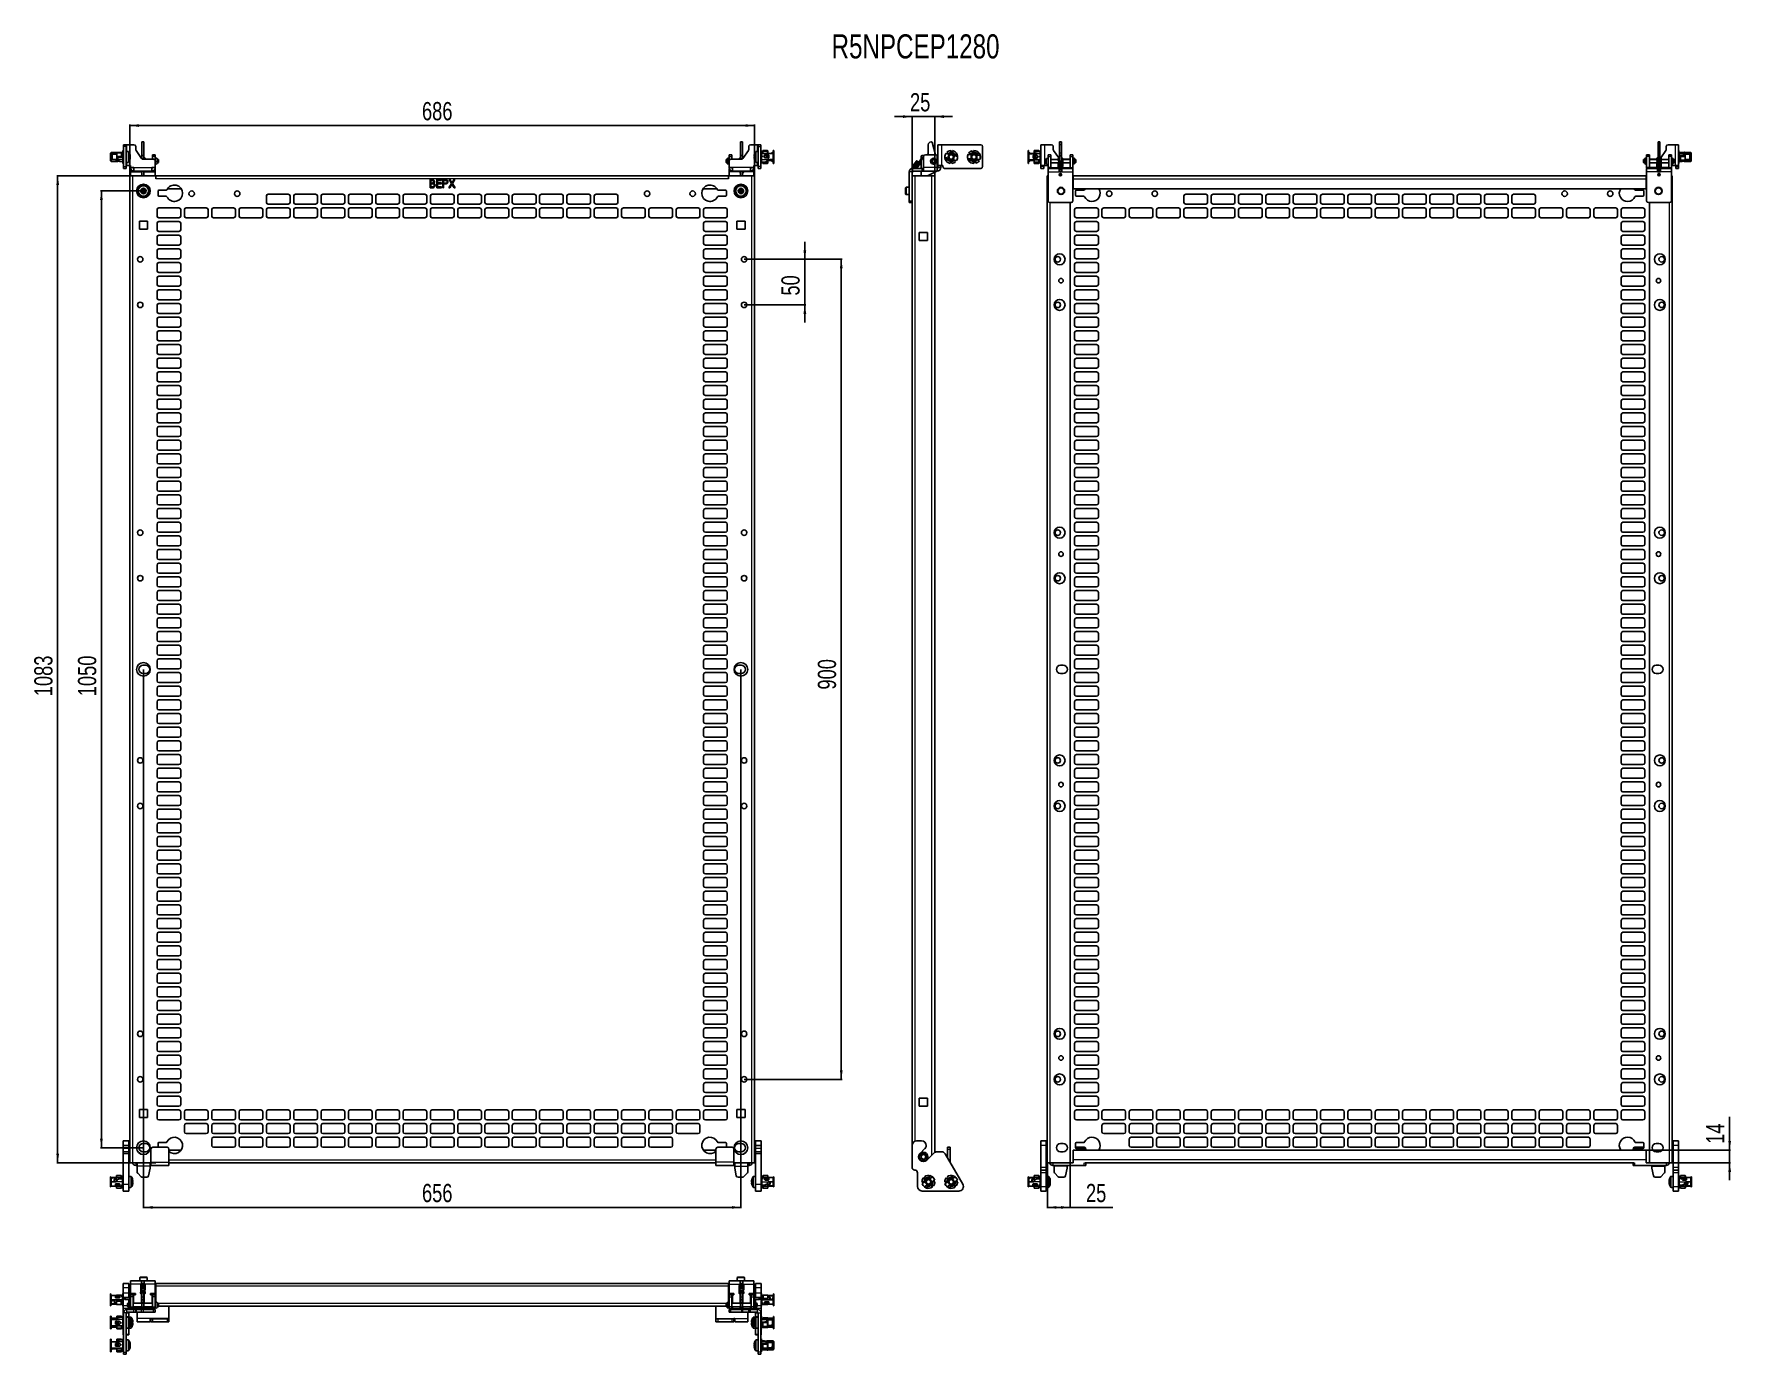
# Model space of a CAD drawing. Header units: millimetres. Extents: x -764 to 1099, y 554 to 2003.
import ezdxf

# ---------------------------------------------------------------- set-up
doc = ezdxf.new("R2010")
doc.units = ezdxf.units.MM
doc.layers.add('FORMAT', color=7, linetype='Continuous')
doc.styles.add('SLDTEXTSTYLE0', font='TXT', dxfattribs={"width": 0.75})
doc.dimstyles.new('SLDDIMSTYLE0', dxfattribs={"dimtxt": 20, "dimasz": 10, "dimexe": 0, "dimexo": 0.0625, "dimgap": 5, "dimtad": 2, "dimdec": 1, "dimrnd": 1e-09, "dimzin": 12, "dimdsep": 46, "dimtxsty": 'SLDTEXTSTYLE0', "dimsah": 1, "dimcen": 0.09, "dimadec": 0, "dimazin": 3, "dimtfac": 1, "dimtofl": 0, "dimtmove": 0, "dimatfit": 3, "dimfxl": 0, "dimfrac": 2, "dimtolj": 1, "dimtzin": 12, "dimarcsym": 0})
doc.dimstyles.new('SLDDIMSTYLE1', dxfattribs={"dimtxt": 20, "dimasz": 10, "dimexe": 0, "dimexo": 0.0625, "dimgap": 5, "dimtad": 2, "dimdec": 1, "dimrnd": 1e-09, "dimzin": 12, "dimdsep": 46, "dimtxsty": 'SLDTEXTSTYLE0', "dimsah": 1, "dimcen": 0.09, "dimadec": 0, "dimazin": 3, "dimtfac": 1, "dimtmove": 0, "dimatfit": 0, "dimfxl": 0, "dimfrac": 2, "dimtolj": 1, "dimtzin": 12, "dimarcsym": 0})

msp = doc.modelspace()

# ---------------------------------------------------------------- texts
at = {"layer": 'FORMAT', "insert": (111.82, 2002.23), "char_height": 26.4583, "attachment_point": 1, "style": 'SLDTEXTSTYLE0'}
msp.add_mtext('R5NPCEP1280', dxfattribs=at)

# ---------------------------------------------------------------- blocks, each defined once
blk = doc.blocks.new('_D')
at = {"layer": 'FORMAT'}
for p, q in [((-630.2, 1846.8), (-738.9, 1846.8)), ((-737.9, 1846.8), (-737.9, 763.8)), ((-630.2, 763.8), (-738.9, 763.8))]:
    blk.add_line(p, q, dxfattribs=at)
for points in [[(-737.9, 1846.8), (-739.4, 1836.8), (-736.3, 1836.8)], [(-737.9, 763.8), (-736.3, 773.8), (-739.4, 773.8)]]:
    blk.add_solid(points, dxfattribs=at)
at = {"layer": 'FORMAT', "insert": (-763.6, 1275.8), "char_height": 20, "attachment_point": 1, "rotation": 90, "style": 'SLDTEXTSTYLE0'}
blk.add_mtext('1083', dxfattribs=at)
blk = doc.blocks.new('_D_1')
at = {"layer": 'FORMAT'}
for p, q in [((-658.7, 1846.8), (-658.7, 1903.1)), ((-658.7, 1902.1), (27.3, 1902.1)), ((27.3, 1846.8), (27.3, 1903.1))]:
    blk.add_line(p, q, dxfattribs=at)
for points in [[(-658.7, 1902.1), (-648.7, 1900.6), (-648.7, 1903.6)], [(27.3, 1902.1), (17.3, 1903.6), (17.3, 1900.6)]]:
    blk.add_solid(points, dxfattribs=at)
at = {"layer": 'FORMAT', "insert": (-337.9, 1927.9), "char_height": 20, "attachment_point": 1, "style": 'SLDTEXTSTYLE0'}
blk.add_mtext('686', dxfattribs=at)
blk = doc.blocks.new('_D_2')
at = {"layer": 'FORMAT'}
for p, q in [((15.8, 1755.3), (123.4, 1755.3)), ((122.4, 1755.3), (122.4, 855.3)), ((15.8, 855.3), (123.4, 855.3))]:
    blk.add_line(p, q, dxfattribs=at)
for points in [[(122.4, 1755.3), (120.9, 1745.3), (124, 1745.3)], [(122.4, 855.3), (124, 865.3), (120.9, 865.3)]]:
    blk.add_solid(points, dxfattribs=at)
at = {"layer": 'FORMAT', "insert": (96.7, 1283.1), "char_height": 20, "attachment_point": 1, "rotation": 90, "style": 'SLDTEXTSTYLE0'}
blk.add_mtext('900', dxfattribs=at)
blk = doc.blocks.new('_D_3')
at = {"layer": 'FORMAT'}
for p, q in [((82.4, 1755.3), (82.4, 1774.5)), ((15.8, 1755.3), (83.4, 1755.3)), ((82.4, 1755.3), (82.4, 1705.3)), ((15.8, 1705.3), (83.4, 1705.3)), ((82.4, 1705.3), (82.4, 1686.1))]:
    blk.add_line(p, q, dxfattribs=at)
for points in [[(82.4, 1755.3), (84, 1765.3), (80.9, 1765.3)], [(82.4, 1705.3), (80.9, 1695.3), (84, 1695.3)]]:
    blk.add_solid(points, dxfattribs=at)
at = {"layer": 'FORMAT', "insert": (56.7, 1715.5), "char_height": 20, "attachment_point": 1, "rotation": 90, "style": 'SLDTEXTSTYLE0'}
blk.add_mtext('50', dxfattribs=at)
blk = doc.blocks.new('_D_4')
at = {"layer": 'FORMAT'}
for p, q in [((-643.7, 1305.3), (-643.7, 713.8)), ((12.3, 1305.3), (12.3, 713.8)), ((-643.7, 714.8), (12.3, 714.8))]:
    blk.add_line(p, q, dxfattribs=at)
for points in [[(-643.7, 714.8), (-633.7, 713.3), (-633.7, 716.3)], [(12.3, 714.8), (2.3, 716.3), (2.3, 713.3)]]:
    blk.add_solid(points, dxfattribs=at)
at = {"layer": 'FORMAT', "insert": (-337.9, 740.6), "char_height": 20, "attachment_point": 1, "style": 'SLDTEXTSTYLE0'}
blk.add_mtext('656', dxfattribs=at)
blk = doc.blocks.new('_D_5')
at = {"layer": 'FORMAT'}
for p, q in [((-643.7, 1830.3), (-690.9, 1830.3)), ((-689.9, 1830.3), (-689.9, 780.3)), ((-643.7, 780.3), (-690.9, 780.3))]:
    blk.add_line(p, q, dxfattribs=at)
for points in [[(-689.9, 1830.3), (-691.4, 1820.3), (-688.3, 1820.3)], [(-689.9, 780.3), (-688.3, 790.3), (-691.4, 790.3)]]:
    blk.add_solid(points, dxfattribs=at)
at = {"layer": 'FORMAT', "insert": (-715.6, 1275.8), "char_height": 20, "attachment_point": 1, "rotation": 90, "style": 'SLDTEXTSTYLE0'}
blk.add_mtext('1050', dxfattribs=at)
blk = doc.blocks.new('_D_6')
at = {"layer": 'FORMAT'}
for p, q in [((200.1, 1911.9), (180.9, 1911.9)), ((200.1, 1846.8), (200.1, 1912.9)), ((200.1, 1911.9), (225.1, 1911.9)), ((225.1, 1846.8), (225.1, 1912.9)), ((225.1, 1911.9), (244.4, 1911.9))]:
    blk.add_line(p, q, dxfattribs=at)
for points in [[(200.1, 1911.9), (190.1, 1913.5), (190.1, 1910.4)], [(225.1, 1911.9), (235.1, 1910.4), (235.1, 1913.5)]]:
    blk.add_solid(points, dxfattribs=at)
at = {"layer": 'FORMAT', "insert": (197.9, 1937.7), "char_height": 20, "attachment_point": 1, "style": 'SLDTEXTSTYLE0'}
blk.add_mtext('25', dxfattribs=at)
blk = doc.blocks.new('_D_7')
at = {"layer": 'FORMAT'}
for p, q in [((348.7, 763.8), (348.7, 713.8)), ((373.7, 763.8), (373.7, 713.8)), ((373.7, 714.8), (348.7, 714.8)), ((373.7, 714.8), (420.6, 714.8))]:
    blk.add_line(p, q, dxfattribs=at)
for points in [[(348.7, 714.8), (358.7, 713.3), (358.7, 716.3)], [(373.7, 714.8), (363.7, 716.3), (363.7, 713.3)]]:
    blk.add_solid(points, dxfattribs=at)
at = {"layer": 'FORMAT', "insert": (391.1, 740.6), "char_height": 20, "attachment_point": 1, "style": 'SLDTEXTSTYLE0'}
blk.add_mtext('25', dxfattribs=at)
blk = doc.blocks.new('_D_8')
at = {"layer": 'FORMAT'}
for p, q in [((1097.8, 777.8), (1097.8, 814.2)), ((1006.2, 777.8), (1098.8, 777.8)), ((1097.8, 777.8), (1097.8, 763.8)), ((1006.2, 763.8), (1098.8, 763.8)), ((1097.8, 763.8), (1097.8, 744.6))]:
    blk.add_line(p, q, dxfattribs=at)
for points in [[(1097.8, 777.8), (1099.4, 787.8), (1096.3, 787.8)], [(1097.8, 763.8), (1096.3, 753.8), (1099.4, 753.8)]]:
    blk.add_solid(points, dxfattribs=at)
at = {"layer": 'FORMAT', "insert": (1072, 784.6), "char_height": 20, "attachment_point": 1, "rotation": 90, "style": 'SLDTEXTSTYLE0'}
blk.add_mtext('14', dxfattribs=at)

# ---------------------------------------------------------------- dimensions: what is measured, and where the dimension line sits
at = {"layer": 'FORMAT'}
for base, p1, p2, dimstyle, picture, middle in [((225.14, 1911.92), (200.14, 1846.81), (225.14, 1846.81), 'SLDDIMSTYLE1', '_D_6', (212.64, 1911.92)), ((348.68, 714.81), (373.68, 763.81), (348.68, 763.81), 'SLDDIMSTYLE0', '_D_7', (405.85, 714.81))]:
    dim = msp.add_linear_dim(base=base, p1=p1, p2=p2, dimstyle=dimstyle, dxfattribs=at)
    dim.commit()
    dim.dimension.update_dxf_attribs({"geometry": picture, "text_midpoint": middle, "dimtype": 160})
for base, p1, p2, angle, dimstyle, picture, middle in [((27.28, 1902.11), (-658.72, 1846.81), (27.28, 1846.81), 0, 'SLDDIMSTYLE0', '_D_1', (-315.72, 1902.11)), ((-737.87, 763.8), (-630.22, 1846.82), (-630.22, 763.8), 90, 'SLDDIMSTYLE0', '_D', (-737.87, 1305.31)), ((-689.87, 780.31), (-643.72, 1830.31), (-643.72, 780.31), 90, 'SLDDIMSTYLE0', '_D_5', (-689.87, 1305.31)), ((82.43, 1705.31), (15.78, 1755.31), (15.78, 1705.31), 90, 'SLDDIMSTYLE1', '_D_3', (82.43, 1730.31)), ((122.43, 855.31), (15.78, 1755.31), (15.78, 855.31), 90, 'SLDDIMSTYLE0', '_D_2', (122.43, 1305.31)), ((12.28, 714.81), (-643.72, 1305.31), (12.28, 1305.31), 0, 'SLDDIMSTYLE0', '_D_4', (-315.72, 714.81)), ((1097.83, 763.8), (1006.18, 777.8), (1006.18, 763.8), 90, 'SLDDIMSTYLE1', '_D_8', (1097.83, 799.42))]:
    dim = msp.add_linear_dim(base=base, p1=p1, p2=p2, angle=angle, dimstyle=dimstyle, dxfattribs=at)
    dim.commit()
    dim.dimension.update_dxf_attribs({"geometry": picture, "text_midpoint": middle, "dimtype": 160})

# ---------------------------------------------------------------- linework, layer by layer
at = {"color": 7, "linetype": 'Continuous', "lineweight": 25}
for p, q in [((-645.32, 1884.11), (-643.32, 1884.11)), ((-645.32, 1883.74), (-645.32, 1884.11)), ((-645.32, 1883.74), (-645.32, 1869.11)), ((-643.32, 1884.11), (-643.32, 1883.74)), ((-643.32, 1883.74), (-643.32, 1869.11)), ((11.88, 1884.11), (13.88, 1884.11)), ((11.88, 1883.74), (11.88, 1884.11)), ((11.88, 1883.74), (11.88, 1869.11)), ((13.88, 1884.11), (13.88, 1883.74)), ((13.88, 1883.74), (13.88, 1869.11)), ((221.02, 1884.11), (221.64, 1884.11)), ((222.12, 1883.74), (225.79, 1870.11)), ((362.08, 1884.11), (364.08, 1884.11)), ((362.08, 1881.11), (362.08, 1884.11)), ((364.08, 1884.11), (364.08, 1881.11)), ((1019.28, 1884.11), (1021.28, 1884.11)), ((1019.28, 1881.11), (1019.28, 1884.11)), ((1021.28, 1884.11), (1021.28, 1881.11)), ((-679.72, 1870.91), (-679.72, 1871.76)), ((-679.72, 1870.91), (-679.22, 1870.91)), ((-679.72, 1869.49), (-679.72, 1870.91)), ((-679.22, 1869.49), (-679.72, 1869.49)), ((-679.72, 1869.25), (-679.72, 1869.49)), ((-679.72, 1864.97), (-679.72, 1869.25)), ((-679.22, 1869.25), (-679.72, 1869.25)), ((-679.22, 1864.97), (-679.72, 1864.97)), ((-679.72, 1863.46), (-679.72, 1864.97)), ((-679.22, 1870.91), (-679.22, 1869.49)), ((-679.22, 1869.49), (-679.22, 1869.25)), ((-679.22, 1869.25), (-679.22, 1864.97)), ((-674.32, 1872.46), (-679.02, 1872.46)), ((-677.02, 1871.47), (-679.02, 1871.47)), ((-679.02, 1870.24), (-679.02, 1870.04)), ((-678.52, 1869.86), (-679.02, 1869.86)), ((-679.02, 1869.86), (-679.02, 1869.63)), ((-679.02, 1869.63), (-678.52, 1869.63)), ((-679.02, 1869.46), (-679.02, 1869.03)), ((-678.72, 1869.03), (-679.02, 1869.03)), ((-679.02, 1869.03), (-679.02, 1868.88)), ((-679.02, 1868.88), (-678.72, 1868.88)), ((-679.02, 1866.33), (-678.72, 1866.33)), ((-679.02, 1865.58), (-678.72, 1865.58)), ((-679.02, 1864.97), (-679.02, 1865.58)), ((-679.02, 1864.97), (-673.42, 1864.97)), ((-673.42, 1864.67), (-679.02, 1864.67)), ((-678.72, 1865.11), (-678.72, 1869.63)), ((-678.72, 1865.11), (-678.58, 1864.97)), ((-678.52, 1869.63), (-678.52, 1869.86)), ((-678.22, 1869.99), (-678.22, 1864.97)), ((-673.12, 1870.61), (-677.54, 1870.61)), ((-677.02, 1871.07), (-677.02, 1871.47)), ((-673.12, 1871.47), (-677.02, 1871.47)), ((-677.02, 1871.07), (-673.12, 1871.07)), ((-673.23, 1872.63), (-674.32, 1872.45)), ((-674.32, 1872.46), (-674.32, 1872.46)), ((-674.32, 1872.43), (-674.32, 1872.46)), ((-670.52, 1872.35), (-673.82, 1872.35)), ((-670.52, 1863.31), (-673.82, 1863.31)), ((-673.42, 1864.97), (-672.26, 1866.56)), ((-672.26, 1866.26), (-673.42, 1864.67)), ((-673.42, 1864.97), (-673.42, 1864.67)), ((-673.12, 1871.92), (-673, 1872.16)), ((-673.12, 1868.32), (-673.12, 1871.92)), ((-673.12, 1868.32), (-673, 1868.2)), ((-673.12, 1867.13), (-673.12, 1868.32)), ((-673.12, 1867.13), (-673, 1866.99)), ((-673.12, 1865.39), (-673.12, 1867.13)), ((-673, 1872.16), (-673, 1868.2)), ((-667.92, 1872.16), (-673, 1872.16)), ((-667.92, 1868.2), (-673, 1868.2)), ((-673, 1868.2), (-673, 1866.99)), ((-671.77, 1866.99), (-673, 1866.99)), ((-673, 1866.99), (-673, 1865.54)), ((-671.79, 1872.39), (-671.71, 1872.35)), ((-671.39, 1863.12), (-671.5, 1863.31)), ((-669.51, 1867.65), (-670.35, 1867.55)), ((-666.69, 1872.46), (-669.35, 1872.46)), ((-667.92, 1867.66), (-669.32, 1867.66)), ((-669.32, 1867.45), (-667.17, 1867.45)), ((-667.92, 1868.2), (-667.92, 1872.16)), ((-667.92, 1872.16), (-667.72, 1872.02)), ((-667.92, 1868.2), (-667.72, 1868.27)), ((-667.92, 1867.66), (-667.92, 1868.2)), ((-667.72, 1867.74), (-667.92, 1867.66)), ((-667.72, 1872.02), (-667.72, 1868.27)), ((-666.42, 1871.47), (-667.72, 1871.47)), ((-667.72, 1871.07), (-666.42, 1871.07)), ((-667.72, 1868.27), (-667.72, 1867.74)), ((-667.17, 1867.76), (-667.72, 1867.76)), ((-666.67, 1872.46), (-666.42, 1872.46)), ((-666.52, 1871.07), (-666.52, 1867.4)), ((-666.22, 1870.61), (-666.52, 1870.61)), ((-666.22, 1867.45), (-666.52, 1867.41)), ((-666.42, 1867.16), (-666.42, 1866.86)), ((-666.42, 1866.86), (-666.42, 1864.67)), ((-665.72, 1874.71), (-666.22, 1874.71)), ((-666.22, 1864.91), (-666.22, 1874.71)), ((-666.22, 1864.91), (-665.72, 1864.91)), ((-666.22, 1864.55), (-666.22, 1863.31)), ((-665.72, 1881.11), (-662.72, 1881.11)), ((-665.72, 1879.11), (-665.72, 1881.11)), ((-665.72, 1879.11), (-665.72, 1857.11)), ((-665.72, 1864.61), (-665.72, 1864.61)), ((-662.72, 1881.11), (-662.72, 1879.11)), ((-661.92, 1881.11), (-662.72, 1881.11)), ((-662.72, 1879.11), (-662.72, 1857.11)), ((-660.39, 1873.61), (-662.72, 1873.61)), ((-661.92, 1881.11), (-654.22, 1881.11)), ((-652.22, 1879.11), (-652.22, 1875.74)), ((-651.86, 1874.59), (-645.81, 1865.96)), ((-645.32, 1869.11), (-643.32, 1869.11)), ((-645.32, 1865.61), (-645.32, 1869.11)), ((-643.32, 1865.61), (-645.32, 1865.61)), ((-645.32, 1865.61), (-645.32, 1865.47)), ((-644.18, 1865.11), (-632.72, 1865.11)), ((-643.32, 1869.11), (-643.32, 1865.61)), ((-643.32, 1865.61), (-643.32, 1865.11)), ((-642.39, 1865.58), (-642.39, 1865.11)), ((-642.39, 1865.58), (-642.39, 1865.58)), ((-641.79, 1865.11), (-641.79, 1865.59)), ((-633.72, 1870.11), (-630.72, 1870.11)), ((-633.72, 1868.11), (-633.72, 1870.11)), ((-633.72, 1868.11), (-633.72, 1865.11)), ((-630.72, 1870.11), (-630.72, 1868.11)), ((-630.72, 1868.11), (-630.72, 1863.11)), ((-630.68, 1865.01), (-630.72, 1865.01)), ((-630.68, 1865.52), (-630.68, 1862.78)), ((-628.78, 1862.78), (-628.78, 1865.52)), ((-627.77, 1865.01), (-628.78, 1865.01)), ((-627.27, 1864.72), (-627.77, 1865.01)), ((-627.77, 1861.21), (-627.77, 1865.01)), ((-627.27, 1864.72), (-627.27, 1861.5)), ((-3.57, 1865.01), (-4.07, 1864.72)), ((-4.07, 1861.5), (-4.07, 1864.72)), ((-2.62, 1865.01), (-3.57, 1865.01)), ((-3.57, 1865.01), (-3.57, 1861.21)), ((-2.62, 1865.48), (-2.62, 1864.11)), ((-2.62, 1864.11), (-2.62, 1860.78)), ((2.28, 1870.11), (-0.72, 1870.11)), ((-0.72, 1870.11), (-0.72, 1868.11)), ((-0.72, 1868.11), (-0.72, 1863.11)), ((-0.72, 1864.11), (-0.72, 1865.48)), ((-0.72, 1865.01), (-0.72, 1865.01)), ((-0.72, 1860.78), (-0.72, 1864.11)), ((12.74, 1865.11), (1.28, 1865.11)), ((2.28, 1868.11), (2.28, 1870.11)), ((2.28, 1868.11), (2.28, 1865.11)), ((10.31, 1865.2), (10.31, 1865.11)), ((10.91, 1865.11), (10.91, 1865.21)), ((11.88, 1869.11), (13.88, 1869.11)), ((11.88, 1865.61), (11.88, 1869.11)), ((13.88, 1865.61), (11.88, 1865.61)), ((11.88, 1865.61), (11.88, 1865.11)), ((13.88, 1869.11), (13.88, 1865.61)), ((13.88, 1865.61), (13.88, 1865.47)), ((20.42, 1874.59), (14.38, 1865.96)), ((20.78, 1879.11), (20.78, 1875.74)), ((30.48, 1881.11), (22.78, 1881.11)), ((26.89, 1865.75), (26.86, 1865.75)), ((31.28, 1873.61), (28.96, 1873.61)), ((30.48, 1881.11), (31.28, 1881.11)), ((31.28, 1881.11), (31.28, 1879.11)), ((34.28, 1881.11), (31.28, 1881.11)), ((31.28, 1879.11), (31.28, 1857.11)), ((34.28, 1879.11), (34.28, 1881.11)), ((34.28, 1879.11), (34.28, 1857.11)), ((34.78, 1874.71), (34.28, 1874.71)), ((34.28, 1869.47), (34.78, 1869.47)), ((34.28, 1867.63), (34.78, 1867.63)), ((34.78, 1874.71), (34.78, 1869.47)), ((34.78, 1868.93), (34.78, 1869.47)), ((34.78, 1867.63), (34.78, 1863.31)), ((34.81, 1864.61), (34.98, 1864.61)), ((34.81, 1864.12), (34.98, 1864.15)), ((34.83, 1871.53), (35.02, 1871.47)), ((34.98, 1872.73), (34.98, 1873.05)), ((34.98, 1872.43), (34.98, 1872.73)), ((34.98, 1872.43), (34.98, 1872.05)), ((34.98, 1871.47), (45.58, 1871.47)), ((35.23, 1868.88), (34.98, 1868.88)), ((35.23, 1868.75), (34.98, 1868.75)), ((35.23, 1867.63), (34.98, 1867.63)), ((34.98, 1862.48), (34.98, 1864.67)), ((36.28, 1871.76), (35.08, 1871.76)), ((35.08, 1871.47), (35.08, 1871.76)), ((35.08, 1867.63), (35.08, 1868.75)), ((36.28, 1873.55), (35.73, 1873.55)), ((36.28, 1873.33), (35.73, 1873.33)), ((35.73, 1873.03), (36.28, 1873.03)), ((35.78, 1868.34), (35.78, 1868.18)), ((36.48, 1874.61), (36.28, 1874.49)), ((36.28, 1873.87), (36.28, 1874.49)), ((36.48, 1873.94), (36.28, 1873.87)), ((36.28, 1871.47), (36.28, 1873.87)), ((41.57, 1874.61), (36.48, 1874.61)), ((36.48, 1874.61), (36.48, 1873.94)), ((36.48, 1873.94), (36.48, 1871.47)), ((36.48, 1873.94), (41.57, 1873.94)), ((37.88, 1868.73), (37.88, 1867.78)), ((39.08, 1869.86), (42.38, 1869.86)), ((42.38, 1869.63), (39.08, 1869.63)), ((42.38, 1866.68), (39.08, 1866.68)), ((39.08, 1866.58), (42.38, 1866.58)), ((39.95, 1868.2), (39.95, 1868.24)), ((40.28, 1867.74), (40.52, 1867.69)), ((40.61, 1867.68), (40.53, 1867.69)), ((40.83, 1863.08), (41.98, 1864.67)), ((41.36, 1863.81), (41.57, 1863.81)), ((41.68, 1874.41), (41.57, 1874.61)), ((41.57, 1873.94), (41.57, 1874.61)), ((41.57, 1871.47), (41.57, 1873.94)), ((41.68, 1873.82), (41.57, 1873.94)), ((41.57, 1868.97), (41.57, 1869.63)), ((41.57, 1866.68), (41.57, 1867.6)), ((41.57, 1863.81), (41.57, 1864.1)), ((41.57, 1863.81), (41.68, 1863.95)), ((41.57, 1860.73), (41.57, 1863.81)), ((41.68, 1874.41), (41.68, 1873.82)), ((41.68, 1873.82), (41.68, 1871.47)), ((41.68, 1871.56), (41.76, 1871.47)), ((41.68, 1869.63), (41.68, 1868.99)), ((41.68, 1867.59), (41.68, 1866.68)), ((41.68, 1864.26), (41.68, 1863.95)), ((45.58, 1864.15), (41.68, 1864.15)), ((41.68, 1863.95), (41.68, 1860.9)), ((41.68, 1863.66), (41.76, 1863.75)), ((41.68, 1863.75), (45.58, 1863.75)), ((41.94, 1864.61), (46.78, 1864.61)), ((41.98, 1864.67), (47.58, 1864.67)), ((42.88, 1869.41), (42.88, 1869.04)), ((42.88, 1867.46), (42.88, 1869.04)), ((42.88, 1867.46), (42.88, 1867.07)), ((45.58, 1871.47), (47.58, 1871.47)), ((45.58, 1864.15), (45.58, 1863.75)), ((46.78, 1864.61), (46.84, 1864.67)), ((46.78, 1864.61), (46.78, 1864.67)), ((47.08, 1872.35), (47.58, 1872.35)), ((47.08, 1863.36), (47.08, 1862.87)), ((47.58, 1863.36), (47.08, 1863.36)), ((47.58, 1863.36), (47.58, 1863.6)), ((47.58, 1862.87), (47.58, 1863.36)), ((48.28, 1874.61), (47.78, 1874.61)), ((47.78, 1874.6), (47.78, 1874.61)), ((47.78, 1874.6), (48.28, 1874.6)), ((47.78, 1871.67), (47.78, 1874.6)), ((47.78, 1871.67), (48.28, 1871.67)), ((47.78, 1871.44), (47.78, 1871.67)), ((47.78, 1862.06), (47.78, 1864.69)), ((48.26, 1864.99), (48.28, 1864.99)), ((48.28, 1874.61), (48.28, 1874.6)), ((48.28, 1874.6), (48.28, 1871.67)), ((48.28, 1871.67), (48.28, 1870.91)), ((48.28, 1870.91), (48.28, 1865.09)), ((48.28, 1865.09), (48.28, 1864.99)), ((48.28, 1864.99), (48.28, 1862.06)), ((210.49, 1865.63), (207.7, 1862.1)), ((208.17, 1861.73), (210.96, 1865.26)), ((208.32, 1861.41), (210.34, 1864.14)), ((210.34, 1865.74), (209.12, 1864.2)), ((210.34, 1865.43), (210.34, 1868.61)), ((210.34, 1855.11), (210.34, 1864.46)), ((210.84, 1869.11), (213.1, 1869.11)), ((210.96, 1865.26), (210.96, 1865.26)), ((212.84, 1868.11), (212.84, 1855.91)), ((225.84, 1870.11), (214.84, 1870.11)), ((218.02, 1872.11), (218.02, 1881.11)), ((227.84, 1855.91), (227.84, 1868.11)), ((228.64, 1881.11), (228.64, 1858.11)), ((228.64, 1881.11), (232.44, 1881.11)), ((232.44, 1881.11), (275.64, 1881.11)), ((236.15, 1867.25), (239.15, 1866.45)), ((239.37, 1864.61), (237.07, 1864.12)), ((237.07, 1864.12), (237.17, 1864.34)), ((237.17, 1864.34), (239.24, 1864.79)), ((237.3, 1871.39), (237.18, 1871.47)), ((240.26, 1870.6), (237.26, 1871.41)), ((239.76, 1871.36), (238.38, 1872.88)), ((238.5, 1866.19), (238.98, 1866.33)), ((239.38, 1864.23), (239.11, 1864.55)), ((239.38, 1864.23), (239.53, 1864.36)), ((239.45, 1870.82), (239.89, 1871.21)), ((239.53, 1864.36), (240.05, 1864.83)), ((239.76, 1871.36), (239.89, 1871.21)), ((239.77, 1864.9), (239.96, 1864.94)), ((239.89, 1871.21), (240.36, 1870.69)), ((239.94, 1864.73), (239.89, 1864.72)), ((240.22, 1870.84), (240.03, 1870.66)), ((242.73, 1872.7), (242.58, 1874.69)), ((244.02, 1872.67), (242.79, 1872.73)), ((244.07, 1872.63), (244.43, 1874.59)), ((246.38, 1864), (245.91, 1864.52)), ((246.01, 1864.61), (249.02, 1863.81)), ((246.05, 1864.38), (246.24, 1864.55)), ((246.74, 1870.85), (246.22, 1870.39)), ((246.51, 1870.32), (246.31, 1870.28)), ((246.33, 1870.49), (246.38, 1870.5)), ((246.82, 1864.4), (246.38, 1864)), ((246.52, 1863.86), (246.38, 1864)), ((246.52, 1863.86), (247.89, 1862.33)), ((246.89, 1870.99), (246.74, 1870.85)), ((246.89, 1870.99), (247.16, 1870.66)), ((246.91, 1870.61), (249.2, 1871.1)), ((249.1, 1870.87), (247.03, 1870.43)), ((250.13, 1867.96), (247.12, 1868.77)), ((247.77, 1869.03), (247.3, 1868.88)), ((248.97, 1863.82), (249.09, 1863.74)), ((249.1, 1870.87), (249.2, 1871.1)), ((261.33, 1865.96), (264.44, 1865.73)), ((261.7, 1870.25), (261.57, 1870.3)), ((264.76, 1870.02), (261.65, 1870.25)), ((264.12, 1870.67), (262.49, 1871.91)), ((264.99, 1863.96), (262.82, 1863.05)), ((262.88, 1863.29), (264.84, 1864.11)), ((263.84, 1865.35), (264.29, 1865.58)), ((263.92, 1870.08), (264.28, 1870.55)), ((264.12, 1870.67), (264.28, 1870.55)), ((264.28, 1870.55), (264.83, 1870.12)), ((264.68, 1870.24), (264.52, 1870.03)), ((264.76, 1870.18), (264.61, 1870.03)), ((265.08, 1863.59), (264.75, 1863.86)), ((265.08, 1863.59), (265.2, 1863.75)), ((265.2, 1863.75), (265.62, 1864.31)), ((265.33, 1864.32), (265.51, 1864.39)), ((265.53, 1864.19), (265.48, 1864.17)), ((266.79, 1872.54), (266.27, 1874.46)), ((268.06, 1872.74), (266.84, 1872.58)), ((268.12, 1872.72), (268.11, 1874.71)), ((271.07, 1871.47), (270.65, 1870.91)), ((270.74, 1871.03), (270.79, 1871.05)), ((270.95, 1870.9), (270.76, 1870.82)), ((271.2, 1871.63), (271.07, 1871.47)), ((271.2, 1871.63), (271.52, 1871.36)), ((271.28, 1871.26), (273.45, 1872.16)), ((273.39, 1871.92), (271.44, 1871.1)), ((271.99, 1864.67), (271.44, 1865.09)), ((271.51, 1865.04), (271.66, 1865.19)), ((271.52, 1865.2), (274.62, 1864.97)), ((271.6, 1864.97), (271.76, 1865.18)), ((274.94, 1869.25), (271.84, 1869.49)), ((272.43, 1869.86), (271.99, 1869.63)), ((272.35, 1865.14), (271.99, 1864.67)), ((272.15, 1864.55), (271.99, 1864.67)), ((272.15, 1864.55), (273.79, 1863.31)), ((273.39, 1871.92), (273.45, 1872.16)), ((274.57, 1864.97), (274.71, 1864.91)), ((277.64, 1879.11), (277.64, 1857.11)), ((328.18, 1874.61), (327.68, 1874.61)), ((327.68, 1873.85), (327.68, 1874.61)), ((328.18, 1873.85), (327.68, 1873.85)), ((327.68, 1870.78), (327.68, 1873.85)), ((327.69, 1870.78), (327.68, 1870.78)), ((327.68, 1870.69), (327.68, 1870.78)), ((327.68, 1864.83), (327.68, 1870.69)), ((327.68, 1863.76), (327.68, 1864.83)), ((328.18, 1863.76), (327.68, 1863.76)), ((327.68, 1860.69), (327.68, 1863.76)), ((328.18, 1874.61), (328.18, 1873.85)), ((328.18, 1873.85), (328.18, 1871.19)), ((328.18, 1864.38), (328.18, 1863.76)), ((328.18, 1863.76), (328.18, 1860.69)), ((328.88, 1872.35), (328.38, 1872.35)), ((328.88, 1872.07), (328.38, 1872.07)), ((328.38, 1872.07), (328.38, 1871.61)), ((328.38, 1871.61), (328.88, 1871.61)), ((333.98, 1871.21), (328.38, 1871.21)), ((330.38, 1864.36), (328.38, 1864.36)), ((328.88, 1871.61), (328.88, 1872.07)), ((330.38, 1863.75), (329.7, 1863.75)), ((333.98, 1864), (329.98, 1864)), ((330.38, 1871.21), (330.38, 1871.47)), ((334.2, 1871.47), (330.38, 1871.47)), ((340.98, 1864.36), (330.38, 1864.36)), ((334.2, 1863.75), (330.38, 1863.75)), ((333.08, 1868.66), (333.08, 1869.03)), ((333.08, 1868.66), (333.08, 1867.06)), ((333.08, 1866.67), (333.08, 1867.06)), ((336.88, 1869.5), (333.58, 1869.5)), ((333.58, 1869.31), (336.88, 1869.31)), ((333.58, 1866.33), (336.88, 1866.33)), ((336.88, 1866.19), (333.58, 1866.19)), ((335.13, 1872.55), (333.98, 1871.21)), ((333.98, 1864.36), (333.98, 1864)), ((334.28, 1863.66), (333.98, 1864)), ((333.99, 1864.36), (334.28, 1864.03)), ((334.39, 1874.61), (334.28, 1874.41)), ((334.28, 1874.41), (334.39, 1874.61)), ((334.28, 1871.56), (334.28, 1874.41)), ((334.28, 1868.58), (334.28, 1869.31)), ((334.28, 1866.33), (334.28, 1867.17)), ((334.28, 1862.01), (334.28, 1864.36)), ((334.39, 1874.61), (334.39, 1871.69)), ((339.48, 1874.61), (334.39, 1874.61)), ((334.39, 1869.31), (334.39, 1868.57)), ((334.39, 1867.18), (334.39, 1866.33)), ((334.39, 1864.36), (334.39, 1861.93)), ((335.36, 1867.32), (335.42, 1867.32)), ((336.01, 1867.86), (336.01, 1867.82)), ((338.08, 1873.55), (340.23, 1873.55)), ((338.08, 1867.38), (338.08, 1868.34)), ((339.68, 1874.49), (339.48, 1874.61)), ((339.48, 1873.55), (339.48, 1874.61)), ((339.48, 1874.61), (339.68, 1874.49)), ((339.48, 1861.93), (339.48, 1864.36)), ((339.68, 1874.49), (339.68, 1873.55)), ((339.68, 1864.36), (339.68, 1861.98)), ((339.68, 1863.46), (340.88, 1863.46)), ((340.18, 1867.78), (340.18, 1867.94)), ((340.73, 1868.49), (340.98, 1868.49)), ((340.73, 1868.4), (340.98, 1868.4)), ((340.73, 1867.26), (340.98, 1867.26)), ((340.73, 1867.23), (340.98, 1867.23)), ((340.88, 1868.4), (340.88, 1867.26)), ((340.88, 1864.38), (340.88, 1863.46)), ((341.18, 1863.77), (340.88, 1863.83)), ((341.18, 1863.51), (340.88, 1863.6)), ((340.98, 1873.05), (340.98, 1871.21)), ((341.18, 1871.45), (340.98, 1871.4)), ((340.98, 1863.81), (340.98, 1864.36)), ((341.68, 1874.71), (341.18, 1874.71)), ((341.18, 1873.93), (341.18, 1874.71)), ((341.18, 1872.88), (341.18, 1873.93)), ((341.18, 1873.93), (341.68, 1873.93)), ((341.18, 1868.9), (341.18, 1872.88)), ((341.18, 1872.88), (341.68, 1872.88)), ((341.68, 1868.9), (341.18, 1868.9)), ((341.18, 1868.53), (341.18, 1868.9)), ((341.18, 1867.21), (341.18, 1867.05)), ((341.18, 1860.51), (341.18, 1867.05)), ((341.68, 1867.05), (341.18, 1867.05)), ((345.48, 1881.11), (341.68, 1881.11)), ((341.68, 1881.11), (341.68, 1858.11)), ((345.48, 1881.11), (353.18, 1881.11)), ((346.53, 1865.01), (346.03, 1864.72)), ((346.03, 1861.5), (346.03, 1864.72)), ((347.58, 1865.01), (346.53, 1865.01)), ((346.53, 1865.01), (346.53, 1861.21)), ((347.58, 1865.13), (347.58, 1860.43)), ((352.48, 1870.11), (349.48, 1870.11)), ((349.48, 1870.11), (349.48, 1868.11)), ((349.48, 1868.11), (349.48, 1855.91)), ((352.48, 1868.11), (352.48, 1870.11)), ((352.48, 1868.11), (352.48, 1855.91)), ((360.65, 1865.01), (352.48, 1865.01)), ((355.18, 1879.11), (355.18, 1875.74)), ((355.54, 1874.59), (361.18, 1866.53)), ((360.65, 1865.35), (360.63, 1863.74)), ((361.23, 1863.73), (361.25, 1865.34)), ((362.08, 1865.01), (361.25, 1865.01)), ((362.08, 1872.11), (362.08, 1881.11)), ((362.08, 1869.11), (362.08, 1872.11)), ((362.08, 1869.11), (364.08, 1869.11)), ((362.08, 1868.61), (362.08, 1869.11)), ((362.08, 1862.93), (362.08, 1868.61)), ((364.08, 1872.11), (364.08, 1881.11)), ((364.08, 1872.11), (364.08, 1869.11)), ((364.08, 1869.11), (364.08, 1868.61)), ((364.08, 1863.01), (364.08, 1868.61)), ((364.08, 1865.11), (365.05, 1865.11)), ((365.04, 1865.01), (364.08, 1865.01)), ((365.05, 1865.21), (365.01, 1862.56)), ((365.6, 1861.95), (365.65, 1865.2)), ((373.68, 1865.01), (365.64, 1865.01)), ((365.65, 1865.11), (373.68, 1865.11)), ((373.68, 1870.11), (373.68, 1868.11)), ((376.68, 1870.11), (373.68, 1870.11)), ((373.68, 1855.91), (373.68, 1868.11)), ((376.68, 1868.11), (376.68, 1870.11)), ((376.68, 1855.91), (376.68, 1868.11)), ((376.68, 1865.48), (376.68, 1860.78)), ((376.68, 1865.01), (376.68, 1865.01)), ((378.58, 1860.78), (378.58, 1865.48)), ((379.53, 1865.01), (378.58, 1865.01)), ((380.03, 1864.72), (379.53, 1865.01)), ((379.53, 1861.21), (379.53, 1865.01)), ((380.03, 1864.72), (380.03, 1861.5)), ((1003.73, 1865.01), (1003.23, 1864.72)), ((1003.23, 1861.5), (1003.23, 1864.72)), ((1004.74, 1865.01), (1003.73, 1865.01)), ((1003.73, 1865.01), (1003.73, 1861.21)), ((1004.74, 1865.52), (1004.74, 1860.82)), ((1006.64, 1860.82), (1006.64, 1865.52)), ((1006.68, 1865.01), (1006.64, 1865.01)), ((1006.68, 1870.11), (1009.68, 1870.11)), ((1006.68, 1868.11), (1006.68, 1870.11)), ((1006.68, 1855.91), (1006.68, 1868.11)), ((1009.68, 1870.11), (1009.68, 1868.11)), ((1009.68, 1855.91), (1009.68, 1868.11)), ((1017.75, 1865.11), (1009.68, 1865.11)), ((1017.75, 1865.01), (1009.68, 1865.01)), ((1017.75, 1865.59), (1017.74, 1864.02)), ((1018.34, 1864.01), (1018.35, 1865.58)), ((1019.28, 1865.11), (1018.35, 1865.11)), ((1019.28, 1865.01), (1018.35, 1865.01)), ((1019.28, 1872.11), (1019.28, 1881.11)), ((1019.28, 1869.11), (1019.28, 1872.11)), ((1019.28, 1869.11), (1021.28, 1869.11)), ((1019.28, 1868.61), (1019.28, 1869.11)), ((1019.28, 1863.35), (1019.28, 1868.61)), ((1021.28, 1872.11), (1021.28, 1881.11)), ((1021.28, 1872.11), (1021.28, 1869.11)), ((1021.28, 1869.11), (1021.28, 1868.61)), ((1021.28, 1863.39), (1021.28, 1868.61)), ((1022.14, 1865.01), (1021.28, 1865.01)), ((1021.89, 1866.13), (1021.77, 1865.96)), ((1022.15, 1865.45), (1022.13, 1862.94)), ((1027.82, 1874.59), (1022.25, 1866.64)), ((1022.72, 1862.06), (1022.75, 1865.44)), ((1030.88, 1865.01), (1022.74, 1865.01)), ((1028.18, 1879.11), (1028.18, 1875.74)), ((1037.88, 1881.11), (1030.18, 1881.11)), ((1030.88, 1868.11), (1030.88, 1870.11)), ((1030.88, 1870.11), (1033.88, 1870.11)), ((1030.88, 1868.11), (1030.88, 1855.91)), ((1033.88, 1870.11), (1033.88, 1868.11)), ((1033.88, 1868.11), (1033.88, 1855.91)), ((1033.93, 1865.01), (1033.88, 1865.01)), ((1033.93, 1865.31), (1033.93, 1860.61)), ((1035.83, 1860.61), (1035.83, 1865.31)), ((1036.73, 1865.01), (1035.83, 1865.01)), ((1037.23, 1864.72), (1036.73, 1865.01)), ((1036.73, 1861.21), (1036.73, 1865.01)), ((1037.23, 1864.72), (1037.23, 1861.5)), ((1037.88, 1881.11), (1041.68, 1881.11)), ((1041.68, 1881.11), (1041.68, 1858.11)), ((1041.68, 1874.71), (1042.18, 1874.71)), ((1041.68, 1874.69), (1042.18, 1874.69)), ((1042.18, 1872.88), (1041.68, 1872.88)), ((1042.18, 1871.47), (1041.68, 1871.47)), ((1042.18, 1874.69), (1042.18, 1874.71)), ((1042.18, 1874.69), (1042.18, 1872.88)), ((1042.18, 1871.47), (1042.18, 1872.88)), ((1042.18, 1871.47), (1042.18, 1860.63)), ((1042.38, 1870.61), (1042.18, 1870.61)), ((1042.18, 1868.53), (1042.48, 1868.55)), ((1042.63, 1872.46), (1042.38, 1872.46)), ((1042.63, 1872.44), (1042.38, 1872.44)), ((1042.38, 1869.37), (1042.38, 1871.21)), ((1042.38, 1869), (1042.38, 1869.37)), ((1043.68, 1864.7), (1042.38, 1864.7)), ((1042.38, 1864.36), (1043.68, 1864.36)), ((1042.65, 1868.62), (1042.48, 1868.58)), ((1042.48, 1864.7), (1042.48, 1868.58)), ((1043.15, 1872.46), (1042.65, 1872.46)), ((1045.28, 1868.87), (1043.13, 1868.87)), ((1043.13, 1868.5), (1043.68, 1868.5)), ((1045.28, 1872.46), (1043.15, 1872.46)), ((1043.68, 1868.51), (1043.88, 1868.61)), ((1043.68, 1868.23), (1043.68, 1868.51)), ((1043.68, 1868.23), (1043.88, 1868.32)), ((1043.68, 1864.25), (1043.68, 1868.23)), ((1043.68, 1864.25), (1043.88, 1864.12)), ((1043.88, 1868.61), (1043.88, 1868.32)), ((1043.88, 1868.61), (1045.28, 1868.61)), ((1043.88, 1868.32), (1043.88, 1864.12)), ((1043.88, 1868.32), (1048.96, 1868.32)), ((1043.88, 1864.12), (1048.96, 1864.12)), ((1045.31, 1872.46), (1045.28, 1872.46)), ((1045.28, 1872.46), (1045.28, 1872.45)), ((1045.28, 1872.45), (1045.31, 1872.45)), ((1045.47, 1868.62), (1046.31, 1868.67)), ((1046.48, 1872.35), (1047.67, 1872.35)), ((1046.48, 1872.25), (1049.78, 1872.25)), ((1047.37, 1868.97), (1048.96, 1868.97)), ((1048.22, 1869.87), (1049.38, 1871.21)), ((1049.38, 1870.84), (1048.22, 1869.5)), ((1048.96, 1868.97), (1048.96, 1870.36)), ((1048.96, 1868.32), (1048.96, 1868.97)), ((1048.96, 1868.97), (1049.08, 1868.8)), ((1048.96, 1864.12), (1048.96, 1868.32)), ((1048.96, 1868.32), (1049.08, 1868.16)), ((1048.96, 1864.12), (1049.08, 1864.34)), ((1049.08, 1870.52), (1049.08, 1868.8)), ((1049.08, 1868.8), (1049.08, 1868.16)), ((1049.08, 1868.16), (1049.08, 1864.34)), ((1052.98, 1864.7), (1049.08, 1864.7)), ((1049.08, 1864.36), (1052.98, 1864.36)), ((1054.18, 1870.61), (1049.18, 1870.61)), ((1049.34, 1872.61), (1049.19, 1872.63)), ((1049.38, 1870.84), (1049.38, 1871.21)), ((1049.38, 1871.21), (1054.98, 1871.21)), ((1054.98, 1870.84), (1049.38, 1870.84)), ((1054.98, 1872.46), (1050.28, 1872.46)), ((1050.28, 1872.43), (1050.28, 1872.46)), ((1050.28, 1872.43), (1050.28, 1872.37)), ((1052.98, 1864.7), (1052.98, 1864.36)), ((1052.98, 1864.36), (1054.98, 1864.36)), ((1054.68, 1870.11), (1054.18, 1870.61)), ((1054.18, 1865.97), (1054.18, 1870.61)), ((1054.98, 1868.88), (1054.48, 1868.88)), ((1054.48, 1866.33), (1054.48, 1866.19)), ((1054.98, 1866.33), (1054.48, 1866.33)), ((1054.48, 1866.19), (1054.98, 1866.19)), ((1054.68, 1870.11), (1054.68, 1866.31)), ((1054.98, 1870.24), (1054.98, 1869.63)), ((1054.98, 1866.19), (1054.98, 1866.33)), ((1054.98, 1864.7), (1054.98, 1865.35)), ((1055.18, 1871.41), (1055.68, 1871.41)), ((1055.18, 1867.25), (1055.18, 1871.41)), ((1055.18, 1867.25), (1055.68, 1867.25)), ((1055.18, 1866.45), (1055.18, 1867.25)), ((1055.18, 1866.45), (1055.68, 1866.45)), ((1055.18, 1864.83), (1055.18, 1866.45)), ((1055.68, 1864.83), (1055.18, 1864.83)), ((1055.68, 1871.76), (1055.68, 1871.41)), ((1055.68, 1871.41), (1055.68, 1867.25)), ((1055.68, 1867.25), (1055.68, 1866.45)), ((1055.68, 1866.45), (1055.68, 1864.83)), ((1055.68, 1864.83), (1055.68, 1863.46)), ((-679.02, 1862.76), (-674.32, 1862.76)), ((-674.32, 1862.97), (-674.32, 1863.1)), ((-674.32, 1862.97), (-674.32, 1862.76)), ((-674.32, 1862.77), (-673.23, 1862.58)), ((-670.52, 1862.87), (-671.71, 1862.87)), ((-671.39, 1863.12), (-671.39, 1863.11)), ((-669.35, 1862.76), (-666.69, 1862.76)), ((-669.32, 1862.76), (-669.35, 1862.76)), ((-669.32, 1862.76), (-669.32, 1862.89)), ((-667.22, 1862.79), (-667.22, 1862.81)), ((-666.67, 1862.93), (-666.42, 1862.93)), ((-666.67, 1862.76), (-666.42, 1862.76)), ((-666.22, 1863.31), (-665.72, 1863.31)), ((-666.22, 1860.76), (-666.22, 1863.31)), ((-665.72, 1860.76), (-666.22, 1860.76)), ((-666.22, 1860.76), (-666.22, 1860.51)), ((-665.72, 1860.51), (-666.22, 1860.51)), ((-665.72, 1855.11), (-665.72, 1857.11)), ((-662.72, 1855.11), (-665.72, 1855.11)), ((-662.72, 1861.61), (-660.39, 1861.61)), ((-662.72, 1858.11), (-661.92, 1858.11)), ((-662.72, 1857.11), (-662.72, 1855.11)), ((-657.92, 1858.11), (-661.92, 1858.11)), ((-658.72, 763.81), (-658.72, 1846.81)), ((-658.72, 1846.81), (-655.62, 1846.81)), ((-657.92, 1855.91), (-657.92, 1858.11)), ((-657.92, 1855.91), (-654.12, 1855.91)), ((-657.92, 1855.11), (-657.92, 1852.11)), ((-657.83, 1855.11), (-657.92, 1855.11)), ((-657.92, 1852.11), (-654.12, 1852.11)), ((-657.92, 1852.11), (-657.92, 1851.31)), ((-657.92, 1846.81), (-657.92, 1851.31)), ((-655.62, 1846.81), (-630.22, 1846.81)), ((-654.12, 1855.91), (-654.12, 1852.11)), ((-654.12, 1852.11), (-645.82, 1852.11)), ((-645.82, 1852.11), (-642.82, 1852.11)), ((-645.82, 1851.31), (-645.82, 1852.11)), ((-645.82, 1851.31), (-645.32, 1851.31)), ((-645.32, 1852.11), (-645.32, 1846.81)), ((-643.32, 1852.11), (-643.32, 1846.81)), ((-643.32, 1851.31), (-642.82, 1851.31)), ((-642.82, 1852.11), (-634.52, 1852.11)), ((-642.82, 1852.11), (-642.82, 1851.31)), ((-634.52, 1855.91), (-630.72, 1855.91)), ((-634.52, 1852.11), (-634.52, 1855.91)), ((-634.52, 1852.11), (-630.72, 1852.11)), ((-630.72, 1855.11), (-630.8, 1855.11)), ((-630.72, 1863.11), (-630.72, 1855.91)), ((-630.72, 1861.21), (-630.68, 1861.21)), ((-630.72, 1855.11), (-630.72, 1852.11)), ((-630.72, 1851.31), (-630.72, 1852.11)), ((-630.72, 1851.31), (-630.72, 1846.81)), ((-630.68, 1862.78), (-630.68, 1860.82)), ((-630.22, 1846.81), (-630.22, 1846.82)), ((-1.22, 1846.82), (-630.22, 1846.82)), ((-630.22, 1846.81), (-630.22, 1843.72)), ((-628.78, 1860.82), (-628.78, 1862.78)), ((-628.78, 1861.21), (-627.77, 1861.21)), ((-627.77, 1861.21), (-627.27, 1861.5)), ((-4.07, 1861.5), (-3.57, 1861.21)), ((-3.57, 1861.21), (-2.62, 1861.21)), ((-1.22, 1846.82), (-1.22, 1846.81)), ((-1.22, 1846.81), (24.18, 1846.81)), ((-1.22, 1843.72), (-1.22, 1846.81)), ((-0.72, 1863.11), (-0.72, 1855.91)), ((-0.72, 1861.21), (-0.72, 1861.21)), ((3.08, 1855.91), (-0.72, 1855.91)), ((-0.72, 1855.11), (-0.72, 1852.11)), ((-0.72, 1855.11), (-0.63, 1855.11)), ((3.08, 1852.11), (-0.72, 1852.11)), ((-0.72, 1851.31), (-0.72, 1852.11)), ((-0.72, 1851.31), (-0.72, 1846.81)), ((3.08, 1852.11), (3.08, 1855.91)), ((11.38, 1852.11), (3.08, 1852.11)), ((10.49, 1852.11), (10.51, 1850.84)), ((11.11, 1850.85), (11.09, 1852.11)), ((14.38, 1852.11), (11.38, 1852.11)), ((11.38, 1852.11), (11.38, 1851.31)), ((11.88, 1851.31), (11.38, 1851.31)), ((11.88, 1852.11), (11.88, 1846.81)), ((13.88, 1852.11), (13.88, 1846.81)), ((14.38, 1851.31), (13.88, 1851.31)), ((22.68, 1852.11), (14.38, 1852.11)), ((14.38, 1851.31), (14.38, 1852.11)), ((14.89, 1852.1), (14.9, 1851.14)), ((15.5, 1851.15), (15.49, 1852.1)), ((26.48, 1855.91), (22.68, 1855.91)), ((22.68, 1855.91), (22.68, 1852.11)), ((26.48, 1852.11), (22.68, 1852.11)), ((24.18, 1846.81), (27.28, 1846.81)), ((26.4, 1855.11), (26.48, 1855.11)), ((26.48, 1858.11), (30.48, 1858.11)), ((26.48, 1855.91), (26.48, 1858.11)), ((26.48, 1855.11), (26.48, 1852.11)), ((26.48, 1852.11), (26.48, 1851.31)), ((26.48, 1846.81), (26.48, 1851.31)), ((27.28, 763.81), (27.28, 1846.81)), ((28.96, 1861.61), (31.28, 1861.61)), ((31.28, 1858.11), (30.48, 1858.11)), ((31.28, 1857.11), (31.28, 1855.11)), ((31.28, 1855.11), (34.28, 1855.11)), ((34.78, 1863.31), (34.28, 1863.31)), ((34.78, 1861.99), (34.28, 1861.99)), ((34.28, 1860.51), (34.78, 1860.51)), ((34.28, 1855.11), (34.28, 1857.11)), ((34.78, 1863.31), (34.78, 1861.99)), ((34.78, 1861.99), (34.78, 1860.51)), ((34.98, 1862.16), (34.98, 1862.48)), ((37.88, 1861.88), (35.73, 1861.88)), ((36.28, 1861.66), (35.73, 1861.66)), ((36.28, 1860.83), (36.28, 1861.88)), ((36.28, 1860.83), (36.48, 1860.73)), ((36.28, 1860.72), (36.28, 1860.83)), ((36.28, 1860.72), (36.48, 1860.61)), ((36.48, 1861.88), (36.48, 1860.73)), ((36.48, 1860.73), (41.57, 1860.73)), ((36.48, 1860.73), (36.48, 1860.61)), ((36.48, 1860.61), (41.57, 1860.61)), ((41.57, 1860.73), (41.68, 1860.9)), ((41.57, 1860.61), (41.68, 1860.81)), ((41.57, 1860.61), (41.57, 1860.73)), ((41.68, 1860.9), (41.68, 1860.81)), ((47.08, 1862.87), (47.58, 1862.87)), ((47.78, 1862.06), (48.28, 1862.06)), ((47.78, 1860.61), (47.78, 1862.06)), ((47.78, 1860.61), (48.28, 1860.61)), ((47.78, 1860.61), (47.78, 1860.61)), ((47.78, 1860.61), (48.28, 1860.61)), ((48.28, 1862.06), (48.28, 1860.61)), ((48.28, 1860.61), (48.28, 1860.61)), ((197.14, 1819.61), (197.14, 1851.31)), ((200.66, 1852.06), (200.14, 1851.35)), ((200.14, 1819.61), (200.14, 1851.31)), ((200.14, 1850.34), (200.25, 1850.49)), ((200.14, 1846.81), (203.24, 1846.81)), ((200.2, 1856.91), (200.25, 1856.86)), ((200.2, 1851.62), (200.46, 1851.95)), ((200.25, 1850.49), (201.44, 1852.1)), ((200.25, 1850.49), (200.25, 1850.49)), ((200.52, 1856.33), (200.57, 1856.29)), ((200.6, 1857.42), (200.65, 1857.37)), ((200.94, 1855.11), (211.34, 1855.11)), ((200.94, 1852.11), (211.34, 1852.11)), ((201, 1857.93), (201.05, 1857.88)), ((201.3, 1856.85), (201.28, 1856.99)), ((201.41, 1858.44), (201.46, 1858.39)), ((201.44, 1855.77), (201.83, 1855.47)), ((201.7, 1857.36), (201.68, 1857.5)), ((201.81, 1858.95), (201.86, 1858.9)), ((201.81, 1855.24), (201.94, 1855.14)), ((201.83, 1855.47), (201.91, 1855.41)), ((201.94, 1855.12), (201.92, 1855.11)), ((202.1, 1857.88), (202.08, 1858.01)), ((202.21, 1859.46), (202.26, 1859.41)), ((202.5, 1858.4), (202.48, 1858.53)), ((202.56, 1855.11), (202.57, 1855.26)), ((202.66, 1860.34), (202.61, 1860.31)), ((202.61, 1859.97), (202.66, 1859.92)), ((202.9, 1858.91), (202.88, 1859.04)), ((203.24, 1846.82), (202.99, 1846.81)), ((203.24, 1846.82), (210.34, 1846.82)), ((222.04, 1846.81), (203.24, 1846.81)), ((206.58, 1861.97), (206.97, 1861.66)), ((207.34, 1862.13), (206.95, 1862.44)), ((206.97, 1861.66), (207.05, 1861.59)), ((207.42, 1862.06), (207.34, 1862.13)), ((207.7, 1862.1), (207.7, 1862.1)), ((210.34, 1846.81), (210.34, 1852.11)), ((211.34, 1855.11), (211.34, 1852.11)), ((212.84, 1855.11), (211.34, 1855.11)), ((211.34, 1852.11), (212.84, 1852.11)), ((212.84, 1852.11), (212.84, 1855.91)), ((227.84, 1852.11), (212.84, 1852.11)), ((227.34, 1852.11), (217.1, 1846.81)), ((217.12, 1846.82), (222.04, 1846.82)), ((222.04, 1846.81), (225.14, 1846.81)), ((225.14, 1846.81), (225.14, 775.18)), ((227.84, 1855.91), (227.84, 1852.11)), ((232.44, 1858.11), (228.64, 1858.11)), ((228.64, 1855.91), (228.64, 1858.11)), ((228.64, 1855.91), (231.64, 1855.91)), ((231.64, 1855.91), (231.64, 1858.11)), ((233.94, 1858.11), (232.44, 1858.11)), ((233.94, 1857.11), (233.94, 1858.11)), ((275.64, 1855.11), (235.94, 1855.11)), ((242.21, 1862.58), (241.84, 1860.63)), ((242.26, 1862.55), (243.49, 1862.49)), ((243.54, 1862.51), (243.7, 1860.53)), ((262.82, 1863.05), (262.88, 1863.29)), ((268.16, 1862.49), (268.16, 1860.51)), ((268.21, 1862.47), (269.43, 1862.64)), ((269.48, 1862.67), (270, 1860.76)), ((328.18, 1860.69), (327.68, 1860.69)), ((327.68, 1860.61), (327.68, 1860.69)), ((327.68, 1860.61), (328.18, 1860.61)), ((328.18, 1860.69), (328.18, 1860.61)), ((328.88, 1863.14), (328.38, 1863.14)), ((334.39, 1861.93), (334.28, 1862.01)), ((334.28, 1860.81), (334.28, 1862.01)), ((334.28, 1860.81), (334.39, 1860.61)), ((334.39, 1860.61), (334.28, 1860.81)), ((334.28, 1860.81), (334.28, 1860.81)), ((339.48, 1861.93), (334.39, 1861.93)), ((334.39, 1861.93), (334.39, 1860.61)), ((339.48, 1860.61), (334.39, 1860.61)), ((339.68, 1861.98), (339.48, 1861.93)), ((339.48, 1860.61), (339.48, 1861.93)), ((339.48, 1860.61), (339.68, 1860.72)), ((339.68, 1860.72), (339.48, 1860.61)), ((340.23, 1862.03), (339.68, 1862.03)), ((339.68, 1861.98), (339.68, 1860.72)), ((339.68, 1861.66), (340.23, 1861.66)), ((340.98, 1862.53), (340.98, 1862.98)), ((340.98, 1862.53), (340.98, 1862.16)), ((341.18, 1860.51), (341.68, 1860.51)), ((341.68, 1858.11), (345.48, 1858.11)), ((341.68, 1857.11), (341.68, 1858.11)), ((341.68, 1857.11), (341.68, 1855.11)), ((341.68, 1855.11), (344.68, 1855.11)), ((344.68, 1858.11), (344.68, 1857.11)), ((344.68, 1855.11), (344.68, 1857.11)), ((349.48, 1858.11), (345.48, 1858.11)), ((346.03, 1861.5), (346.53, 1861.21)), ((346.53, 1861.21), (347.58, 1861.21)), ((348.68, 1846.81), (349.48, 1846.81)), ((348.68, 763.81), (348.68, 1846.81)), ((349.48, 1855.11), (349.48, 1851.31)), ((361.58, 1855.11), (349.48, 1855.11)), ((349.48, 1819.61), (349.48, 1851.31)), ((352.48, 1861.21), (360.63, 1861.21)), ((352.48, 1855.91), (353.28, 1855.91)), ((353.28, 1855.91), (353.28, 1855.11)), ((360.53, 1855.15), (360.52, 1855.11)), ((360.63, 1855.61), (360.53, 1855.21)), ((360.53, 1855.21), (360.53, 1855.15)), ((361.13, 1855.17), (361.18, 1855.36)), ((361.13, 1855.11), (361.13, 1855.17)), ((361.36, 1858.89), (361.25, 1859.03)), ((361.58, 1851.31), (361.58, 1855.11)), ((361.58, 1852.11), (362.08, 1852.11)), ((364.58, 1851.31), (361.58, 1851.31)), ((361.75, 1858.53), (361.64, 1858.6)), ((362.08, 1851.31), (362.08, 1854.06)), ((362.08, 1847.31), (362.08, 1848.81)), ((364.08, 1851.31), (364.08, 1854)), ((364.08, 1852.11), (364.58, 1852.11)), ((364.08, 1847.31), (364.08, 1848.81)), ((376.68, 1855.11), (364.58, 1855.11)), ((364.58, 1855.11), (364.58, 1851.31)), ((365.11, 1859.76), (365.35, 1859.53)), ((365.54, 1861.21), (373.68, 1861.21)), ((365.61, 1861.53), (365.56, 1861.93)), ((365.61, 1861.47), (365.61, 1861.53)), ((372.88, 1855.11), (372.88, 1855.91)), ((372.88, 1855.91), (373.68, 1855.91)), ((376.68, 1861.21), (376.68, 1861.21)), ((376.68, 1851.31), (376.68, 1855.11)), ((376.68, 1851.31), (376.68, 1819.61)), ((377.18, 1846.81), (376.68, 1846.81)), ((377.18, 1843.72), (377.18, 1846.82)), ((377.18, 1846.82), (1006.18, 1846.82)), ((378.58, 1861.21), (379.53, 1861.21)), ((379.53, 1861.21), (380.03, 1861.5)), ((1003.23, 1861.5), (1003.73, 1861.21)), ((1003.73, 1861.21), (1004.74, 1861.21)), ((1006.18, 1846.82), (1006.18, 1843.72)), ((1006.68, 1846.81), (1006.18, 1846.81)), ((1006.64, 1861.21), (1006.68, 1861.21)), ((1006.68, 1851.31), (1006.68, 1855.11)), ((1006.68, 1855.11), (1018.78, 1855.11)), ((1006.68, 1851.31), (1006.68, 1819.61)), ((1009.68, 1861.21), (1017.76, 1861.21)), ((1010.48, 1855.91), (1009.68, 1855.91)), ((1010.48, 1855.11), (1010.48, 1855.91)), ((1017.79, 1856.13), (1017.68, 1855.73)), ((1017.68, 1855.73), (1017.68, 1855.66)), ((1018.28, 1855.68), (1018.34, 1855.89)), ((1018.28, 1855.62), (1018.28, 1855.68)), ((1018.51, 1859.24), (1018.38, 1859.43)), ((1018.78, 1855.11), (1018.78, 1851.31)), ((1019.28, 1852.11), (1018.78, 1852.11)), ((1018.78, 1851.31), (1021.78, 1851.31)), ((1019.28, 1851.31), (1019.28, 1854.49)), ((1019.28, 1847.31), (1019.28, 1848.81)), ((1021.28, 1851.31), (1021.28, 1854.47)), ((1021.78, 1852.11), (1021.28, 1852.11)), ((1021.28, 1847.31), (1021.28, 1848.81)), ((1021.78, 1855.11), (1033.88, 1855.11)), ((1021.78, 1851.31), (1021.78, 1855.11)), ((1022.68, 1860.17), (1022.68, 1860.74)), ((1022.74, 1861.87), (1022.69, 1862.28)), ((1022.69, 1861.21), (1030.88, 1861.21)), ((1022.73, 1861.81), (1022.74, 1861.87)), ((1030.08, 1855.91), (1030.08, 1855.11)), ((1030.88, 1855.91), (1030.08, 1855.91)), ((1033.88, 1861.21), (1033.93, 1861.21)), ((1033.88, 1858.11), (1037.88, 1858.11)), ((1033.88, 1855.11), (1033.88, 1851.31)), ((1033.88, 1819.61), (1033.88, 1851.31)), ((1033.88, 1846.81), (1034.68, 1846.81)), ((1034.68, 1846.81), (1034.68, 763.81)), ((1035.83, 1861.21), (1036.73, 1861.21)), ((1036.73, 1861.21), (1037.23, 1861.5)), ((1041.68, 1858.11), (1037.88, 1858.11)), ((1038.68, 1858.11), (1038.68, 1857.11)), ((1038.68, 1855.11), (1038.68, 1857.11)), ((1041.68, 1855.11), (1038.68, 1855.11)), ((1041.68, 1860.63), (1042.18, 1860.63)), ((1041.68, 1860.53), (1042.18, 1860.53)), ((1041.68, 1860.51), (1042.18, 1860.51)), ((1041.68, 1857.11), (1041.68, 1858.11)), ((1041.68, 1857.11), (1041.68, 1855.11)), ((1042.18, 1860.63), (1042.18, 1860.53)), ((1042.18, 1860.53), (1042.18, 1860.51)), ((1042.63, 1862.84), (1042.38, 1862.84)), ((1042.63, 1862.77), (1042.38, 1862.77)), ((1042.63, 1862.76), (1042.38, 1862.76)), ((1043.15, 1862.76), (1045.28, 1862.76)), ((1043.18, 1862.77), (1043.18, 1862.76)), ((1045.28, 1862.81), (1045.28, 1862.76)), ((1046.48, 1863.14), (1049.78, 1863.14)), ((1046.48, 1862.97), (1047.51, 1862.97)), ((1046.48, 1862.87), (1047.68, 1862.87)), ((1047.39, 1863.14), (1047.35, 1863.08)), ((1047.35, 1863.08), (1047.35, 1863.08)), ((1048.21, 1862.58), (1047.75, 1862.83)), ((1050.28, 1862.97), (1050.28, 1862.87)), ((1050.28, 1862.76), (1050.28, 1862.87)), ((1050.28, 1862.76), (1054.98, 1862.76)), ((-643.72, 1830.31), (-646.33, 1829.09)), ((-643.72, 1830.31), (-646.08, 1831.96)), ((-643.72, 1830.31), (-643.97, 1827.43)), ((-643.72, 1830.31), (-643.47, 1833.18)), ((-643.72, 1830.31), (-641.1, 1831.53)), ((-643.72, 1830.31), (-641.35, 1828.65)), ((-627.72, 1830.07), (-627.72, 1825.57)), ((-618.77, 1831.07), (-626.72, 1831.07)), ((-602.23, 1832.82), (-617.2, 1832.82)), ((-484.72, 1826.81), (-506.72, 1826.81)), ((-454.72, 1826.81), (-476.72, 1826.81)), ((-424.72, 1826.81), (-446.72, 1826.81)), ((-394.72, 1826.81), (-416.72, 1826.81)), ((-364.72, 1826.81), (-386.72, 1826.81)), ((-334.72, 1826.81), (-356.72, 1826.81)), ((-328.83, 1842.82), (-327.07, 1842.82)), ((-328.83, 1833.82), (-328.83, 1842.82)), ((-326.4, 1833.82), (-328.83, 1833.82)), ((-328.02, 1841.89), (-328.02, 1839.01)), ((-326.93, 1841.89), (-328.02, 1841.89)), ((-328.02, 1839.01), (-327.48, 1839.01)), ((-328.02, 1838.09), (-328.02, 1834.74)), ((-327.49, 1838.09), (-328.02, 1838.09)), ((-328.02, 1834.74), (-326.87, 1834.74)), ((-304.72, 1826.81), (-326.72, 1826.81)), ((-321.68, 1842.82), (-316.6, 1842.82)), ((-321.68, 1833.82), (-321.68, 1842.82)), ((-316.6, 1833.82), (-321.68, 1833.82)), ((-320.87, 1841.89), (-320.87, 1839.13)), ((-316.6, 1841.89), (-320.87, 1841.89)), ((-320.87, 1839.13), (-316.6, 1839.13)), ((-320.87, 1838.2), (-320.87, 1834.74)), ((-316.6, 1838.2), (-320.87, 1838.2)), ((-320.87, 1834.74), (-316.6, 1834.74)), ((-316.6, 1842.82), (-316.6, 1841.89)), ((-316.6, 1839.13), (-316.6, 1838.2)), ((-316.6, 1834.74), (-316.6, 1833.82)), ((-314.98, 1842.82), (-313.22, 1842.82)), ((-314.98, 1833.82), (-314.98, 1842.82)), ((-314.18, 1833.82), (-314.98, 1833.82)), ((-314.18, 1841.89), (-314.18, 1838.89)), ((-312.53, 1841.89), (-314.18, 1841.89)), ((-314.18, 1838.89), (-312.6, 1838.87)), ((-314.18, 1837.97), (-314.18, 1833.82)), ((-313.53, 1837.97), (-314.18, 1837.97)), ((-308.35, 1833.82), (-305.41, 1838.41)), ((-307.42, 1833.82), (-308.35, 1833.82)), ((-308.23, 1842.82), (-307.3, 1842.82)), ((-305.41, 1838.41), (-308.23, 1842.82)), ((-304.95, 1837.68), (-307.42, 1833.82)), ((-307.3, 1842.82), (-304.95, 1839.14)), ((-304.95, 1839.14), (-302.59, 1842.82)), ((-302.47, 1833.82), (-304.95, 1837.68)), ((-301.66, 1842.82), (-304.48, 1838.41)), ((-304.48, 1838.41), (-301.54, 1833.82)), ((-302.59, 1842.82), (-301.66, 1842.82)), ((-301.54, 1833.82), (-302.47, 1833.82)), ((-274.72, 1826.81), (-296.72, 1826.81)), ((-244.72, 1826.81), (-266.72, 1826.81)), ((-214.72, 1826.81), (-236.72, 1826.81)), ((-184.72, 1826.81), (-206.72, 1826.81)), ((-154.72, 1826.81), (-176.72, 1826.81)), ((-124.72, 1826.81), (-146.72, 1826.81)), ((-14.23, 1832.82), (-29.2, 1832.82)), ((-12.67, 1831.07), (-4.72, 1831.07)), ((-3.72, 1830.07), (-3.72, 1825.57)), ((12.28, 1830.31), (9.67, 1829.09)), ((12.28, 1830.31), (9.92, 1831.96)), ((12.28, 1830.31), (12.03, 1827.43)), ((12.28, 1830.31), (12.53, 1833.18)), ((12.28, 1830.31), (14.9, 1831.53)), ((12.28, 1830.31), (14.65, 1828.65)), ((193.64, 1834.31), (193.14, 1833.81)), ((193.14, 1826.81), (193.14, 1833.81)), ((193.14, 1826.81), (193.64, 1826.31)), ((197.14, 1834.31), (193.64, 1834.31)), ((193.64, 1834.31), (193.64, 1826.31)), ((193.64, 1826.31), (197.14, 1826.31)), ((377.18, 1843.72), (377.18, 1832.82)), ((377.18, 1832.82), (1006.18, 1832.82)), ((379.68, 1830.07), (379.68, 1825.57)), ((388.63, 1831.07), (380.68, 1831.07)), ((390.19, 1832.82), (389.53, 1831.64)), ((500.68, 1826.81), (522.68, 1826.81)), ((530.68, 1826.81), (552.68, 1826.81)), ((560.68, 1826.81), (582.68, 1826.81)), ((590.68, 1826.81), (612.68, 1826.81)), ((620.68, 1826.81), (642.68, 1826.81)), ((650.68, 1826.81), (672.68, 1826.81)), ((680.68, 1826.81), (702.68, 1826.81)), ((710.68, 1826.81), (732.68, 1826.81)), ((740.68, 1826.81), (762.68, 1826.81)), ((770.68, 1826.81), (792.68, 1826.81)), ((800.68, 1826.81), (822.68, 1826.81)), ((830.68, 1826.81), (852.68, 1826.81)), ((860.68, 1826.81), (882.68, 1826.81)), ((993.16, 1832.82), (993.82, 1831.64)), ((994.73, 1831.07), (1002.68, 1831.07)), ((1003.68, 1830.07), (1003.68, 1825.57)), ((1006.18, 1832.82), (1006.18, 1843.72)), ((-628.72, 1802.81), (-628.72, 1809.81)), ((-626.72, 1824.57), (-618.77, 1824.57)), ((-626.72, 1811.81), (-604.72, 1811.81)), ((-602.72, 1809.81), (-602.72, 1802.81)), ((-598.72, 1809.81), (-598.72, 1802.81)), ((-574.72, 1811.81), (-596.72, 1811.81)), ((-572.72, 1802.81), (-572.72, 1809.81)), ((-568.72, 1809.81), (-568.72, 1802.81)), ((-544.72, 1811.81), (-566.72, 1811.81)), ((-542.72, 1802.81), (-542.72, 1809.81)), ((-538.72, 1809.81), (-538.72, 1802.81)), ((-514.72, 1811.81), (-536.72, 1811.81)), ((-512.72, 1802.81), (-512.72, 1809.81)), ((-508.72, 1824.81), (-508.72, 1817.81)), ((-508.72, 1809.81), (-508.72, 1802.81)), ((-506.72, 1815.81), (-484.72, 1815.81)), ((-484.72, 1811.81), (-506.72, 1811.81)), ((-482.72, 1817.81), (-482.72, 1824.81)), ((-482.72, 1802.81), (-482.72, 1809.81)), ((-478.72, 1824.81), (-478.72, 1817.81)), ((-478.72, 1809.81), (-478.72, 1802.81)), ((-476.72, 1815.81), (-454.72, 1815.81)), ((-454.72, 1811.81), (-476.72, 1811.81)), ((-452.72, 1817.81), (-452.72, 1824.81)), ((-452.72, 1802.81), (-452.72, 1809.81)), ((-448.72, 1824.81), (-448.72, 1817.81)), ((-448.72, 1809.81), (-448.72, 1802.81)), ((-446.72, 1815.81), (-424.72, 1815.81)), ((-424.72, 1811.81), (-446.72, 1811.81)), ((-422.72, 1817.81), (-422.72, 1824.81)), ((-422.72, 1802.81), (-422.72, 1809.81)), ((-418.72, 1824.81), (-418.72, 1817.81)), ((-418.72, 1809.81), (-418.72, 1802.81)), ((-416.72, 1815.81), (-394.72, 1815.81)), ((-394.72, 1811.81), (-416.72, 1811.81)), ((-392.72, 1817.81), (-392.72, 1824.81)), ((-392.72, 1802.81), (-392.72, 1809.81)), ((-388.72, 1824.81), (-388.72, 1817.81)), ((-388.72, 1809.81), (-388.72, 1802.81)), ((-386.72, 1815.81), (-364.72, 1815.81)), ((-364.72, 1811.81), (-386.72, 1811.81)), ((-362.72, 1817.81), (-362.72, 1824.81)), ((-362.72, 1802.81), (-362.72, 1809.81)), ((-358.72, 1824.81), (-358.72, 1817.81)), ((-358.72, 1809.81), (-358.72, 1802.81)), ((-356.72, 1815.81), (-334.72, 1815.81)), ((-334.72, 1811.81), (-356.72, 1811.81)), ((-332.72, 1817.81), (-332.72, 1824.81)), ((-332.72, 1802.81), (-332.72, 1809.81)), ((-328.72, 1824.81), (-328.72, 1817.81)), ((-328.72, 1809.81), (-328.72, 1802.81)), ((-326.72, 1815.81), (-304.72, 1815.81)), ((-304.72, 1811.81), (-326.72, 1811.81)), ((-302.72, 1817.81), (-302.72, 1824.81)), ((-302.72, 1802.81), (-302.72, 1809.81)), ((-298.72, 1824.81), (-298.72, 1817.81)), ((-298.72, 1809.81), (-298.72, 1802.81)), ((-296.72, 1815.81), (-274.72, 1815.81)), ((-274.72, 1811.81), (-296.72, 1811.81)), ((-272.72, 1817.81), (-272.72, 1824.81)), ((-272.72, 1802.81), (-272.72, 1809.81)), ((-268.72, 1824.81), (-268.72, 1817.81)), ((-268.72, 1809.81), (-268.72, 1802.81)), ((-266.72, 1815.81), (-244.72, 1815.81)), ((-244.72, 1811.81), (-266.72, 1811.81)), ((-242.72, 1817.81), (-242.72, 1824.81)), ((-242.72, 1802.81), (-242.72, 1809.81)), ((-238.72, 1824.81), (-238.72, 1817.81)), ((-238.72, 1809.81), (-238.72, 1802.81)), ((-236.72, 1815.81), (-214.72, 1815.81)), ((-214.72, 1811.81), (-236.72, 1811.81)), ((-212.72, 1817.81), (-212.72, 1824.81)), ((-212.72, 1802.81), (-212.72, 1809.81)), ((-208.72, 1824.81), (-208.72, 1817.81)), ((-208.72, 1809.81), (-208.72, 1802.81)), ((-206.72, 1815.81), (-184.72, 1815.81)), ((-184.72, 1811.81), (-206.72, 1811.81)), ((-182.72, 1817.81), (-182.72, 1824.81)), ((-182.72, 1802.81), (-182.72, 1809.81)), ((-178.72, 1824.81), (-178.72, 1817.81)), ((-178.72, 1809.81), (-178.72, 1802.81)), ((-176.72, 1815.81), (-154.72, 1815.81)), ((-154.72, 1811.81), (-176.72, 1811.81)), ((-152.72, 1817.81), (-152.72, 1824.81)), ((-152.72, 1802.81), (-152.72, 1809.81)), ((-148.72, 1824.81), (-148.72, 1817.81)), ((-148.72, 1809.81), (-148.72, 1802.81)), ((-146.72, 1815.81), (-124.72, 1815.81)), ((-124.72, 1811.81), (-146.72, 1811.81)), ((-122.72, 1817.81), (-122.72, 1824.81)), ((-122.72, 1802.81), (-122.72, 1809.81)), ((-118.72, 1809.81), (-118.72, 1802.81)), ((-94.72, 1811.81), (-116.72, 1811.81)), ((-92.72, 1802.81), (-92.72, 1809.81)), ((-88.72, 1809.81), (-88.72, 1802.81)), ((-64.72, 1811.81), (-86.72, 1811.81)), ((-62.72, 1802.81), (-62.72, 1809.81)), ((-58.72, 1809.81), (-58.72, 1802.81)), ((-34.72, 1811.81), (-56.72, 1811.81)), ((-32.72, 1802.81), (-32.72, 1809.81)), ((-28.72, 1809.81), (-28.72, 1802.81)), ((-4.72, 1811.81), (-26.72, 1811.81)), ((-4.72, 1824.57), (-12.67, 1824.57)), ((-2.72, 1802.81), (-2.72, 1809.81)), ((197.14, 1817.61), (197.14, 1819.61)), ((200.14, 1817.61), (197.14, 1817.61)), ((200.14, 1819.61), (200.14, 1817.61)), ((200.14, 1817.61), (200.14, 782.81)), ((374.68, 1817.61), (351.48, 1817.61)), ((373.68, 763.81), (373.68, 1817.61)), ((378.68, 1802.81), (378.68, 1809.81)), ((380.68, 1824.57), (388.63, 1824.57)), ((380.68, 1811.81), (402.68, 1811.81)), ((404.68, 1809.81), (404.68, 1802.81)), ((408.68, 1802.81), (408.68, 1809.81)), ((410.68, 1811.81), (432.68, 1811.81)), ((434.68, 1809.81), (434.68, 1802.81)), ((438.68, 1802.81), (438.68, 1809.81)), ((440.68, 1811.81), (462.68, 1811.81)), ((464.68, 1809.81), (464.68, 1802.81)), ((468.68, 1802.81), (468.68, 1809.81)), ((470.68, 1811.81), (492.68, 1811.81)), ((494.68, 1809.81), (494.68, 1802.81)), ((498.68, 1817.81), (498.68, 1824.81)), ((498.68, 1802.81), (498.68, 1809.81)), ((522.68, 1815.81), (500.68, 1815.81)), ((500.68, 1811.81), (522.68, 1811.81)), ((524.68, 1824.81), (524.68, 1817.81)), ((524.68, 1809.81), (524.68, 1802.81)), ((528.68, 1817.81), (528.68, 1824.81)), ((528.68, 1802.81), (528.68, 1809.81)), ((552.68, 1815.81), (530.68, 1815.81)), ((530.68, 1811.81), (552.68, 1811.81)), ((554.68, 1824.81), (554.68, 1817.81)), ((554.68, 1809.81), (554.68, 1802.81)), ((558.68, 1817.81), (558.68, 1824.81)), ((558.68, 1802.81), (558.68, 1809.81)), ((582.68, 1815.81), (560.68, 1815.81)), ((560.68, 1811.81), (582.68, 1811.81)), ((584.68, 1824.81), (584.68, 1817.81)), ((584.68, 1809.81), (584.68, 1802.81)), ((588.68, 1817.81), (588.68, 1824.81)), ((588.68, 1802.81), (588.68, 1809.81)), ((612.68, 1815.81), (590.68, 1815.81)), ((590.68, 1811.81), (612.68, 1811.81)), ((614.68, 1824.81), (614.68, 1817.81)), ((614.68, 1809.81), (614.68, 1802.81)), ((618.68, 1817.81), (618.68, 1824.81)), ((618.68, 1802.81), (618.68, 1809.81)), ((642.68, 1815.81), (620.68, 1815.81)), ((620.68, 1811.81), (642.68, 1811.81)), ((644.68, 1824.81), (644.68, 1817.81)), ((644.68, 1809.81), (644.68, 1802.81)), ((648.68, 1817.81), (648.68, 1824.81)), ((648.68, 1802.81), (648.68, 1809.81)), ((672.68, 1815.81), (650.68, 1815.81)), ((650.68, 1811.81), (672.68, 1811.81)), ((674.68, 1824.81), (674.68, 1817.81)), ((674.68, 1809.81), (674.68, 1802.81)), ((678.68, 1817.81), (678.68, 1824.81)), ((678.68, 1802.81), (678.68, 1809.81)), ((702.68, 1815.81), (680.68, 1815.81)), ((680.68, 1811.81), (702.68, 1811.81)), ((704.68, 1824.81), (704.68, 1817.81)), ((704.68, 1809.81), (704.68, 1802.81)), ((708.68, 1817.81), (708.68, 1824.81)), ((708.68, 1802.81), (708.68, 1809.81)), ((732.68, 1815.81), (710.68, 1815.81)), ((710.68, 1811.81), (732.68, 1811.81)), ((734.68, 1824.81), (734.68, 1817.81)), ((734.68, 1809.81), (734.68, 1802.81)), ((738.68, 1817.81), (738.68, 1824.81)), ((738.68, 1802.81), (738.68, 1809.81)), ((762.68, 1815.81), (740.68, 1815.81)), ((740.68, 1811.81), (762.68, 1811.81)), ((764.68, 1824.81), (764.68, 1817.81)), ((764.68, 1809.81), (764.68, 1802.81)), ((768.68, 1817.81), (768.68, 1824.81)), ((768.68, 1802.81), (768.68, 1809.81)), ((792.68, 1815.81), (770.68, 1815.81)), ((770.68, 1811.81), (792.68, 1811.81)), ((794.68, 1824.81), (794.68, 1817.81)), ((794.68, 1809.81), (794.68, 1802.81)), ((798.68, 1817.81), (798.68, 1824.81)), ((798.68, 1802.81), (798.68, 1809.81)), ((822.68, 1815.81), (800.68, 1815.81)), ((800.68, 1811.81), (822.68, 1811.81)), ((824.68, 1824.81), (824.68, 1817.81)), ((824.68, 1809.81), (824.68, 1802.81)), ((828.68, 1817.81), (828.68, 1824.81)), ((828.68, 1802.81), (828.68, 1809.81)), ((852.68, 1815.81), (830.68, 1815.81)), ((830.68, 1811.81), (852.68, 1811.81)), ((854.68, 1824.81), (854.68, 1817.81)), ((854.68, 1809.81), (854.68, 1802.81)), ((858.68, 1817.81), (858.68, 1824.81)), ((858.68, 1802.81), (858.68, 1809.81)), ((882.68, 1815.81), (860.68, 1815.81)), ((860.68, 1811.81), (882.68, 1811.81)), ((884.68, 1824.81), (884.68, 1817.81)), ((884.68, 1809.81), (884.68, 1802.81)), ((888.68, 1802.81), (888.68, 1809.81)), ((890.68, 1811.81), (912.68, 1811.81)), ((914.68, 1809.81), (914.68, 1802.81)), ((918.68, 1802.81), (918.68, 1809.81)), ((920.68, 1811.81), (942.68, 1811.81)), ((944.68, 1809.81), (944.68, 1802.81)), ((948.68, 1802.81), (948.68, 1809.81)), ((950.68, 1811.81), (972.68, 1811.81)), ((974.68, 1809.81), (974.68, 1802.81)), ((978.68, 1809.81), (978.68, 1802.81)), ((1002.68, 1811.81), (980.68, 1811.81)), ((1002.68, 1824.57), (994.73, 1824.57)), ((1004.68, 1802.81), (1004.68, 1809.81)), ((1008.68, 1817.61), (1031.88, 1817.61)), ((1009.68, 1817.61), (1009.68, 763.81)), ((-648.22, 1797.31), (-639.22, 1797.31)), ((-648.22, 1788.31), (-648.22, 1797.31)), ((-639.22, 1797.31), (-639.22, 1788.31)), ((-628.72, 1787.81), (-628.72, 1794.81)), ((-604.72, 1800.81), (-626.72, 1800.81)), ((-626.72, 1796.81), (-604.72, 1796.81)), ((-602.72, 1794.81), (-602.72, 1787.81)), ((-596.72, 1800.81), (-574.72, 1800.81)), ((-566.72, 1800.81), (-544.72, 1800.81)), ((-536.72, 1800.81), (-514.72, 1800.81)), ((-506.72, 1800.81), (-484.72, 1800.81)), ((-476.72, 1800.81), (-454.72, 1800.81)), ((-446.72, 1800.81), (-424.72, 1800.81)), ((-416.72, 1800.81), (-394.72, 1800.81)), ((-386.72, 1800.81), (-364.72, 1800.81)), ((-356.72, 1800.81), (-334.72, 1800.81)), ((-326.72, 1800.81), (-304.72, 1800.81)), ((-296.72, 1800.81), (-274.72, 1800.81)), ((-266.72, 1800.81), (-244.72, 1800.81)), ((-236.72, 1800.81), (-214.72, 1800.81)), ((-206.72, 1800.81), (-184.72, 1800.81)), ((-176.72, 1800.81), (-154.72, 1800.81)), ((-146.72, 1800.81), (-124.72, 1800.81)), ((-116.72, 1800.81), (-94.72, 1800.81)), ((-86.72, 1800.81), (-64.72, 1800.81)), ((-56.72, 1800.81), (-34.72, 1800.81)), ((-28.72, 1794.81), (-28.72, 1787.81)), ((-26.72, 1800.81), (-4.72, 1800.81)), ((-4.72, 1796.81), (-26.72, 1796.81)), ((-2.72, 1787.81), (-2.72, 1794.81)), ((16.78, 1797.31), (7.78, 1797.31)), ((7.78, 1797.31), (7.78, 1788.31)), ((16.78, 1788.31), (16.78, 1797.31)), ((378.68, 1787.81), (378.68, 1794.81)), ((402.68, 1800.81), (380.68, 1800.81)), ((380.68, 1796.81), (402.68, 1796.81)), ((404.68, 1794.81), (404.68, 1787.81)), ((432.68, 1800.81), (410.68, 1800.81)), ((462.68, 1800.81), (440.68, 1800.81)), ((492.68, 1800.81), (470.68, 1800.81)), ((522.68, 1800.81), (500.68, 1800.81)), ((552.68, 1800.81), (530.68, 1800.81)), ((582.68, 1800.81), (560.68, 1800.81)), ((612.68, 1800.81), (590.68, 1800.81)), ((642.68, 1800.81), (620.68, 1800.81)), ((672.68, 1800.81), (650.68, 1800.81)), ((702.68, 1800.81), (680.68, 1800.81)), ((732.68, 1800.81), (710.68, 1800.81)), ((762.68, 1800.81), (740.68, 1800.81)), ((792.68, 1800.81), (770.68, 1800.81)), ((822.68, 1800.81), (800.68, 1800.81)), ((852.68, 1800.81), (830.68, 1800.81)), ((882.68, 1800.81), (860.68, 1800.81)), ((912.68, 1800.81), (890.68, 1800.81)), ((942.68, 1800.81), (920.68, 1800.81)), ((972.68, 1800.81), (950.68, 1800.81)), ((978.68, 1794.81), (978.68, 1787.81)), ((980.68, 1800.81), (1002.68, 1800.81)), ((1002.68, 1796.81), (980.68, 1796.81)), ((1004.68, 1787.81), (1004.68, 1794.81)), ((-639.22, 1788.31), (-648.22, 1788.31)), ((-628.72, 1772.81), (-628.72, 1779.81)), ((-604.72, 1785.81), (-626.72, 1785.81)), ((-626.72, 1781.81), (-604.72, 1781.81)), ((-604.72, 1770.81), (-626.72, 1770.81)), ((-602.72, 1779.81), (-602.72, 1772.81)), ((-28.72, 1779.81), (-28.72, 1772.81)), ((-26.72, 1785.81), (-4.72, 1785.81)), ((-4.72, 1781.81), (-26.72, 1781.81)), ((-26.72, 1770.81), (-4.72, 1770.81)), ((-2.72, 1772.81), (-2.72, 1779.81)), ((7.78, 1788.31), (16.78, 1788.31)), ((217.14, 1784.81), (208.14, 1784.81)), ((208.14, 1784.81), (208.14, 1775.81)), ((208.14, 1775.81), (217.14, 1775.81)), ((217.14, 1775.81), (217.14, 1784.81)), ((378.68, 1772.81), (378.68, 1779.81)), ((402.68, 1785.81), (380.68, 1785.81)), ((380.68, 1781.81), (402.68, 1781.81)), ((402.68, 1770.81), (380.68, 1770.81)), ((404.68, 1779.81), (404.68, 1772.81)), ((978.68, 1779.81), (978.68, 1772.81)), ((980.68, 1785.81), (1002.68, 1785.81)), ((1002.68, 1781.81), (980.68, 1781.81)), ((980.68, 1770.81), (1002.68, 1770.81)), ((1004.68, 1772.81), (1004.68, 1779.81)), ((-628.72, 1757.81), (-628.72, 1764.81)), ((-626.72, 1766.81), (-604.72, 1766.81)), ((-604.72, 1755.81), (-626.72, 1755.81)), ((-626.72, 1751.81), (-604.72, 1751.81)), ((-602.72, 1764.81), (-602.72, 1757.81)), ((-28.72, 1764.81), (-28.72, 1757.81)), ((-4.72, 1766.81), (-26.72, 1766.81)), ((-26.72, 1755.81), (-4.72, 1755.81)), ((-4.72, 1751.81), (-26.72, 1751.81)), ((-2.72, 1757.81), (-2.72, 1764.81)), ((378.68, 1757.81), (378.68, 1764.81)), ((380.68, 1766.81), (402.68, 1766.81)), ((402.68, 1755.81), (380.68, 1755.81)), ((380.68, 1751.81), (402.68, 1751.81)), ((404.68, 1764.81), (404.68, 1757.81)), ((978.68, 1764.81), (978.68, 1757.81)), ((1002.68, 1766.81), (980.68, 1766.81)), ((980.68, 1755.81), (1002.68, 1755.81)), ((1002.68, 1751.81), (980.68, 1751.81)), ((1004.68, 1757.81), (1004.68, 1764.81)), ((-628.72, 1742.81), (-628.72, 1749.81)), ((-628.72, 1727.81), (-628.72, 1734.81)), ((-604.72, 1740.81), (-626.72, 1740.81)), ((-626.72, 1736.81), (-604.72, 1736.81)), ((-602.72, 1749.81), (-602.72, 1742.81)), ((-602.72, 1734.81), (-602.72, 1727.81)), ((-28.72, 1749.81), (-28.72, 1742.81)), ((-28.72, 1734.81), (-28.72, 1727.81)), ((-26.72, 1740.81), (-4.72, 1740.81)), ((-4.72, 1736.81), (-26.72, 1736.81)), ((-2.72, 1742.81), (-2.72, 1749.81)), ((-2.72, 1727.81), (-2.72, 1734.81)), ((378.68, 1742.81), (378.68, 1749.81)), ((378.68, 1727.81), (378.68, 1734.81)), ((402.68, 1740.81), (380.68, 1740.81)), ((380.68, 1736.81), (402.68, 1736.81)), ((404.68, 1749.81), (404.68, 1742.81)), ((404.68, 1734.81), (404.68, 1727.81)), ((978.68, 1749.81), (978.68, 1742.81)), ((978.68, 1734.81), (978.68, 1727.81)), ((980.68, 1740.81), (1002.68, 1740.81)), ((1002.68, 1736.81), (980.68, 1736.81)), ((1004.68, 1742.81), (1004.68, 1749.81)), ((1004.68, 1727.81), (1004.68, 1734.81)), ((-628.72, 1712.81), (-628.72, 1719.81)), ((-604.72, 1725.81), (-626.72, 1725.81)), ((-626.72, 1721.81), (-604.72, 1721.81)), ((-602.72, 1719.81), (-602.72, 1712.81)), ((-28.72, 1719.81), (-28.72, 1712.81)), ((-26.72, 1725.81), (-4.72, 1725.81)), ((-4.72, 1721.81), (-26.72, 1721.81)), ((-2.72, 1712.81), (-2.72, 1719.81)), ((378.68, 1712.81), (378.68, 1719.81)), ((402.68, 1725.81), (380.68, 1725.81)), ((380.68, 1721.81), (402.68, 1721.81)), ((404.68, 1719.81), (404.68, 1712.81)), ((978.68, 1719.81), (978.68, 1712.81)), ((980.68, 1725.81), (1002.68, 1725.81)), ((1002.68, 1721.81), (980.68, 1721.81)), ((1004.68, 1712.81), (1004.68, 1719.81)), ((-628.72, 1697.81), (-628.72, 1704.81)), ((-604.72, 1710.81), (-626.72, 1710.81)), ((-626.72, 1706.81), (-604.72, 1706.81)), ((-604.72, 1695.81), (-626.72, 1695.81)), ((-602.72, 1704.81), (-602.72, 1697.81)), ((-28.72, 1704.81), (-28.72, 1697.81)), ((-26.72, 1710.81), (-4.72, 1710.81)), ((-4.72, 1706.81), (-26.72, 1706.81)), ((-26.72, 1695.81), (-4.72, 1695.81)), ((-2.72, 1697.81), (-2.72, 1704.81)), ((378.68, 1697.81), (378.68, 1704.81)), ((402.68, 1710.81), (380.68, 1710.81)), ((380.68, 1706.81), (402.68, 1706.81)), ((402.68, 1695.81), (380.68, 1695.81)), ((404.68, 1704.81), (404.68, 1697.81)), ((978.68, 1704.81), (978.68, 1697.81)), ((980.68, 1710.81), (1002.68, 1710.81)), ((1002.68, 1706.81), (980.68, 1706.81)), ((980.68, 1695.81), (1002.68, 1695.81)), ((1004.68, 1697.81), (1004.68, 1704.81)), ((-628.72, 1682.81), (-628.72, 1689.81)), ((-626.72, 1691.81), (-604.72, 1691.81)), ((-604.72, 1680.81), (-626.72, 1680.81)), ((-602.72, 1689.81), (-602.72, 1682.81)), ((-28.72, 1689.81), (-28.72, 1682.81)), ((-4.72, 1691.81), (-26.72, 1691.81)), ((-26.72, 1680.81), (-4.72, 1680.81)), ((-2.72, 1682.81), (-2.72, 1689.81)), ((378.68, 1682.81), (378.68, 1689.81)), ((380.68, 1691.81), (402.68, 1691.81)), ((402.68, 1680.81), (380.68, 1680.81)), ((404.68, 1689.81), (404.68, 1682.81)), ((978.68, 1689.81), (978.68, 1682.81)), ((1002.68, 1691.81), (980.68, 1691.81)), ((980.68, 1680.81), (1002.68, 1680.81)), ((1004.68, 1682.81), (1004.68, 1689.81)), ((-628.72, 1667.81), (-628.72, 1674.81)), ((-628.72, 1652.81), (-628.72, 1659.81)), ((-626.72, 1676.81), (-604.72, 1676.81)), ((-604.72, 1665.81), (-626.72, 1665.81)), ((-626.72, 1661.81), (-604.72, 1661.81)), ((-602.72, 1674.81), (-602.72, 1667.81)), ((-602.72, 1659.81), (-602.72, 1652.81)), ((-28.72, 1674.81), (-28.72, 1667.81)), ((-28.72, 1659.81), (-28.72, 1652.81)), ((-4.72, 1676.81), (-26.72, 1676.81)), ((-26.72, 1665.81), (-4.72, 1665.81)), ((-4.72, 1661.81), (-26.72, 1661.81)), ((-2.72, 1667.81), (-2.72, 1674.81)), ((-2.72, 1652.81), (-2.72, 1659.81)), ((378.68, 1667.81), (378.68, 1674.81)), ((378.68, 1652.81), (378.68, 1659.81)), ((380.68, 1676.81), (402.68, 1676.81)), ((402.68, 1665.81), (380.68, 1665.81)), ((380.68, 1661.81), (402.68, 1661.81)), ((404.68, 1674.81), (404.68, 1667.81)), ((404.68, 1659.81), (404.68, 1652.81)), ((978.68, 1674.81), (978.68, 1667.81)), ((978.68, 1659.81), (978.68, 1652.81)), ((1002.68, 1676.81), (980.68, 1676.81)), ((980.68, 1665.81), (1002.68, 1665.81)), ((1002.68, 1661.81), (980.68, 1661.81)), ((1004.68, 1667.81), (1004.68, 1674.81)), ((1004.68, 1652.81), (1004.68, 1659.81)), ((-628.72, 1637.81), (-628.72, 1644.81)), ((-604.72, 1650.81), (-626.72, 1650.81)), ((-626.72, 1646.81), (-604.72, 1646.81)), ((-602.72, 1644.81), (-602.72, 1637.81)), ((-28.72, 1644.81), (-28.72, 1637.81)), ((-26.72, 1650.81), (-4.72, 1650.81)), ((-4.72, 1646.81), (-26.72, 1646.81)), ((-2.72, 1637.81), (-2.72, 1644.81)), ((378.68, 1637.81), (378.68, 1644.81)), ((402.68, 1650.81), (380.68, 1650.81)), ((380.68, 1646.81), (402.68, 1646.81)), ((404.68, 1644.81), (404.68, 1637.81)), ((978.68, 1644.81), (978.68, 1637.81)), ((980.68, 1650.81), (1002.68, 1650.81)), ((1002.68, 1646.81), (980.68, 1646.81)), ((1004.68, 1637.81), (1004.68, 1644.81)), ((-628.72, 1622.81), (-628.72, 1629.81)), ((-604.72, 1635.81), (-626.72, 1635.81)), ((-626.72, 1631.81), (-604.72, 1631.81)), ((-602.72, 1629.81), (-602.72, 1622.81)), ((-28.72, 1629.81), (-28.72, 1622.81)), ((-26.72, 1635.81), (-4.72, 1635.81)), ((-4.72, 1631.81), (-26.72, 1631.81)), ((-2.72, 1622.81), (-2.72, 1629.81)), ((378.68, 1622.81), (378.68, 1629.81)), ((402.68, 1635.81), (380.68, 1635.81)), ((380.68, 1631.81), (402.68, 1631.81)), ((404.68, 1629.81), (404.68, 1622.81)), ((978.68, 1629.81), (978.68, 1622.81)), ((980.68, 1635.81), (1002.68, 1635.81)), ((1002.68, 1631.81), (980.68, 1631.81)), ((1004.68, 1622.81), (1004.68, 1629.81)), ((-628.72, 1607.81), (-628.72, 1614.81)), ((-604.72, 1620.81), (-626.72, 1620.81)), ((-626.72, 1616.81), (-604.72, 1616.81)), ((-604.72, 1605.81), (-626.72, 1605.81)), ((-602.72, 1614.81), (-602.72, 1607.81)), ((-28.72, 1614.81), (-28.72, 1607.81)), ((-26.72, 1620.81), (-4.72, 1620.81)), ((-4.72, 1616.81), (-26.72, 1616.81)), ((-26.72, 1605.81), (-4.72, 1605.81)), ((-2.72, 1607.81), (-2.72, 1614.81)), ((378.68, 1607.81), (378.68, 1614.81)), ((402.68, 1620.81), (380.68, 1620.81)), ((380.68, 1616.81), (402.68, 1616.81)), ((402.68, 1605.81), (380.68, 1605.81)), ((404.68, 1614.81), (404.68, 1607.81)), ((978.68, 1614.81), (978.68, 1607.81)), ((980.68, 1620.81), (1002.68, 1620.81)), ((1002.68, 1616.81), (980.68, 1616.81)), ((980.68, 1605.81), (1002.68, 1605.81)), ((1004.68, 1607.81), (1004.68, 1614.81)), ((-628.72, 1592.81), (-628.72, 1599.81)), ((-628.72, 1577.81), (-628.72, 1584.81)), ((-626.72, 1601.81), (-604.72, 1601.81)), ((-604.72, 1590.81), (-626.72, 1590.81)), ((-626.72, 1586.81), (-604.72, 1586.81)), ((-602.72, 1599.81), (-602.72, 1592.81)), ((-602.72, 1584.81), (-602.72, 1577.81)), ((-28.72, 1599.81), (-28.72, 1592.81)), ((-28.72, 1584.81), (-28.72, 1577.81)), ((-4.72, 1601.81), (-26.72, 1601.81)), ((-26.72, 1590.81), (-4.72, 1590.81)), ((-4.72, 1586.81), (-26.72, 1586.81)), ((-2.72, 1592.81), (-2.72, 1599.81)), ((-2.72, 1577.81), (-2.72, 1584.81)), ((378.68, 1592.81), (378.68, 1599.81)), ((378.68, 1577.81), (378.68, 1584.81)), ((380.68, 1601.81), (402.68, 1601.81)), ((402.68, 1590.81), (380.68, 1590.81)), ((380.68, 1586.81), (402.68, 1586.81)), ((404.68, 1599.81), (404.68, 1592.81)), ((404.68, 1584.81), (404.68, 1577.81)), ((978.68, 1599.81), (978.68, 1592.81)), ((978.68, 1584.81), (978.68, 1577.81)), ((1002.68, 1601.81), (980.68, 1601.81)), ((980.68, 1590.81), (1002.68, 1590.81)), ((1002.68, 1586.81), (980.68, 1586.81)), ((1004.68, 1592.81), (1004.68, 1599.81)), ((1004.68, 1577.81), (1004.68, 1584.81)), ((-628.72, 1562.81), (-628.72, 1569.81)), ((-604.72, 1575.81), (-626.72, 1575.81)), ((-626.72, 1571.81), (-604.72, 1571.81)), ((-602.72, 1569.81), (-602.72, 1562.81)), ((-28.72, 1569.81), (-28.72, 1562.81)), ((-26.72, 1575.81), (-4.72, 1575.81)), ((-4.72, 1571.81), (-26.72, 1571.81)), ((-2.72, 1562.81), (-2.72, 1569.81)), ((378.68, 1562.81), (378.68, 1569.81)), ((402.68, 1575.81), (380.68, 1575.81)), ((380.68, 1571.81), (402.68, 1571.81)), ((404.68, 1569.81), (404.68, 1562.81)), ((978.68, 1569.81), (978.68, 1562.81)), ((980.68, 1575.81), (1002.68, 1575.81)), ((1002.68, 1571.81), (980.68, 1571.81)), ((1004.68, 1562.81), (1004.68, 1569.81)), ((-628.72, 1547.81), (-628.72, 1554.81)), ((-604.72, 1560.81), (-626.72, 1560.81)), ((-626.72, 1556.81), (-604.72, 1556.81)), ((-602.72, 1554.81), (-602.72, 1547.81)), ((-28.72, 1554.81), (-28.72, 1547.81)), ((-26.72, 1560.81), (-4.72, 1560.81)), ((-4.72, 1556.81), (-26.72, 1556.81)), ((-2.72, 1547.81), (-2.72, 1554.81)), ((378.68, 1547.81), (378.68, 1554.81)), ((402.68, 1560.81), (380.68, 1560.81)), ((380.68, 1556.81), (402.68, 1556.81)), ((404.68, 1554.81), (404.68, 1547.81)), ((978.68, 1554.81), (978.68, 1547.81)), ((980.68, 1560.81), (1002.68, 1560.81)), ((1002.68, 1556.81), (980.68, 1556.81)), ((1004.68, 1547.81), (1004.68, 1554.81)), ((-628.72, 1532.81), (-628.72, 1539.81)), ((-604.72, 1545.81), (-626.72, 1545.81)), ((-626.72, 1541.81), (-604.72, 1541.81)), ((-604.72, 1530.81), (-626.72, 1530.81)), ((-602.72, 1539.81), (-602.72, 1532.81)), ((-28.72, 1539.81), (-28.72, 1532.81)), ((-26.72, 1545.81), (-4.72, 1545.81)), ((-4.72, 1541.81), (-26.72, 1541.81)), ((-26.72, 1530.81), (-4.72, 1530.81)), ((-2.72, 1532.81), (-2.72, 1539.81)), ((378.68, 1532.81), (378.68, 1539.81)), ((402.68, 1545.81), (380.68, 1545.81)), ((380.68, 1541.81), (402.68, 1541.81)), ((402.68, 1530.81), (380.68, 1530.81)), ((404.68, 1539.81), (404.68, 1532.81)), ((978.68, 1539.81), (978.68, 1532.81)), ((980.68, 1545.81), (1002.68, 1545.81)), ((1002.68, 1541.81), (980.68, 1541.81)), ((980.68, 1530.81), (1002.68, 1530.81)), ((1004.68, 1532.81), (1004.68, 1539.81)), ((-628.72, 1517.81), (-628.72, 1524.81)), ((-628.72, 1502.81), (-628.72, 1509.81)), ((-626.72, 1526.81), (-604.72, 1526.81)), ((-604.72, 1515.81), (-626.72, 1515.81)), ((-626.72, 1511.81), (-604.72, 1511.81)), ((-602.72, 1524.81), (-602.72, 1517.81)), ((-602.72, 1509.81), (-602.72, 1502.81)), ((-28.72, 1524.81), (-28.72, 1517.81)), ((-28.72, 1509.81), (-28.72, 1502.81)), ((-4.72, 1526.81), (-26.72, 1526.81)), ((-26.72, 1515.81), (-4.72, 1515.81)), ((-4.72, 1511.81), (-26.72, 1511.81)), ((-2.72, 1517.81), (-2.72, 1524.81)), ((-2.72, 1502.81), (-2.72, 1509.81)), ((378.68, 1517.81), (378.68, 1524.81)), ((378.68, 1502.81), (378.68, 1509.81)), ((380.68, 1526.81), (402.68, 1526.81)), ((402.68, 1515.81), (380.68, 1515.81)), ((380.68, 1511.81), (402.68, 1511.81)), ((404.68, 1524.81), (404.68, 1517.81)), ((404.68, 1509.81), (404.68, 1502.81)), ((978.68, 1524.81), (978.68, 1517.81)), ((978.68, 1509.81), (978.68, 1502.81)), ((1002.68, 1526.81), (980.68, 1526.81)), ((980.68, 1515.81), (1002.68, 1515.81)), ((1002.68, 1511.81), (980.68, 1511.81)), ((1004.68, 1517.81), (1004.68, 1524.81)), ((1004.68, 1502.81), (1004.68, 1509.81)), ((-628.72, 1487.81), (-628.72, 1494.81)), ((-604.72, 1500.81), (-626.72, 1500.81)), ((-626.72, 1496.81), (-604.72, 1496.81)), ((-602.72, 1494.81), (-602.72, 1487.81)), ((-28.72, 1494.81), (-28.72, 1487.81)), ((-26.72, 1500.81), (-4.72, 1500.81)), ((-4.72, 1496.81), (-26.72, 1496.81)), ((-2.72, 1487.81), (-2.72, 1494.81)), ((378.68, 1487.81), (378.68, 1494.81)), ((402.68, 1500.81), (380.68, 1500.81)), ((380.68, 1496.81), (402.68, 1496.81)), ((404.68, 1494.81), (404.68, 1487.81)), ((978.68, 1494.81), (978.68, 1487.81)), ((980.68, 1500.81), (1002.68, 1500.81)), ((1002.68, 1496.81), (980.68, 1496.81)), ((1004.68, 1487.81), (1004.68, 1494.81)), ((-628.72, 1472.81), (-628.72, 1479.81)), ((-604.72, 1485.81), (-626.72, 1485.81)), ((-626.72, 1481.81), (-604.72, 1481.81)), ((-602.72, 1479.81), (-602.72, 1472.81)), ((-28.72, 1479.81), (-28.72, 1472.81)), ((-26.72, 1485.81), (-4.72, 1485.81)), ((-4.72, 1481.81), (-26.72, 1481.81)), ((-2.72, 1472.81), (-2.72, 1479.81)), ((378.68, 1472.81), (378.68, 1479.81)), ((402.68, 1485.81), (380.68, 1485.81)), ((380.68, 1481.81), (402.68, 1481.81)), ((404.68, 1479.81), (404.68, 1472.81)), ((978.68, 1479.81), (978.68, 1472.81)), ((980.68, 1485.81), (1002.68, 1485.81)), ((1002.68, 1481.81), (980.68, 1481.81)), ((1004.68, 1472.81), (1004.68, 1479.81)), ((-628.72, 1457.81), (-628.72, 1464.81)), ((-604.72, 1470.81), (-626.72, 1470.81)), ((-626.72, 1466.81), (-604.72, 1466.81)), ((-604.72, 1455.81), (-626.72, 1455.81)), ((-602.72, 1464.81), (-602.72, 1457.81)), ((-28.72, 1464.81), (-28.72, 1457.81)), ((-26.72, 1470.81), (-4.72, 1470.81)), ((-4.72, 1466.81), (-26.72, 1466.81)), ((-26.72, 1455.81), (-4.72, 1455.81)), ((-2.72, 1457.81), (-2.72, 1464.81)), ((378.68, 1457.81), (378.68, 1464.81)), ((402.68, 1470.81), (380.68, 1470.81)), ((380.68, 1466.81), (402.68, 1466.81)), ((402.68, 1455.81), (380.68, 1455.81)), ((404.68, 1464.81), (404.68, 1457.81)), ((978.68, 1464.81), (978.68, 1457.81)), ((980.68, 1470.81), (1002.68, 1470.81)), ((1002.68, 1466.81), (980.68, 1466.81)), ((980.68, 1455.81), (1002.68, 1455.81)), ((1004.68, 1457.81), (1004.68, 1464.81)), ((-628.72, 1442.81), (-628.72, 1449.81)), ((-628.72, 1427.81), (-628.72, 1434.81)), ((-626.72, 1451.81), (-604.72, 1451.81)), ((-604.72, 1440.81), (-626.72, 1440.81)), ((-626.72, 1436.81), (-604.72, 1436.81)), ((-602.72, 1449.81), (-602.72, 1442.81)), ((-602.72, 1434.81), (-602.72, 1427.81)), ((-28.72, 1449.81), (-28.72, 1442.81)), ((-28.72, 1434.81), (-28.72, 1427.81)), ((-4.72, 1451.81), (-26.72, 1451.81)), ((-26.72, 1440.81), (-4.72, 1440.81)), ((-4.72, 1436.81), (-26.72, 1436.81)), ((-2.72, 1442.81), (-2.72, 1449.81)), ((-2.72, 1427.81), (-2.72, 1434.81)), ((378.68, 1442.81), (378.68, 1449.81)), ((378.68, 1427.81), (378.68, 1434.81)), ((380.68, 1451.81), (402.68, 1451.81)), ((402.68, 1440.81), (380.68, 1440.81)), ((380.68, 1436.81), (402.68, 1436.81)), ((404.68, 1449.81), (404.68, 1442.81)), ((404.68, 1434.81), (404.68, 1427.81)), ((978.68, 1449.81), (978.68, 1442.81)), ((978.68, 1434.81), (978.68, 1427.81)), ((1002.68, 1451.81), (980.68, 1451.81)), ((980.68, 1440.81), (1002.68, 1440.81)), ((1002.68, 1436.81), (980.68, 1436.81)), ((1004.68, 1442.81), (1004.68, 1449.81)), ((1004.68, 1427.81), (1004.68, 1434.81)), ((-628.72, 1412.81), (-628.72, 1419.81)), ((-604.72, 1425.81), (-626.72, 1425.81)), ((-626.72, 1421.81), (-604.72, 1421.81)), ((-602.72, 1419.81), (-602.72, 1412.81)), ((-28.72, 1419.81), (-28.72, 1412.81)), ((-26.72, 1425.81), (-4.72, 1425.81)), ((-4.72, 1421.81), (-26.72, 1421.81)), ((-2.72, 1412.81), (-2.72, 1419.81)), ((378.68, 1412.81), (378.68, 1419.81)), ((402.68, 1425.81), (380.68, 1425.81)), ((380.68, 1421.81), (402.68, 1421.81)), ((404.68, 1419.81), (404.68, 1412.81)), ((978.68, 1419.81), (978.68, 1412.81)), ((980.68, 1425.81), (1002.68, 1425.81)), ((1002.68, 1421.81), (980.68, 1421.81)), ((1004.68, 1412.81), (1004.68, 1419.81)), ((-628.72, 1397.81), (-628.72, 1404.81)), ((-604.72, 1410.81), (-626.72, 1410.81)), ((-626.72, 1406.81), (-604.72, 1406.81)), ((-602.72, 1404.81), (-602.72, 1397.81)), ((-28.72, 1404.81), (-28.72, 1397.81)), ((-26.72, 1410.81), (-4.72, 1410.81)), ((-4.72, 1406.81), (-26.72, 1406.81)), ((-2.72, 1397.81), (-2.72, 1404.81)), ((378.68, 1397.81), (378.68, 1404.81)), ((402.68, 1410.81), (380.68, 1410.81)), ((380.68, 1406.81), (402.68, 1406.81)), ((404.68, 1404.81), (404.68, 1397.81)), ((978.68, 1404.81), (978.68, 1397.81)), ((980.68, 1410.81), (1002.68, 1410.81)), ((1002.68, 1406.81), (980.68, 1406.81)), ((1004.68, 1397.81), (1004.68, 1404.81)), ((-628.72, 1382.81), (-628.72, 1389.81)), ((-604.72, 1395.81), (-626.72, 1395.81)), ((-626.72, 1391.81), (-604.72, 1391.81)), ((-604.72, 1380.81), (-626.72, 1380.81)), ((-602.72, 1389.81), (-602.72, 1382.81)), ((-28.72, 1389.81), (-28.72, 1382.81)), ((-26.72, 1395.81), (-4.72, 1395.81)), ((-4.72, 1391.81), (-26.72, 1391.81)), ((-26.72, 1380.81), (-4.72, 1380.81)), ((-2.72, 1382.81), (-2.72, 1389.81)), ((378.68, 1382.81), (378.68, 1389.81)), ((402.68, 1395.81), (380.68, 1395.81)), ((380.68, 1391.81), (402.68, 1391.81)), ((402.68, 1380.81), (380.68, 1380.81)), ((404.68, 1389.81), (404.68, 1382.81)), ((978.68, 1389.81), (978.68, 1382.81)), ((980.68, 1395.81), (1002.68, 1395.81)), ((1002.68, 1391.81), (980.68, 1391.81)), ((980.68, 1380.81), (1002.68, 1380.81)), ((1004.68, 1382.81), (1004.68, 1389.81)), ((-628.72, 1367.81), (-628.72, 1374.81)), ((-626.72, 1376.81), (-604.72, 1376.81)), ((-604.72, 1365.81), (-626.72, 1365.81)), ((-626.72, 1361.81), (-604.72, 1361.81)), ((-602.72, 1374.81), (-602.72, 1367.81)), ((-28.72, 1374.81), (-28.72, 1367.81)), ((-4.72, 1376.81), (-26.72, 1376.81)), ((-26.72, 1365.81), (-4.72, 1365.81)), ((-4.72, 1361.81), (-26.72, 1361.81)), ((-2.72, 1367.81), (-2.72, 1374.81)), ((378.68, 1367.81), (378.68, 1374.81)), ((380.68, 1376.81), (402.68, 1376.81)), ((402.68, 1365.81), (380.68, 1365.81)), ((380.68, 1361.81), (402.68, 1361.81)), ((404.68, 1374.81), (404.68, 1367.81)), ((978.68, 1374.81), (978.68, 1367.81)), ((1002.68, 1376.81), (980.68, 1376.81)), ((980.68, 1365.81), (1002.68, 1365.81)), ((1002.68, 1361.81), (980.68, 1361.81)), ((1004.68, 1367.81), (1004.68, 1374.81)), ((-628.72, 1352.81), (-628.72, 1359.81)), ((-628.72, 1337.81), (-628.72, 1344.81)), ((-604.72, 1350.81), (-626.72, 1350.81)), ((-626.72, 1346.81), (-604.72, 1346.81)), ((-602.72, 1359.81), (-602.72, 1352.81)), ((-602.72, 1344.81), (-602.72, 1337.81)), ((-28.72, 1359.81), (-28.72, 1352.81)), ((-28.72, 1344.81), (-28.72, 1337.81)), ((-26.72, 1350.81), (-4.72, 1350.81)), ((-4.72, 1346.81), (-26.72, 1346.81)), ((-2.72, 1352.81), (-2.72, 1359.81)), ((-2.72, 1337.81), (-2.72, 1344.81)), ((378.68, 1352.81), (378.68, 1359.81)), ((378.68, 1337.81), (378.68, 1344.81)), ((402.68, 1350.81), (380.68, 1350.81)), ((380.68, 1346.81), (402.68, 1346.81)), ((404.68, 1359.81), (404.68, 1352.81)), ((404.68, 1344.81), (404.68, 1337.81)), ((978.68, 1359.81), (978.68, 1352.81)), ((978.68, 1344.81), (978.68, 1337.81)), ((980.68, 1350.81), (1002.68, 1350.81)), ((1002.68, 1346.81), (980.68, 1346.81)), ((1004.68, 1352.81), (1004.68, 1359.81)), ((1004.68, 1337.81), (1004.68, 1344.81)), ((-628.72, 1322.81), (-628.72, 1329.81)), ((-604.72, 1335.81), (-626.72, 1335.81)), ((-626.72, 1331.81), (-604.72, 1331.81)), ((-602.72, 1329.81), (-602.72, 1322.81)), ((-28.72, 1329.81), (-28.72, 1322.81)), ((-26.72, 1335.81), (-4.72, 1335.81)), ((-4.72, 1331.81), (-26.72, 1331.81)), ((-2.72, 1322.81), (-2.72, 1329.81)), ((378.68, 1322.81), (378.68, 1329.81)), ((402.68, 1335.81), (380.68, 1335.81)), ((380.68, 1331.81), (402.68, 1331.81)), ((404.68, 1329.81), (404.68, 1322.81)), ((978.68, 1329.81), (978.68, 1322.81)), ((980.68, 1335.81), (1002.68, 1335.81)), ((1002.68, 1331.81), (980.68, 1331.81)), ((1004.68, 1322.81), (1004.68, 1329.81)), ((-644.22, 1309.81), (-641.22, 1309.81)), ((-628.72, 1307.81), (-628.72, 1314.81)), ((-604.72, 1320.81), (-626.72, 1320.81)), ((-626.72, 1316.81), (-604.72, 1316.81)), ((-604.72, 1305.81), (-626.72, 1305.81)), ((-602.72, 1314.81), (-602.72, 1307.81)), ((-28.72, 1314.81), (-28.72, 1307.81)), ((-26.72, 1320.81), (-4.72, 1320.81)), ((-4.72, 1316.81), (-26.72, 1316.81)), ((-26.72, 1305.81), (-4.72, 1305.81)), ((-2.72, 1307.81), (-2.72, 1314.81)), ((9.78, 1309.81), (12.78, 1309.81)), ((366.18, 1309.81), (363.18, 1309.81)), ((378.68, 1307.81), (378.68, 1314.81)), ((402.68, 1320.81), (380.68, 1320.81)), ((380.68, 1316.81), (402.68, 1316.81)), ((402.68, 1305.81), (380.68, 1305.81)), ((404.68, 1314.81), (404.68, 1307.81)), ((978.68, 1314.81), (978.68, 1307.81)), ((980.68, 1320.81), (1002.68, 1320.81)), ((1002.68, 1316.81), (980.68, 1316.81)), ((980.68, 1305.81), (1002.68, 1305.81)), ((1004.68, 1307.81), (1004.68, 1314.81)), ((1020.18, 1309.81), (1017.18, 1309.81)), ((-641.22, 1300.81), (-644.22, 1300.81)), ((-628.72, 1292.81), (-628.72, 1299.81)), ((-626.72, 1301.81), (-604.72, 1301.81)), ((-604.72, 1290.81), (-626.72, 1290.81)), ((-626.72, 1286.81), (-604.72, 1286.81)), ((-602.72, 1299.81), (-602.72, 1292.81)), ((-28.72, 1299.81), (-28.72, 1292.81)), ((-4.72, 1301.81), (-26.72, 1301.81)), ((-26.72, 1290.81), (-4.72, 1290.81)), ((-4.72, 1286.81), (-26.72, 1286.81)), ((-2.72, 1292.81), (-2.72, 1299.81)), ((12.78, 1300.81), (9.78, 1300.81)), ((363.18, 1300.81), (366.18, 1300.81)), ((378.68, 1292.81), (378.68, 1299.81)), ((380.68, 1301.81), (402.68, 1301.81)), ((402.68, 1290.81), (380.68, 1290.81)), ((380.68, 1286.81), (402.68, 1286.81)), ((404.68, 1299.81), (404.68, 1292.81)), ((978.68, 1299.81), (978.68, 1292.81)), ((1002.68, 1301.81), (980.68, 1301.81)), ((980.68, 1290.81), (1002.68, 1290.81)), ((1002.68, 1286.81), (980.68, 1286.81)), ((1004.68, 1292.81), (1004.68, 1299.81)), ((1017.18, 1300.81), (1020.18, 1300.81)), ((-628.72, 1277.81), (-628.72, 1284.81)), ((-628.72, 1262.81), (-628.72, 1269.81)), ((-604.72, 1275.81), (-626.72, 1275.81)), ((-626.72, 1271.81), (-604.72, 1271.81)), ((-602.72, 1284.81), (-602.72, 1277.81)), ((-602.72, 1269.81), (-602.72, 1262.81)), ((-28.72, 1284.81), (-28.72, 1277.81)), ((-28.72, 1269.81), (-28.72, 1262.81)), ((-26.72, 1275.81), (-4.72, 1275.81)), ((-4.72, 1271.81), (-26.72, 1271.81)), ((-2.72, 1277.81), (-2.72, 1284.81)), ((-2.72, 1262.81), (-2.72, 1269.81)), ((378.68, 1277.81), (378.68, 1284.81)), ((378.68, 1262.81), (378.68, 1269.81)), ((402.68, 1275.81), (380.68, 1275.81)), ((380.68, 1271.81), (402.68, 1271.81)), ((404.68, 1284.81), (404.68, 1277.81)), ((404.68, 1269.81), (404.68, 1262.81)), ((978.68, 1284.81), (978.68, 1277.81)), ((978.68, 1269.81), (978.68, 1262.81)), ((980.68, 1275.81), (1002.68, 1275.81)), ((1002.68, 1271.81), (980.68, 1271.81)), ((1004.68, 1277.81), (1004.68, 1284.81)), ((1004.68, 1262.81), (1004.68, 1269.81)), ((-628.72, 1247.81), (-628.72, 1254.81)), ((-604.72, 1260.81), (-626.72, 1260.81)), ((-626.72, 1256.81), (-604.72, 1256.81)), ((-602.72, 1254.81), (-602.72, 1247.81)), ((-28.72, 1254.81), (-28.72, 1247.81)), ((-26.72, 1260.81), (-4.72, 1260.81)), ((-4.72, 1256.81), (-26.72, 1256.81)), ((-2.72, 1247.81), (-2.72, 1254.81)), ((378.68, 1247.81), (378.68, 1254.81)), ((402.68, 1260.81), (380.68, 1260.81)), ((380.68, 1256.81), (402.68, 1256.81)), ((404.68, 1254.81), (404.68, 1247.81)), ((978.68, 1254.81), (978.68, 1247.81)), ((980.68, 1260.81), (1002.68, 1260.81)), ((1002.68, 1256.81), (980.68, 1256.81)), ((1004.68, 1247.81), (1004.68, 1254.81)), ((-628.72, 1232.81), (-628.72, 1239.81)), ((-604.72, 1245.81), (-626.72, 1245.81)), ((-626.72, 1241.81), (-604.72, 1241.81)), ((-604.72, 1230.81), (-626.72, 1230.81)), ((-602.72, 1239.81), (-602.72, 1232.81)), ((-28.72, 1239.81), (-28.72, 1232.81)), ((-26.72, 1245.81), (-4.72, 1245.81)), ((-4.72, 1241.81), (-26.72, 1241.81)), ((-26.72, 1230.81), (-4.72, 1230.81)), ((-2.72, 1232.81), (-2.72, 1239.81)), ((378.68, 1232.81), (378.68, 1239.81)), ((402.68, 1245.81), (380.68, 1245.81)), ((380.68, 1241.81), (402.68, 1241.81)), ((402.68, 1230.81), (380.68, 1230.81)), ((404.68, 1239.81), (404.68, 1232.81)), ((978.68, 1239.81), (978.68, 1232.81)), ((980.68, 1245.81), (1002.68, 1245.81)), ((1002.68, 1241.81), (980.68, 1241.81)), ((980.68, 1230.81), (1002.68, 1230.81)), ((1004.68, 1232.81), (1004.68, 1239.81)), ((-628.72, 1217.81), (-628.72, 1224.81)), ((-626.72, 1226.81), (-604.72, 1226.81)), ((-604.72, 1215.81), (-626.72, 1215.81)), ((-626.72, 1211.81), (-604.72, 1211.81)), ((-602.72, 1224.81), (-602.72, 1217.81)), ((-28.72, 1224.81), (-28.72, 1217.81)), ((-4.72, 1226.81), (-26.72, 1226.81)), ((-26.72, 1215.81), (-4.72, 1215.81)), ((-4.72, 1211.81), (-26.72, 1211.81)), ((-2.72, 1217.81), (-2.72, 1224.81)), ((378.68, 1217.81), (378.68, 1224.81)), ((380.68, 1226.81), (402.68, 1226.81)), ((402.68, 1215.81), (380.68, 1215.81)), ((380.68, 1211.81), (402.68, 1211.81)), ((404.68, 1224.81), (404.68, 1217.81)), ((978.68, 1224.81), (978.68, 1217.81)), ((1002.68, 1226.81), (980.68, 1226.81)), ((980.68, 1215.81), (1002.68, 1215.81)), ((1002.68, 1211.81), (980.68, 1211.81)), ((1004.68, 1217.81), (1004.68, 1224.81)), ((-628.72, 1202.81), (-628.72, 1209.81)), ((-628.72, 1187.81), (-628.72, 1194.81)), ((-604.72, 1200.81), (-626.72, 1200.81)), ((-626.72, 1196.81), (-604.72, 1196.81)), ((-602.72, 1209.81), (-602.72, 1202.81)), ((-602.72, 1194.81), (-602.72, 1187.81)), ((-28.72, 1209.81), (-28.72, 1202.81)), ((-28.72, 1194.81), (-28.72, 1187.81)), ((-26.72, 1200.81), (-4.72, 1200.81)), ((-4.72, 1196.81), (-26.72, 1196.81)), ((-2.72, 1202.81), (-2.72, 1209.81)), ((-2.72, 1187.81), (-2.72, 1194.81)), ((378.68, 1202.81), (378.68, 1209.81)), ((378.68, 1187.81), (378.68, 1194.81)), ((402.68, 1200.81), (380.68, 1200.81)), ((380.68, 1196.81), (402.68, 1196.81)), ((404.68, 1209.81), (404.68, 1202.81)), ((404.68, 1194.81), (404.68, 1187.81)), ((978.68, 1209.81), (978.68, 1202.81)), ((978.68, 1194.81), (978.68, 1187.81)), ((980.68, 1200.81), (1002.68, 1200.81)), ((1002.68, 1196.81), (980.68, 1196.81)), ((1004.68, 1202.81), (1004.68, 1209.81)), ((1004.68, 1187.81), (1004.68, 1194.81)), ((-628.72, 1172.81), (-628.72, 1179.81)), ((-604.72, 1185.81), (-626.72, 1185.81)), ((-626.72, 1181.81), (-604.72, 1181.81)), ((-602.72, 1179.81), (-602.72, 1172.81)), ((-28.72, 1179.81), (-28.72, 1172.81)), ((-26.72, 1185.81), (-4.72, 1185.81)), ((-4.72, 1181.81), (-26.72, 1181.81)), ((-2.72, 1172.81), (-2.72, 1179.81)), ((378.68, 1172.81), (378.68, 1179.81)), ((402.68, 1185.81), (380.68, 1185.81)), ((380.68, 1181.81), (402.68, 1181.81)), ((404.68, 1179.81), (404.68, 1172.81)), ((978.68, 1179.81), (978.68, 1172.81)), ((980.68, 1185.81), (1002.68, 1185.81)), ((1002.68, 1181.81), (980.68, 1181.81)), ((1004.68, 1172.81), (1004.68, 1179.81)), ((-628.72, 1157.81), (-628.72, 1164.81)), ((-604.72, 1170.81), (-626.72, 1170.81)), ((-626.72, 1166.81), (-604.72, 1166.81)), ((-604.72, 1155.81), (-626.72, 1155.81)), ((-602.72, 1164.81), (-602.72, 1157.81)), ((-28.72, 1164.81), (-28.72, 1157.81)), ((-26.72, 1170.81), (-4.72, 1170.81)), ((-4.72, 1166.81), (-26.72, 1166.81)), ((-26.72, 1155.81), (-4.72, 1155.81)), ((-2.72, 1157.81), (-2.72, 1164.81)), ((378.68, 1157.81), (378.68, 1164.81)), ((402.68, 1170.81), (380.68, 1170.81)), ((380.68, 1166.81), (402.68, 1166.81)), ((402.68, 1155.81), (380.68, 1155.81)), ((404.68, 1164.81), (404.68, 1157.81)), ((978.68, 1164.81), (978.68, 1157.81)), ((980.68, 1170.81), (1002.68, 1170.81)), ((1002.68, 1166.81), (980.68, 1166.81)), ((980.68, 1155.81), (1002.68, 1155.81)), ((1004.68, 1157.81), (1004.68, 1164.81)), ((-628.72, 1142.81), (-628.72, 1149.81)), ((-626.72, 1151.81), (-604.72, 1151.81)), ((-604.72, 1140.81), (-626.72, 1140.81)), ((-626.72, 1136.81), (-604.72, 1136.81)), ((-602.72, 1149.81), (-602.72, 1142.81)), ((-28.72, 1149.81), (-28.72, 1142.81)), ((-4.72, 1151.81), (-26.72, 1151.81)), ((-26.72, 1140.81), (-4.72, 1140.81)), ((-4.72, 1136.81), (-26.72, 1136.81)), ((-2.72, 1142.81), (-2.72, 1149.81)), ((378.68, 1142.81), (378.68, 1149.81)), ((380.68, 1151.81), (402.68, 1151.81)), ((402.68, 1140.81), (380.68, 1140.81)), ((380.68, 1136.81), (402.68, 1136.81)), ((404.68, 1149.81), (404.68, 1142.81)), ((978.68, 1149.81), (978.68, 1142.81)), ((1002.68, 1151.81), (980.68, 1151.81)), ((980.68, 1140.81), (1002.68, 1140.81)), ((1002.68, 1136.81), (980.68, 1136.81)), ((1004.68, 1142.81), (1004.68, 1149.81)), ((-628.72, 1127.81), (-628.72, 1134.81)), ((-628.72, 1112.81), (-628.72, 1119.81)), ((-604.72, 1125.81), (-626.72, 1125.81)), ((-626.72, 1121.81), (-604.72, 1121.81)), ((-602.72, 1134.81), (-602.72, 1127.81)), ((-602.72, 1119.81), (-602.72, 1112.81)), ((-28.72, 1134.81), (-28.72, 1127.81)), ((-28.72, 1119.81), (-28.72, 1112.81)), ((-26.72, 1125.81), (-4.72, 1125.81)), ((-4.72, 1121.81), (-26.72, 1121.81)), ((-2.72, 1127.81), (-2.72, 1134.81)), ((-2.72, 1112.81), (-2.72, 1119.81)), ((378.68, 1127.81), (378.68, 1134.81)), ((378.68, 1112.81), (378.68, 1119.81)), ((402.68, 1125.81), (380.68, 1125.81)), ((380.68, 1121.81), (402.68, 1121.81)), ((404.68, 1134.81), (404.68, 1127.81)), ((404.68, 1119.81), (404.68, 1112.81)), ((978.68, 1134.81), (978.68, 1127.81)), ((978.68, 1119.81), (978.68, 1112.81)), ((980.68, 1125.81), (1002.68, 1125.81)), ((1002.68, 1121.81), (980.68, 1121.81)), ((1004.68, 1127.81), (1004.68, 1134.81)), ((1004.68, 1112.81), (1004.68, 1119.81)), ((-628.72, 1097.81), (-628.72, 1104.81)), ((-604.72, 1110.81), (-626.72, 1110.81)), ((-626.72, 1106.81), (-604.72, 1106.81)), ((-602.72, 1104.81), (-602.72, 1097.81)), ((-28.72, 1104.81), (-28.72, 1097.81)), ((-26.72, 1110.81), (-4.72, 1110.81)), ((-4.72, 1106.81), (-26.72, 1106.81)), ((-2.72, 1097.81), (-2.72, 1104.81)), ((378.68, 1097.81), (378.68, 1104.81)), ((402.68, 1110.81), (380.68, 1110.81)), ((380.68, 1106.81), (402.68, 1106.81)), ((404.68, 1104.81), (404.68, 1097.81)), ((978.68, 1104.81), (978.68, 1097.81)), ((980.68, 1110.81), (1002.68, 1110.81)), ((1002.68, 1106.81), (980.68, 1106.81)), ((1004.68, 1097.81), (1004.68, 1104.81)), ((-628.72, 1082.81), (-628.72, 1089.81)), ((-604.72, 1095.81), (-626.72, 1095.81)), ((-626.72, 1091.81), (-604.72, 1091.81)), ((-604.72, 1080.81), (-626.72, 1080.81)), ((-602.72, 1089.81), (-602.72, 1082.81)), ((-28.72, 1089.81), (-28.72, 1082.81)), ((-26.72, 1095.81), (-4.72, 1095.81)), ((-4.72, 1091.81), (-26.72, 1091.81)), ((-26.72, 1080.81), (-4.72, 1080.81)), ((-2.72, 1082.81), (-2.72, 1089.81)), ((378.68, 1082.81), (378.68, 1089.81)), ((402.68, 1095.81), (380.68, 1095.81)), ((380.68, 1091.81), (402.68, 1091.81)), ((402.68, 1080.81), (380.68, 1080.81)), ((404.68, 1089.81), (404.68, 1082.81)), ((978.68, 1089.81), (978.68, 1082.81)), ((980.68, 1095.81), (1002.68, 1095.81)), ((1002.68, 1091.81), (980.68, 1091.81)), ((980.68, 1080.81), (1002.68, 1080.81)), ((1004.68, 1082.81), (1004.68, 1089.81)), ((-628.72, 1067.81), (-628.72, 1074.81)), ((-626.72, 1076.81), (-604.72, 1076.81)), ((-604.72, 1065.81), (-626.72, 1065.81)), ((-602.72, 1074.81), (-602.72, 1067.81)), ((-28.72, 1074.81), (-28.72, 1067.81)), ((-4.72, 1076.81), (-26.72, 1076.81)), ((-26.72, 1065.81), (-4.72, 1065.81)), ((-2.72, 1067.81), (-2.72, 1074.81)), ((378.68, 1067.81), (378.68, 1074.81)), ((380.68, 1076.81), (402.68, 1076.81)), ((402.68, 1065.81), (380.68, 1065.81)), ((404.68, 1074.81), (404.68, 1067.81)), ((978.68, 1074.81), (978.68, 1067.81)), ((1002.68, 1076.81), (980.68, 1076.81)), ((980.68, 1065.81), (1002.68, 1065.81)), ((1004.68, 1067.81), (1004.68, 1074.81)), ((-628.72, 1052.81), (-628.72, 1059.81)), ((-628.72, 1037.81), (-628.72, 1044.81)), ((-626.72, 1061.81), (-604.72, 1061.81)), ((-604.72, 1050.81), (-626.72, 1050.81)), ((-626.72, 1046.81), (-604.72, 1046.81)), ((-602.72, 1059.81), (-602.72, 1052.81)), ((-602.72, 1044.81), (-602.72, 1037.81)), ((-28.72, 1059.81), (-28.72, 1052.81)), ((-28.72, 1044.81), (-28.72, 1037.81)), ((-4.72, 1061.81), (-26.72, 1061.81)), ((-26.72, 1050.81), (-4.72, 1050.81)), ((-4.72, 1046.81), (-26.72, 1046.81)), ((-2.72, 1052.81), (-2.72, 1059.81)), ((-2.72, 1037.81), (-2.72, 1044.81)), ((378.68, 1052.81), (378.68, 1059.81)), ((378.68, 1037.81), (378.68, 1044.81)), ((380.68, 1061.81), (402.68, 1061.81)), ((402.68, 1050.81), (380.68, 1050.81)), ((380.68, 1046.81), (402.68, 1046.81)), ((404.68, 1059.81), (404.68, 1052.81)), ((404.68, 1044.81), (404.68, 1037.81)), ((978.68, 1059.81), (978.68, 1052.81)), ((978.68, 1044.81), (978.68, 1037.81)), ((1002.68, 1061.81), (980.68, 1061.81)), ((980.68, 1050.81), (1002.68, 1050.81)), ((1002.68, 1046.81), (980.68, 1046.81)), ((1004.68, 1052.81), (1004.68, 1059.81)), ((1004.68, 1037.81), (1004.68, 1044.81)), ((-628.72, 1022.81), (-628.72, 1029.81)), ((-604.72, 1035.81), (-626.72, 1035.81)), ((-626.72, 1031.81), (-604.72, 1031.81)), ((-602.72, 1029.81), (-602.72, 1022.81)), ((-28.72, 1029.81), (-28.72, 1022.81)), ((-26.72, 1035.81), (-4.72, 1035.81)), ((-4.72, 1031.81), (-26.72, 1031.81)), ((-2.72, 1022.81), (-2.72, 1029.81)), ((378.68, 1022.81), (378.68, 1029.81)), ((402.68, 1035.81), (380.68, 1035.81)), ((380.68, 1031.81), (402.68, 1031.81)), ((404.68, 1029.81), (404.68, 1022.81)), ((978.68, 1029.81), (978.68, 1022.81)), ((980.68, 1035.81), (1002.68, 1035.81)), ((1002.68, 1031.81), (980.68, 1031.81)), ((1004.68, 1022.81), (1004.68, 1029.81)), ((-628.72, 1007.81), (-628.72, 1014.81)), ((-604.72, 1020.81), (-626.72, 1020.81)), ((-626.72, 1016.81), (-604.72, 1016.81)), ((-602.72, 1014.81), (-602.72, 1007.81)), ((-28.72, 1014.81), (-28.72, 1007.81)), ((-26.72, 1020.81), (-4.72, 1020.81)), ((-4.72, 1016.81), (-26.72, 1016.81)), ((-2.72, 1007.81), (-2.72, 1014.81)), ((378.68, 1007.81), (378.68, 1014.81)), ((402.68, 1020.81), (380.68, 1020.81)), ((380.68, 1016.81), (402.68, 1016.81)), ((404.68, 1014.81), (404.68, 1007.81)), ((978.68, 1014.81), (978.68, 1007.81)), ((980.68, 1020.81), (1002.68, 1020.81)), ((1002.68, 1016.81), (980.68, 1016.81)), ((1004.68, 1007.81), (1004.68, 1014.81)), ((-628.72, 992.81), (-628.72, 999.81)), ((-604.72, 1005.81), (-626.72, 1005.81)), ((-626.72, 1001.81), (-604.72, 1001.81)), ((-604.72, 990.81), (-626.72, 990.81)), ((-602.72, 999.81), (-602.72, 992.81)), ((-28.72, 999.81), (-28.72, 992.81)), ((-26.72, 1005.81), (-4.72, 1005.81)), ((-4.72, 1001.81), (-26.72, 1001.81)), ((-26.72, 990.81), (-4.72, 990.81)), ((-2.72, 992.81), (-2.72, 999.81)), ((378.68, 992.81), (378.68, 999.81)), ((402.68, 1005.81), (380.68, 1005.81)), ((380.68, 1001.81), (402.68, 1001.81)), ((402.68, 990.81), (380.68, 990.81)), ((404.68, 999.81), (404.68, 992.81)), ((978.68, 999.81), (978.68, 992.81)), ((980.68, 1005.81), (1002.68, 1005.81)), ((1002.68, 1001.81), (980.68, 1001.81)), ((980.68, 990.81), (1002.68, 990.81)), ((1004.68, 992.81), (1004.68, 999.81)), ((-628.72, 977.81), (-628.72, 984.81)), ((-628.72, 962.81), (-628.72, 969.81)), ((-626.72, 986.81), (-604.72, 986.81)), ((-604.72, 975.81), (-626.72, 975.81)), ((-626.72, 971.81), (-604.72, 971.81)), ((-602.72, 984.81), (-602.72, 977.81)), ((-602.72, 969.81), (-602.72, 962.81)), ((-28.72, 984.81), (-28.72, 977.81)), ((-28.72, 969.81), (-28.72, 962.81)), ((-4.72, 986.81), (-26.72, 986.81)), ((-26.72, 975.81), (-4.72, 975.81)), ((-4.72, 971.81), (-26.72, 971.81)), ((-2.72, 977.81), (-2.72, 984.81)), ((-2.72, 962.81), (-2.72, 969.81)), ((378.68, 977.81), (378.68, 984.81)), ((378.68, 962.81), (378.68, 969.81)), ((380.68, 986.81), (402.68, 986.81)), ((402.68, 975.81), (380.68, 975.81)), ((380.68, 971.81), (402.68, 971.81)), ((404.68, 984.81), (404.68, 977.81)), ((404.68, 969.81), (404.68, 962.81)), ((978.68, 984.81), (978.68, 977.81)), ((978.68, 969.81), (978.68, 962.81)), ((1002.68, 986.81), (980.68, 986.81)), ((980.68, 975.81), (1002.68, 975.81)), ((1002.68, 971.81), (980.68, 971.81)), ((1004.68, 977.81), (1004.68, 984.81)), ((1004.68, 962.81), (1004.68, 969.81)), ((-628.72, 947.81), (-628.72, 954.81)), ((-604.72, 960.81), (-626.72, 960.81)), ((-626.72, 956.81), (-604.72, 956.81)), ((-602.72, 954.81), (-602.72, 947.81)), ((-28.72, 954.81), (-28.72, 947.81)), ((-26.72, 960.81), (-4.72, 960.81)), ((-4.72, 956.81), (-26.72, 956.81)), ((-2.72, 947.81), (-2.72, 954.81)), ((378.68, 947.81), (378.68, 954.81)), ((402.68, 960.81), (380.68, 960.81)), ((380.68, 956.81), (402.68, 956.81)), ((404.68, 954.81), (404.68, 947.81)), ((978.68, 954.81), (978.68, 947.81)), ((980.68, 960.81), (1002.68, 960.81)), ((1002.68, 956.81), (980.68, 956.81)), ((1004.68, 947.81), (1004.68, 954.81)), ((-628.72, 932.81), (-628.72, 939.81)), ((-604.72, 945.81), (-626.72, 945.81)), ((-626.72, 941.81), (-604.72, 941.81)), ((-602.72, 939.81), (-602.72, 932.81)), ((-28.72, 939.81), (-28.72, 932.81)), ((-26.72, 945.81), (-4.72, 945.81)), ((-4.72, 941.81), (-26.72, 941.81)), ((-2.72, 932.81), (-2.72, 939.81)), ((378.68, 932.81), (378.68, 939.81)), ((402.68, 945.81), (380.68, 945.81)), ((380.68, 941.81), (402.68, 941.81)), ((404.68, 939.81), (404.68, 932.81)), ((978.68, 939.81), (978.68, 932.81)), ((980.68, 945.81), (1002.68, 945.81)), ((1002.68, 941.81), (980.68, 941.81)), ((1004.68, 932.81), (1004.68, 939.81)), ((-628.72, 917.81), (-628.72, 924.81)), ((-604.72, 930.81), (-626.72, 930.81)), ((-626.72, 926.81), (-604.72, 926.81)), ((-604.72, 915.81), (-626.72, 915.81)), ((-602.72, 924.81), (-602.72, 917.81)), ((-28.72, 924.81), (-28.72, 917.81)), ((-26.72, 930.81), (-4.72, 930.81)), ((-4.72, 926.81), (-26.72, 926.81)), ((-26.72, 915.81), (-4.72, 915.81)), ((-2.72, 917.81), (-2.72, 924.81)), ((378.68, 917.81), (378.68, 924.81)), ((402.68, 930.81), (380.68, 930.81)), ((380.68, 926.81), (402.68, 926.81)), ((402.68, 915.81), (380.68, 915.81)), ((404.68, 924.81), (404.68, 917.81)), ((978.68, 924.81), (978.68, 917.81)), ((980.68, 930.81), (1002.68, 930.81)), ((1002.68, 926.81), (980.68, 926.81)), ((980.68, 915.81), (1002.68, 915.81)), ((1004.68, 917.81), (1004.68, 924.81)), ((-628.72, 902.81), (-628.72, 909.81)), ((-628.72, 887.81), (-628.72, 894.81)), ((-626.72, 911.81), (-604.72, 911.81)), ((-604.72, 900.81), (-626.72, 900.81)), ((-626.72, 896.81), (-604.72, 896.81)), ((-602.72, 909.81), (-602.72, 902.81)), ((-602.72, 894.81), (-602.72, 887.81)), ((-28.72, 909.81), (-28.72, 902.81)), ((-28.72, 894.81), (-28.72, 887.81)), ((-4.72, 911.81), (-26.72, 911.81)), ((-26.72, 900.81), (-4.72, 900.81)), ((-4.72, 896.81), (-26.72, 896.81)), ((-2.72, 902.81), (-2.72, 909.81)), ((-2.72, 887.81), (-2.72, 894.81)), ((378.68, 902.81), (378.68, 909.81)), ((378.68, 887.81), (378.68, 894.81)), ((380.68, 911.81), (402.68, 911.81)), ((402.68, 900.81), (380.68, 900.81)), ((380.68, 896.81), (402.68, 896.81)), ((404.68, 909.81), (404.68, 902.81)), ((404.68, 894.81), (404.68, 887.81)), ((978.68, 909.81), (978.68, 902.81)), ((978.68, 894.81), (978.68, 887.81)), ((1002.68, 911.81), (980.68, 911.81)), ((980.68, 900.81), (1002.68, 900.81)), ((1002.68, 896.81), (980.68, 896.81)), ((1004.68, 902.81), (1004.68, 909.81)), ((1004.68, 887.81), (1004.68, 894.81)), ((-628.72, 872.81), (-628.72, 879.81)), ((-604.72, 885.81), (-626.72, 885.81)), ((-626.72, 881.81), (-604.72, 881.81)), ((-602.72, 879.81), (-602.72, 872.81)), ((-28.72, 879.81), (-28.72, 872.81)), ((-26.72, 885.81), (-4.72, 885.81)), ((-4.72, 881.81), (-26.72, 881.81)), ((-2.72, 872.81), (-2.72, 879.81)), ((378.68, 872.81), (378.68, 879.81)), ((402.68, 885.81), (380.68, 885.81)), ((380.68, 881.81), (402.68, 881.81)), ((404.68, 879.81), (404.68, 872.81)), ((978.68, 879.81), (978.68, 872.81)), ((980.68, 885.81), (1002.68, 885.81)), ((1002.68, 881.81), (980.68, 881.81)), ((1004.68, 872.81), (1004.68, 879.81)), ((-628.72, 857.81), (-628.72, 864.81)), ((-604.72, 870.81), (-626.72, 870.81)), ((-626.72, 866.81), (-604.72, 866.81)), ((-602.72, 864.81), (-602.72, 857.81)), ((-28.72, 864.81), (-28.72, 857.81)), ((-26.72, 870.81), (-4.72, 870.81)), ((-4.72, 866.81), (-26.72, 866.81)), ((-2.72, 857.81), (-2.72, 864.81)), ((378.68, 857.81), (378.68, 864.81)), ((402.68, 870.81), (380.68, 870.81)), ((380.68, 866.81), (402.68, 866.81)), ((404.68, 864.81), (404.68, 857.81)), ((978.68, 864.81), (978.68, 857.81)), ((980.68, 870.81), (1002.68, 870.81)), ((1002.68, 866.81), (980.68, 866.81)), ((1004.68, 857.81), (1004.68, 864.81)), ((-628.72, 842.81), (-628.72, 849.81)), ((-604.72, 855.81), (-626.72, 855.81)), ((-626.72, 851.81), (-604.72, 851.81)), ((-604.72, 840.81), (-626.72, 840.81)), ((-602.72, 849.81), (-602.72, 842.81)), ((-28.72, 849.81), (-28.72, 842.81)), ((-26.72, 855.81), (-4.72, 855.81)), ((-4.72, 851.81), (-26.72, 851.81)), ((-26.72, 840.81), (-4.72, 840.81)), ((-2.72, 842.81), (-2.72, 849.81)), ((378.68, 842.81), (378.68, 849.81)), ((402.68, 855.81), (380.68, 855.81)), ((380.68, 851.81), (402.68, 851.81)), ((402.68, 840.81), (380.68, 840.81)), ((404.68, 849.81), (404.68, 842.81)), ((978.68, 849.81), (978.68, 842.81)), ((980.68, 855.81), (1002.68, 855.81)), ((1002.68, 851.81), (980.68, 851.81)), ((980.68, 840.81), (1002.68, 840.81)), ((1004.68, 842.81), (1004.68, 849.81)), ((-648.22, 822.31), (-639.22, 822.31)), ((-648.22, 813.31), (-648.22, 822.31)), ((-639.22, 822.31), (-639.22, 813.31)), ((-628.72, 827.81), (-628.72, 834.81)), ((-626.72, 836.81), (-604.72, 836.81)), ((-604.72, 825.81), (-626.72, 825.81)), ((-626.72, 821.81), (-604.72, 821.81)), ((-602.72, 834.81), (-602.72, 827.81)), ((-574.72, 821.81), (-596.72, 821.81)), ((-544.72, 821.81), (-566.72, 821.81)), ((-514.72, 821.81), (-536.72, 821.81)), ((-484.72, 821.81), (-506.72, 821.81)), ((-454.72, 821.81), (-476.72, 821.81)), ((-424.72, 821.81), (-446.72, 821.81)), ((-394.72, 821.81), (-416.72, 821.81)), ((-364.72, 821.81), (-386.72, 821.81)), ((-334.72, 821.81), (-356.72, 821.81)), ((-304.72, 821.81), (-326.72, 821.81)), ((-274.72, 821.81), (-296.72, 821.81)), ((-244.72, 821.81), (-266.72, 821.81)), ((-214.72, 821.81), (-236.72, 821.81)), ((-184.72, 821.81), (-206.72, 821.81)), ((-154.72, 821.81), (-176.72, 821.81)), ((-124.72, 821.81), (-146.72, 821.81)), ((-94.72, 821.81), (-116.72, 821.81)), ((-64.72, 821.81), (-86.72, 821.81)), ((-34.72, 821.81), (-56.72, 821.81)), ((-28.72, 834.81), (-28.72, 827.81)), ((-4.72, 836.81), (-26.72, 836.81)), ((-26.72, 825.81), (-4.72, 825.81)), ((-4.72, 821.81), (-26.72, 821.81)), ((-2.72, 827.81), (-2.72, 834.81)), ((7.78, 822.31), (7.78, 813.31)), ((16.78, 822.31), (7.78, 822.31)), ((16.78, 813.31), (16.78, 822.31)), ((217.14, 834.81), (208.14, 834.81)), ((208.14, 834.81), (208.14, 825.81)), ((208.14, 825.81), (217.14, 825.81)), ((217.14, 825.81), (217.14, 834.81)), ((378.68, 827.81), (378.68, 834.81)), ((380.68, 836.81), (402.68, 836.81)), ((402.68, 825.81), (380.68, 825.81)), ((380.68, 821.81), (402.68, 821.81)), ((404.68, 834.81), (404.68, 827.81)), ((410.68, 821.81), (432.68, 821.81)), ((440.68, 821.81), (462.68, 821.81)), ((470.68, 821.81), (492.68, 821.81)), ((500.68, 821.81), (522.68, 821.81)), ((530.68, 821.81), (552.68, 821.81)), ((560.68, 821.81), (582.68, 821.81)), ((590.68, 821.81), (612.68, 821.81)), ((620.68, 821.81), (642.68, 821.81)), ((650.68, 821.81), (672.68, 821.81)), ((680.68, 821.81), (702.68, 821.81)), ((710.68, 821.81), (732.68, 821.81)), ((740.68, 821.81), (762.68, 821.81)), ((770.68, 821.81), (792.68, 821.81)), ((800.68, 821.81), (822.68, 821.81)), ((830.68, 821.81), (852.68, 821.81)), ((860.68, 821.81), (882.68, 821.81)), ((890.68, 821.81), (912.68, 821.81)), ((920.68, 821.81), (942.68, 821.81)), ((950.68, 821.81), (972.68, 821.81)), ((978.68, 834.81), (978.68, 827.81)), ((1002.68, 836.81), (980.68, 836.81)), ((980.68, 825.81), (1002.68, 825.81)), ((1002.68, 821.81), (980.68, 821.81)), ((1004.68, 827.81), (1004.68, 834.81)), ((-639.22, 813.31), (-648.22, 813.31)), ((-628.72, 812.81), (-628.72, 819.81)), ((-604.72, 810.81), (-626.72, 810.81)), ((-602.72, 819.81), (-602.72, 812.81)), ((-598.72, 819.81), (-598.72, 812.81)), ((-598.72, 804.81), (-598.72, 797.81)), ((-596.72, 810.81), (-574.72, 810.81)), ((-574.72, 806.81), (-596.72, 806.81)), ((-572.72, 812.81), (-572.72, 819.81)), ((-572.72, 797.81), (-572.72, 804.81)), ((-568.72, 819.81), (-568.72, 812.81)), ((-568.72, 804.81), (-568.72, 797.81)), ((-566.72, 810.81), (-544.72, 810.81)), ((-544.72, 806.81), (-566.72, 806.81)), ((-542.72, 812.81), (-542.72, 819.81)), ((-542.72, 797.81), (-542.72, 804.81)), ((-538.72, 819.81), (-538.72, 812.81)), ((-538.72, 804.81), (-538.72, 797.81)), ((-536.72, 810.81), (-514.72, 810.81)), ((-514.72, 806.81), (-536.72, 806.81)), ((-512.72, 812.81), (-512.72, 819.81)), ((-512.72, 797.81), (-512.72, 804.81)), ((-508.72, 819.81), (-508.72, 812.81)), ((-508.72, 804.81), (-508.72, 797.81)), ((-506.72, 810.81), (-484.72, 810.81)), ((-484.72, 806.81), (-506.72, 806.81)), ((-482.72, 812.81), (-482.72, 819.81)), ((-482.72, 797.81), (-482.72, 804.81)), ((-478.72, 819.81), (-478.72, 812.81)), ((-478.72, 804.81), (-478.72, 797.81)), ((-476.72, 810.81), (-454.72, 810.81)), ((-454.72, 806.81), (-476.72, 806.81)), ((-452.72, 812.81), (-452.72, 819.81)), ((-452.72, 797.81), (-452.72, 804.81)), ((-448.72, 819.81), (-448.72, 812.81)), ((-448.72, 804.81), (-448.72, 797.81)), ((-446.72, 810.81), (-424.72, 810.81)), ((-424.72, 806.81), (-446.72, 806.81)), ((-422.72, 812.81), (-422.72, 819.81)), ((-422.72, 797.81), (-422.72, 804.81)), ((-418.72, 819.81), (-418.72, 812.81)), ((-418.72, 804.81), (-418.72, 797.81)), ((-416.72, 810.81), (-394.72, 810.81)), ((-394.72, 806.81), (-416.72, 806.81)), ((-392.72, 812.81), (-392.72, 819.81)), ((-392.72, 797.81), (-392.72, 804.81)), ((-388.72, 819.81), (-388.72, 812.81)), ((-388.72, 804.81), (-388.72, 797.81)), ((-386.72, 810.81), (-364.72, 810.81)), ((-364.72, 806.81), (-386.72, 806.81)), ((-362.72, 812.81), (-362.72, 819.81)), ((-362.72, 797.81), (-362.72, 804.81)), ((-358.72, 819.81), (-358.72, 812.81)), ((-358.72, 804.81), (-358.72, 797.81)), ((-356.72, 810.81), (-334.72, 810.81)), ((-334.72, 806.81), (-356.72, 806.81)), ((-332.72, 812.81), (-332.72, 819.81)), ((-332.72, 797.81), (-332.72, 804.81)), ((-328.72, 819.81), (-328.72, 812.81)), ((-328.72, 804.81), (-328.72, 797.81)), ((-326.72, 810.81), (-304.72, 810.81)), ((-304.72, 806.81), (-326.72, 806.81)), ((-302.72, 812.81), (-302.72, 819.81)), ((-302.72, 797.81), (-302.72, 804.81)), ((-298.72, 819.81), (-298.72, 812.81)), ((-298.72, 804.81), (-298.72, 797.81)), ((-296.72, 810.81), (-274.72, 810.81)), ((-274.72, 806.81), (-296.72, 806.81)), ((-272.72, 812.81), (-272.72, 819.81)), ((-272.72, 797.81), (-272.72, 804.81)), ((-268.72, 819.81), (-268.72, 812.81)), ((-268.72, 804.81), (-268.72, 797.81)), ((-266.72, 810.81), (-244.72, 810.81)), ((-244.72, 806.81), (-266.72, 806.81)), ((-242.72, 812.81), (-242.72, 819.81)), ((-242.72, 797.81), (-242.72, 804.81)), ((-238.72, 819.81), (-238.72, 812.81)), ((-238.72, 804.81), (-238.72, 797.81)), ((-236.72, 810.81), (-214.72, 810.81)), ((-214.72, 806.81), (-236.72, 806.81)), ((-212.72, 812.81), (-212.72, 819.81)), ((-212.72, 797.81), (-212.72, 804.81)), ((-208.72, 819.81), (-208.72, 812.81)), ((-208.72, 804.81), (-208.72, 797.81)), ((-206.72, 810.81), (-184.72, 810.81)), ((-184.72, 806.81), (-206.72, 806.81)), ((-182.72, 812.81), (-182.72, 819.81)), ((-182.72, 797.81), (-182.72, 804.81)), ((-178.72, 819.81), (-178.72, 812.81)), ((-178.72, 804.81), (-178.72, 797.81)), ((-176.72, 810.81), (-154.72, 810.81)), ((-154.72, 806.81), (-176.72, 806.81)), ((-152.72, 812.81), (-152.72, 819.81)), ((-152.72, 797.81), (-152.72, 804.81)), ((-148.72, 819.81), (-148.72, 812.81)), ((-148.72, 804.81), (-148.72, 797.81)), ((-146.72, 810.81), (-124.72, 810.81)), ((-124.72, 806.81), (-146.72, 806.81)), ((-122.72, 812.81), (-122.72, 819.81)), ((-122.72, 797.81), (-122.72, 804.81)), ((-118.72, 819.81), (-118.72, 812.81)), ((-118.72, 804.81), (-118.72, 797.81)), ((-116.72, 810.81), (-94.72, 810.81)), ((-94.72, 806.81), (-116.72, 806.81)), ((-92.72, 812.81), (-92.72, 819.81)), ((-92.72, 797.81), (-92.72, 804.81)), ((-88.72, 819.81), (-88.72, 812.81)), ((-88.72, 804.81), (-88.72, 797.81)), ((-86.72, 810.81), (-64.72, 810.81)), ((-64.72, 806.81), (-86.72, 806.81)), ((-62.72, 812.81), (-62.72, 819.81)), ((-62.72, 797.81), (-62.72, 804.81)), ((-58.72, 819.81), (-58.72, 812.81)), ((-58.72, 804.81), (-58.72, 797.81)), ((-56.72, 810.81), (-34.72, 810.81)), ((-34.72, 806.81), (-56.72, 806.81)), ((-32.72, 812.81), (-32.72, 819.81)), ((-32.72, 797.81), (-32.72, 804.81)), ((-28.72, 819.81), (-28.72, 812.81)), ((-26.72, 810.81), (-4.72, 810.81)), ((-2.72, 812.81), (-2.72, 819.81)), ((7.78, 813.31), (16.78, 813.31)), ((378.68, 812.81), (378.68, 819.81)), ((402.68, 810.81), (380.68, 810.81)), ((404.68, 819.81), (404.68, 812.81)), ((408.68, 812.81), (408.68, 819.81)), ((408.68, 797.81), (408.68, 804.81)), ((432.68, 810.81), (410.68, 810.81)), ((410.68, 806.81), (432.68, 806.81)), ((434.68, 819.81), (434.68, 812.81)), ((434.68, 804.81), (434.68, 797.81)), ((438.68, 812.81), (438.68, 819.81)), ((438.68, 797.81), (438.68, 804.81)), ((462.68, 810.81), (440.68, 810.81)), ((440.68, 806.81), (462.68, 806.81)), ((464.68, 819.81), (464.68, 812.81)), ((464.68, 804.81), (464.68, 797.81)), ((468.68, 812.81), (468.68, 819.81)), ((468.68, 797.81), (468.68, 804.81)), ((492.68, 810.81), (470.68, 810.81)), ((470.68, 806.81), (492.68, 806.81)), ((494.68, 819.81), (494.68, 812.81)), ((494.68, 804.81), (494.68, 797.81)), ((498.68, 812.81), (498.68, 819.81)), ((498.68, 797.81), (498.68, 804.81)), ((522.68, 810.81), (500.68, 810.81)), ((500.68, 806.81), (522.68, 806.81)), ((524.68, 819.81), (524.68, 812.81)), ((524.68, 804.81), (524.68, 797.81)), ((528.68, 812.81), (528.68, 819.81)), ((528.68, 797.81), (528.68, 804.81)), ((552.68, 810.81), (530.68, 810.81)), ((530.68, 806.81), (552.68, 806.81)), ((554.68, 819.81), (554.68, 812.81)), ((554.68, 804.81), (554.68, 797.81)), ((558.68, 812.81), (558.68, 819.81)), ((558.68, 797.81), (558.68, 804.81)), ((582.68, 810.81), (560.68, 810.81)), ((560.68, 806.81), (582.68, 806.81)), ((584.68, 819.81), (584.68, 812.81)), ((584.68, 804.81), (584.68, 797.81)), ((588.68, 812.81), (588.68, 819.81)), ((588.68, 797.81), (588.68, 804.81)), ((612.68, 810.81), (590.68, 810.81)), ((590.68, 806.81), (612.68, 806.81)), ((614.68, 819.81), (614.68, 812.81)), ((614.68, 804.81), (614.68, 797.81)), ((618.68, 812.81), (618.68, 819.81)), ((618.68, 797.81), (618.68, 804.81)), ((642.68, 810.81), (620.68, 810.81)), ((620.68, 806.81), (642.68, 806.81)), ((644.68, 819.81), (644.68, 812.81)), ((644.68, 804.81), (644.68, 797.81)), ((648.68, 812.81), (648.68, 819.81)), ((648.68, 797.81), (648.68, 804.81)), ((672.68, 810.81), (650.68, 810.81)), ((650.68, 806.81), (672.68, 806.81)), ((674.68, 819.81), (674.68, 812.81)), ((674.68, 804.81), (674.68, 797.81)), ((678.68, 812.81), (678.68, 819.81)), ((678.68, 797.81), (678.68, 804.81)), ((702.68, 810.81), (680.68, 810.81)), ((680.68, 806.81), (702.68, 806.81)), ((704.68, 819.81), (704.68, 812.81)), ((704.68, 804.81), (704.68, 797.81)), ((708.68, 812.81), (708.68, 819.81)), ((708.68, 797.81), (708.68, 804.81)), ((732.68, 810.81), (710.68, 810.81)), ((710.68, 806.81), (732.68, 806.81)), ((734.68, 819.81), (734.68, 812.81)), ((734.68, 804.81), (734.68, 797.81)), ((738.68, 812.81), (738.68, 819.81)), ((738.68, 797.81), (738.68, 804.81)), ((762.68, 810.81), (740.68, 810.81)), ((740.68, 806.81), (762.68, 806.81)), ((764.68, 819.81), (764.68, 812.81)), ((764.68, 804.81), (764.68, 797.81)), ((768.68, 812.81), (768.68, 819.81)), ((768.68, 797.81), (768.68, 804.81)), ((792.68, 810.81), (770.68, 810.81)), ((770.68, 806.81), (792.68, 806.81)), ((794.68, 819.81), (794.68, 812.81)), ((794.68, 804.81), (794.68, 797.81)), ((798.68, 812.81), (798.68, 819.81)), ((798.68, 797.81), (798.68, 804.81)), ((822.68, 810.81), (800.68, 810.81)), ((800.68, 806.81), (822.68, 806.81)), ((824.68, 819.81), (824.68, 812.81)), ((824.68, 804.81), (824.68, 797.81)), ((828.68, 812.81), (828.68, 819.81)), ((828.68, 797.81), (828.68, 804.81)), ((852.68, 810.81), (830.68, 810.81)), ((830.68, 806.81), (852.68, 806.81)), ((854.68, 819.81), (854.68, 812.81)), ((854.68, 804.81), (854.68, 797.81)), ((858.68, 812.81), (858.68, 819.81)), ((858.68, 797.81), (858.68, 804.81)), ((882.68, 810.81), (860.68, 810.81)), ((860.68, 806.81), (882.68, 806.81)), ((884.68, 819.81), (884.68, 812.81)), ((884.68, 804.81), (884.68, 797.81)), ((888.68, 812.81), (888.68, 819.81)), ((888.68, 797.81), (888.68, 804.81)), ((912.68, 810.81), (890.68, 810.81)), ((890.68, 806.81), (912.68, 806.81)), ((914.68, 819.81), (914.68, 812.81)), ((914.68, 804.81), (914.68, 797.81)), ((918.68, 812.81), (918.68, 819.81)), ((918.68, 797.81), (918.68, 804.81)), ((942.68, 810.81), (920.68, 810.81)), ((920.68, 806.81), (942.68, 806.81)), ((944.68, 819.81), (944.68, 812.81)), ((944.68, 804.81), (944.68, 797.81)), ((948.68, 812.81), (948.68, 819.81)), ((948.68, 797.81), (948.68, 804.81)), ((972.68, 810.81), (950.68, 810.81)), ((950.68, 806.81), (972.68, 806.81)), ((974.68, 819.81), (974.68, 812.81)), ((974.68, 804.81), (974.68, 797.81)), ((978.68, 819.81), (978.68, 812.81)), ((980.68, 810.81), (1002.68, 810.81)), ((1004.68, 812.81), (1004.68, 819.81)), ((-665.87, 787.81), (-659.87, 787.81)), ((-665.87, 782.81), (-665.87, 787.81)), ((-665.87, 782.81), (-665.87, 782.8)), ((-665.87, 779.27), (-665.87, 782.8)), ((-659.87, 787.81), (-659.87, 782.81)), ((-659.87, 782.81), (-659.87, 782.8)), ((-659.87, 782.8), (-659.87, 779.27)), ((-644.22, 784.81), (-641.22, 784.81)), ((-627.72, 780.81), (-627.72, 785.05)), ((-626.72, 786.05), (-618.77, 786.05)), ((-596.72, 795.81), (-574.72, 795.81)), ((-568.72, 789.81), (-568.72, 782.81)), ((-566.72, 795.81), (-544.72, 795.81)), ((-544.72, 791.81), (-566.72, 791.81)), ((-542.72, 782.81), (-542.72, 789.81)), ((-538.72, 789.81), (-538.72, 782.81)), ((-536.72, 795.81), (-514.72, 795.81)), ((-514.72, 791.81), (-536.72, 791.81)), ((-512.72, 782.81), (-512.72, 789.81)), ((-508.72, 789.81), (-508.72, 782.81)), ((-506.72, 795.81), (-484.72, 795.81)), ((-484.72, 791.81), (-506.72, 791.81)), ((-482.72, 782.81), (-482.72, 789.81)), ((-478.72, 789.81), (-478.72, 782.81)), ((-476.72, 795.81), (-454.72, 795.81)), ((-454.72, 791.81), (-476.72, 791.81)), ((-452.72, 782.81), (-452.72, 789.81)), ((-448.72, 789.81), (-448.72, 782.81)), ((-446.72, 795.81), (-424.72, 795.81)), ((-424.72, 791.81), (-446.72, 791.81)), ((-422.72, 782.81), (-422.72, 789.81)), ((-418.72, 789.81), (-418.72, 782.81)), ((-416.72, 795.81), (-394.72, 795.81)), ((-394.72, 791.81), (-416.72, 791.81)), ((-392.72, 782.81), (-392.72, 789.81)), ((-388.72, 789.81), (-388.72, 782.81)), ((-386.72, 795.81), (-364.72, 795.81)), ((-364.72, 791.81), (-386.72, 791.81)), ((-362.72, 782.81), (-362.72, 789.81)), ((-358.72, 789.81), (-358.72, 782.81)), ((-356.72, 795.81), (-334.72, 795.81)), ((-334.72, 791.81), (-356.72, 791.81)), ((-332.72, 782.81), (-332.72, 789.81)), ((-328.72, 789.81), (-328.72, 782.81)), ((-326.72, 795.81), (-304.72, 795.81)), ((-304.72, 791.81), (-326.72, 791.81)), ((-302.72, 782.81), (-302.72, 789.81)), ((-298.72, 789.81), (-298.72, 782.81)), ((-296.72, 795.81), (-274.72, 795.81)), ((-274.72, 791.81), (-296.72, 791.81)), ((-272.72, 782.81), (-272.72, 789.81)), ((-268.72, 789.81), (-268.72, 782.81)), ((-266.72, 795.81), (-244.72, 795.81)), ((-244.72, 791.81), (-266.72, 791.81)), ((-242.72, 782.81), (-242.72, 789.81)), ((-238.72, 789.81), (-238.72, 782.81)), ((-236.72, 795.81), (-214.72, 795.81)), ((-214.72, 791.81), (-236.72, 791.81)), ((-212.72, 782.81), (-212.72, 789.81)), ((-208.72, 789.81), (-208.72, 782.81)), ((-206.72, 795.81), (-184.72, 795.81)), ((-184.72, 791.81), (-206.72, 791.81)), ((-182.72, 782.81), (-182.72, 789.81)), ((-178.72, 789.81), (-178.72, 782.81)), ((-176.72, 795.81), (-154.72, 795.81)), ((-154.72, 791.81), (-176.72, 791.81)), ((-152.72, 782.81), (-152.72, 789.81)), ((-148.72, 789.81), (-148.72, 782.81)), ((-146.72, 795.81), (-124.72, 795.81)), ((-124.72, 791.81), (-146.72, 791.81)), ((-122.72, 782.81), (-122.72, 789.81)), ((-118.72, 789.81), (-118.72, 782.81)), ((-116.72, 795.81), (-94.72, 795.81)), ((-94.72, 791.81), (-116.72, 791.81)), ((-92.72, 782.81), (-92.72, 789.81)), ((-88.72, 789.81), (-88.72, 782.81)), ((-86.72, 795.81), (-64.72, 795.81)), ((-64.72, 791.81), (-86.72, 791.81)), ((-62.72, 782.81), (-62.72, 789.81)), ((-56.72, 795.81), (-34.72, 795.81)), ((-4.72, 786.05), (-12.67, 786.05)), ((-3.72, 780.81), (-3.72, 785.05)), ((12.78, 784.81), (9.78, 784.81)), ((28.43, 787.81), (34.43, 787.81)), ((28.43, 782.81), (28.43, 787.81)), ((28.43, 782.81), (28.43, 782.8)), ((28.43, 779.27), (28.43, 782.8)), ((34.43, 787.81), (34.43, 782.81)), ((34.43, 782.81), (34.43, 782.8)), ((34.43, 782.8), (34.43, 779.27)), ((200.14, 758.81), (200.14, 782.81)), ((205.14, 787.81), (210.64, 787.81)), ((215.64, 782.81), (215.64, 782.8)), ((341.53, 787.81), (347.53, 787.81)), ((341.53, 782.81), (341.53, 787.81)), ((341.53, 758.81), (341.53, 782.81)), ((347.53, 787.81), (347.53, 782.81)), ((347.53, 758.81), (347.53, 782.81)), ((363.18, 784.81), (366.18, 784.81)), ((379.68, 780.55), (379.68, 785.05)), ((380.68, 786.05), (388.63, 786.05)), ((432.68, 795.81), (410.68, 795.81)), ((438.68, 782.81), (438.68, 789.81)), ((462.68, 795.81), (440.68, 795.81)), ((440.68, 791.81), (462.68, 791.81)), ((464.68, 789.81), (464.68, 782.81)), ((468.68, 782.81), (468.68, 789.81)), ((492.68, 795.81), (470.68, 795.81)), ((470.68, 791.81), (492.68, 791.81)), ((494.68, 789.81), (494.68, 782.81)), ((498.68, 782.81), (498.68, 789.81)), ((522.68, 795.81), (500.68, 795.81)), ((500.68, 791.81), (522.68, 791.81)), ((524.68, 789.81), (524.68, 782.81)), ((528.68, 782.81), (528.68, 789.81)), ((552.68, 795.81), (530.68, 795.81)), ((530.68, 791.81), (552.68, 791.81)), ((554.68, 789.81), (554.68, 782.81)), ((558.68, 782.81), (558.68, 789.81)), ((582.68, 795.81), (560.68, 795.81)), ((560.68, 791.81), (582.68, 791.81)), ((584.68, 789.81), (584.68, 782.81)), ((588.68, 782.81), (588.68, 789.81)), ((612.68, 795.81), (590.68, 795.81)), ((590.68, 791.81), (612.68, 791.81)), ((614.68, 789.81), (614.68, 782.81)), ((618.68, 782.81), (618.68, 789.81)), ((642.68, 795.81), (620.68, 795.81)), ((620.68, 791.81), (642.68, 791.81)), ((644.68, 789.81), (644.68, 782.81)), ((648.68, 782.81), (648.68, 789.81)), ((672.68, 795.81), (650.68, 795.81)), ((650.68, 791.81), (672.68, 791.81)), ((674.68, 789.81), (674.68, 782.81)), ((678.68, 782.81), (678.68, 789.81)), ((702.68, 795.81), (680.68, 795.81)), ((680.68, 791.81), (702.68, 791.81)), ((704.68, 789.81), (704.68, 782.81)), ((708.68, 782.81), (708.68, 789.81)), ((732.68, 795.81), (710.68, 795.81)), ((710.68, 791.81), (732.68, 791.81)), ((734.68, 789.81), (734.68, 782.81)), ((738.68, 782.81), (738.68, 789.81)), ((762.68, 795.81), (740.68, 795.81)), ((740.68, 791.81), (762.68, 791.81)), ((764.68, 789.81), (764.68, 782.81)), ((768.68, 782.81), (768.68, 789.81)), ((792.68, 795.81), (770.68, 795.81)), ((770.68, 791.81), (792.68, 791.81)), ((794.68, 789.81), (794.68, 782.81)), ((798.68, 782.81), (798.68, 789.81)), ((822.68, 795.81), (800.68, 795.81)), ((800.68, 791.81), (822.68, 791.81)), ((824.68, 789.81), (824.68, 782.81)), ((828.68, 782.81), (828.68, 789.81)), ((852.68, 795.81), (830.68, 795.81)), ((830.68, 791.81), (852.68, 791.81)), ((854.68, 789.81), (854.68, 782.81)), ((858.68, 782.81), (858.68, 789.81)), ((882.68, 795.81), (860.68, 795.81)), ((860.68, 791.81), (882.68, 791.81)), ((884.68, 789.81), (884.68, 782.81)), ((888.68, 782.81), (888.68, 789.81)), ((912.68, 795.81), (890.68, 795.81)), ((890.68, 791.81), (912.68, 791.81)), ((914.68, 789.81), (914.68, 782.81)), ((918.68, 782.81), (918.68, 789.81)), ((942.68, 795.81), (920.68, 795.81)), ((920.68, 791.81), (942.68, 791.81)), ((944.68, 789.81), (944.68, 782.81)), ((972.68, 795.81), (950.68, 795.81)), ((1002.68, 786.05), (994.73, 786.05)), ((1003.68, 780.55), (1003.68, 785.05)), ((1020.18, 784.81), (1017.18, 784.81)), ((1035.83, 787.81), (1041.83, 787.81)), ((1035.83, 782.81), (1035.83, 787.81)), ((1035.83, 758.81), (1035.83, 782.81)), ((1041.83, 787.81), (1041.83, 782.81)), ((1041.83, 758.81), (1041.83, 782.81)), ((-665.87, 779.27), (-665.87, 775.92)), ((-665.87, 775.92), (-659.87, 775.92)), ((-665.87, 773.42), (-665.87, 775.92)), ((-665.87, 773.42), (-665.87, 740.31)), ((-659.87, 779.27), (-659.87, 775.92)), ((-659.87, 775.92), (-659.87, 773.42)), ((-658.72, 775.31), (-659.87, 775.31)), ((-659.87, 773.42), (-659.87, 740.31)), ((-659.87, 765.31), (-658.72, 765.31)), ((-648.08, 774.81), (-648.82, 774.81)), ((-647.22, 774.31), (-648.08, 774.81)), ((-648.08, 774.21), (-648.08, 774.81)), ((-647.22, 773.67), (-647.22, 774.31)), ((-646.09, 773.31), (-646.15, 773.21)), ((-645.95, 773.31), (-646.09, 773.31)), ((-646.09, 773.19), (-646.09, 773.31)), ((-645.81, 773.1), (-645.95, 773.31)), ((-645.95, 773.15), (-645.95, 773.31)), ((-645.09, 773.31), (-645.32, 772.98)), ((-644.95, 773.31), (-645.09, 773.31)), ((-645.09, 772.93), (-645.09, 773.31)), ((-644.64, 772.86), (-644.95, 773.31)), ((-644.95, 772.91), (-644.95, 773.31)), ((-644.09, 773.31), (-644.41, 772.84)), ((-644.22, 775.81), (-641.22, 775.81)), ((-643.95, 773.31), (-644.09, 773.31)), ((-644.09, 772.82), (-644.09, 773.31)), ((-643.6, 772.81), (-643.95, 773.31)), ((-643.95, 772.81), (-643.95, 773.31)), ((-643.09, 773.31), (-643.43, 772.81)), ((-642.97, 773.31), (-643.09, 773.31)), ((-643.09, 772.83), (-643.09, 773.31)), ((-642.72, 773.06), (-642.97, 773.31)), ((-642.97, 772.85), (-642.97, 773.31)), ((-642.72, 772.87), (-642.72, 773.06)), ((-635.47, 764.41), (-635.47, 778.81)), ((-635.47, 764.41), (-635.47, 760.81)), ((-633.47, 780.81), (-617.77, 780.81)), ((-615.77, 778.81), (-615.77, 764.41)), ((-615.77, 777.8), (-602.23, 777.8)), ((-615.77, 760.81), (-615.77, 764.41)), ((-566.72, 780.81), (-544.72, 780.81)), ((-536.72, 780.81), (-514.72, 780.81)), ((-506.72, 780.81), (-484.72, 780.81)), ((-476.72, 780.81), (-454.72, 780.81)), ((-446.72, 780.81), (-424.72, 780.81)), ((-416.72, 780.81), (-394.72, 780.81)), ((-386.72, 780.81), (-364.72, 780.81)), ((-356.72, 780.81), (-334.72, 780.81)), ((-326.72, 780.81), (-304.72, 780.81)), ((-296.72, 780.81), (-274.72, 780.81)), ((-266.72, 780.81), (-244.72, 780.81)), ((-236.72, 780.81), (-214.72, 780.81)), ((-206.72, 780.81), (-184.72, 780.81)), ((-176.72, 780.81), (-154.72, 780.81)), ((-146.72, 780.81), (-124.72, 780.81)), ((-116.72, 780.81), (-94.72, 780.81)), ((-86.72, 780.81), (-64.72, 780.81)), ((-29.2, 777.8), (-15.17, 777.8)), ((-15.17, 778.81), (-15.17, 764.41)), ((-15.17, 760.81), (-15.17, 764.41)), ((2.53, 780.81), (-13.17, 780.81)), ((4.53, 764.41), (4.53, 778.81)), ((4.53, 764.41), (4.53, 760.81)), ((12.78, 775.81), (9.78, 775.81)), ((11.53, 773.31), (11.28, 773.06)), ((11.28, 773.06), (11.28, 772.87)), ((11.65, 773.31), (11.53, 773.31)), ((11.53, 773.31), (11.53, 772.85)), ((12, 772.81), (11.65, 773.31)), ((11.65, 773.31), (11.65, 772.83)), ((12.51, 773.31), (12.16, 772.81)), ((12.65, 773.31), (12.51, 773.31)), ((12.51, 773.31), (12.51, 772.81)), ((12.98, 772.84), (12.65, 773.31)), ((12.65, 773.31), (12.65, 772.82)), ((13.51, 773.31), (13.2, 772.86)), ((13.65, 773.31), (13.51, 773.31)), ((13.51, 773.31), (13.51, 772.91)), ((13.88, 772.98), (13.65, 773.31)), ((13.65, 773.31), (13.65, 772.93)), ((14.51, 773.31), (14.37, 773.1)), ((14.65, 773.31), (14.51, 773.31)), ((14.51, 773.31), (14.51, 773.15)), ((14.72, 773.21), (14.65, 773.31)), ((14.65, 773.31), (14.65, 773.19)), ((17.15, 774.81), (16.28, 774.31)), ((16.28, 774.31), (16.28, 773.96)), ((17.38, 774.81), (17.15, 774.81)), ((17.15, 774.81), (17.15, 774.6)), ((28.43, 775.31), (27.28, 775.31)), ((27.28, 765.31), (28.43, 765.31)), ((28.43, 779.27), (28.43, 775.92)), ((28.43, 775.92), (34.43, 775.92)), ((28.43, 773.42), (28.43, 775.92)), ((28.43, 773.42), (28.43, 740.31)), ((34.43, 779.27), (34.43, 775.92)), ((34.43, 775.92), (34.43, 773.42)), ((34.43, 773.42), (34.43, 740.31)), ((214.17, 779.27), (208.92, 774.02)), ((211, 772.68), (209.76, 770.08)), ((211.4, 767.7), (209.76, 770.08)), ((213.88, 772.91), (211, 772.68)), ((214.27, 767.93), (211.4, 767.7)), ((213.88, 772.91), (215.51, 770.54)), ((214.27, 767.93), (215.51, 770.54)), ((216.35, 766.6), (224.21, 774.45)), ((227.74, 775.92), (232.36, 775.92)), ((236.69, 773.42), (255.81, 740.31)), ((242.14, 780.81), (239.14, 780.81)), ((239.14, 780.81), (239.14, 778.81)), ((239.14, 769.18), (239.14, 778.81)), ((242.14, 764.41), (242.12, 764.02)), ((242.14, 778.81), (242.14, 780.81)), ((242.14, 764.41), (242.14, 778.81)), ((348.68, 775.31), (347.53, 775.31)), ((347.53, 765.31), (348.68, 765.31)), ((363.18, 775.81), (366.18, 775.81)), ((377.18, 777.8), (377.18, 766.9)), ((1006.18, 777.8), (377.18, 777.8)), ((377.18, 763.8), (377.18, 766.9)), ((379.68, 780.81), (389.13, 780.81)), ((388.63, 779.55), (380.68, 779.55)), ((390.19, 777.8), (389.53, 778.97)), ((391.13, 778.81), (391.13, 777.8)), ((462.68, 780.81), (440.68, 780.81)), ((492.68, 780.81), (470.68, 780.81)), ((522.68, 780.81), (500.68, 780.81)), ((552.68, 780.81), (530.68, 780.81)), ((582.68, 780.81), (560.68, 780.81)), ((612.68, 780.81), (590.68, 780.81)), ((642.68, 780.81), (620.68, 780.81)), ((672.68, 780.81), (650.68, 780.81)), ((702.68, 780.81), (680.68, 780.81)), ((732.68, 780.81), (710.68, 780.81)), ((762.68, 780.81), (740.68, 780.81)), ((792.68, 780.81), (770.68, 780.81)), ((822.68, 780.81), (800.68, 780.81)), ((852.68, 780.81), (830.68, 780.81)), ((882.68, 780.81), (860.68, 780.81)), ((912.68, 780.81), (890.68, 780.81)), ((942.68, 780.81), (920.68, 780.81)), ((991.73, 778.81), (991.73, 777.8)), ((993.16, 777.8), (993.82, 778.97)), ((1003.68, 780.81), (993.73, 780.81)), ((994.73, 779.55), (1002.68, 779.55)), ((1006.18, 766.9), (1006.18, 777.8)), ((1006.18, 766.9), (1006.18, 763.8)), ((1020.18, 775.81), (1017.18, 775.81)), ((1035.83, 775.31), (1034.68, 775.31)), ((1034.68, 765.31), (1035.83, 765.31)), ((-679.37, 748.24), (-679.87, 748.24)), ((-679.87, 744.63), (-679.87, 748.24)), ((-679.37, 748.24), (-679.37, 744.63)), ((-677.17, 747.66), (-679.17, 747.66)), ((-678.67, 747.2), (-679.17, 747.2)), ((-679.17, 747.2), (-679.17, 746.75)), ((-679.17, 746.75), (-678.67, 746.75)), ((-678.67, 746.75), (-678.67, 747.2)), ((-677.17, 747.16), (-677.17, 747.66)), ((-673.27, 747.66), (-677.17, 747.66)), ((-677.17, 747.16), (-673.27, 747.16)), ((-675.37, 745.81), (-675.87, 745.31)), ((-673.27, 745.81), (-675.37, 745.81)), ((-675.37, 745.81), (-675.37, 742.81)), ((-674.47, 746.51), (-674.47, 746.35)), ((-674.47, 746.35), (-673.27, 746.47)), ((-674.47, 746.35), (-674.47, 745.81)), ((-673.97, 746.75), (-673.27, 746.75)), ((-673.15, 749.65), (-673.27, 749.42)), ((-673.27, 747.47), (-673.27, 749.42)), ((-673.15, 747.5), (-673.27, 747.47)), ((-673.27, 744.81), (-673.27, 747.47)), ((-673.15, 749.65), (-673.15, 747.5)), ((-668.07, 749.65), (-673.15, 749.65)), ((-673.15, 747.5), (-673.15, 744.81)), ((-668.07, 747.5), (-673.15, 747.5)), ((-669.47, 746.31), (-667.32, 746.31)), ((-668.07, 747.5), (-668.07, 749.65)), ((-667.87, 749.52), (-668.07, 749.65)), ((-668.07, 746.31), (-668.07, 747.5)), ((-667.87, 747.49), (-668.07, 747.5)), ((-667.87, 749.52), (-667.87, 747.49)), ((-666.57, 747.66), (-667.87, 747.66)), ((-667.87, 747.49), (-667.87, 746.31)), ((-667.87, 747.16), (-666.57, 747.16)), ((-666.67, 746.96), (-667.87, 746.96)), ((-666.67, 746.96), (-666.67, 745.93)), ((-666.67, 746.26), (-666.57, 746.26)), ((-666.37, 745.81), (-666.61, 745.81)), ((-666.57, 745.56), (-666.57, 742.81)), ((-665.87, 749.91), (-666.37, 749.91)), ((-666.37, 744.65), (-666.37, 749.91)), ((-657.54, 748.81), (-659.87, 748.81)), ((-655.62, 763.81), (-658.72, 763.81)), ((-650.62, 763.81), (-655.62, 763.81)), ((-650.62, 760.81), (-652.12, 760.81)), ((-636.47, 763.81), (-650.62, 763.81)), ((-650.62, 763.81), (-650.62, 760.21)), ((-650.62, 760.21), (-650.62, 753.64)), ((-646.2, 748.39), (-650.03, 752.22)), ((-640.11, 747.81), (-644.79, 747.81)), ((-636.47, 757.81), (-638.15, 749.42)), ((-636.47, 763.81), (-636.47, 760.21)), ((-635.47, 763.81), (-636.47, 763.81)), ((-635.47, 760.81), (-636.47, 760.81)), ((-636.47, 760.21), (-636.47, 757.81)), ((-615.77, 760.81), (-635.47, 760.81)), ((-615.77, 763.8), (-15.17, 763.8)), ((-15.17, 760.81), (4.53, 760.81)), ((4.53, 763.81), (5.53, 763.81)), ((4.53, 760.81), (5.53, 760.81)), ((5.53, 763.81), (5.53, 760.21)), ((5.53, 763.81), (19.68, 763.81)), ((5.53, 760.21), (5.53, 757.81)), ((5.53, 757.81), (7.21, 749.42)), ((9.17, 747.81), (13.85, 747.81)), ((15.27, 748.39), (19.1, 752.22)), ((24.18, 763.81), (19.68, 763.81)), ((19.68, 763.81), (19.68, 760.21)), ((19.68, 760.81), (21.18, 760.81)), ((19.68, 760.21), (19.68, 753.64)), ((27.28, 763.81), (24.18, 763.81)), ((28.43, 748.81), (26.11, 748.81)), ((34.93, 749.91), (34.43, 749.91)), ((34.43, 748.44), (34.93, 748.44)), ((34.43, 747.13), (34.93, 747.13)), ((34.93, 749.91), (34.93, 748.44)), ((34.93, 747.13), (34.93, 748.44)), ((34.93, 747.13), (34.93, 742.81)), ((35.23, 745.81), (34.97, 745.81)), ((35.13, 747.66), (45.73, 747.66)), ((35.38, 746.66), (35.13, 746.66)), ((35.38, 746.26), (35.13, 746.26)), ((35.38, 745.76), (35.13, 745.76)), ((35.23, 745.76), (35.23, 746.26)), ((35.93, 746.3), (35.93, 746.18)), ((36.43, 749.52), (36.63, 749.65)), ((36.43, 747.66), (36.43, 749.52)), ((36.63, 749.65), (36.63, 747.66)), ((36.63, 749.65), (41.72, 749.65)), ((38.03, 746.56), (38.03, 745.88)), ((39.23, 747.2), (42.53, 747.2)), ((40.95, 746.75), (39.23, 746.75)), ((40.1, 746), (40.1, 746.03)), ((40.15, 745.86), (40.38, 745.57)), ((41.72, 747.66), (41.72, 749.65)), ((41.72, 749.65), (41.83, 749.42)), ((41.72, 744.86), (41.72, 745.63)), ((41.83, 749.42), (41.83, 747.66)), ((41.83, 745.58), (41.83, 744.86)), ((43.03, 746.97), (43.03, 746.76)), ((43.03, 745.62), (43.03, 746.76)), ((43.03, 745.62), (43.03, 745.3)), ((45.73, 747.66), (47.73, 747.66)), ((47.93, 748.24), (48.43, 748.24)), ((47.93, 747.63), (47.93, 748.24)), ((48.43, 748.24), (48.43, 746.96)), ((48.43, 746.96), (48.43, 742.81)), ((206.14, 737.81), (206.14, 752.81)), ((214.08, 745.92), (212.5, 747.13)), ((215.02, 746.86), (213.81, 748.44)), ((214.97, 746.85), (214.1, 745.98)), ((218.14, 747.86), (218.14, 747.66)), ((218.14, 747.86), (218.56, 747.84)), ((218.14, 747.66), (218.14, 746.96)), ((218.14, 747.11), (218.16, 747.15)), ((218.38, 747.13), (218.28, 746.95)), ((218.43, 747.62), (219.61, 749.65)), ((219.7, 749.42), (218.64, 747.59)), ((219.61, 749.65), (219.7, 749.42)), ((222.55, 748.24), (219.94, 746.54)), ((220.19, 747.2), (219.97, 746.75)), ((239.08, 745.92), (237.5, 747.13)), ((240.02, 746.86), (238.81, 748.44)), ((239.97, 746.85), (239.1, 745.98)), ((243.14, 747.86), (243.14, 747.66)), ((243.14, 747.86), (243.56, 747.84)), ((243.14, 747.66), (243.14, 746.96)), ((243.14, 747.11), (243.16, 747.15)), ((243.38, 747.13), (243.28, 746.95)), ((243.43, 747.62), (244.61, 749.65)), ((244.7, 749.42), (243.64, 747.59)), ((244.61, 749.65), (244.7, 749.42)), ((247.55, 748.24), (244.94, 746.54)), ((245.19, 747.2), (244.97, 746.75)), ((327.53, 744.63), (327.53, 748.24)), ((328.03, 748.24), (327.53, 748.24)), ((328.03, 748.24), (328.03, 744.63)), ((330.23, 747.66), (328.23, 747.66)), ((328.73, 747.2), (328.23, 747.2)), ((328.23, 747.2), (328.23, 746.75)), ((328.23, 746.75), (328.73, 746.75)), ((328.73, 746.75), (328.73, 747.2)), ((330.23, 747.16), (330.23, 747.66)), ((334.13, 747.66), (330.23, 747.66)), ((330.23, 747.16), (334.13, 747.16)), ((332.03, 745.81), (331.53, 745.31)), ((334.13, 745.81), (332.03, 745.81)), ((332.03, 745.81), (332.03, 742.81)), ((332.93, 746.51), (332.93, 746.35)), ((332.93, 746.35), (334.13, 746.47)), ((332.93, 746.35), (332.93, 745.81)), ((333.43, 746.75), (334.13, 746.75)), ((334.24, 749.65), (334.13, 749.42)), ((334.13, 747.47), (334.13, 749.42)), ((334.24, 747.5), (334.13, 747.47)), ((334.13, 744.81), (334.13, 747.47)), ((334.24, 749.65), (334.24, 747.5)), ((339.33, 749.65), (334.24, 749.65)), ((339.33, 747.5), (334.24, 747.5)), ((334.24, 747.5), (334.24, 744.81)), ((337.93, 746.31), (340.08, 746.31)), ((339.33, 747.5), (339.33, 749.65)), ((339.53, 749.52), (339.33, 749.65)), ((339.53, 747.49), (339.33, 747.5)), ((339.33, 746.31), (339.33, 747.5)), ((339.53, 749.52), (339.53, 747.49)), ((340.83, 747.66), (339.53, 747.66)), ((339.53, 747.49), (339.53, 746.31)), ((339.53, 747.16), (340.83, 747.16)), ((340.73, 746.96), (339.53, 746.96)), ((340.73, 746.96), (340.73, 745.93)), ((340.73, 746.26), (340.83, 746.26)), ((341.03, 745.81), (340.78, 745.81)), ((340.83, 745.56), (340.83, 742.81)), ((341.53, 749.91), (341.03, 749.91)), ((341.03, 744.65), (341.03, 749.91)), ((341.53, 755.81), (341.53, 758.81)), ((347.53, 755.81), (341.53, 755.81)), ((341.53, 752.81), (341.53, 755.81)), ((341.53, 737.81), (341.53, 752.81)), ((347.53, 758.81), (347.53, 755.81)), ((347.53, 755.81), (347.53, 752.81)), ((347.53, 737.81), (347.53, 752.81)), ((349.85, 748.81), (347.53, 748.81)), ((351.78, 763.81), (348.68, 763.81)), ((351.78, 763.81), (373.68, 763.81)), ((389.13, 760.81), (354.78, 760.81)), ((356.28, 760.81), (356.28, 760.21)), ((356.28, 760.21), (356.28, 753.64)), ((356.86, 752.22), (360.69, 748.39)), ((366.79, 747.81), (362.11, 747.81)), ((368.75, 749.42), (370.43, 757.81)), ((370.43, 760.81), (370.43, 760.21)), ((370.43, 760.21), (370.43, 757.81)), ((377.18, 763.81), (373.68, 763.81)), ((391.13, 760.81), (389.13, 760.81)), ((993.1, 763.8), (389.75, 763.8)), ((391.13, 763.8), (391.13, 760.81)), ((991.73, 763.8), (991.73, 760.81)), ((991.73, 760.81), (993.73, 760.81)), ((993.73, 760.81), (1028.08, 760.81)), ((1006.18, 763.81), (1009.68, 763.81)), ((1009.68, 763.81), (1031.58, 763.81)), ((1012.43, 760.81), (1012.43, 760.21)), ((1012.43, 760.21), (1012.43, 757.81)), ((1014.11, 749.42), (1012.43, 757.81)), ((1016.07, 747.81), (1020.75, 747.81)), ((1025.99, 752.22), (1022.16, 748.39)), ((1026.58, 760.81), (1026.58, 760.21)), ((1026.58, 760.21), (1026.58, 753.64)), ((1034.68, 763.81), (1031.58, 763.81)), ((1035.83, 748.81), (1033.5, 748.81)), ((1035.83, 755.81), (1035.83, 758.81)), ((1041.83, 755.81), (1035.83, 755.81)), ((1035.83, 752.81), (1035.83, 755.81)), ((1035.83, 737.81), (1035.83, 752.81)), ((1041.83, 758.81), (1041.83, 755.81)), ((1041.83, 755.81), (1041.83, 752.81)), ((1041.83, 737.81), (1041.83, 752.81)), ((1042.33, 749.91), (1041.83, 749.91)), ((1041.83, 748.44), (1042.33, 748.44)), ((1041.83, 747.13), (1042.33, 747.13)), ((1042.33, 749.91), (1042.33, 748.44)), ((1042.33, 747.13), (1042.33, 748.44)), ((1042.33, 747.13), (1042.33, 742.81)), ((1042.63, 745.81), (1042.37, 745.81)), ((1042.53, 747.66), (1053.13, 747.66)), ((1042.78, 746.66), (1042.53, 746.66)), ((1042.78, 746.26), (1042.53, 746.26)), ((1042.78, 745.76), (1042.53, 745.76)), ((1042.63, 745.76), (1042.63, 746.26)), ((1043.33, 746.3), (1043.33, 746.18)), ((1043.83, 749.52), (1044.03, 749.65)), ((1043.83, 747.66), (1043.83, 749.52)), ((1044.03, 749.65), (1044.03, 747.66)), ((1044.03, 749.65), (1049.11, 749.65)), ((1045.43, 746.56), (1045.43, 745.88)), ((1046.63, 747.2), (1049.93, 747.2)), ((1048.35, 746.75), (1046.63, 746.75)), ((1047.5, 746), (1047.5, 746.03)), ((1047.54, 745.86), (1047.78, 745.57)), ((1049.11, 747.66), (1049.11, 749.65)), ((1049.11, 749.65), (1049.23, 749.42)), ((1049.11, 744.86), (1049.11, 745.63)), ((1049.23, 749.42), (1049.23, 747.66)), ((1049.23, 745.58), (1049.23, 744.86)), ((1050.43, 746.97), (1050.43, 746.76)), ((1050.43, 745.62), (1050.43, 746.76)), ((1050.43, 745.62), (1050.43, 745.3)), ((1053.13, 747.66), (1055.13, 747.66)), ((1055.33, 748.24), (1055.83, 748.24)), ((1055.33, 747.63), (1055.33, 748.24)), ((1055.83, 748.24), (1055.83, 746.96)), ((1055.83, 746.96), (1055.83, 742.81)), ((-679.37, 744.63), (-679.87, 744.63)), ((-679.87, 742.94), (-679.87, 744.63)), ((-679.37, 742.94), (-679.87, 742.94)), ((-679.87, 742.81), (-679.87, 742.94)), ((-679.17, 742.81), (-679.87, 742.81)), ((-679.87, 738.66), (-679.87, 742.81)), ((-679.87, 737.38), (-679.87, 738.66)), ((-679.37, 737.38), (-679.87, 737.38)), ((-679.37, 744.63), (-679.37, 742.94)), ((-679.37, 742.94), (-679.37, 742.81)), ((-679.37, 737.99), (-679.37, 737.38)), ((-673.57, 742.81), (-679.17, 742.81)), ((-677.17, 737.96), (-679.17, 737.96)), ((-666.57, 737.96), (-677.17, 737.96)), ((-675.87, 742.81), (-675.87, 745.31)), ((-674.47, 739.99), (-674.47, 740.32)), ((-674.47, 739.99), (-674.47, 738.86)), ((-674.47, 738.65), (-674.47, 738.86)), ((-670.67, 740.76), (-673.97, 740.76)), ((-670.67, 738.41), (-673.97, 738.41)), ((-672.41, 744.81), (-673.57, 742.81)), ((-673.15, 744.81), (-673.27, 744.81)), ((-673.27, 743.33), (-673.27, 744.81)), ((-673.27, 740.03), (-673.27, 740.76)), ((-673.27, 736.19), (-673.27, 737.96)), ((-673.27, 736.19), (-673.15, 735.96)), ((-672.41, 744.81), (-673.15, 744.81)), ((-673.15, 744.81), (-673.15, 743.53)), ((-673.15, 740.76), (-673.15, 739.99)), ((-673.15, 737.96), (-673.15, 735.96)), ((-668.07, 735.96), (-673.15, 735.96)), ((-672.39, 738.87), (-670.67, 738.87)), ((-671.58, 739.75), (-671.82, 740.05)), ((-671.54, 739.61), (-671.54, 739.59)), ((-669.47, 739.06), (-669.47, 739.73)), ((-668.07, 735.96), (-668.07, 737.96)), ((-668.07, 735.96), (-667.87, 736.09)), ((-667.87, 737.96), (-667.87, 736.09)), ((-667.37, 739.32), (-667.37, 739.44)), ((-666.82, 739.85), (-666.57, 739.85)), ((-666.82, 739.36), (-666.57, 739.36)), ((-666.82, 738.96), (-666.57, 738.96)), ((-666.67, 739.85), (-666.67, 739.36)), ((-666.67, 739.81), (-666.41, 739.81)), ((-666.37, 744.25), (-666.57, 744.26)), ((-666.37, 742.81), (-666.57, 742.81)), ((-666.37, 744.65), (-665.87, 744.65)), ((-666.37, 744.11), (-666.37, 744.65)), ((-665.87, 744.11), (-666.37, 744.11)), ((-666.37, 738.49), (-666.37, 742.81)), ((-666.37, 742.81), (-665.87, 742.81)), ((-665.87, 738.49), (-666.37, 738.49)), ((-666.37, 738.49), (-666.37, 737.17)), ((-666.37, 735.71), (-666.37, 737.17)), ((-665.87, 737.17), (-666.37, 737.17)), ((-666.37, 735.71), (-665.87, 735.71)), ((-665.87, 732.81), (-665.87, 740.31)), ((-659.87, 732.81), (-665.87, 732.81)), ((-659.87, 740.31), (-659.87, 732.81)), ((-659.87, 736.81), (-657.54, 736.81)), ((-655.51, 741.28), (-655.67, 741.28)), ((-655.48, 744.66), (-655.45, 744.66)), ((24.22, 741.28), (24.07, 741.28)), ((26.11, 736.81), (28.43, 736.81)), ((28.43, 732.81), (28.43, 740.31)), ((34.43, 732.81), (28.43, 732.81)), ((34.93, 742.81), (34.43, 742.81)), ((34.43, 741.5), (34.93, 741.5)), ((34.93, 740.97), (34.43, 740.97)), ((34.43, 740.31), (34.43, 732.81)), ((34.43, 735.71), (34.93, 735.71)), ((34.93, 742.81), (35.13, 742.81)), ((34.93, 741.5), (34.93, 740.97)), ((34.93, 741.36), (35.13, 741.36)), ((34.93, 740.97), (34.93, 735.71)), ((34.93, 739.81), (35.18, 739.81)), ((35.13, 740.06), (35.13, 742.81)), ((35.23, 739.36), (35.13, 739.36)), ((36.43, 738.46), (35.13, 738.46)), ((35.13, 737.96), (36.43, 737.96)), ((35.23, 738.66), (35.23, 739.68)), ((35.23, 738.66), (36.43, 738.66)), ((38.03, 739.31), (35.88, 739.31)), ((36.43, 738.13), (36.43, 739.31)), ((36.43, 736.09), (36.43, 738.13)), ((36.63, 738.11), (36.43, 738.13)), ((36.63, 735.96), (36.43, 736.09)), ((36.63, 739.31), (36.63, 738.11)), ((36.63, 738.11), (36.63, 735.96)), ((36.63, 738.11), (41.72, 738.11)), ((36.63, 735.96), (41.72, 735.96)), ((39.23, 744.86), (42.53, 744.86)), ((40.98, 740.81), (42.13, 742.81)), ((40.98, 740.81), (41.72, 740.81)), ((41.72, 740.81), (41.72, 742.09)), ((41.72, 738.11), (41.72, 740.81)), ((41.83, 740.81), (41.72, 740.81)), ((41.83, 738.14), (41.72, 738.11)), ((41.72, 735.96), (41.72, 738.11)), ((41.83, 736.19), (41.72, 735.96)), ((41.83, 742.29), (41.83, 740.81)), ((41.83, 740.81), (41.83, 738.14)), ((41.83, 739.81), (43.93, 739.81)), ((43.03, 739.27), (41.83, 739.15)), ((42.53, 738.87), (41.83, 738.87)), ((45.73, 738.46), (41.83, 738.46)), ((41.83, 738.14), (41.83, 736.19)), ((41.83, 737.96), (45.73, 737.96)), ((42.13, 742.81), (47.73, 742.81)), ((43.03, 739.27), (43.03, 739.81)), ((43.03, 739.1), (43.03, 739.27)), ((43.93, 742.67), (43.93, 742.81)), ((43.93, 739.81), (43.93, 742.67)), ((43.93, 739.81), (44.43, 740.31)), ((44.43, 742.81), (44.43, 740.31)), ((45.73, 738.46), (45.73, 737.96)), ((45.73, 737.96), (47.73, 737.96)), ((47.23, 738.87), (47.23, 738.41)), ((47.73, 738.87), (47.23, 738.87)), ((47.23, 738.41), (47.73, 738.41)), ((47.73, 742.81), (48.43, 742.81)), ((47.73, 738.41), (47.73, 738.87)), ((47.93, 742.68), (47.93, 742.81)), ((47.93, 742.68), (48.43, 742.68)), ((47.93, 740.98), (47.93, 742.68)), ((47.93, 740.98), (48.43, 740.98)), ((47.93, 737.38), (47.93, 740.98)), ((47.93, 737.38), (48.43, 737.38)), ((48.43, 742.81), (48.43, 742.68)), ((48.43, 742.68), (48.43, 740.98)), ((48.43, 740.98), (48.43, 737.38)), ((213.09, 742.81), (211.04, 742.81)), ((251.48, 732.81), (211.14, 732.81)), ((211.42, 741.01), (211.28, 740.97)), ((213.99, 742.68), (211.38, 740.98)), ((213.09, 742.81), (213.29, 742.81)), ((213.29, 742.81), (213.99, 742.81)), ((213.29, 742.22), (213.29, 742.81)), ((213.72, 737.38), (216.33, 739.07)), ((213.79, 742.81), (213.79, 742.55)), ((216.09, 738.41), (216.3, 738.87)), ((216.57, 736.19), (217.63, 738.03)), ((216.57, 736.19), (216.67, 735.96)), ((217.84, 738), (216.67, 735.96)), ((218.14, 737.76), (217.71, 737.78)), ((217.89, 738.49), (217.99, 738.66)), ((218.14, 738.51), (218.11, 738.46)), ((218.14, 737.96), (218.14, 738.66)), ((218.14, 737.76), (218.14, 737.96)), ((221.25, 738.75), (222.46, 737.17)), ((221.3, 738.77), (222.18, 739.64)), ((222.19, 739.69), (223.77, 738.49)), ((222.28, 742.94), (224.89, 744.63)), ((222.99, 742.81), (222.29, 742.81)), ((222.49, 742.81), (222.49, 743.07)), ((222.99, 743.39), (222.99, 742.81)), ((223.19, 742.81), (222.99, 742.81)), ((223.19, 742.81), (225.24, 742.81)), ((224.86, 744.61), (224.99, 744.65)), ((238.09, 742.81), (236.04, 742.81)), ((236.42, 741.01), (236.28, 740.97)), ((238.99, 742.68), (236.38, 740.98)), ((238.09, 742.81), (238.29, 742.81)), ((238.29, 742.81), (238.99, 742.81)), ((238.29, 742.22), (238.29, 742.81)), ((238.72, 737.38), (241.33, 739.07)), ((238.79, 742.81), (238.79, 742.55)), ((241.09, 738.41), (241.3, 738.87)), ((241.57, 736.19), (242.63, 738.03)), ((241.57, 736.19), (241.67, 735.96)), ((242.84, 738), (241.67, 735.96)), ((243.14, 737.76), (242.71, 737.78)), ((242.89, 738.49), (242.99, 738.66)), ((243.14, 738.51), (243.11, 738.46)), ((243.14, 737.96), (243.14, 738.66)), ((243.14, 737.76), (243.14, 737.96)), ((246.25, 738.75), (247.46, 737.17)), ((246.3, 738.77), (247.18, 739.64)), ((247.19, 739.69), (248.77, 738.49)), ((247.28, 742.94), (249.89, 744.63)), ((247.99, 742.81), (247.29, 742.81)), ((247.49, 742.81), (247.49, 743.07)), ((247.99, 743.39), (247.99, 742.81)), ((248.19, 742.81), (247.99, 742.81)), ((248.19, 742.81), (250.24, 742.81)), ((249.86, 744.61), (249.99, 744.65)), ((328.03, 744.63), (327.53, 744.63)), ((327.53, 742.94), (327.53, 744.63)), ((328.03, 742.94), (327.53, 742.94)), ((327.53, 742.81), (327.53, 742.94)), ((328.23, 742.81), (327.53, 742.81)), ((327.53, 738.66), (327.53, 742.81)), ((327.53, 737.38), (327.53, 738.66)), ((328.03, 737.38), (327.53, 737.38)), ((328.03, 744.63), (328.03, 742.94)), ((328.03, 742.94), (328.03, 742.81)), ((328.03, 737.99), (328.03, 737.38)), ((333.83, 742.81), (328.23, 742.81)), ((330.23, 737.96), (328.23, 737.96)), ((340.83, 737.96), (330.23, 737.96)), ((331.53, 742.81), (331.53, 745.31)), ((332.93, 739.99), (332.93, 740.32)), ((332.93, 739.99), (332.93, 738.86)), ((332.93, 738.65), (332.93, 738.86)), ((336.73, 740.76), (333.43, 740.76)), ((336.73, 738.41), (333.43, 738.41)), ((334.98, 744.81), (333.83, 742.81)), ((334.24, 744.81), (334.13, 744.81)), ((334.13, 743.33), (334.13, 744.81)), ((334.13, 740.03), (334.13, 740.76)), ((334.13, 736.19), (334.13, 737.96)), ((334.13, 736.19), (334.24, 735.96)), ((334.98, 744.81), (334.24, 744.81)), ((334.24, 744.81), (334.24, 743.53)), ((334.24, 740.76), (334.24, 739.99)), ((334.24, 737.96), (334.24, 735.96)), ((339.33, 735.96), (334.24, 735.96)), ((335.01, 738.87), (336.73, 738.87)), ((335.81, 739.75), (335.58, 740.05)), ((335.86, 739.61), (335.86, 739.59)), ((337.93, 739.06), (337.93, 739.73)), ((339.33, 735.96), (339.33, 737.96)), ((339.33, 735.96), (339.53, 736.09)), ((339.53, 737.96), (339.53, 736.09)), ((340.03, 739.32), (340.03, 739.44)), ((340.58, 739.85), (340.83, 739.85)), ((340.58, 739.36), (340.83, 739.36)), ((340.58, 738.96), (340.83, 738.96)), ((340.73, 739.85), (340.73, 739.36)), ((340.73, 739.81), (340.99, 739.81)), ((341.03, 744.25), (340.83, 744.26)), ((341.03, 742.81), (340.83, 742.81)), ((341.03, 744.65), (341.53, 744.65)), ((341.03, 744.11), (341.03, 744.65)), ((341.53, 744.11), (341.03, 744.11)), ((341.03, 738.49), (341.03, 742.81)), ((341.03, 742.81), (341.53, 742.81)), ((341.53, 738.49), (341.03, 738.49)), ((341.03, 738.49), (341.03, 737.17)), ((341.53, 737.17), (341.03, 737.17)), ((341.03, 735.71), (341.03, 737.17)), ((341.03, 735.71), (341.53, 735.71)), ((341.53, 732.81), (341.53, 737.81)), ((347.53, 732.81), (341.53, 732.81)), ((347.53, 737.81), (347.53, 732.81)), ((347.53, 736.81), (349.85, 736.81)), ((1031.41, 744.66), (1031.44, 744.66)), ((1033.5, 736.81), (1035.83, 736.81)), ((1035.83, 732.81), (1035.83, 737.81)), ((1041.83, 732.81), (1035.83, 732.81)), ((1042.33, 742.81), (1041.83, 742.81)), ((1041.83, 741.5), (1042.33, 741.5)), ((1042.33, 740.97), (1041.83, 740.97)), ((1041.83, 737.81), (1041.83, 732.81)), ((1041.83, 735.71), (1042.33, 735.71)), ((1042.33, 742.81), (1042.53, 742.81)), ((1042.33, 741.5), (1042.33, 740.97)), ((1042.33, 741.36), (1042.53, 741.36)), ((1042.33, 740.97), (1042.33, 735.71)), ((1042.33, 739.81), (1042.57, 739.81)), ((1042.53, 740.06), (1042.53, 742.81)), ((1042.63, 739.36), (1042.53, 739.36)), ((1043.83, 738.46), (1042.53, 738.46)), ((1042.53, 737.96), (1043.83, 737.96)), ((1042.63, 738.66), (1042.63, 739.68)), ((1042.63, 738.66), (1043.83, 738.66)), ((1045.43, 739.31), (1043.28, 739.31)), ((1043.83, 738.13), (1043.83, 739.31)), ((1044.03, 738.11), (1043.83, 738.13)), ((1043.83, 736.09), (1043.83, 738.13)), ((1044.03, 735.96), (1043.83, 736.09)), ((1044.03, 739.31), (1044.03, 738.11)), ((1044.03, 738.11), (1049.11, 738.11)), ((1044.03, 738.11), (1044.03, 735.96)), ((1044.03, 735.96), (1049.11, 735.96)), ((1046.63, 744.86), (1049.93, 744.86)), ((1048.37, 740.81), (1049.53, 742.81)), ((1048.37, 740.81), (1049.11, 740.81)), ((1049.11, 740.81), (1049.11, 742.09)), ((1049.11, 738.11), (1049.11, 740.81)), ((1049.23, 740.81), (1049.11, 740.81)), ((1049.23, 738.14), (1049.11, 738.11)), ((1049.11, 735.96), (1049.11, 738.11)), ((1049.23, 736.19), (1049.11, 735.96)), ((1049.23, 742.29), (1049.23, 740.81)), ((1049.23, 740.81), (1049.23, 738.14)), ((1049.23, 739.81), (1051.33, 739.81)), ((1050.43, 739.27), (1049.23, 739.15)), ((1049.93, 738.87), (1049.23, 738.87)), ((1053.13, 738.46), (1049.23, 738.46)), ((1049.23, 738.14), (1049.23, 736.19)), ((1049.23, 737.96), (1053.13, 737.96)), ((1049.53, 742.81), (1055.13, 742.81)), ((1050.43, 739.27), (1050.43, 739.81)), ((1050.43, 739.1), (1050.43, 739.27)), ((1051.33, 739.81), (1051.33, 742.81)), ((1051.33, 739.81), (1051.83, 740.31)), ((1051.83, 742.81), (1051.83, 740.31)), ((1053.13, 738.46), (1053.13, 737.96)), ((1053.13, 737.96), (1055.13, 737.96)), ((1054.63, 738.87), (1054.63, 738.41)), ((1055.13, 738.87), (1054.63, 738.87)), ((1054.63, 738.41), (1055.13, 738.41)), ((1055.13, 742.81), (1055.83, 742.81)), ((1055.13, 738.41), (1055.13, 738.87)), ((1055.33, 742.68), (1055.33, 742.81)), ((1055.33, 742.68), (1055.83, 742.68)), ((1055.33, 740.98), (1055.33, 742.68)), ((1055.33, 740.98), (1055.83, 740.98)), ((1055.33, 737.38), (1055.33, 740.98)), ((1055.33, 737.38), (1055.83, 737.38)), ((1055.83, 742.81), (1055.83, 742.68)), ((1055.83, 742.68), (1055.83, 740.98)), ((1055.83, 740.98), (1055.83, 737.38)), ((-657.92, 630.58), (-657.92, 634.38)), ((-657.92, 634.38), (-645.82, 634.38)), ((-647.22, 638.38), (-647.72, 637.88)), ((-647.72, 637.88), (-647.72, 634.38)), ((-643.37, 637.88), (-647.72, 637.88)), ((-647.22, 638.38), (-643.41, 638.38)), ((-645.82, 634.38), (-645.82, 630.86)), ((-642.82, 634.38), (-645.82, 634.38)), ((-643.41, 638.38), (-640.22, 638.38)), ((-639.72, 637.88), (-643.37, 637.88)), ((-642.82, 634.38), (-630.72, 634.38)), ((-642.82, 631.03), (-642.82, 634.38)), ((-639.72, 637.88), (-640.22, 638.38)), ((-639.72, 634.38), (-639.72, 637.88)), ((-630.72, 634.38), (-630.72, 630.58)), ((11.38, 634.38), (-0.72, 634.38)), ((-0.72, 634.38), (-0.72, 630.58)), ((8.78, 638.38), (8.28, 637.88)), ((8.28, 637.88), (8.28, 634.38)), ((12.63, 637.88), (8.28, 637.88)), ((8.78, 638.38), (12.59, 638.38)), ((11.38, 630.58), (11.38, 634.38)), ((11.38, 634.38), (14.38, 634.38)), ((12.59, 638.38), (15.78, 638.38)), ((16.28, 637.88), (12.63, 637.88)), ((26.48, 634.38), (14.38, 634.38)), ((14.38, 634.38), (14.38, 630.58)), ((16.28, 637.88), (15.78, 638.38)), ((16.28, 634.38), (16.28, 637.88)), ((26.48, 630.58), (26.48, 634.38)), ((-679.37, 620.13), (-679.87, 620.13)), ((-679.87, 617.53), (-679.87, 620.13)), ((-679.87, 613.38), (-679.87, 617.53)), ((-679.37, 620.13), (-679.37, 618.2)), ((-673.57, 618.23), (-679.17, 618.23)), ((-674.47, 617.32), (-674.47, 617.54)), ((-674.47, 617.32), (-674.47, 616.19)), ((-674.47, 615.87), (-674.47, 616.19)), ((-670.67, 617.77), (-673.97, 617.77)), ((-670.67, 615.43), (-673.97, 615.43)), ((-666.57, 618.23), (-673.57, 618.23)), ((-673.27, 618.32), (-673.15, 618.57)), ((-673.27, 618.23), (-673.27, 618.32)), ((-673.27, 615.43), (-673.27, 616.15)), ((-673.15, 618.57), (-673.15, 618.23)), ((-668.07, 618.57), (-673.15, 618.57)), ((-673.15, 616.22), (-673.15, 615.43)), ((-672.39, 617.32), (-670.67, 617.32)), ((-671.86, 616.09), (-671.82, 616.14)), ((-671.82, 616.14), (-671.58, 616.43)), ((-671.54, 616.6), (-671.54, 616.57)), ((-669.47, 616.45), (-669.47, 617.13)), ((-668.07, 618.23), (-668.07, 618.57)), ((-668.07, 618.57), (-667.87, 618.43)), ((-667.87, 618.43), (-667.87, 618.23)), ((-667.37, 616.75), (-667.37, 616.86)), ((-666.82, 617.22), (-666.57, 617.22)), ((-666.82, 616.83), (-666.57, 616.83)), ((-666.82, 616.33), (-666.57, 616.33)), ((-666.67, 616.83), (-666.67, 616.33)), ((-666.37, 616.75), (-666.67, 616.71)), ((-666.41, 616.38), (-666.67, 616.38)), ((-666.37, 620.48), (-665.87, 620.48)), ((-666.37, 619.01), (-666.37, 620.48)), ((-666.37, 617.7), (-666.37, 619.01)), ((-665.87, 619.01), (-666.37, 619.01)), ((-666.37, 606.52), (-666.37, 617.7)), ((-665.87, 617.7), (-666.37, 617.7)), ((-665.87, 631.38), (-659.87, 631.38)), ((-665.87, 626.38), (-665.87, 631.38)), ((-665.87, 626.38), (-665.87, 620.88)), ((-665.87, 615.88), (-665.87, 620.88)), ((-659.87, 615.88), (-665.87, 615.88)), ((-665.87, 615.88), (-665.87, 615.16)), ((-665.87, 615.16), (-665.87, 607.31)), ((-664.72, 614.68), (-664.72, 615.88)), ((-659.87, 631.38), (-659.87, 626.38)), ((-659.87, 626.38), (-659.87, 620.88)), ((-658.72, 623.88), (-659.87, 623.88)), ((-659.87, 620.88), (-659.87, 615.88)), ((-658.72, 610.94), (-658.72, 628.28)), ((-657.92, 630.58), (-657.92, 620.18)), ((-652.62, 620.18), (-657.92, 620.18)), ((-657.92, 618.68), (-654.92, 618.68)), ((-657.92, 616.68), (-657.92, 618.68)), ((-657.92, 605.68), (-657.92, 616.68)), ((-656.22, 618.68), (-656.22, 620.18)), ((-655.72, 620.18), (-655.72, 618.68)), ((-654.92, 618.68), (-654.92, 616.68)), ((-654.12, 618.68), (-654.92, 618.68)), ((-654.92, 605.68), (-654.92, 616.68)), ((-654.12, 618.68), (-652.62, 618.68)), ((-652.72, 620.18), (-652.72, 618.68)), ((-652.62, 618.68), (-652.62, 620.18)), ((-646.76, 623.58), (-646.79, 620.79)), ((-646.74, 624.81), (-646.78, 624.34)), ((-646.78, 624.34), (-646.77, 624.26)), ((-646.74, 625.2), (-646.74, 624.8)), ((-646.72, 626.41), (-646.73, 625.73)), ((-646.26, 627.27), (-645.74, 627.56)), ((-646.22, 625.69), (-645.7, 625.97)), ((-646.19, 620.78), (-646.16, 623.57)), ((-646.18, 624.37), (-646.15, 624.68)), ((-646.18, 624.29), (-646.18, 624.37)), ((-645.82, 631.38), (-642.82, 631.38)), ((-645.82, 623.19), (-645.82, 620.2)), ((-645.82, 619.49), (-645.82, 609.58)), ((-645.32, 621.18), (-643.32, 621.18)), ((-645.32, 620.68), (-645.32, 621.18)), ((-645.32, 620.68), (-645.32, 616.49)), ((-645.32, 613.49), (-645.32, 616.49)), ((-643.32, 621.18), (-643.32, 620.68)), ((-643.32, 620.68), (-643.32, 616.49)), ((-643.32, 616.49), (-643.32, 613.49)), ((-642.82, 620.27), (-642.82, 623.04)), ((-642.82, 609.58), (-642.82, 619.57)), ((-642.38, 622.16), (-642.39, 620.92)), ((-642.39, 620.93), (-642.39, 620.92)), ((-641.72, 629.52), (-641.82, 629.99)), ((-641.79, 620.91), (-641.78, 622.15)), ((-641.72, 629.44), (-641.72, 629.52)), ((-630.72, 620.18), (-636.02, 620.18)), ((-636.02, 620.18), (-636.02, 618.68)), ((-636.02, 618.68), (-634.52, 618.68)), ((-633.72, 618.68), (-634.52, 618.68)), ((-633.72, 618.68), (-630.72, 618.68)), ((-633.72, 616.68), (-633.72, 618.68)), ((-633.72, 616.68), (-633.72, 605.68)), ((-630.72, 620.18), (-630.72, 630.58)), ((-630.22, 628.38), (-630.72, 628.38)), ((-630.72, 618.68), (-630.72, 616.68)), ((-630.72, 616.68), (-630.72, 605.68)), ((-630.22, 628.28), (-630.22, 631.38)), ((-1.22, 631.38), (-630.22, 631.38)), ((-630.22, 628.28), (-630.22, 610.78)), ((-1.22, 631.38), (-1.22, 628.28)), ((-1.22, 628.38), (-0.72, 628.38)), ((-1.22, 610.87), (-1.22, 628.28)), ((-0.72, 620.18), (-0.72, 630.58)), ((-0.72, 620.18), (4.58, 620.18)), ((2.28, 618.68), (-0.72, 618.68)), ((-0.72, 618.68), (-0.72, 616.68)), ((-0.72, 616.68), (-0.72, 605.68)), ((2.28, 616.68), (2.28, 618.68)), ((2.28, 618.68), (3.08, 618.68)), ((2.28, 616.68), (2.28, 605.68)), ((4.58, 618.68), (3.08, 618.68)), ((4.58, 620.18), (4.58, 618.68)), ((10.36, 623.44), (10.31, 620.77)), ((10.39, 624.69), (10.34, 624.2)), ((10.34, 624.2), (10.35, 624.12)), ((10.41, 625.83), (10.39, 625.18)), ((10.39, 625.06), (10.39, 624.68)), ((10.41, 626.22), (10.4, 625.53)), ((10.91, 620.76), (10.96, 623.43)), ((10.94, 624.23), (10.97, 624.55)), ((10.95, 624.15), (10.94, 624.23)), ((11.02, 625.6), (11.29, 625.76)), ((11.12, 627.58), (11.38, 627.73)), ((14.38, 631.38), (11.38, 631.38)), ((11.38, 620.13), (11.38, 622.93)), ((11.38, 609.58), (11.38, 619.47)), ((11.88, 621.18), (13.88, 621.18)), ((11.88, 620.68), (11.88, 621.18)), ((11.88, 620.68), (11.88, 616.49)), ((11.88, 613.49), (11.88, 616.49)), ((13.88, 621.18), (13.88, 620.68)), ((13.88, 620.68), (13.88, 616.49)), ((13.88, 616.49), (13.88, 613.49)), ((14.38, 622.89), (14.38, 620.33)), ((14.38, 619.61), (14.38, 609.58)), ((14.73, 622.06), (14.71, 620.87)), ((14.71, 620.88), (14.71, 620.87)), ((15.31, 620.86), (15.33, 622.05)), ((15.43, 629.14), (15.34, 629.62)), ((15.43, 629.06), (15.43, 629.14)), ((15.44, 629.02), (15.43, 629.06)), ((21.18, 620.18), (26.48, 620.18)), ((21.18, 618.68), (21.18, 620.18)), ((22.68, 618.68), (21.18, 618.68)), ((21.78, 620.18), (21.78, 618.68)), ((22.68, 618.68), (23.48, 618.68)), ((26.48, 618.68), (23.48, 618.68)), ((23.48, 618.68), (23.48, 616.68)), ((23.48, 605.68), (23.48, 616.68)), ((24.78, 620.18), (24.78, 618.68)), ((26.48, 630.58), (26.48, 620.18)), ((26.48, 616.68), (26.48, 618.68)), ((26.48, 605.68), (26.48, 616.68)), ((27.28, 628.28), (27.28, 610.91)), ((28.43, 623.88), (27.28, 623.88)), ((28.43, 631.38), (34.43, 631.38)), ((28.43, 626.38), (28.43, 631.38)), ((28.43, 626.38), (28.43, 620.88)), ((28.43, 615.88), (28.43, 620.88)), ((34.43, 615.88), (28.43, 615.88)), ((33.28, 615.88), (33.28, 614.68)), ((34.43, 631.38), (34.43, 626.38)), ((34.43, 626.38), (34.43, 620.88)), ((34.43, 620.88), (34.43, 615.88)), ((34.93, 620.48), (34.43, 620.48)), ((34.93, 620.23), (34.43, 620.23)), ((34.43, 615.88), (34.43, 615.16)), ((34.43, 615.16), (34.43, 607.31)), ((34.93, 620.23), (34.93, 620.48)), ((34.93, 620.23), (34.93, 609.05)), ((34.93, 616.75), (35.23, 616.71)), ((35.23, 616.38), (34.93, 616.38)), ((35.13, 617.73), (35.13, 618.23)), ((35.13, 618.23), (35.88, 618.23)), ((35.88, 617.73), (35.13, 617.73)), ((35.95, 616.9), (35.23, 616.8)), ((35.23, 613.38), (35.23, 616.8)), ((36.43, 618.23), (35.88, 618.23)), ((35.88, 617.73), (36.43, 617.73)), ((36.13, 617.54), (36.13, 617.46)), ((36.43, 617.53), (36.13, 617.53)), ((36.43, 618.43), (36.63, 618.57)), ((36.43, 614.9), (36.43, 618.43)), ((36.43, 613.42), (36.43, 614.9)), ((36.43, 614.9), (36.63, 614.84)), ((36.63, 618.57), (36.63, 614.84)), ((36.63, 618.57), (41.72, 618.57)), ((41.72, 614.84), (41.72, 618.57)), ((41.72, 618.57), (41.83, 618.32)), ((41.72, 614.84), (41.83, 614.94)), ((41.83, 618.32), (41.83, 614.94)), ((41.83, 618.23), (42.13, 618.23)), ((42.13, 617.73), (41.83, 617.73)), ((42.53, 617.32), (41.83, 617.32)), ((43.03, 616.92), (41.83, 617.04)), ((43.93, 616.38), (41.83, 616.38)), ((41.83, 614.94), (41.83, 613.4)), ((42.13, 617.73), (42.13, 618.23)), ((42.13, 618.23), (47.73, 618.23)), ((47.73, 617.73), (42.13, 617.73)), ((43.03, 616.92), (43.03, 617.08)), ((43.03, 616.38), (43.03, 616.92)), ((44.43, 615.88), (43.93, 616.38)), ((43.93, 613.38), (43.93, 616.38)), ((44.43, 615.88), (44.43, 613.38)), ((47.23, 615.43), (47.73, 615.43)), ((47.93, 620.13), (48.43, 620.13)), ((47.93, 617.79), (47.93, 620.13)), ((47.93, 617.79), (48.43, 617.79)), ((47.93, 615.18), (47.93, 617.79)), ((47.93, 615.18), (48.43, 615.18)), ((47.93, 613.38), (47.93, 615.18)), ((48.43, 620.13), (48.43, 617.79)), ((48.43, 617.79), (48.43, 615.18)), ((48.43, 615.18), (48.43, 613.38)), ((-679.17, 613.38), (-679.87, 613.38)), ((-679.87, 611.57), (-679.87, 613.38)), ((-679.37, 611.57), (-679.87, 611.57)), ((-679.87, 608.96), (-679.87, 611.57)), ((-679.87, 606.62), (-679.87, 608.96)), ((-679.37, 608.96), (-679.87, 608.96)), ((-679.37, 606.62), (-679.87, 606.62)), ((-679.37, 613.38), (-679.37, 611.57)), ((-679.37, 611.57), (-679.37, 608.96)), ((-679.37, 608.96), (-679.37, 606.62)), ((-677.17, 613.38), (-679.17, 613.38)), ((-678.67, 611.33), (-679.17, 611.33)), ((-679.17, 609.03), (-673.57, 609.03)), ((-673.57, 608.53), (-679.17, 608.53)), ((-666.57, 613.38), (-677.17, 613.38)), ((-675.87, 610.88), (-675.87, 613.38)), ((-675.87, 610.88), (-675.37, 610.38)), ((-675.37, 613.38), (-675.37, 610.38)), ((-675.37, 610.38), (-673.27, 610.38)), ((-674.47, 610.38), (-674.47, 609.83)), ((-674.47, 609.83), (-674.47, 609.67)), ((-674.47, 609.83), (-673.27, 609.72)), ((-673.97, 609.43), (-673.27, 609.43)), ((-673.57, 609.03), (-673.57, 608.53)), ((-673.57, 609.03), (-673.27, 609.03)), ((-673.27, 608.53), (-673.57, 608.53)), ((-673.24, 613.38), (-673.27, 613.35)), ((-673.27, 611.81), (-673.27, 613.35)), ((-673.15, 611.91), (-673.27, 611.81)), ((-673.27, 608.43), (-673.27, 611.81)), ((-673.15, 608.18), (-673.27, 608.43)), ((-673.15, 613.38), (-673.15, 611.91)), ((-673.15, 611.91), (-673.15, 608.18)), ((-668.07, 611.91), (-673.15, 611.91)), ((-668.07, 608.18), (-673.15, 608.18)), ((-668.07, 611.91), (-668.07, 613.38)), ((-668.07, 608.18), (-668.07, 611.91)), ((-667.87, 611.85), (-668.07, 611.91)), ((-667.87, 608.33), (-668.07, 608.18)), ((-667.87, 613.33), (-667.87, 611.85)), ((-667.87, 611.85), (-667.87, 608.33)), ((-667.87, 609.23), (-667.57, 609.23)), ((-667.32, 609.03), (-667.87, 609.03)), ((-667.87, 608.53), (-667.32, 608.53)), ((-667.57, 609.21), (-667.57, 609.29)), ((-667.38, 609.85), (-666.67, 609.95)), ((-667.32, 609.03), (-666.57, 609.03)), ((-666.57, 608.53), (-667.32, 608.53)), ((-666.67, 613.38), (-666.67, 609.95)), ((-666.67, 610.38), (-666.37, 610.38)), ((-666.37, 610), (-666.67, 610.04)), ((-666.37, 613.38), (-666.57, 613.38)), ((-666.57, 609.03), (-666.57, 608.53)), ((-666.37, 606.52), (-665.87, 606.52)), ((-666.37, 606.52), (-666.37, 606.28)), ((-666.37, 606.28), (-665.87, 606.28)), ((-665.87, 603.77), (-665.87, 607.31)), ((-665.87, 603.77), (-665.87, 599.15)), ((-665.87, 595.48), (-665.87, 599.15)), ((-665.72, 599.08), (-665.72, 555.88)), ((-663.92, 613.88), (-658.72, 613.88)), ((-662.72, 599.08), (-662.72, 555.88)), ((-661.92, 602.88), (-654.22, 602.88)), ((-661.92, 599.88), (-654.22, 599.88)), ((-660.77, 609.58), (-661.27, 609.29)), ((-661.27, 606.06), (-661.27, 609.29)), ((-661.27, 606.06), (-660.77, 605.78)), ((-659.87, 609.58), (-660.77, 609.58)), ((-660.77, 609.58), (-660.77, 605.78)), ((-660.77, 605.78), (-659.87, 605.78)), ((-659.87, 613.88), (-659.87, 610.07)), ((-659.87, 610.01), (-659.87, 605.42)), ((-659.87, 605.42), (-659.87, 605.31)), ((-659.87, 605.25), (-659.87, 603.77)), ((-659.87, 603.77), (-659.87, 602.88)), ((-659.87, 599.88), (-659.87, 599.15)), ((-659.87, 599.15), (-659.87, 594.82)), ((-657.97, 605.42), (-657.97, 610.01)), ((-657.92, 609.58), (-657.97, 609.58)), ((-657.97, 605.78), (-657.92, 605.78)), ((-657.97, 605.31), (-657.97, 605.42)), ((-657.92, 603.68), (-657.92, 605.68)), ((-654.92, 603.68), (-657.92, 603.68)), ((-645.32, 609.58), (-654.92, 609.58)), ((-654.92, 605.78), (-645.32, 605.78)), ((-654.92, 605.68), (-654.92, 603.68)), ((-654.92, 603.68), (-654.12, 603.68)), ((-654.22, 602.88), (-652.22, 602.88)), ((-652.22, 599.88), (-654.22, 599.88)), ((-654.12, 602.88), (-654.12, 603.68)), ((-652.22, 602.88), (-652.22, 599.88)), ((-652.22, 602.88), (-651.86, 602.88)), ((-651.86, 599.88), (-652.22, 599.88)), ((-651.86, 602.88), (-645.81, 602.88)), ((-651.86, 599.88), (-645.81, 599.88)), ((-650.62, 599.88), (-650.62, 592.98)), ((-645.82, 605.78), (-645.82, 603.68)), ((-645.82, 603.68), (-645.32, 603.68)), ((-645.81, 602.88), (-644.18, 602.88)), ((-644.18, 599.88), (-645.81, 599.88)), ((-645.32, 613.49), (-643.32, 613.49)), ((-645.32, 610.49), (-645.32, 613.49)), ((-645.32, 610.49), (-645.32, 609.87)), ((-645.32, 609.39), (-645.32, 609.87)), ((-645.32, 609.39), (-645.32, 605.45)), ((-645.32, 605.45), (-643.32, 605.45)), ((-645.32, 604.18), (-645.32, 605.45)), ((-643.32, 604.18), (-645.32, 604.18)), ((-645.32, 604.18), (-645.32, 603.68)), ((-645.32, 603.68), (-643.32, 603.68)), ((-644.18, 602.88), (-632.72, 602.88)), ((-644.18, 599.88), (-632.72, 599.88)), ((-643.32, 613.49), (-643.32, 610.49)), ((-643.32, 610.49), (-643.32, 609.87)), ((-643.32, 609.87), (-643.32, 609.39)), ((-633.72, 609.58), (-643.32, 609.58)), ((-643.32, 609.39), (-643.32, 605.45)), ((-643.32, 605.78), (-633.72, 605.78)), ((-643.32, 605.45), (-643.32, 604.18)), ((-643.32, 604.18), (-643.32, 603.68)), ((-643.32, 603.68), (-642.82, 603.68)), ((-642.82, 603.68), (-642.82, 605.78)), ((-634.52, 603.68), (-633.72, 603.68)), ((-634.52, 603.68), (-634.52, 602.88)), ((-633.72, 603.68), (-633.72, 605.68)), ((-630.72, 603.68), (-633.72, 603.68)), ((-632.72, 602.88), (-630.72, 602.88)), ((-630.72, 599.88), (-632.72, 599.88)), ((-630.68, 609.58), (-630.72, 609.58)), ((-630.72, 605.78), (-630.68, 605.78)), ((-630.72, 605.68), (-630.72, 603.68)), ((-630.72, 602.88), (-630.72, 599.88)), ((-630.68, 609.96), (-630.68, 605.26)), ((-628.78, 605.26), (-628.78, 609.96)), ((-627.77, 609.58), (-628.78, 609.58)), ((-628.78, 605.78), (-627.77, 605.78)), ((-627.27, 609.29), (-627.77, 609.58)), ((-627.77, 607.68), (-627.77, 609.58)), ((-627.77, 605.78), (-627.77, 607.68)), ((-627.77, 605.78), (-627.27, 606.06)), ((-627.27, 609.29), (-627.27, 607.68)), ((-627.27, 607.68), (-627.27, 606.06)), ((-4.07, 606.38), (-627.27, 606.38)), ((-615.77, 606.38), (-615.77, 592.98)), ((-15.17, 606.38), (-15.17, 592.98)), ((-3.57, 609.58), (-4.07, 609.29)), ((-4.07, 606.06), (-4.07, 609.29)), ((-4.07, 606.06), (-3.57, 605.78)), ((-2.62, 609.58), (-3.57, 609.58)), ((-3.57, 609.58), (-3.57, 605.78)), ((-3.57, 605.78), (-2.62, 605.78)), ((-2.62, 610.04), (-2.62, 605.55)), ((-2.62, 605.55), (-2.62, 605.34)), ((-0.72, 605.55), (-0.72, 610.04)), ((-0.72, 609.58), (-0.72, 609.58)), ((-0.72, 605.78), (-0.72, 605.78)), ((-0.72, 605.68), (-0.72, 603.68)), ((-0.72, 605.34), (-0.72, 605.55)), ((-0.72, 603.68), (2.28, 603.68)), ((-0.72, 602.88), (-0.72, 599.88)), ((1.28, 602.88), (-0.72, 602.88)), ((-0.72, 599.88), (1.28, 599.88)), ((12.74, 602.88), (1.28, 602.88)), ((12.74, 599.88), (1.28, 599.88)), ((11.88, 609.58), (2.28, 609.58)), ((2.28, 605.78), (11.88, 605.78)), ((2.28, 603.68), (2.28, 605.68)), ((3.08, 603.68), (2.28, 603.68)), ((3.08, 603.68), (3.08, 602.88)), ((11.38, 603.68), (11.38, 605.78)), ((11.88, 603.68), (11.38, 603.68)), ((11.88, 613.49), (13.88, 613.49)), ((11.88, 610.49), (11.88, 613.49)), ((11.88, 610.49), (11.88, 609.87)), ((11.88, 609.39), (11.88, 609.87)), ((11.88, 609.39), (11.88, 605.45)), ((11.88, 605.45), (13.88, 605.45)), ((11.88, 604.18), (11.88, 605.45)), ((13.88, 604.18), (11.88, 604.18)), ((11.88, 604.18), (11.88, 603.68)), ((11.88, 603.68), (13.88, 603.68)), ((14.38, 602.88), (12.74, 602.88)), ((12.74, 599.88), (14.38, 599.88)), ((13.88, 613.49), (13.88, 610.49)), ((13.88, 610.49), (13.88, 609.87)), ((13.88, 609.87), (13.88, 609.39)), ((23.48, 609.58), (13.88, 609.58)), ((13.88, 609.39), (13.88, 605.45)), ((13.88, 605.78), (23.48, 605.78)), ((13.88, 605.45), (13.88, 604.18)), ((13.88, 604.18), (13.88, 603.68)), ((14.38, 603.68), (13.88, 603.68)), ((14.38, 605.78), (14.38, 603.68)), ((20.42, 602.88), (14.38, 602.88)), ((20.42, 599.88), (14.38, 599.88)), ((19.68, 599.88), (19.68, 592.98)), ((20.78, 602.88), (20.42, 602.88)), ((20.42, 599.88), (20.78, 599.88)), ((20.78, 602.88), (20.78, 599.88)), ((22.78, 602.88), (20.78, 602.88)), ((20.78, 599.88), (22.78, 599.88)), ((23.48, 603.68), (22.68, 603.68)), ((22.68, 602.88), (22.68, 603.68)), ((30.48, 602.88), (22.78, 602.88)), ((30.48, 599.88), (22.78, 599.88)), ((23.48, 605.68), (23.48, 603.68)), ((23.48, 603.68), (26.48, 603.68)), ((26.48, 603.68), (26.48, 605.68)), ((27.28, 613.88), (32.48, 613.88)), ((28.38, 605.49), (28.38, 609.97)), ((29.43, 609.58), (28.38, 609.58)), ((28.38, 605.78), (29.43, 605.78)), ((28.38, 605.27), (28.38, 605.49)), ((28.43, 613.88), (28.43, 609.58)), ((28.43, 603.77), (28.43, 605.78)), ((28.43, 603.77), (28.43, 602.88)), ((28.43, 599.88), (28.43, 599.15)), ((28.43, 594.82), (28.43, 599.15)), ((29.93, 609.29), (29.43, 609.58)), ((29.43, 607.68), (29.43, 609.58)), ((29.43, 605.78), (29.43, 607.68)), ((29.43, 605.78), (29.93, 606.06)), ((29.93, 609.29), (29.93, 607.68)), ((29.93, 607.68), (29.93, 606.06)), ((31.28, 599.08), (31.28, 555.88)), ((34.28, 599.08), (34.28, 555.88)), ((34.43, 609.05), (34.93, 609.05)), ((34.43, 607.74), (34.93, 607.74)), ((34.43, 607.31), (34.43, 603.77)), ((34.93, 606.28), (34.43, 606.28)), ((34.43, 603.77), (34.43, 599.15)), ((34.43, 599.15), (34.43, 595.48)), ((34.93, 613.38), (35.13, 613.38)), ((34.93, 610), (35.23, 610.04)), ((34.93, 609.05), (34.93, 607.74)), ((34.93, 607.74), (34.93, 606.28)), ((34.97, 610.38), (35.23, 610.38)), ((35.13, 613.38), (45.73, 613.38)), ((35.38, 610.42), (35.13, 610.42)), ((35.38, 609.92), (35.13, 609.92)), ((35.38, 609.53), (35.13, 609.53)), ((35.13, 608.53), (42.13, 608.53)), ((35.23, 609.92), (35.23, 610.42)), ((35.93, 610.01), (35.93, 609.89)), ((36.43, 608.33), (36.43, 608.53)), ((36.63, 608.18), (36.43, 608.33)), ((36.63, 614.84), (36.63, 613.38)), ((36.63, 614.84), (41.72, 614.84)), ((36.63, 608.53), (36.63, 608.18)), ((36.63, 608.18), (41.72, 608.18)), ((38.03, 610.3), (38.03, 609.62)), ((39.23, 611.33), (42.53, 611.33)), ((40.95, 609.43), (39.23, 609.43)), ((39.23, 608.98), (42.53, 608.98)), ((40.1, 610.15), (40.1, 610.18)), ((40.38, 610.61), (40.15, 610.32)), ((40.42, 610.66), (40.38, 610.61)), ((41.72, 613.38), (41.72, 614.84)), ((41.72, 610.54), (41.72, 611.33)), ((41.72, 608.18), (41.72, 608.53)), ((41.83, 608.43), (41.72, 608.18)), ((41.8, 613.38), (41.83, 613.4)), ((41.83, 611.33), (41.83, 610.6)), ((41.83, 608.53), (41.83, 608.43)), ((42.13, 608.53), (47.73, 608.53)), ((43.03, 610.88), (43.03, 610.56)), ((43.03, 609.43), (43.03, 610.56)), ((43.03, 609.43), (43.03, 609.22)), ((45.73, 613.38), (47.73, 613.38)), ((47.73, 613.38), (48.43, 613.38)), ((47.93, 606.62), (47.93, 608.56)), ((47.93, 606.62), (48.43, 606.62)), ((48.43, 613.38), (48.43, 609.23)), ((48.43, 609.23), (48.43, 606.62)), ((-679.72, 595.13), (-679.87, 595.13)), ((-679.87, 592.53), (-679.87, 595.13)), ((-679.87, 588.38), (-679.87, 592.53)), ((-679.72, 588.38), (-679.87, 588.38)), ((-679.87, 586.57), (-679.87, 588.38)), ((-679.72, 586.57), (-679.87, 586.57)), ((-679.87, 583.96), (-679.87, 586.57)), ((-679.87, 581.62), (-679.87, 583.96)), ((-679.72, 583.96), (-679.87, 583.96)), ((-679.72, 581.62), (-679.87, 581.62)), ((-679.22, 595.38), (-679.72, 595.38)), ((-679.72, 594.26), (-679.72, 595.38)), ((-679.22, 594.26), (-679.72, 594.26)), ((-679.72, 591.25), (-679.72, 594.26)), ((-679.7, 591.25), (-679.72, 591.25)), ((-679.72, 591.15), (-679.72, 591.25)), ((-679.72, 585.29), (-679.72, 591.15)), ((-679.72, 584.39), (-679.72, 585.29)), ((-679.22, 584.39), (-679.72, 584.39)), ((-679.72, 581.39), (-679.72, 584.39)), ((-679.22, 581.39), (-679.72, 581.39)), ((-679.72, 581.38), (-679.72, 581.39)), ((-679.72, 581.38), (-679.22, 581.38)), ((-679.22, 595.38), (-679.22, 594.26)), ((-679.22, 594.26), (-679.22, 591.6)), ((-679.17, 593.23), (-679.22, 593.22)), ((-679.22, 584.79), (-679.22, 584.39)), ((-679.22, 584.39), (-679.22, 581.39)), ((-679.17, 583.53), (-679.22, 583.53)), ((-679.22, 581.39), (-679.22, 581.38)), ((-673.57, 593.23), (-679.17, 593.23)), ((-673.57, 583.53), (-679.17, 583.53)), ((-678.52, 593.01), (-679.02, 593.01)), ((-679.02, 593.01), (-679.02, 592.54)), ((-679.02, 592.54), (-678.52, 592.54)), ((-673.42, 591.62), (-679.02, 591.62)), ((-677.02, 584.77), (-679.02, 584.77)), ((-678.52, 583.74), (-679.02, 583.74)), ((-678.52, 592.54), (-678.52, 593.01)), ((-678.01, 584.03), (-673.57, 584.03)), ((-677.02, 591.62), (-677.02, 591.98)), ((-673.14, 591.98), (-677.02, 591.98)), ((-666.42, 584.77), (-677.02, 584.77)), ((-674.47, 592.32), (-674.47, 592.54)), ((-674.47, 592.32), (-673.12, 592.41)), ((-674.47, 592.32), (-674.47, 591.98)), ((-674.47, 584.77), (-674.47, 584.67)), ((-674.32, 588.93), (-674.32, 589.31)), ((-674.32, 588.93), (-674.32, 587.33)), ((-674.32, 586.95), (-674.32, 587.33)), ((-673.12, 592.77), (-673.97, 592.77)), ((-673.97, 584.43), (-673.27, 584.43)), ((-670.52, 589.8), (-673.82, 589.8)), ((-673.82, 589.65), (-670.52, 589.65)), ((-673.82, 586.68), (-670.52, 586.68)), ((-670.52, 586.48), (-673.82, 586.48)), ((-673.12, 593.23), (-673.57, 593.23)), ((-673.57, 584.03), (-673.57, 583.53)), ((-673.57, 584.03), (-673.27, 584.03)), ((-673.27, 583.53), (-673.57, 583.53)), ((-672.26, 593.11), (-673.42, 591.62)), ((-673.27, 593.32), (-673.15, 593.57)), ((-673.27, 593.23), (-673.27, 593.32)), ((-673.27, 583.43), (-673.27, 584.77)), ((-673.15, 583.18), (-673.27, 583.43)), ((-673.15, 593.57), (-673.15, 593.23)), ((-673.12, 593.57), (-673.15, 593.57)), ((-673.15, 584.79), (-673.15, 583.18)), ((-673.12, 583.18), (-673.15, 583.18)), ((-673.12, 584.74), (-673.14, 584.77)), ((-673, 595.38), (-673.12, 595.18)), ((-673, 595.34), (-673.12, 595.15)), ((-673.12, 595.15), (-673.12, 595.18)), ((-673.12, 592.14), (-673.12, 595.15)), ((-673, 592.3), (-673.12, 592.14)), ((-673.12, 591.98), (-673.12, 592.14)), ((-673.12, 588.82), (-673.12, 589.65)), ((-673.12, 586.68), (-673.12, 587.41)), ((-673.12, 582.41), (-673.12, 584.77)), ((-673.12, 582.41), (-673, 582.31)), ((-673.12, 581.58), (-673.12, 582.41)), ((-673.12, 581.58), (-673, 581.38)), ((-667.92, 595.38), (-673, 595.38)), ((-673, 595.38), (-673, 595.34)), ((-673, 595.34), (-673, 592.3)), ((-667.92, 595.34), (-673, 595.34)), ((-673, 592.3), (-673, 592.16)), ((-672.89, 592.3), (-673, 592.3)), ((-673, 589.65), (-673, 588.8)), ((-673, 587.42), (-673, 586.68)), ((-673, 584.77), (-673, 582.31)), ((-667.92, 582.31), (-673, 582.31)), ((-673, 582.31), (-673, 581.38)), ((-673, 581.38), (-667.92, 581.38)), ((-671.98, 588.66), (-672.03, 588.67)), ((-671.79, 588.65), (-671.79, 588.65)), ((-671.39, 588.16), (-671.39, 588.12)), ((-669.32, 594.22), (-667.17, 594.22)), ((-669.32, 587.65), (-669.32, 588.6)), ((-667.72, 595.26), (-667.92, 595.38)), ((-667.92, 595.34), (-667.92, 595.38)), ((-667.92, 594.22), (-667.92, 595.34)), ((-667.72, 595.23), (-667.92, 595.34)), ((-667.92, 582.31), (-667.92, 584.77)), ((-667.92, 582.31), (-667.72, 582.37)), ((-667.92, 581.38), (-667.92, 582.31)), ((-667.92, 581.38), (-667.72, 581.49)), ((-667.72, 595.26), (-667.72, 595.23)), ((-667.72, 595.23), (-667.72, 594.22)), ((-667.72, 584.77), (-667.72, 582.37)), ((-667.72, 584.23), (-666.52, 584.23)), ((-667.17, 582.86), (-667.72, 582.86)), ((-667.72, 582.53), (-667.17, 582.53)), ((-667.72, 582.37), (-667.72, 581.49)), ((-667.22, 588.04), (-667.22, 588.21)), ((-666.67, 588.76), (-666.42, 588.76)), ((-666.67, 588.72), (-666.42, 588.72)), ((-666.67, 587.58), (-666.42, 587.58)), ((-666.67, 587.49), (-666.42, 587.49)), ((-666.52, 588.72), (-666.52, 587.58)), ((-666.52, 584.77), (-666.52, 584.23)), ((-666.22, 584.72), (-666.52, 584.77)), ((-666.22, 584.35), (-666.52, 584.45)), ((-666.42, 593.67), (-666.42, 591.62)), ((-666.27, 592.03), (-666.42, 592)), ((-666.42, 584.75), (-666.42, 584.77)), ((-666.42, 583.42), (-666.42, 583.83)), ((-666.42, 583.42), (-666.42, 583.09)), ((-666.37, 595.48), (-666.22, 595.48)), ((-666.37, 594.01), (-666.37, 595.48)), ((-666.37, 592.93), (-666.37, 594.01)), ((-666.22, 594.01), (-666.37, 594.01)), ((-666.37, 581.52), (-666.37, 583.73)), ((-666.37, 581.52), (-666.22, 581.52)), ((-666.37, 581.52), (-666.37, 581.28)), ((-666.37, 581.28), (-666.22, 581.28)), ((-665.72, 595.48), (-666.22, 595.48)), ((-666.22, 594.33), (-666.22, 595.48)), ((-666.22, 594.33), (-665.72, 594.33)), ((-666.22, 593.13), (-666.22, 594.33)), ((-666.22, 588.94), (-666.22, 593.13)), ((-666.22, 593.13), (-665.72, 593.13)), ((-665.72, 588.94), (-666.22, 588.94)), ((-666.22, 588.77), (-666.22, 588.94)), ((-666.22, 587.46), (-666.22, 587.08)), ((-665.72, 587.08), (-666.22, 587.08)), ((-666.22, 581.28), (-666.22, 587.08)), ((-666.22, 581.28), (-665.72, 581.28)), ((-665.87, 581.28), (-665.87, 575.71)), ((-660.39, 594.38), (-662.72, 594.38)), ((-662.72, 582.38), (-660.39, 582.38)), ((-659.87, 594.82), (-659.87, 594.03)), ((-657.54, 594.38), (-659.87, 594.38)), ((-659.87, 582.72), (-659.87, 575.71)), ((-659.87, 582.38), (-657.54, 582.38)), ((-658.49, 589.89), (-658.36, 589.89)), ((-650.62, 592.98), (-650.62, 589.38)), ((-636.47, 589.38), (-650.62, 589.38)), ((-635.47, 592.98), (-636.47, 592.98)), ((-636.47, 592.98), (-636.47, 589.38)), ((-635.47, 592.38), (-635.47, 592.98)), ((-635.47, 592.38), (-635.47, 589.38)), ((-633.47, 592.38), (-635.47, 592.38)), ((-635.47, 589.38), (-633.47, 589.38)), ((-633.47, 592.38), (-617.77, 592.38)), ((-633.47, 589.38), (-617.77, 589.38)), ((-615.77, 592.38), (-617.77, 592.38)), ((-617.77, 589.38), (-615.77, 589.38)), ((-615.77, 592.98), (-615.77, 592.38)), ((-615.77, 589.38), (-615.77, 592.38)), ((-15.17, 592.98), (-15.17, 592.38)), ((-15.17, 589.38), (-15.17, 592.38)), ((-15.17, 592.38), (-13.17, 592.38)), ((-13.17, 589.38), (-15.17, 589.38)), ((2.53, 592.38), (-13.17, 592.38)), ((2.53, 589.38), (-13.17, 589.38)), ((2.53, 592.38), (4.53, 592.38)), ((4.53, 589.38), (2.53, 589.38)), ((4.53, 592.38), (4.53, 592.98)), ((4.53, 592.98), (5.53, 592.98)), ((4.53, 592.38), (4.53, 589.38)), ((5.53, 592.98), (5.53, 589.38)), ((5.53, 589.38), (19.68, 589.38)), ((19.68, 592.98), (19.68, 589.38)), ((28.43, 594.38), (26.11, 594.38)), ((26.11, 582.38), (28.43, 582.38)), ((26.93, 589.89), (27.08, 589.89)), ((28.43, 594.82), (28.43, 594.03)), ((28.43, 582.72), (28.43, 575.71)), ((31.28, 594.38), (28.96, 594.38)), ((28.96, 582.38), (31.28, 582.38)), ((34.28, 595.45), (34.78, 595.45)), ((34.28, 595.36), (34.78, 595.36)), ((34.78, 593.13), (34.28, 593.13)), ((34.78, 591.6), (34.28, 591.6)), ((34.28, 581.3), (34.78, 581.3)), ((34.93, 595.48), (34.43, 595.48)), ((34.43, 581.3), (34.43, 575.71)), ((34.93, 581.28), (34.43, 581.28)), ((34.78, 595.36), (34.78, 595.45)), ((34.78, 595.36), (34.78, 593.13)), ((34.93, 595.23), (34.78, 595.23)), ((34.78, 591.76), (34.78, 593.13)), ((34.78, 591.6), (34.78, 581.3)), ((34.78, 588.87), (35.08, 588.91)), ((34.78, 585.38), (35.08, 585.38)), ((34.78, 582.74), (34.93, 582.74)), ((34.93, 595.23), (34.93, 595.48)), ((34.93, 595.23), (34.93, 593.22)), ((34.93, 583.53), (34.93, 582.74)), ((34.93, 582.74), (34.93, 581.28)), ((35.23, 593.21), (34.98, 593.21)), ((35.23, 593.15), (34.98, 593.15)), ((34.98, 589.58), (34.98, 591.62)), ((34.98, 589.24), (34.98, 589.58)), ((36.28, 585.14), (34.98, 585.14)), ((34.98, 584.77), (36.28, 584.77)), ((35.23, 583.54), (34.98, 583.54)), ((35.08, 588.92), (35.13, 588.93)), ((35.08, 585.14), (35.08, 588.92)), ((35.13, 593.21), (35.13, 593.23)), ((35.13, 593.23), (35.19, 593.23)), ((35.13, 583.53), (40.49, 583.53)), ((37.88, 589.02), (35.73, 589.02)), ((35.73, 588.69), (36.28, 588.69)), ((37.88, 593.23), (35.75, 593.23)), ((35.75, 583.53), (37.88, 583.53)), ((35.78, 593.22), (35.78, 593.21)), ((36.28, 588.7), (36.48, 588.79)), ((36.28, 588.28), (36.28, 588.7)), ((36.48, 588.36), (36.28, 588.28)), ((36.28, 584.41), (36.28, 588.28)), ((36.48, 584.27), (36.28, 584.41)), ((36.43, 593.43), (36.63, 593.57)), ((36.43, 593.23), (36.43, 593.43)), ((36.43, 583.33), (36.43, 583.53)), ((36.63, 583.18), (36.43, 583.33)), ((36.48, 588.79), (36.48, 588.36)), ((36.48, 588.79), (37.88, 588.79)), ((36.48, 588.36), (36.48, 584.27)), ((36.48, 588.36), (41.57, 588.36)), ((36.48, 584.27), (41.57, 584.27)), ((36.63, 593.57), (36.63, 593.23)), ((36.63, 593.57), (41.72, 593.57)), ((36.63, 583.53), (36.63, 583.18)), ((36.63, 583.18), (41.72, 583.18)), ((37.88, 593.23), (37.88, 593.17)), ((37.88, 583.53), (37.88, 583.53)), ((38.08, 588.8), (38.92, 588.88)), ((39.08, 593.01), (40.11, 593.01)), ((39.08, 592.84), (42.38, 592.84)), ((39.08, 583.74), (42.38, 583.74)), ((39.95, 592.9), (39.95, 592.91)), ((39.96, 592.9), (39.99, 592.84)), ((40.19, 589.33), (41.57, 589.33)), ((40.81, 593.4), (40.36, 593.16)), ((40.83, 590.14), (41.98, 591.62)), ((41.98, 591.29), (40.83, 589.8)), ((41.57, 589.33), (41.57, 590.75)), ((41.57, 588.36), (41.57, 589.33)), ((41.68, 589.17), (41.57, 589.33)), ((41.57, 584.27), (41.57, 588.36)), ((41.68, 588.22), (41.57, 588.36)), ((41.68, 584.51), (41.57, 584.27)), ((41.68, 590.9), (41.68, 589.17)), ((41.68, 589.17), (41.68, 588.22)), ((41.68, 588.22), (41.68, 584.51)), ((41.68, 585.38), (45.82, 585.38)), ((45.58, 585.14), (41.68, 585.14)), ((41.68, 584.77), (45.58, 584.77)), ((41.98, 591.29), (41.98, 591.62)), ((41.98, 591.62), (47.58, 591.62)), ((47.58, 591.29), (41.98, 591.29)), ((47.58, 593.23), (42.88, 593.23)), ((42.88, 593.11), (42.88, 593.23)), ((42.88, 593.23), (47.73, 593.23)), ((42.88, 593.11), (42.88, 593.01)), ((42.88, 583.62), (42.88, 583.56)), ((42.88, 583.53), (42.88, 583.56)), ((42.88, 583.53), (47.58, 583.53)), ((42.88, 583.53), (47.73, 583.53)), ((45.58, 585.14), (45.58, 584.77)), ((45.58, 584.77), (47.58, 584.77)), ((46.78, 591.03), (46.78, 591.29)), ((46.78, 586.33), (46.78, 591.03)), ((47.28, 590.88), (46.87, 591.29)), ((47.58, 590.07), (47.08, 590.07)), ((47.08, 586.68), (47.08, 586.48)), ((47.58, 586.68), (47.08, 586.68)), ((47.08, 586.48), (47.58, 586.48)), ((47.28, 590.88), (47.28, 590.58)), ((47.28, 590.58), (47.28, 586.65)), ((47.28, 588.38), (47.73, 588.38)), ((47.58, 586.48), (47.58, 586.68)), ((47.73, 588.38), (47.78, 588.38)), ((47.78, 591.54), (48.28, 591.54)), ((47.78, 587.3), (47.78, 591.54)), ((47.78, 587.3), (48.28, 587.3)), ((47.78, 586.81), (47.78, 587.3)), ((47.78, 586.81), (48.28, 586.81)), ((47.78, 585.29), (47.78, 586.81)), ((48.28, 585.29), (47.78, 585.29)), ((47.93, 595.13), (48.43, 595.13)), ((47.93, 593.2), (47.93, 595.13)), ((47.93, 581.62), (47.93, 583.56)), ((47.93, 581.62), (48.43, 581.62)), ((48.23, 592.79), (48.43, 592.79)), ((48.28, 592.53), (48.28, 591.54)), ((48.28, 591.54), (48.28, 587.3)), ((48.28, 590.18), (48.43, 590.18)), ((48.28, 588.38), (48.43, 588.38)), ((48.28, 587.3), (48.28, 586.81)), ((48.28, 586.81), (48.28, 585.29)), ((48.28, 585.29), (48.28, 584.23)), ((48.43, 595.13), (48.43, 592.79)), ((48.43, 592.79), (48.43, 590.18)), ((48.43, 590.18), (48.43, 588.38)), ((48.43, 588.38), (48.43, 584.23)), ((48.43, 584.23), (48.43, 581.62)), ((-679.22, 570.38), (-679.72, 570.38)), ((-679.72, 569.86), (-679.72, 570.38)), ((-679.22, 569.86), (-679.72, 569.86)), ((-679.72, 566.75), (-679.72, 569.86)), ((-679.71, 566.75), (-679.72, 566.75)), ((-679.72, 566.68), (-679.72, 566.75)), ((-679.72, 560.86), (-679.72, 566.68)), ((-679.72, 559.68), (-679.72, 560.86)), ((-679.22, 559.68), (-679.72, 559.68)), ((-679.72, 556.57), (-679.72, 559.68)), ((-679.22, 570.38), (-679.22, 569.86)), ((-679.22, 569.86), (-679.22, 567.21)), ((-679.22, 560.46), (-679.22, 559.68)), ((-679.22, 559.68), (-679.22, 556.57)), ((-678.52, 567.67), (-679.02, 567.67)), ((-679.02, 567.67), (-679.02, 567.23)), ((-673.42, 567.23), (-679.02, 567.23)), ((-677.02, 560.44), (-679.02, 560.44)), ((-678.52, 559.08), (-679.02, 559.08)), ((-678.52, 567.23), (-678.52, 567.67)), ((-677.97, 567.23), (-678.52, 567.67)), ((-673.42, 559.52), (-677.97, 559.52)), ((-677.54, 559.92), (-673.42, 559.92)), ((-677.08, 560.38), (-673.12, 560.38)), ((-666.42, 560.44), (-677.02, 560.44)), ((-674.32, 564.81), (-674.32, 565.18)), ((-674.32, 564.81), (-674.32, 563.23)), ((-674.32, 562.84), (-674.32, 563.23)), ((-670.52, 565.63), (-673.82, 565.63)), ((-673.82, 565.4), (-670.52, 565.4)), ((-673.82, 562.45), (-670.52, 562.45)), ((-670.52, 562.34), (-673.82, 562.34)), ((-672.26, 568.45), (-673.42, 567.23)), ((-673.42, 559.92), (-673.12, 559.6)), ((-673.42, 559.92), (-673.42, 559.52)), ((-673.12, 559.2), (-673.42, 559.52)), ((-673, 570.35), (-673.12, 570.14)), ((-673.12, 567.55), (-673.12, 570.14)), ((-673.12, 564.76), (-673.12, 565.4)), ((-673.12, 562.45), (-673.12, 563.38)), ((-673.12, 558.12), (-673.12, 560.44)), ((-673, 570.35), (-673, 567.67)), ((-667.92, 570.35), (-673, 570.35)), ((-673, 565.4), (-673, 564.75)), ((-673, 563.38), (-673, 562.45)), ((-673, 560.44), (-673, 558.06)), ((-671.96, 563.45), (-671.71, 563.51)), ((-671.39, 564), (-671.39, 563.96)), ((-669.32, 569.36), (-667.17, 569.36)), ((-669.32, 563.55), (-669.32, 564.5)), ((-667.92, 569.36), (-667.92, 570.35)), ((-667.72, 570.23), (-667.92, 570.35)), ((-667.92, 558.06), (-667.92, 560.44)), ((-667.72, 570.23), (-667.72, 569.36)), ((-667.72, 560.44), (-667.72, 558.09)), ((-667.72, 559.23), (-666.52, 559.23)), ((-667.22, 563.94), (-667.22, 564.11)), ((-666.67, 564.65), (-666.42, 564.65)), ((-666.67, 564.52), (-666.42, 564.52)), ((-666.67, 563.39), (-666.42, 563.39)), ((-666.52, 564.52), (-666.52, 563.36)), ((-666.52, 560.44), (-666.52, 559.23)), ((-666.52, 560.38), (-666.24, 560.38)), ((-666.22, 559.42), (-666.52, 559.49)), ((-666.22, 559.25), (-666.52, 559.34)), ((-666.42, 568.9), (-666.42, 567.23)), ((-666.22, 567.33), (-666.42, 567.28)), ((-666.42, 559.47), (-666.42, 559.92)), ((-665.72, 570.48), (-666.22, 570.48)), ((-666.22, 569.95), (-666.22, 570.48)), ((-666.22, 569.02), (-666.22, 569.95)), ((-666.22, 569.95), (-665.72, 569.95)), ((-666.22, 565.24), (-666.22, 569.02)), ((-666.22, 569.02), (-665.72, 569.02)), ((-665.72, 565.24), (-666.22, 565.24)), ((-666.22, 564.7), (-666.22, 565.24)), ((-666.22, 556.28), (-666.22, 563.4)), ((-665.72, 563.4), (-666.22, 563.4)), ((-665.87, 575.04), (-665.87, 575.71)), ((-665.87, 575.04), (-665.72, 575.04)), ((-662.72, 575.04), (-659.87, 575.04)), ((-660.39, 569.38), (-662.72, 569.38)), ((-659.87, 575.71), (-659.87, 575.04)), ((-658.52, 564.96), (-658.34, 564.96)), ((26.91, 564.96), (27.08, 564.96)), ((28.43, 575.04), (28.43, 575.71)), ((28.43, 575.04), (31.28, 575.04)), ((31.28, 569.38), (28.96, 569.38)), ((34.28, 575.04), (34.43, 575.04)), ((34.28, 570.48), (34.78, 570.48)), ((34.78, 569.02), (34.28, 569.02)), ((34.78, 567.72), (34.28, 567.72)), ((34.43, 575.71), (34.43, 575.04)), ((34.78, 570.48), (34.78, 569.02)), ((34.78, 567.72), (34.78, 569.02)), ((34.78, 567.72), (34.78, 556.52)), ((34.98, 566.38), (34.78, 566.38)), ((34.78, 564.62), (35.08, 564.64)), ((35.28, 568.23), (34.98, 568.23)), ((34.98, 565.57), (34.98, 567.23)), ((34.98, 565.17), (34.98, 565.57)), ((36.28, 560.74), (34.98, 560.74)), ((34.98, 560.44), (36.42, 560.44)), ((35.08, 564.68), (35.42, 564.76)), ((35.08, 560.74), (35.08, 564.68)), ((37.9, 568.23), (35.28, 568.23)), ((37.88, 565.11), (35.73, 565.11)), ((35.73, 564.72), (36.28, 564.72)), ((36.28, 564.73), (36.48, 564.84)), ((36.28, 564.56), (36.28, 564.73)), ((36.48, 564.66), (36.28, 564.56)), ((36.28, 560.52), (36.28, 564.56)), ((36.48, 560.4), (36.28, 560.52)), ((36.48, 564.84), (36.48, 564.66)), ((36.48, 564.84), (37.88, 564.84)), ((36.48, 564.66), (36.48, 560.4)), ((36.48, 564.66), (41.57, 564.66)), ((36.48, 560.4), (41.57, 560.4)), ((38.08, 564.84), (38.92, 564.88)), ((39.08, 568.11), (42.38, 568.11)), ((39.08, 559.08), (42.38, 559.08)), ((39.65, 565.06), (41.57, 565.06)), ((40.06, 559.08), (39.96, 558.89)), ((40.83, 566.02), (41.98, 567.23)), ((41.98, 566.84), (40.83, 565.63)), ((41.57, 565.06), (41.57, 566.4)), ((41.57, 564.66), (41.57, 565.06)), ((41.68, 564.87), (41.57, 565.06)), ((41.57, 560.4), (41.57, 564.66)), ((41.68, 564.48), (41.57, 564.66)), ((41.68, 560.62), (41.57, 560.4)), ((41.59, 560.44), (45.58, 560.44)), ((41.68, 566.52), (41.68, 564.87)), ((46.78, 566.38), (41.68, 566.38)), ((41.68, 564.87), (41.68, 564.48)), ((41.68, 564.48), (41.68, 560.62)), ((45.58, 560.74), (41.68, 560.74)), ((41.98, 566.84), (41.98, 567.23)), ((41.98, 567.23), (47.58, 567.23)), ((47.58, 566.84), (41.98, 566.84)), ((47.58, 568.23), (42.88, 568.23)), ((42.88, 568.22), (42.88, 568.23)), ((42.88, 568.22), (42.88, 568.2)), ((45.58, 560.74), (45.58, 560.44)), ((45.58, 560.44), (47.58, 560.44)), ((47.28, 565.88), (46.78, 566.38)), ((46.78, 563.63), (46.78, 566.38)), ((46.78, 562.07), (46.78, 563.63)), ((47.58, 564.3), (47.08, 564.3)), ((47.08, 562.45), (47.08, 562.34)), ((47.58, 562.45), (47.08, 562.45)), ((47.08, 562.34), (47.58, 562.34)), ((47.28, 565.88), (47.28, 563.59)), ((47.28, 563.59), (47.28, 562.44)), ((47.58, 562.34), (47.58, 562.45)), ((47.78, 567.65), (48.28, 567.65)), ((47.78, 563.6), (47.78, 567.65)), ((47.78, 563.6), (48.28, 563.6)), ((47.78, 562.55), (47.78, 563.6)), ((47.78, 562.55), (48.28, 562.55)), ((47.78, 560.86), (47.78, 562.55)), ((48.28, 560.86), (47.78, 560.86)), ((48.27, 559.11), (48.28, 559.11)), ((48.28, 567.65), (48.28, 563.6)), ((48.28, 563.6), (48.28, 562.55)), ((48.28, 562.55), (48.28, 560.86)), ((48.28, 560.86), (48.28, 559.23)), ((48.28, 559.23), (48.28, 559.11)), ((-679.22, 556.57), (-679.72, 556.57)), ((-679.72, 556.38), (-679.72, 556.57)), ((-679.72, 556.38), (-679.22, 556.38)), ((-679.22, 556.57), (-679.22, 556.38)), ((-673.12, 558.12), (-673, 558.06)), ((-673.12, 556.61), (-673.12, 558.12)), ((-673.12, 556.61), (-673, 556.4)), ((-667.92, 558.06), (-673, 558.06)), ((-673, 558.06), (-673, 556.4)), ((-667.92, 556.4), (-673, 556.4)), ((-667.92, 558.06), (-667.72, 558.09)), ((-667.92, 556.4), (-667.92, 558.06)), ((-667.92, 556.4), (-667.72, 556.52)), ((-667.72, 558.09), (-667.72, 556.52)), ((-667.17, 557.79), (-667.72, 557.79)), ((-667.72, 557.4), (-667.17, 557.4)), ((-666.42, 558.25), (-666.42, 558.71)), ((-666.42, 558.25), (-666.42, 557.85)), ((-666.22, 556.28), (-665.72, 556.28)), ((-665.72, 553.88), (-665.72, 555.88)), ((-662.72, 553.88), (-665.72, 553.88)), ((-662.72, 557.38), (-660.39, 557.38)), ((-662.72, 555.88), (-662.72, 553.88)), ((28.96, 557.38), (31.28, 557.38)), ((31.28, 555.88), (31.28, 553.88)), ((31.28, 553.88), (34.28, 553.88)), ((34.28, 556.52), (34.78, 556.52)), ((34.28, 556.28), (34.78, 556.28)), ((34.28, 553.88), (34.28, 555.88)), ((34.78, 556.52), (34.78, 556.28)), ((35.23, 558.7), (34.98, 558.7)), ((34.98, 558.53), (35.28, 558.53)), ((35.23, 558.53), (34.98, 558.53)), ((35.28, 558.53), (37.9, 558.53)), ((35.78, 558.58), (35.78, 558.56)), ((37.88, 558.66), (37.88, 558.53)), ((39.08, 558.64), (40.28, 558.64)), ((39.95, 558.88), (39.95, 558.88)), ((41.79, 558.35), (42.88, 558.54)), ((42.88, 558.87), (42.88, 558.74)), ((42.88, 558.53), (42.88, 558.74)), ((42.88, 558.53), (47.58, 558.53))]:
    msp.add_line(p, q, dxfattribs=at)
at = {"color": 8, "linetype": 'Continuous', "lineweight": 18}
for p, q in [((-643.32, 1883.74), (-645.32, 1883.74)), ((13.88, 1883.74), (11.88, 1883.74)), ((-679.02, 1872.46), (-679.02, 1871.47)), ((-679.02, 1864.67), (-679.02, 1862.76)), ((-666.42, 1864.67), (-673.42, 1864.67)), ((-672.26, 1866.56), (-672.26, 1866.26)), ((-671.82, 1872.35), (-671.79, 1872.39)), ((-670.52, 1862.87), (-670.52, 1863.31)), ((-669.51, 1867.43), (-669.51, 1867.65)), ((-669.32, 1867.66), (-669.32, 1867.45)), ((-667.17, 1867.45), (-667.17, 1867.76)), ((-666.42, 1871.47), (-666.42, 1872.46)), ((-666.42, 1870.61), (-666.42, 1871.07)), ((-666.42, 1862.93), (-666.42, 1864.67)), ((-662.72, 1879.11), (-665.72, 1879.11)), ((-661.92, 1873.61), (-661.92, 1881.11)), ((-660.39, 1873.61), (-660.39, 1861.61)), ((-659.95, 1873.38), (-659.95, 1861.84)), ((-630.72, 1868.11), (-633.72, 1868.11)), ((-0.72, 1868.11), (2.28, 1868.11)), ((28.52, 1861.84), (28.52, 1873.38)), ((28.96, 1861.61), (28.96, 1873.61)), ((30.48, 1873.61), (30.48, 1881.11)), ((31.28, 1879.11), (34.28, 1879.11)), ((34.98, 1871.47), (34.98, 1868.88)), ((34.98, 1867.63), (34.98, 1864.67)), ((34.98, 1864.67), (41.98, 1864.67)), ((35.23, 1868.75), (35.23, 1868.88)), ((35.73, 1873.55), (35.73, 1873.33)), ((35.73, 1873.33), (35.73, 1873.03)), ((39.08, 1869.86), (39.08, 1869.63)), ((39.08, 1866.68), (39.08, 1866.58)), ((42.38, 1869.63), (42.38, 1869.86)), ((42.38, 1866.58), (42.38, 1866.68)), ((47.58, 1864.15), (45.58, 1864.15)), ((47.58, 1864.67), (47.58, 1871.47)), ((47.58, 1864.15), (47.58, 1864.67)), ((210.49, 1865.63), (210.49, 1865.63)), ((225.69, 1863.54), (227, 1863.95)), ((232.44, 1881.11), (232.44, 1858.11)), ((328.38, 1871.21), (328.38, 1864.36)), ((328.38, 1864), (328.38, 1863.75)), ((333.58, 1869.5), (333.58, 1869.31)), ((333.58, 1866.33), (333.58, 1866.19)), ((340.98, 1871.21), (333.98, 1871.21)), ((336.88, 1869.31), (336.88, 1869.5)), ((336.88, 1866.19), (336.88, 1866.33)), ((340.73, 1868.49), (340.73, 1868.4)), ((340.73, 1867.26), (340.73, 1867.23)), ((340.98, 1868.49), (340.98, 1871.21)), ((340.98, 1864.36), (340.98, 1867.23)), ((345.48, 1881.11), (345.48, 1858.11)), ((349.48, 1868.11), (352.48, 1868.11)), ((364.08, 1881.11), (362.08, 1881.11)), ((362.08, 1872.11), (364.08, 1872.11)), ((364.08, 1868.61), (362.08, 1868.61)), ((373.68, 1868.11), (376.68, 1868.11)), ((1009.68, 1868.11), (1006.68, 1868.11)), ((1021.28, 1881.11), (1019.28, 1881.11)), ((1019.28, 1872.11), (1021.28, 1872.11)), ((1021.28, 1868.61), (1019.28, 1868.61)), ((1033.88, 1868.11), (1030.88, 1868.11)), ((1037.88, 1881.11), (1037.88, 1858.11)), ((1042.38, 1872.44), (1042.38, 1871.21)), ((1042.38, 1871.21), (1049.38, 1871.21)), ((1042.38, 1864.36), (1042.38, 1862.84)), ((1042.63, 1872.44), (1042.63, 1872.46)), ((1043.13, 1868.87), (1043.13, 1868.5)), ((1045.28, 1868.61), (1045.28, 1868.87)), ((1045.47, 1868.88), (1045.47, 1868.62)), ((1046.48, 1872.35), (1046.48, 1872.25)), ((1047.75, 1872.39), (1047.83, 1872.25)), ((1048.22, 1869.5), (1048.22, 1869.87)), ((1054.98, 1870.52), (1054.27, 1870.52)), ((1054.98, 1871.21), (1054.98, 1872.46)), ((1054.98, 1870.52), (1054.98, 1870.84)), ((1054.98, 1862.76), (1054.98, 1864.36)), ((-666.67, 1862.93), (-666.67, 1862.76)), ((-665.72, 1857.11), (-662.72, 1857.11)), ((-661.92, 1858.11), (-661.92, 1861.61)), ((-657.92, 1851.31), (-645.82, 1851.31)), ((-655.62, 1846.81), (-655.62, 763.81)), ((-654.12, 1855.91), (-634.52, 1855.91)), ((-642.82, 1851.31), (-630.72, 1851.31)), ((10.5, 1851.31), (-0.72, 1851.31)), ((22.68, 1855.91), (3.08, 1855.91)), ((11.38, 1851.31), (11.1, 1851.31)), ((14.9, 1851.31), (14.38, 1851.31)), ((26.48, 1851.31), (15.5, 1851.31)), ((24.18, 763.81), (24.18, 1846.81)), ((30.48, 1858.11), (30.48, 1861.61)), ((34.28, 1857.11), (31.28, 1857.11)), ((200.14, 1851.31), (197.14, 1851.31)), ((200.94, 1852.11), (200.94, 1855.11)), ((203.24, 1846.81), (203.24, 1846.82)), ((203.24, 1846.81), (203.24, 787.43)), ((227.84, 1855.91), (212.84, 1855.91)), ((222.04, 1846.81), (222.04, 1846.82)), ((222.04, 772.28), (222.04, 1846.81)), ((340.23, 1861.66), (340.23, 1862.03)), ((344.68, 1857.11), (341.68, 1857.11)), ((352.48, 1855.91), (349.48, 1855.91)), ((349.48, 1851.31), (361.58, 1851.31)), ((353.28, 1855.91), (360.58, 1855.91)), ((361.11, 1855.11), (361.13, 1855.17)), ((364.58, 1851.31), (376.68, 1851.31)), ((365.14, 1861.29), (365.19, 1861.27)), ((365.54, 1855.91), (372.88, 1855.91)), ((373.68, 1855.91), (376.68, 1855.91)), ((1009.68, 1855.91), (1006.68, 1855.91)), ((1018.78, 1851.31), (1006.68, 1851.31)), ((1017.71, 1855.91), (1010.48, 1855.91)), ((1017.97, 1855.12), (1018.07, 1855.11)), ((1033.88, 1851.31), (1021.78, 1851.31)), ((1022.24, 1861.72), (1022.28, 1861.7)), ((1030.08, 1855.91), (1022.68, 1855.91)), ((1030.88, 1855.91), (1033.88, 1855.91)), ((1038.68, 1857.11), (1041.68, 1857.11)), ((1042.38, 1862.77), (1042.38, 1862.76)), ((1042.63, 1862.77), (1042.63, 1862.84)), ((1046.48, 1863.14), (1046.48, 1862.97)), ((-1.22, 1843.72), (-630.22, 1843.72)), ((377.18, 1843.72), (1006.18, 1843.72)), ((197.14, 1819.61), (200.14, 1819.61)), ((351.78, 763.81), (351.78, 1817.61)), ((1031.58, 1817.61), (1031.58, 763.81)), ((-659.87, 782.81), (-665.87, 782.81)), ((-665.87, 782.8), (-659.87, 782.8)), ((34.43, 782.81), (28.43, 782.81)), ((28.43, 782.8), (34.43, 782.8)), ((347.53, 782.81), (341.53, 782.81)), ((1041.83, 782.81), (1035.83, 782.81)), ((-659.87, 779.27), (-665.87, 779.27)), ((-659.87, 773.42), (-665.87, 773.42)), ((-635.47, 764.41), (-615.77, 764.41)), ((-615.77, 766.9), (-15.17, 766.9)), ((4.53, 764.41), (-15.17, 764.41)), ((34.43, 779.27), (28.43, 779.27)), ((34.43, 773.42), (28.43, 773.42)), ((239.14, 778.81), (242.14, 778.81)), ((241.89, 764.41), (242.14, 764.41)), ((1006.18, 766.9), (377.18, 766.9)), ((-679.17, 746.75), (-679.17, 742.81)), ((-666.57, 746.26), (-666.57, 747.16)), ((-657.54, 748.81), (-657.54, 742.54)), ((-657.1, 748.58), (-657.1, 742.55)), ((-652.12, 763.81), (-652.12, 760.81)), ((-636.47, 760.21), (-650.62, 760.21)), ((5.53, 760.21), (19.68, 760.21)), ((21.18, 763.81), (21.18, 760.81)), ((25.67, 737.04), (25.67, 748.58)), ((26.11, 736.81), (26.11, 748.81)), ((35.13, 747.66), (35.13, 746.66)), ((35.13, 745.76), (35.13, 742.81)), ((35.38, 746.26), (35.38, 746.66)), ((39.23, 747.2), (39.23, 746.75)), ((42.53, 746.75), (42.53, 747.2)), ((47.73, 742.81), (47.73, 747.66)), ((328.23, 746.55), (328.23, 742.81)), ((340.83, 746.26), (340.83, 747.16)), ((341.53, 758.81), (347.53, 758.81)), ((347.53, 752.81), (341.53, 752.81)), ((349.85, 748.81), (349.85, 746.37)), ((349.85, 746.37), (349.85, 736.81)), ((350.29, 748.58), (350.29, 746.23)), ((350.29, 746.23), (350.29, 737.04)), ((354.78, 763.81), (354.78, 760.81)), ((370.43, 760.21), (356.28, 760.21)), ((389.13, 760.81), (389.13, 763.8)), ((993.73, 760.81), (993.73, 763.8)), ((1012.43, 760.21), (1026.58, 760.21)), ((1028.08, 763.81), (1028.08, 760.81)), ((1033.06, 737.04), (1033.06, 748.58)), ((1033.5, 736.81), (1033.5, 748.81)), ((1035.83, 758.81), (1041.83, 758.81)), ((1041.83, 752.81), (1035.83, 752.81)), ((1042.53, 747.66), (1042.53, 746.66)), ((1042.53, 745.76), (1042.53, 742.81)), ((1042.78, 746.26), (1042.78, 746.66)), ((1046.63, 747.2), (1046.63, 746.75)), ((1049.93, 746.75), (1049.93, 747.2)), ((1055.13, 742.81), (1055.13, 747.66)), ((-679.17, 742.81), (-679.17, 737.96)), ((-673.97, 738.87), (-673.97, 738.41)), ((-666.57, 742.81), (-673.57, 742.81)), ((-670.67, 738.41), (-670.67, 738.87)), ((-666.82, 739.36), (-666.82, 738.96)), ((-666.57, 739.85), (-666.57, 742.81)), ((-666.57, 737.96), (-666.57, 738.96)), ((-665.87, 740.31), (-659.87, 740.31)), ((-657.54, 742.54), (-657.54, 736.81)), ((-657.1, 742.55), (-657.1, 737.04)), ((28.43, 740.31), (34.43, 740.31)), ((35.13, 742.81), (42.13, 742.81)), ((35.13, 739.36), (35.13, 738.46)), ((47.73, 738.87), (47.73, 742.81)), ((328.23, 742.81), (328.23, 737.96)), ((333.43, 738.87), (333.43, 738.41)), ((340.83, 742.81), (333.83, 742.81)), ((336.73, 738.41), (336.73, 738.87)), ((340.58, 739.36), (340.58, 738.96)), ((340.83, 739.85), (340.83, 742.81)), ((340.83, 737.96), (340.83, 738.96)), ((341.53, 737.81), (347.53, 737.81)), ((1035.83, 737.81), (1041.83, 737.81)), ((1042.53, 742.81), (1049.53, 742.81)), ((1042.53, 739.36), (1042.53, 738.46)), ((1055.13, 739.06), (1055.13, 742.81)), ((-679.17, 618.23), (-679.17, 613.38)), ((-673.97, 617.77), (-673.97, 617.32)), ((-670.67, 617.32), (-670.67, 617.77)), ((-666.82, 617.22), (-666.82, 616.83)), ((-666.57, 617.22), (-666.57, 618.23)), ((-666.57, 613.38), (-666.57, 616.33)), ((-659.87, 626.38), (-665.87, 626.38)), ((-665.87, 620.88), (-659.87, 620.88)), ((-664.72, 615.16), (-665.87, 615.16)), ((-663.92, 615.88), (-663.92, 613.88)), ((-657.92, 628.28), (-658.72, 628.28)), ((-646.13, 630.58), (-657.92, 630.58)), ((-654.92, 616.68), (-657.92, 616.68)), ((-654.12, 609.58), (-654.12, 618.68)), ((-643.32, 620.68), (-645.32, 620.68)), ((-645.32, 616.49), (-643.32, 616.49)), ((-630.72, 630.58), (-642.37, 630.58)), ((-634.52, 618.68), (-634.52, 609.58)), ((-630.72, 616.68), (-633.72, 616.68)), ((-1.22, 628.28), (-630.22, 628.28)), ((-0.72, 630.58), (11.38, 630.58)), ((-0.72, 616.68), (2.28, 616.68)), ((3.08, 618.68), (3.08, 609.58)), ((13.88, 620.68), (11.88, 620.68)), ((11.88, 616.49), (13.88, 616.49)), ((14.38, 630.58), (26.48, 630.58)), ((22.68, 609.58), (22.68, 618.68)), ((23.48, 616.68), (26.48, 616.68)), ((26.48, 628.28), (27.28, 628.28)), ((34.43, 626.38), (28.43, 626.38)), ((28.43, 620.88), (34.43, 620.88)), ((32.48, 613.88), (32.48, 615.88)), ((34.43, 615.16), (33.28, 615.16)), ((35.88, 618.23), (35.88, 617.73)), ((47.73, 615.74), (47.73, 617.73)), ((-679.17, 611.02), (-679.17, 609.03)), ((-667.32, 608.53), (-667.32, 609.03)), ((-665.87, 607.31), (-661.27, 607.31)), ((-659.87, 603.77), (-665.87, 603.77)), ((-665.87, 599.15), (-665.72, 599.15)), ((-662.72, 599.08), (-665.72, 599.08)), ((-662.71, 599.15), (-659.87, 599.15)), ((-661.92, 599.88), (-661.92, 602.88)), ((-657.92, 605.68), (-654.92, 605.68)), ((-654.22, 599.88), (-654.22, 602.88)), ((-654.12, 603.68), (-654.12, 605.78)), ((-645.82, 603.68), (-654.12, 603.68)), ((-651.86, 602.88), (-651.86, 599.88)), ((-645.81, 599.88), (-645.81, 602.88)), ((-643.32, 610.49), (-645.32, 610.49)), ((-645.32, 609.87), (-643.32, 609.87)), ((-643.32, 609.39), (-645.32, 609.39)), ((-644.18, 602.88), (-644.18, 599.88)), ((-634.52, 603.68), (-642.82, 603.68)), ((-634.52, 605.78), (-634.52, 603.68)), ((-633.72, 605.68), (-630.72, 605.68)), ((-632.72, 599.88), (-632.72, 602.88)), ((-3.74, 609.48), (-627.59, 609.48)), ((2.28, 605.68), (-0.72, 605.68)), ((1.28, 599.88), (1.28, 602.88)), ((3.08, 605.78), (3.08, 603.68)), ((3.08, 603.68), (11.38, 603.68)), ((13.88, 610.49), (11.88, 610.49)), ((11.88, 609.87), (13.88, 609.87)), ((13.88, 609.39), (11.88, 609.39)), ((12.74, 602.88), (12.74, 599.88)), ((14.38, 603.68), (22.68, 603.68)), ((14.38, 599.88), (14.38, 602.88)), ((20.42, 602.88), (20.42, 599.88)), ((22.68, 603.68), (22.68, 605.78)), ((22.78, 599.88), (22.78, 602.88)), ((26.48, 605.68), (23.48, 605.68)), ((34.43, 603.77), (28.43, 603.77)), ((28.43, 599.15), (31.28, 599.15)), ((29.93, 607.31), (34.43, 607.31)), ((30.48, 599.88), (30.48, 602.88)), ((31.28, 599.08), (34.28, 599.08)), ((34.28, 599.15), (34.43, 599.15)), ((35.13, 613.38), (35.13, 610.42)), ((35.13, 609.53), (35.13, 608.53)), ((35.38, 609.53), (35.38, 609.92)), ((39.23, 609.43), (39.23, 608.98)), ((42.53, 608.98), (42.53, 609.43)), ((47.73, 608.53), (47.73, 613.38)), ((-679.17, 593.23), (-679.17, 591.97)), ((-679.17, 584.78), (-679.17, 584.03)), ((-679.02, 591.62), (-679.02, 584.77)), ((-673.97, 592.77), (-673.97, 592.32)), ((-673.82, 589.8), (-673.82, 589.65)), ((-673.82, 586.68), (-673.82, 586.48)), ((-666.42, 591.62), (-673.42, 591.62)), ((-670.52, 589.65), (-670.52, 589.8)), ((-670.52, 586.48), (-670.52, 586.68)), ((-667.17, 582.53), (-667.17, 582.86)), ((-666.67, 588.76), (-666.67, 588.72)), ((-666.67, 587.58), (-666.67, 587.49)), ((-666.42, 588.76), (-666.42, 591.62)), ((-666.42, 584.77), (-666.42, 587.49)), ((-659.87, 594.82), (-662.72, 594.82)), ((-660.39, 594.38), (-660.39, 593.68)), ((-660.39, 593.68), (-660.39, 582.38)), ((-659.95, 594.15), (-659.95, 593.47)), ((-659.95, 593.47), (-659.95, 582.6)), ((-657.54, 594.38), (-657.54, 582.38)), ((-657.1, 594.15), (-657.1, 582.6)), ((-636.47, 592.98), (-650.62, 592.98)), ((-615.77, 592.98), (-635.47, 592.98)), ((-633.47, 589.38), (-633.47, 592.38)), ((-617.77, 592.38), (-617.77, 589.38)), ((-15.17, 592.98), (4.53, 592.98)), ((-13.17, 592.38), (-13.17, 589.38)), ((2.53, 589.38), (2.53, 592.38)), ((5.53, 592.98), (19.68, 592.98)), ((25.67, 594.14), (25.67, 594.15)), ((25.67, 582.6), (25.67, 594.14)), ((26.11, 594.37), (26.11, 594.38)), ((26.11, 582.38), (26.11, 594.37)), ((31.28, 594.82), (28.43, 594.82)), ((28.52, 582.6), (28.52, 594.15)), ((28.96, 582.38), (28.96, 594.38)), ((34.98, 593.15), (34.98, 591.62)), ((34.98, 591.62), (41.98, 591.62)), ((34.98, 585.38), (34.98, 585.14)), ((34.98, 584.77), (34.98, 583.54)), ((35.13, 583.54), (35.13, 583.53)), ((35.23, 593.15), (35.23, 593.21)), ((35.73, 589.02), (35.73, 588.69)), ((37.88, 588.79), (37.88, 589.02)), ((38.08, 589.04), (38.08, 588.8)), ((39.08, 593.01), (39.08, 592.84)), ((40.83, 589.8), (40.83, 590.14)), ((47.58, 591.62), (47.58, 593.23)), ((47.58, 585.14), (47.58, 585.46)), ((47.58, 583.53), (47.58, 584.77)), ((47.73, 590.74), (47.73, 591.24)), ((47.73, 585.51), (47.73, 588.38)), ((47.73, 583.53), (47.73, 583.54)), ((-679.02, 567.23), (-679.02, 560.44)), ((-679.02, 560.44), (-679.02, 559.92)), ((-673.82, 565.63), (-673.82, 565.4)), ((-673.82, 562.45), (-673.82, 562.34)), ((-666.42, 567.23), (-673.42, 567.23)), ((-673.12, 559.92), (-673.42, 559.92)), ((-670.52, 565.4), (-670.52, 565.63)), ((-670.52, 562.34), (-670.52, 562.45)), ((-666.67, 564.65), (-666.67, 564.52)), ((-666.42, 559.92), (-666.52, 559.92)), ((-666.42, 564.65), (-666.42, 567.23)), ((-666.42, 560.44), (-666.42, 563.39)), ((-666.42, 559.92), (-666.42, 560.44)), ((-665.87, 575.71), (-665.72, 575.71)), ((-662.72, 575.71), (-659.87, 575.71)), ((-660.39, 569.38), (-660.39, 563.89)), ((-660.39, 563.89), (-660.39, 557.38)), ((-659.95, 569.15), (-659.95, 563.87)), ((-659.95, 563.87), (-659.95, 557.6)), ((28.43, 575.71), (31.28, 575.71)), ((28.52, 557.6), (28.52, 569.15)), ((28.96, 557.38), (28.96, 569.38)), ((34.28, 575.71), (34.43, 575.71)), ((34.98, 568.23), (34.98, 567.23)), ((34.98, 567.23), (41.98, 567.23)), ((34.98, 560.44), (34.98, 558.7)), ((35.73, 565.11), (35.73, 564.72)), ((37.88, 564.84), (37.88, 565.11)), ((38.08, 565.13), (38.08, 564.84)), ((39.08, 559.08), (39.08, 558.64)), ((40.36, 568.16), (40.39, 568.11)), ((40.83, 565.63), (40.83, 566.02)), ((47.58, 566.01), (47.15, 566.01)), ((47.58, 567.23), (47.58, 568.23)), ((47.58, 566.01), (47.58, 566.84)), ((47.58, 558.53), (47.58, 560.44)), ((-667.17, 557.4), (-667.17, 557.79)), ((-665.72, 555.88), (-662.72, 555.88)), ((34.28, 555.88), (31.28, 555.88)), ((35.23, 558.53), (35.23, 558.7))]:
    msp.add_line(p, q, dxfattribs=at)
at = {"color": 7, "linetype": 'Continuous', "lineweight": 25, "flags": 128}
for points in [[(-679.22, 1870.12), (-679.21, 1870.15), (-679.2, 1870.17), (-679.18, 1870.19), (-679.16, 1870.21), (-679.13, 1870.22), (-679.09, 1870.23), (-679.06, 1870.24), (-679.02, 1870.24)], [(-679.22, 1865.09), (-679.21, 1865.07), (-679.2, 1865.05), (-679.18, 1865.03), (-679.16, 1865.01), (-679.13, 1864.99), (-679.09, 1864.98), (-679.06, 1864.97), (-679.02, 1864.97)], [(-666.22, 1871.09), (-666.28, 1871.08), (-666.42, 1871.07)], [(-666.22, 1864.95), (-666.28, 1864.96), (-666.42, 1864.97)], [(-666.22, 1864.55), (-666.22, 1864.57), (-666.23, 1864.59), (-666.25, 1864.62), (-666.28, 1864.63), (-666.31, 1864.65), (-666.34, 1864.66), (-666.38, 1864.67), (-666.42, 1864.67)], [(34.78, 1864.55), (34.79, 1864.57), (34.8, 1864.59), (34.82, 1864.62), (34.84, 1864.63), (34.87, 1864.65), (34.91, 1864.66), (34.94, 1864.67), (34.98, 1864.67)], [(47.58, 1864.67), (47.72, 1864.68), (47.85, 1864.7), (47.97, 1864.74), (48.08, 1864.79), (48.16, 1864.86), (48.23, 1864.93), (48.27, 1865.01), (48.28, 1865.09)], [(47.58, 1863.75), (47.72, 1863.76), (47.78, 1863.77)], [(328.38, 1871.47), (328.24, 1871.46), (328.18, 1871.44)], [(328.38, 1864), (328.24, 1864.01), (328.18, 1864.03)], [(328.38, 1863.75), (328.24, 1863.76), (328.18, 1863.77)], [(360.94, 1863.91), (361.05, 1863.9), (361.15, 1863.85), (361.21, 1863.79), (361.23, 1863.72), (361.2, 1863.66), (361.13, 1863.6), (361.03, 1863.57), (360.92, 1863.56), (360.8, 1863.57), (360.71, 1863.61), (360.65, 1863.67), (360.63, 1863.74), (360.66, 1863.81), (360.72, 1863.87), (360.82, 1863.9), (360.94, 1863.91)], [(1018.05, 1864.2), (1018.17, 1864.19), (1018.26, 1864.14), (1018.32, 1864.08), (1018.34, 1864.01), (1018.31, 1863.94), (1018.24, 1863.88), (1018.14, 1863.84), (1018.03, 1863.83), (1017.91, 1863.85), (1017.82, 1863.89), (1017.76, 1863.96), (1017.74, 1864.03), (1017.77, 1864.1), (1017.84, 1864.16), (1017.94, 1864.19), (1018.05, 1864.2)], [(1042.18, 1870.86), (1042.24, 1870.85), (1042.38, 1870.84)], [(1042.18, 1864.68), (1042.24, 1864.69), (1042.38, 1864.7)], [(1054.98, 1871.21), (1055.11, 1871.2), (1055.18, 1871.19)], [(1055.18, 1870.12), (1055.17, 1870.15), (1055.16, 1870.17), (1055.14, 1870.19), (1055.12, 1870.21), (1055.09, 1870.22), (1055.05, 1870.23), (1055.02, 1870.24), (1054.98, 1870.24)], [(1055.18, 1865.09), (1055.17, 1865.07), (1055.16, 1865.05), (1055.14, 1865.03), (1055.12, 1865.01), (1055.09, 1864.99), (1055.05, 1864.98), (1055.02, 1864.97), (1054.98, 1864.97)], [(-643.32, 1848.81), (-643.16, 1848.54), (-643.07, 1848.06)], [(-643.07, 1848.06), (-643.16, 1847.58), (-643.32, 1847.31)], [(10.87, 1852.11), (10.8, 1852.1), (10.7, 1852.11)], [(11.88, 1848.81), (11.73, 1848.54), (11.63, 1848.06)], [(11.63, 1848.06), (11.73, 1847.58), (11.88, 1847.31)], [(201.43, 1852.11), (201.44, 1852.1), (201.43, 1852.11)], [(206.58, 1861.97), (206.58, 1862), (206.6, 1862.06), (206.65, 1862.14), (206.72, 1862.23), (206.8, 1862.32), (206.87, 1862.39), (206.92, 1862.43), (206.95, 1862.44), (206.95, 1862.44)], [(349.56, 1855.11), (349.55, 1855.17), (349.48, 1855.91)], [(365.47, 1855.66), (365.54, 1855.91), (365.47, 1856.22), (365.31, 1856.51), (364.83, 1856.93), (364.38, 1857.16), (363.74, 1857.32), (362.81, 1857.33), (362.22, 1857.2), (361.59, 1856.89), (361.3, 1856.64), (361.1, 1856.32), (361.04, 1856), (361.08, 1855.78), (361.08, 1855.78)], [(365.48, 1856.19), (365.55, 1856.43), (365.48, 1856.73), (365.32, 1857.03), (364.84, 1857.45), (364.39, 1857.68), (363.75, 1857.84), (362.82, 1857.86), (362.23, 1857.72), (361.6, 1857.41), (361.31, 1857.16), (361.11, 1856.85), (361.05, 1856.53), (361.09, 1856.3), (361.09, 1856.3)], [(363.15, 1859.39), (363.15, 1859.44), (363.15, 1859.5)], [(365.19, 1861.6), (365.28, 1861.6), (365.39, 1861.63), (365.48, 1861.69), (365.55, 1861.78), (365.57, 1861.87), (365.55, 1861.96), (365.49, 1862.03), (365.39, 1862.08), (365.28, 1862.08), (365.28, 1862.08)], [(376.68, 1855.91), (376.6, 1855.17), (376.59, 1855.11)], [(1006.68, 1855.91), (1006.75, 1855.17), (1006.76, 1855.11)], [(1022.62, 1856.61), (1022.69, 1856.94), (1022.47, 1857.53), (1022.02, 1857.95), (1021.57, 1858.19), (1020.94, 1858.36), (1020.01, 1858.4), (1019.42, 1858.26), (1018.78, 1857.95), (1018.48, 1857.7), (1018.27, 1857.38), (1018.2, 1857.04), (1018.24, 1856.8), (1018.24, 1856.8)], [(1020.3, 1859.87), (1020.3, 1859.92), (1020.3, 1859.98)], [(1022.32, 1861.97), (1022.4, 1861.97), (1022.52, 1862), (1022.61, 1862.06), (1022.68, 1862.14), (1022.7, 1862.23), (1022.68, 1862.32), (1022.62, 1862.39), (1022.52, 1862.43), (1022.41, 1862.44), (1022.41, 1862.44)], [(1033.79, 1855.11), (1033.8, 1855.17), (1033.88, 1855.91)], [(-679.17, 747.66), (-679.3, 747.64), (-679.37, 747.63)], [(-666.37, 747.19), (-666.43, 747.17), (-666.57, 747.16)], [(-666.37, 746.28), (-666.43, 746.27), (-666.57, 746.26)], [(-655.45, 744.71), (-655.56, 745.23), (-655.63, 745.48)], [(24.2, 745.49), (24.13, 745.24), (24.02, 744.73)], [(34.93, 746.28), (35, 746.27), (35.13, 746.26)], [(34.93, 745.88), (34.94, 745.86), (34.95, 745.84), (34.97, 745.81), (34.99, 745.8), (35.02, 745.78), (35.06, 745.77), (35.09, 745.76), (35.13, 745.76)], [(35.23, 745.93), (35.19, 745.84), (35.18, 745.81)], [(328.23, 747.66), (328.09, 747.64), (328.03, 747.63)], [(341.03, 747.19), (340.96, 747.17), (340.83, 747.16)], [(341.03, 746.28), (340.96, 746.27), (340.83, 746.26)], [(1042.33, 746.28), (1042.39, 746.27), (1042.53, 746.26)], [(1042.33, 745.88), (1042.33, 745.86), (1042.34, 745.84), (1042.36, 745.81), (1042.39, 745.8), (1042.42, 745.78), (1042.45, 745.77), (1042.49, 745.76), (1042.53, 745.76)], [(1042.63, 745.93), (1042.58, 745.84), (1042.57, 745.81)], [(-666.67, 739.68), (-666.62, 739.77), (-666.61, 739.81)], [(-666.37, 739.73), (-666.37, 739.76), (-666.38, 739.78), (-666.4, 739.8), (-666.43, 739.82), (-666.46, 739.83), (-666.49, 739.85), (-666.53, 739.85), (-666.57, 739.85)], [(-666.37, 739.33), (-666.43, 739.35), (-666.57, 739.36)], [(-655.64, 740.11), (-655.57, 740.38), (-655.45, 740.89)], [(24.02, 740.89), (24.13, 740.38), (24.24, 739.99)], [(34.93, 739.33), (35, 739.35), (35.13, 739.36)], [(34.93, 738.43), (35, 738.44), (35.13, 738.46)], [(47.73, 737.96), (47.87, 737.97), (47.93, 737.99)], [(340.73, 739.68), (340.77, 739.77), (340.78, 739.81)], [(341.03, 739.73), (341.02, 739.76), (341.01, 739.78), (340.99, 739.8), (340.97, 739.82), (340.94, 739.83), (340.9, 739.85), (340.87, 739.85), (340.83, 739.85)], [(341.03, 739.33), (340.96, 739.35), (340.83, 739.36)], [(1042.33, 739.33), (1042.39, 739.35), (1042.53, 739.36)], [(1042.33, 738.43), (1042.39, 738.44), (1042.53, 738.46)], [(1055.13, 737.96), (1055.26, 737.97), (1055.33, 737.99)], [(-666.37, 616.85), (-666.43, 616.84), (-666.57, 616.83)], [(-666.37, 616.45), (-666.37, 616.43), (-666.38, 616.4), (-666.4, 616.38), (-666.43, 616.36), (-666.46, 616.35), (-666.49, 616.34), (-666.53, 616.33), (-666.57, 616.33)], [(47.73, 618.23), (47.87, 618.21), (47.93, 618.2)], [(-679.17, 608.53), (-679.3, 608.54), (-679.37, 608.56)], [(34.93, 610.3), (34.94, 610.33), (34.95, 610.35), (34.97, 610.37), (34.99, 610.39), (35.02, 610.4), (35.06, 610.41), (35.09, 610.42), (35.13, 610.42)], [(34.93, 609.9), (35, 609.91), (35.13, 609.92)], [(-679.02, 591.98), (-679.15, 591.97), (-679.22, 591.96)], [(-679.22, 584.03), (-679.21, 584.03), (-679.17, 584.03)], [(34.28, 591.76), (34.3, 591.66), (34.32, 591.6)], [(34.78, 591.31), (34.85, 591.3), (34.98, 591.29)], [(34.78, 585.12), (34.85, 585.13), (34.98, 585.14)], [(47.73, 593.23), (47.87, 593.21), (47.93, 593.2)], [(-679.02, 560.44), (-679.15, 560.45), (-679.29, 560.47), (-679.41, 560.51), (-679.51, 560.56), (-679.6, 560.63), (-679.66, 560.7), (-679.7, 560.78), (-679.72, 560.86)], [(-679.02, 559.52), (-679.15, 559.53), (-679.22, 559.54)], [(-666.42, 568.9), (-666.43, 568.99), (-666.47, 569.07), (-666.54, 569.15), (-666.64, 569.22), (-666.75, 569.28), (-666.88, 569.32), (-667.02, 569.35), (-667.17, 569.36)], [(-666.22, 560.32), (-666.22, 560.34), (-666.23, 560.36), (-666.25, 560.38), (-666.28, 560.4), (-666.31, 560.42), (-666.34, 560.43), (-666.38, 560.44), (-666.42, 560.44)], [(-666.22, 559.89), (-666.28, 559.9), (-666.42, 559.92)], [(34.78, 566.86), (34.85, 566.85), (34.98, 566.84)], [(34.78, 560.72), (34.85, 560.73), (34.98, 560.74)], [(34.78, 560.32), (34.79, 560.34), (34.8, 560.36), (34.82, 560.38), (34.84, 560.4), (34.87, 560.42), (34.91, 560.43), (34.94, 560.44), (34.98, 560.44)], [(34.98, 565.57), (35, 565.48), (35.04, 565.39), (35.11, 565.32), (35.2, 565.25), (35.32, 565.19), (35.45, 565.15), (35.59, 565.12), (35.73, 565.11)], [(35.73, 564.72), (35.59, 564.73), (35.45, 564.75), (35.32, 564.79), (35.2, 564.85), (35.11, 564.92), (35.04, 565), (35, 565.08), (34.98, 565.17)], [(47.58, 567.23), (47.72, 567.22), (47.78, 567.21)], [(47.78, 565.89), (47.78, 565.91), (47.77, 565.94), (47.75, 565.96), (47.72, 565.98), (47.69, 565.99), (47.66, 566), (47.62, 566.01), (47.58, 566.01)], [(47.58, 560.44), (47.72, 560.45), (47.85, 560.47), (47.97, 560.51), (48.08, 560.56), (48.16, 560.63), (48.23, 560.7), (48.27, 560.78), (48.28, 560.86)], [(47.78, 560.86), (47.78, 560.84), (47.77, 560.82), (47.75, 560.79), (47.72, 560.78), (47.69, 560.76), (47.66, 560.75), (47.62, 560.74), (47.58, 560.74)], [(-667.17, 557.79), (-667.02, 557.8), (-666.88, 557.83), (-666.75, 557.87), (-666.64, 557.93), (-666.54, 558), (-666.47, 558.08), (-666.43, 558.16), (-666.42, 558.25)], [(-666.42, 557.85), (-666.43, 557.76), (-666.47, 557.68), (-666.54, 557.6), (-666.64, 557.53), (-666.75, 557.47), (-666.88, 557.43), (-667.02, 557.41), (-667.17, 557.4)]]:
    msp.add_lwpolyline(points, dxfattribs=at)
at = {"color": 8, "linetype": 'Continuous', "lineweight": 18, "flags": 128}
for points in [[(-642.39, 1865.58), (-642.39, 1865.58), (-642.36, 1865.51), (-642.3, 1865.45), (-642.2, 1865.41), (-642.08, 1865.4), (-641.97, 1865.42), (-641.87, 1865.46), (-641.81, 1865.53), (-641.79, 1865.59)], [(-2.62, 1864.11), (-2.55, 1864.26), (-2.34, 1864.39), (-2.03, 1864.47), (-1.67, 1864.5)], [(-1.67, 1864.5), (-1.31, 1864.47), (-1, 1864.39), (-0.79, 1864.26), (-0.72, 1864.11)], [(10.91, 1865.21), (10.89, 1865.15), (10.86, 1865.11)], [(35.81, 1871.76), (35.82, 1871.87), (35.82, 1871.96), (35.82, 1871.96), (35.82, 1871.96)], [(340.16, 1863.46), (340.16, 1863.41), (340.15, 1863.26), (340.14, 1863.12), (340.14, 1863.02), (340.14, 1863.02), (340.14, 1863.02)], [(360.65, 1865.35), (360.65, 1865.35), (360.68, 1865.42), (360.75, 1865.47), (360.85, 1865.51), (360.96, 1865.52)], [(360.96, 1865.52), (361.08, 1865.5), (361.17, 1865.46), (361.23, 1865.4), (361.25, 1865.34)], [(365.36, 1865.39), (365.24, 1865.38), (365.14, 1865.34), (365.07, 1865.28), (365.05, 1865.22), (365.05, 1865.21)], [(365.65, 1865.2), (365.63, 1865.27), (365.57, 1865.33), (365.47, 1865.37), (365.36, 1865.39)], [(1017.75, 1865.59), (1017.75, 1865.6), (1017.78, 1865.67), (1017.85, 1865.73), (1017.95, 1865.76), (1018.07, 1865.77)], [(1018.07, 1865.77), (1018.18, 1865.75), (1018.27, 1865.71), (1018.33, 1865.65), (1018.35, 1865.58)], [(1022.46, 1865.63), (1022.35, 1865.62), (1022.25, 1865.58), (1022.18, 1865.52), (1022.15, 1865.45), (1022.15, 1865.45)], [(1022.75, 1865.44), (1022.73, 1865.5), (1022.67, 1865.57), (1022.58, 1865.61), (1022.46, 1865.63)], [(14.91, 1850.8), (14.91, 1850.8), (14.94, 1850.74), (15, 1850.68), (15.1, 1850.65), (15.22, 1850.64), (15.33, 1850.65), (15.43, 1850.7), (15.49, 1850.76), (15.51, 1850.82)], [(201.94, 1855.12), (201.94, 1855.12), (201.96, 1855.11)], [(206.97, 1861.66), (206.97, 1861.66), (206.99, 1861.67), (207.03, 1861.72), (207.09, 1861.79), (207.17, 1861.88), (207.24, 1861.97), (207.29, 1862.05), (207.33, 1862.1), (207.34, 1862.13), (207.34, 1862.13)], [(360.53, 1855.21), (360.53, 1855.2), (360.55, 1855.11)], [(360.53, 1855.15), (360.53, 1855.14), (360.53, 1855.11)], [(365.02, 1861.56), (365.02, 1861.55), (365.02, 1861.5)], [(365.31, 1861.77), (365.19, 1861.76), (365.14, 1861.74)], [(1017.82, 1855.11), (1017.85, 1855.11), (1017.97, 1855.12)], [(-646.78, 624.34), (-646.76, 624.28), (-646.69, 624.22), (-646.6, 624.18), (-646.48, 624.17)], [(-646.77, 624.26), (-646.75, 624.2), (-646.69, 624.14), (-646.59, 624.1), (-646.48, 624.09)], [(-646.5, 621.02), (-646.39, 621.01), (-646.29, 620.96), (-646.22, 620.88), (-646.19, 620.79), (-646.19, 620.78)], [(-646.48, 624.17), (-646.37, 624.19), (-646.27, 624.23), (-646.2, 624.29), (-646.18, 624.36), (-646.18, 624.37)], [(-646.48, 624.09), (-646.36, 624.11), (-646.26, 624.15), (-646.2, 624.21), (-646.17, 624.29), (-646.18, 624.29)], [(-646.47, 623.81), (-646.35, 623.8), (-646.25, 623.75), (-646.18, 623.67), (-646.16, 623.58), (-646.16, 623.57)], [(10.34, 624.2), (10.37, 624.14), (10.43, 624.09), (10.53, 624.05), (10.64, 624.04)], [(10.35, 624.12), (10.37, 624.06), (10.43, 624.01), (10.53, 623.97), (10.64, 623.96)], [(10.6, 621), (10.72, 620.99), (10.82, 620.94), (10.89, 620.86), (10.91, 620.77), (10.91, 620.76)], [(10.64, 624.04), (10.76, 624.06), (10.85, 624.1), (10.92, 624.16), (10.94, 624.22), (10.94, 624.23)], [(10.64, 623.96), (10.76, 623.98), (10.86, 624.02), (10.92, 624.08), (10.95, 624.14), (10.95, 624.15)], [(10.65, 623.68), (10.77, 623.66), (10.87, 623.61), (10.93, 623.54), (10.96, 623.45), (10.96, 623.43)], [(-667.24, 584.23), (-667.24, 584.14), (-667.25, 583.99), (-667.26, 583.9), (-667.26, 583.9), (-667.26, 583.9)], [(-667.23, 559.23), (-667.24, 559.13), (-667.24, 558.98), (-667.25, 558.83), (-667.26, 558.74), (-667.26, 558.74), (-667.26, 558.74)]]:
    msp.add_lwpolyline(points, dxfattribs=at)
at = {"color": 7, "linetype": 'Continuous', "lineweight": 25}
for centre, radius in [((223.85, 1862.96), 3.3), ((223.84, 1863.11), 1.9), ((223.84, 1863.11), 1.61), ((243.14, 1867.61), 3.25), ((243.14, 1867.61), 3), ((243.14, 1867.61), 2.5), ((268.14, 1867.61), 3.25), ((268.14, 1867.61), 3), ((268.14, 1867.61), 2.5), ((363.08, 1848.06), 1.25), ((1020.28, 1848.06), 1.25), ((-643.72, 1830.31), 7.5), ((-643.72, 1830.31), 6), ((-643.72, 1830.31), 5.7), ((-643.72, 1830.31), 3), ((-590.72, 1827.32), 3), ((-540.72, 1827.32), 3), ((-90.72, 1827.32), 3), ((-40.72, 1827.32), 3), ((12.28, 1830.31), 7.5), ((12.28, 1830.31), 6), ((12.28, 1830.31), 5.7), ((12.28, 1830.31), 3), ((363.68, 1830.31), 4), ((363.68, 1830.31), 3.5), ((416.68, 1827.32), 3), ((466.68, 1827.32), 3), ((916.68, 1827.32), 3), ((966.68, 1827.32), 3), ((1019.68, 1830.31), 4), ((1019.68, 1830.31), 3.5), ((-647.22, 1755.31), 3), ((15.78, 1755.31), 3), ((362.18, 1755.31), 6), ((360.18, 1755.31), 3), ((1021.18, 1755.31), 6), ((1023.18, 1755.31), 3), ((363.68, 1731.81), 2.5), ((1019.68, 1731.81), 2.5), ((-647.22, 1705.31), 3), ((15.78, 1705.31), 3), ((362.18, 1705.31), 6), ((360.18, 1705.31), 3), ((1021.18, 1705.31), 6), ((1023.18, 1705.31), 3), ((-647.22, 1455.31), 3), ((15.78, 1455.31), 3), ((362.18, 1455.31), 6), ((360.18, 1455.31), 3), ((1021.18, 1455.31), 6), ((1023.18, 1455.31), 3), ((363.68, 1431.81), 2.5), ((1019.68, 1431.81), 2.5), ((-647.22, 1405.31), 3), ((15.78, 1405.31), 3), ((362.18, 1405.31), 6), ((360.18, 1405.31), 3), ((1021.18, 1405.31), 6), ((1023.18, 1405.31), 3), ((-643.72, 1305.31), 7.5), ((12.28, 1305.31), 7.5), ((362.18, 1205.31), 6), ((1021.18, 1205.31), 6), ((-647.22, 1205.31), 3), ((15.78, 1205.31), 3), ((360.18, 1205.31), 3), ((1023.18, 1205.31), 3), ((363.68, 1178.81), 2.5), ((1019.68, 1178.81), 2.5), ((-647.22, 1155.31), 3), ((15.78, 1155.31), 3), ((362.18, 1155.31), 6), ((360.18, 1155.31), 3), ((1021.18, 1155.31), 6), ((1023.18, 1155.31), 3), ((-647.22, 905.31), 3), ((15.78, 905.31), 3), ((362.18, 905.31), 6), ((360.18, 905.31), 3), ((1021.18, 905.31), 6), ((1023.18, 905.31), 3), ((363.68, 878.81), 2.5), ((1019.68, 878.81), 2.5), ((-647.22, 855.31), 3), ((15.78, 855.31), 3), ((362.18, 855.31), 6), ((360.18, 855.31), 3), ((1021.18, 855.31), 6), ((1023.18, 855.31), 3), ((-643.72, 780.31), 7.5), ((12.28, 780.31), 7.5), ((212.64, 770.31), 5), ((218.14, 742.81), 3.25), ((218.14, 742.81), 3), ((243.14, 742.81), 3.25), ((243.14, 742.81), 3), ((218.14, 742.81), 2.5), ((243.14, 742.81), 2.5)]:
    msp.add_circle(centre, radius, dxfattribs=at)
at = {"color": 8, "linetype": 'Continuous', "lineweight": 18}
msp.add_circle((212.64, 770.31), 4.2, dxfattribs=at)
at = {"color": 7, "linetype": 'Continuous', "lineweight": 25}
for centre, radius, start, end in [((221.02, 1881.11), 3, 90, 180), ((221.64, 1883.61), 0.5, 15.07946, 90), ((-679.02, 1871.76), 0.7, 90, 180), ((-679.08, 1870.83), 0.641, 84.2482, 172.76341), ((-679.02, 1863.46), 0.7, 180, 270), ((-679.1, 1865.37), 0.71, 215.13134, 277.00891), ((-679.04, 1870.89), 0.183, 84.2482, 172.76341), ((-669.32, 1866.52), 0.932, 89.97001, 102.02775), ((-667.1, 1867.07), 0.687, 7.23659, 95.7518), ((-667.1, 1866.77), 0.687, 7.23659, 95.7518), ((-666.42, 1872.66), 0.2, 269.9998, 359.9998), ((-666.4, 1871.65), 0.183, 264.2482, 352.76341), ((-666.17, 1864.47), 0.46, 10.17904, 76.87192), ((-660.39, 1873.07), 0.54, 35.25153, 90), ((-668.12, 1867.61), 10, 10.88492, 35.25153), ((-668.12, 1867.61), 10, 324.74847, 349.02158), ((-654.22, 1879.11), 2, 360, 90), ((-650.22, 1875.74), 2, 180, 214.99202), ((-644.18, 1867.11), 2, 214.99202, 270), ((-632.72, 1863.11), 2, 0, 90), ((-629.73, 1865.52), 0.95, 0, 180), ((-1.67, 1865.48), 0.95, 0, 180), ((1.28, 1863.11), 2, 90, 180), ((12.74, 1867.11), 2, 270, 325.00798), ((18.78, 1875.74), 2, 325.00798, 0), ((22.78, 1879.11), 2, 90, 180), ((36.68, 1867.61), 10, 190.9122, 215.25153), ((36.68, 1867.61), 10, 144.74847, 169.01575), ((28.96, 1873.07), 0.54, 90, 144.74847), ((34.82, 1869.55), 0.821, 229.14725, 281.44763), ((34.96, 1871.65), 0.183, 187.23659, 275.7518), ((34.94, 1869.11), 0.235, 229.14725, 281.44763), ((34.93, 1881.13), 13.51, 269.36373, 270.21208), ((35.63, 1872.9), 0.665, 81.04376, 166.55137), ((35.66, 1872.65), 0.687, 84.2482, 172.76341), ((35.66, 1872.34), 0.687, 84.2482, 172.76341), ((47.65, 1870.83), 0.641, 7.23659, 95.7518), ((47.6, 1864.33), 0.183, 264.2482, 352.76341), ((211.74, 1867.3), 4.05, 229.73139, 232.45325), ((210.84, 1868.61), 0.5, 90, 180), ((213.09, 1866.36), 1.25, 180, 258.46304), ((213.09, 1866.36), 1.25, 101.53696, 137.22264), ((214.84, 1868.11), 2, 90, 180), ((215.02, 1872.11), 3, 318.18969, 0), ((225.84, 1868.11), 2, 0, 90), ((243.14, 1867.61), 7.1, 147.01924, 259.51924), ((243.14, 1867.61), 7, 147.13211, 182.90637), ((243.14, 1867.61), 7, 182.90637, 209.90637), ((243.14, 1867.61), 6.8, 183.45109, 208.6836), ((243.14, 1867.61), 7.1, 94.51924, 132.01924), ((243.14, 1867.61), 4.15, 196.22227, 222.01924), ((243.14, 1867.61), 4.85, 222.01924, 312.01924), ((243.14, 1867.61), 4.85, 42.01924, 132.01924), ((243.14, 1867.61), 4.15, 132.01924, 133.8162), ((243.14, 1867.61), 7.1, 327.01924, 79.51924), ((243.14, 1867.61), 4.15, 312.01924, 313.8162), ((243.14, 1867.61), 4.15, 16.22227, 42.01924), ((243.14, 1867.61), 7, 327.13211, 2.90637), ((243.14, 1867.61), 6.8, 3.45109, 28.6836), ((243.14, 1867.61), 7, 2.90637, 29.90637), ((268.14, 1867.61), 7.1, 157.7121, 270.2121), ((268.14, 1867.61), 7, 157.82497, 193.59922), ((268.14, 1867.61), 7, 193.59922, 220.59922), ((268.14, 1867.61), 6.8, 194.14395, 219.37646), ((268.14, 1867.61), 7.1, 105.2121, 142.7121), ((268.14, 1867.61), 4.85, 52.7121, 142.7121), ((268.14, 1867.61), 4.15, 206.91513, 232.7121), ((268.14, 1867.61), 4.15, 142.7121, 144.50906), ((268.14, 1867.61), 4.85, 232.7121, 322.7121), ((268.14, 1867.61), 7.1, 337.7121, 90.2121), ((268.14, 1867.61), 4.15, 26.91513, 52.7121), ((268.14, 1867.61), 4.15, 322.7121, 324.50906), ((268.14, 1867.61), 6.8, 14.14395, 39.37646), ((268.14, 1867.61), 7, 13.59922, 40.59922), ((268.14, 1867.61), 7, 337.82497, 13.59922), ((275.64, 1879.11), 2, 0, 90), ((328.3, 1870.59), 0.63, 82.85574, 170.36306), ((328.28, 1864.97), 0.62, 193.44863, 278.95624), ((338.08, 1872.45), 1.1, 89.96184, 100.14326), ((340.33, 1872.9), 0.665, 13.44863, 98.95624), ((341, 1871.39), 0.18, 262.85574, 350.36306), ((341.03, 1868.79), 0.306, 260.90956, 299.70981), ((341.15, 1869.46), 1.07, 260.90956, 299.70981), ((341.15, 1865), 2.27, 76.59367, 94.39584), ((341.03, 1866.58), 0.648, 76.59367, 94.39584), ((341.01, 1864.19), 0.177, 13.44863, 98.95624), ((341, 1863.83), 0.18, 9.63694, 97.14426), ((348.53, 1865.13), 0.95, 3.56136, 180), ((353.18, 1879.11), 2, 0, 90), ((357.18, 1875.74), 2, 180, 214.99202), ((363.22, 1867.11), 2, 214.99202, 235.20405), ((377.63, 1865.48), 0.95, 0, 180), ((1005.69, 1865.52), 0.95, 0, 180), ((1020.14, 1867.11), 2, 304.79595, 325.00798), ((1026.18, 1875.74), 2, 325.00798, 0), ((1030.18, 1879.11), 2, 90, 180), ((1034.88, 1865.31), 0.95, 0, 180), ((1042.38, 1872.66), 0.2, 180.0002, 270.0002), ((1042.38, 1872.64), 0.2, 180.08935, 270.08907), ((1042.36, 1871.39), 0.18, 189.63694, 277.14426), ((1042.35, 1864.19), 0.177, 81.04376, 166.55137), ((1043.02, 1869.52), 0.665, 193.44863, 278.95624), ((1043.02, 1869.15), 0.665, 193.44863, 278.95624), ((1045.28, 1869.97), 1.1, 269.96184, 280.14326), ((1054.98, 1871.76), 0.7, 0, 90), ((1055, 1870.66), 0.18, 9.63694, 97.14426), ((1055.01, 1870.34), 0.177, 13.44863, 98.95624), ((1055.07, 1864.97), 0.62, 261.04376, 346.55137), ((1055.01, 1864.87), 0.177, 261.04376, 346.55137), ((1054.98, 1863.46), 0.7, 270, 0), ((-666.41, 1862.73), 0.197, 1.0398, 91.00336), ((-666.42, 1862.56), 0.2, 0.0002, 90.0002), ((-660.39, 1862.15), 0.54, 270, 324.74847), ((-654.12, 1855.91), 3.8, 180, 270), ((-654.12, 1855.91), 0.8, 180, 270), ((-644.32, 1848.06), 1.25, 143.1301, 216.8699), ((-634.52, 1855.91), 3.8, 270, 0), ((-634.52, 1855.91), 0.8, 270, 0), ((-629.73, 1860.82), 0.95, 180, 0), ((-1.67, 1860.78), 0.95, 180, 0), ((3.08, 1855.91), 3.8, 180, 270), ((3.08, 1855.91), 0.8, 180, 270), ((12.88, 1848.06), 1.25, 323.1301, 36.8699), ((22.68, 1855.91), 0.8, 270, 0), ((22.68, 1855.91), 3.8, 270, 0), ((28.96, 1862.15), 0.54, 215.25153, 270), ((35.66, 1862.57), 0.687, 187.23659, 275.7518), ((35.63, 1862.32), 0.665, 193.44863, 278.95624), ((37.88, 1862.82), 0.932, 269.97001, 282.02775), ((200.94, 1851.31), 3.8, 90, 180), ((200.94, 1851.31), 0.8, 90, 180), ((222.04, 1843.72), 3.1, 85.39665, 90), ((227.84, 1855.91), 0.8, 270, 0), ((227.84, 1855.91), 3.8, 270, 0), ((235.94, 1857.11), 2, 180, 270), ((243.14, 1867.61), 7.1, 274.51924, 312.01924), ((268.14, 1867.61), 7.1, 285.2121, 322.7121), ((275.64, 1857.11), 2, 270, 0), ((340.33, 1862.69), 0.665, 261.04376, 346.55137), ((340.33, 1862.32), 0.665, 261.04376, 346.55137), ((348.53, 1860.43), 0.95, 180, 356.43864), ((353.28, 1855.91), 0.8, 180, 270), ((372.88, 1855.91), 0.8, 270, 0), ((377.63, 1860.78), 0.95, 180, 0), ((1005.69, 1860.82), 0.95, 180, 0), ((1010.48, 1855.91), 0.8, 180, 270), ((1030.08, 1855.91), 0.8, 270, 0), ((1034.88, 1860.61), 0.95, 180, 0), ((1042.38, 1862.64), 0.198, 89.52208, 179.51398), ((1042.38, 1862.57), 0.2, 89.91093, 179.91065), ((1042.38, 1862.56), 0.2, 89.9998, 179.9998), ((-641.22, 1830.31), 4.5, 294.97496, 65.02504), ((-626.72, 1830.07), 1, 90, 180), ((-618.77, 1832.07), 1, 270, 334.84934), ((-609.72, 1827.82), 9, 205.15066, 154.84934), ((-506.72, 1824.81), 2, 90, 180), ((-484.72, 1824.81), 2, 0, 90), ((-476.72, 1824.81), 2, 90, 180), ((-454.72, 1824.81), 2, 0, 90), ((-446.72, 1824.81), 2, 90, 180), ((-424.72, 1824.81), 2, 0, 90), ((-416.72, 1824.81), 2, 90, 180), ((-394.72, 1824.81), 2, 0, 90), ((-386.72, 1824.81), 2, 90, 180), ((-364.72, 1824.81), 2, 0, 90), ((-356.72, 1824.81), 2, 90, 180), ((-334.72, 1824.81), 2, 0, 90), ((-326.72, 1824.81), 2, 90, 180), ((-304.72, 1824.81), 2, 0, 90), ((-296.72, 1824.81), 2, 90, 180), ((-274.72, 1824.81), 2, 0, 90), ((-266.72, 1824.81), 2, 90, 180), ((-244.72, 1824.81), 2, 0, 90), ((-236.72, 1824.81), 2, 90, 180), ((-214.72, 1824.81), 2, 0, 90), ((-206.72, 1824.81), 2, 90, 180), ((-184.72, 1824.81), 2, 0, 90), ((-176.72, 1824.81), 2, 90, 180), ((-154.72, 1824.81), 2, 0, 90), ((-146.72, 1824.81), 2, 90, 180), ((-124.72, 1824.81), 2, 0, 90), ((-21.72, 1827.82), 9, 25.15066, 334.84934), ((-12.67, 1832.07), 1, 205.15066, 270), ((-4.72, 1830.07), 1, 0, 90), ((9.78, 1830.31), 4.5, 114.97496, 245.02504), ((380.68, 1830.07), 1, 90, 180), ((388.63, 1832.07), 1, 270, 334.84934), ((397.68, 1827.82), 9, 205.15066, 33.74899), ((500.68, 1824.81), 2, 90, 180), ((522.68, 1824.81), 2, 0, 90), ((530.68, 1824.81), 2, 90, 180), ((552.68, 1824.81), 2, 0, 90), ((560.68, 1824.81), 2, 90, 180), ((582.68, 1824.81), 2, 0, 90), ((590.68, 1824.81), 2, 90, 180), ((612.68, 1824.81), 2, 0, 90), ((620.68, 1824.81), 2, 90, 180), ((642.68, 1824.81), 2, 0, 90), ((650.68, 1824.81), 2, 90, 180), ((672.68, 1824.81), 2, 0, 90), ((680.68, 1824.81), 2, 90, 180), ((702.68, 1824.81), 2, 0, 90), ((710.68, 1824.81), 2, 90, 180), ((732.68, 1824.81), 2, 0, 90), ((740.68, 1824.81), 2, 90, 180), ((762.68, 1824.81), 2, 0, 90), ((770.68, 1824.81), 2, 90, 180), ((792.68, 1824.81), 2, 0, 90), ((800.68, 1824.81), 2, 90, 180), ((822.68, 1824.81), 2, 0, 90), ((830.68, 1824.81), 2, 90, 180), ((852.68, 1824.81), 2, 0, 90), ((860.68, 1824.81), 2, 90, 180), ((882.68, 1824.81), 2, 0, 90), ((985.68, 1827.82), 9, 146.25101, 334.84934), ((994.73, 1832.07), 1, 205.15066, 270), ((1002.68, 1830.07), 1, 0, 90), ((-626.72, 1809.81), 2, 90, 180), ((-626.72, 1825.57), 1, 180, 270), ((-618.77, 1823.57), 1, 25.15066, 90), ((-604.72, 1809.81), 2, 0, 90), ((-596.72, 1809.81), 2, 90, 180), ((-574.72, 1809.81), 2, 0, 90), ((-566.72, 1809.81), 2, 90, 180), ((-544.72, 1809.81), 2, 0, 90), ((-536.72, 1809.81), 2, 90, 180), ((-514.72, 1809.81), 2, 0, 90), ((-506.72, 1817.81), 2, 180, 270), ((-506.72, 1809.81), 2, 90, 180), ((-484.72, 1817.81), 2, 270, 0), ((-484.72, 1809.81), 2, 0, 90), ((-476.72, 1817.81), 2, 180, 270), ((-476.72, 1809.81), 2, 90, 180), ((-454.72, 1817.81), 2, 270, 0), ((-454.72, 1809.81), 2, 0, 90), ((-446.72, 1817.81), 2, 180, 270), ((-446.72, 1809.81), 2, 90, 180), ((-424.72, 1817.81), 2, 270, 0), ((-424.72, 1809.81), 2, 0, 90), ((-416.72, 1817.81), 2, 180, 270), ((-416.72, 1809.81), 2, 90, 180), ((-394.72, 1817.81), 2, 270, 0), ((-394.72, 1809.81), 2, 0, 90), ((-386.72, 1817.81), 2, 180, 270), ((-386.72, 1809.81), 2, 90, 180), ((-364.72, 1817.81), 2, 270, 0), ((-364.72, 1809.81), 2, 0, 90), ((-356.72, 1817.81), 2, 180, 270), ((-356.72, 1809.81), 2, 90, 180), ((-334.72, 1817.81), 2, 270, 0), ((-334.72, 1809.81), 2, 0, 90), ((-326.72, 1817.81), 2, 180, 270), ((-326.72, 1809.81), 2, 90, 180), ((-304.72, 1817.81), 2, 270, 0), ((-304.72, 1809.81), 2, 0, 90), ((-296.72, 1817.81), 2, 180, 270), ((-296.72, 1809.81), 2, 90, 180), ((-274.72, 1817.81), 2, 270, 0), ((-274.72, 1809.81), 2, 0, 90), ((-266.72, 1817.81), 2, 180, 270), ((-266.72, 1809.81), 2, 90, 180), ((-244.72, 1817.81), 2, 270, 0), ((-244.72, 1809.81), 2, 0, 90), ((-236.72, 1817.81), 2, 180, 270), ((-236.72, 1809.81), 2, 90, 180), ((-214.72, 1817.81), 2, 270, 0), ((-214.72, 1809.81), 2, 0, 90), ((-206.72, 1817.81), 2, 180, 270), ((-206.72, 1809.81), 2, 90, 180), ((-184.72, 1817.81), 2, 270, 0), ((-184.72, 1809.81), 2, 0, 90), ((-176.72, 1817.81), 2, 180, 270), ((-176.72, 1809.81), 2, 90, 180), ((-154.72, 1817.81), 2, 270, 0), ((-154.72, 1809.81), 2, 0, 90), ((-146.72, 1817.81), 2, 180, 270), ((-146.72, 1809.81), 2, 90, 180), ((-124.72, 1817.81), 2, 270, 0), ((-124.72, 1809.81), 2, 0, 90), ((-116.72, 1809.81), 2, 90, 180), ((-94.72, 1809.81), 2, 0, 90), ((-86.72, 1809.81), 2, 90, 180), ((-64.72, 1809.81), 2, 0, 90), ((-56.72, 1809.81), 2, 90, 180), ((-34.72, 1809.81), 2, 0, 90), ((-26.72, 1809.81), 2, 90, 180), ((-12.67, 1823.57), 1, 90, 154.84934), ((-4.72, 1825.57), 1, 270, 0), ((-4.72, 1809.81), 2, 0, 90), ((351.48, 1819.61), 2, 180, 270), ((374.68, 1819.61), 2, 270, 0), ((380.68, 1809.81), 2, 90, 180), ((380.68, 1825.57), 1, 180, 270), ((388.63, 1823.57), 1, 25.15066, 90), ((402.68, 1809.81), 2, 0, 90), ((410.68, 1809.81), 2, 90, 180), ((432.68, 1809.81), 2, 0, 90), ((440.68, 1809.81), 2, 90, 180), ((462.68, 1809.81), 2, 0, 90), ((470.68, 1809.81), 2, 90, 180), ((492.68, 1809.81), 2, 0, 90), ((500.68, 1817.81), 2, 180, 270), ((500.68, 1809.81), 2, 90, 180), ((522.68, 1817.81), 2, 270, 360), ((522.68, 1809.81), 2, 0, 90), ((530.68, 1817.81), 2, 180, 270), ((530.68, 1809.81), 2, 90, 180), ((552.68, 1817.81), 2, 270, 0), ((552.68, 1809.81), 2, 0, 90), ((560.68, 1817.81), 2, 180, 270), ((560.68, 1809.81), 2, 90, 180), ((582.68, 1817.81), 2, 270, 0), ((582.68, 1809.81), 2, 0, 90), ((590.68, 1817.81), 2, 180, 270), ((590.68, 1809.81), 2, 90, 180), ((612.68, 1817.81), 2, 270, 360), ((612.68, 1809.81), 2, 0, 90), ((620.68, 1817.81), 2, 180, 270), ((620.68, 1809.81), 2, 90, 180), ((642.68, 1817.81), 2, 270, 360), ((642.68, 1809.81), 2, 0, 90), ((650.68, 1817.81), 2, 180, 270), ((650.68, 1809.81), 2, 90, 180), ((672.68, 1817.81), 2, 270, 0), ((672.68, 1809.81), 2, 0, 90), ((680.68, 1817.81), 2, 180, 270), ((680.68, 1809.81), 2, 90, 180), ((702.68, 1817.81), 2, 270, 0), ((702.68, 1809.81), 2, 0, 90), ((710.68, 1817.81), 2, 180, 270), ((710.68, 1809.81), 2, 90, 180), ((732.68, 1817.81), 2, 270, 360), ((732.68, 1809.81), 2, 0, 90), ((740.68, 1817.81), 2, 180, 270), ((740.68, 1809.81), 2, 90, 180), ((762.68, 1817.81), 2, 270, 360), ((762.68, 1809.81), 2, 0, 90), ((770.68, 1817.81), 2, 180, 270), ((770.68, 1809.81), 2, 90, 180), ((792.68, 1817.81), 2, 270, 0), ((792.68, 1809.81), 2, 0, 90), ((800.68, 1817.81), 2, 180, 270), ((800.68, 1809.81), 2, 90, 180), ((822.68, 1817.81), 2, 270, 0), ((822.68, 1809.81), 2, 0, 90), ((830.68, 1817.81), 2, 180, 270), ((830.68, 1809.81), 2, 90, 180), ((852.68, 1817.81), 2, 270, 360), ((852.68, 1809.81), 2, 0, 90), ((860.68, 1817.81), 2, 180, 270), ((860.68, 1809.81), 2, 90, 180), ((882.68, 1817.81), 2, 270, 360), ((882.68, 1809.81), 2, 0, 90), ((890.68, 1809.81), 2, 90, 180), ((912.68, 1809.81), 2, 0, 90), ((920.68, 1809.81), 2, 90, 180), ((942.68, 1809.81), 2, 0, 90), ((950.68, 1809.81), 2, 90, 180), ((972.68, 1809.81), 2, 0, 90), ((980.68, 1809.81), 2, 90, 180), ((994.73, 1823.57), 1, 90, 154.84934), ((1002.68, 1825.57), 1, 270, 360), ((1002.68, 1809.81), 2, 0, 90), ((1008.68, 1819.61), 2, 180, 270), ((1031.88, 1819.61), 2, 270, 0), ((-626.72, 1802.81), 2, 180, 270), ((-626.72, 1794.81), 2, 90, 180), ((-604.72, 1802.81), 2, 270, 0), ((-604.72, 1794.81), 2, 0, 90), ((-596.72, 1802.81), 2, 180, 270), ((-574.72, 1802.81), 2, 270, 0), ((-566.72, 1802.81), 2, 180, 270), ((-544.72, 1802.81), 2, 270, 0), ((-536.72, 1802.81), 2, 180, 270), ((-514.72, 1802.81), 2, 270, 0), ((-506.72, 1802.81), 2, 180, 270), ((-484.72, 1802.81), 2, 270, 0), ((-476.72, 1802.81), 2, 180, 270), ((-454.72, 1802.81), 2, 270, 0), ((-446.72, 1802.81), 2, 180, 270), ((-424.72, 1802.81), 2, 270, 0), ((-416.72, 1802.81), 2, 180, 270), ((-394.72, 1802.81), 2, 270, 0), ((-386.72, 1802.81), 2, 180, 270), ((-364.72, 1802.81), 2, 270, 0), ((-356.72, 1802.81), 2, 180, 270), ((-334.72, 1802.81), 2, 270, 0), ((-326.72, 1802.81), 2, 180, 270), ((-304.72, 1802.81), 2, 270, 0), ((-296.72, 1802.81), 2, 180, 270), ((-274.72, 1802.81), 2, 270, 0), ((-266.72, 1802.81), 2, 180, 270), ((-244.72, 1802.81), 2, 270, 0), ((-236.72, 1802.81), 2, 180, 270), ((-214.72, 1802.81), 2, 270, 0), ((-206.72, 1802.81), 2, 180, 270), ((-184.72, 1802.81), 2, 270, 0), ((-176.72, 1802.81), 2, 180, 270), ((-154.72, 1802.81), 2, 270, 0), ((-146.72, 1802.81), 2, 180, 270), ((-124.72, 1802.81), 2, 270, 0), ((-116.72, 1802.81), 2, 180, 270), ((-94.72, 1802.81), 2, 270, 0), ((-86.72, 1802.81), 2, 180, 270), ((-64.72, 1802.81), 2, 270, 0), ((-56.72, 1802.81), 2, 180, 270), ((-34.72, 1802.81), 2, 270, 0), ((-26.72, 1802.81), 2, 180, 270), ((-26.72, 1794.81), 2, 90, 180), ((-4.72, 1802.81), 2, 270, 0), ((-4.72, 1794.81), 2, 0, 90), ((380.68, 1802.81), 2, 180, 270), ((380.68, 1794.81), 2, 90, 180), ((402.68, 1802.81), 2, 270, 0), ((402.68, 1794.81), 2, 0, 90), ((410.68, 1802.81), 2, 180, 270), ((432.68, 1802.81), 2, 270, 0), ((440.68, 1802.81), 2, 180, 270), ((462.68, 1802.81), 2, 270, 0), ((470.68, 1802.81), 2, 180, 270), ((492.68, 1802.81), 2, 270, 0), ((500.68, 1802.81), 2, 180, 270), ((522.68, 1802.81), 2, 270, 0), ((530.68, 1802.81), 2, 180, 270), ((552.68, 1802.81), 2, 270, 0), ((560.68, 1802.81), 2, 180, 270), ((582.68, 1802.81), 2, 270, 360), ((590.68, 1802.81), 2, 180, 270), ((612.68, 1802.81), 2, 270, 360), ((620.68, 1802.81), 2, 180, 270), ((642.68, 1802.81), 2, 270, 360), ((650.68, 1802.81), 2, 180, 270), ((672.68, 1802.81), 2, 270, 360), ((680.68, 1802.81), 2, 180, 270), ((702.68, 1802.81), 2, 270, 0), ((710.68, 1802.81), 2, 180, 270), ((732.68, 1802.81), 2, 270, 0), ((740.68, 1802.81), 2, 180, 270), ((762.68, 1802.81), 2, 270, 360), ((770.68, 1802.81), 2, 180, 270), ((792.68, 1802.81), 2, 270, 360), ((800.68, 1802.81), 2, 180, 270), ((822.68, 1802.81), 2, 270, 360), ((830.68, 1802.81), 2, 180, 270), ((852.68, 1802.81), 2, 270, 360), ((860.68, 1802.81), 2, 180, 270), ((882.68, 1802.81), 2, 270, 360), ((890.68, 1802.81), 2, 180, 270), ((912.68, 1802.81), 2, 270, 360), ((920.68, 1802.81), 2, 180, 270), ((942.68, 1802.81), 2, 270, 0), ((950.68, 1802.81), 2, 180, 270), ((972.68, 1802.81), 2, 270, 0), ((980.68, 1802.81), 2, 180, 270), ((980.68, 1794.81), 2, 90, 180), ((1002.68, 1802.81), 2, 270, 0), ((1002.68, 1794.81), 2, 0, 90), ((-626.72, 1787.81), 2, 180, 270), ((-626.72, 1779.81), 2, 90, 180), ((-626.72, 1772.81), 2, 180, 270), ((-604.72, 1787.81), 2, 270, 0), ((-604.72, 1779.81), 2, 0, 90), ((-604.72, 1772.81), 2, 270, 360), ((-26.72, 1787.81), 2, 180, 270), ((-26.72, 1779.81), 2, 90, 180), ((-26.72, 1772.81), 2, 180, 270), ((-4.72, 1787.81), 2, 270, 0), ((-4.72, 1779.81), 2, 0, 90), ((-4.72, 1772.81), 2, 270, 0), ((380.68, 1787.81), 2, 180, 270), ((380.68, 1779.81), 2, 90, 180), ((380.68, 1772.81), 2, 180, 270), ((402.68, 1787.81), 2, 270, 0), ((402.68, 1779.81), 2, 0, 90), ((402.68, 1772.81), 2, 270, 0), ((980.68, 1787.81), 2, 180, 270), ((980.68, 1779.81), 2, 90, 180), ((980.68, 1772.81), 2, 180, 270), ((1002.68, 1787.81), 2, 270, 0), ((1002.68, 1779.81), 2, 0, 90), ((1002.68, 1772.81), 2, 270, 0), ((-626.72, 1764.81), 2, 90, 180), ((-626.72, 1757.81), 2, 180, 270), ((-626.72, 1749.81), 2, 90, 180), ((-604.72, 1764.81), 2, 0, 90), ((-604.72, 1757.81), 2, 270, 0), ((-604.72, 1749.81), 2, 0, 90), ((-26.72, 1764.81), 2, 90, 180), ((-26.72, 1757.81), 2, 180, 270), ((-26.72, 1749.81), 2, 90, 180), ((-4.72, 1764.81), 2, 0, 90), ((-4.72, 1757.81), 2, 270, 0), ((-4.72, 1749.81), 2, 0, 90), ((380.68, 1764.81), 2, 90, 180), ((380.68, 1757.81), 2, 180, 270), ((380.68, 1749.81), 2, 90, 180), ((402.68, 1764.81), 2, 0, 90), ((402.68, 1757.81), 2, 270, 0), ((402.68, 1749.81), 2, 0, 90), ((980.68, 1764.81), 2, 90, 180), ((980.68, 1757.81), 2, 180, 270), ((980.68, 1749.81), 2, 90, 180), ((1002.68, 1764.81), 2, 0, 90), ((1002.68, 1757.81), 2, 270, 0), ((1002.68, 1749.81), 2, 0, 90), ((-626.72, 1742.81), 2, 180, 270), ((-626.72, 1734.81), 2, 90, 180), ((-604.72, 1742.81), 2, 270, 0), ((-604.72, 1734.81), 2, 0, 90), ((-26.72, 1742.81), 2, 180, 270), ((-26.72, 1734.81), 2, 90, 180), ((-4.72, 1742.81), 2, 270, 0), ((-4.72, 1734.81), 2, 0, 90), ((380.68, 1742.81), 2, 180, 270), ((380.68, 1734.81), 2, 90, 180), ((402.68, 1742.81), 2, 270, 0), ((402.68, 1734.81), 2, 0, 90), ((980.68, 1742.81), 2, 180, 270), ((980.68, 1734.81), 2, 90, 180), ((1002.68, 1742.81), 2, 270, 0), ((1002.68, 1734.81), 2, 0, 90), ((-626.72, 1727.81), 2, 180, 270), ((-626.72, 1719.81), 2, 90, 180), ((-604.72, 1727.81), 2, 270, 0), ((-604.72, 1719.81), 2, 0, 90), ((-26.72, 1727.81), 2, 180, 270), ((-26.72, 1719.81), 2, 90, 180), ((-4.72, 1727.81), 2, 270, 0), ((-4.72, 1719.81), 2, 0, 90), ((380.68, 1727.81), 2, 180, 270), ((380.68, 1719.81), 2, 90, 180), ((402.68, 1727.81), 2, 270, 0), ((402.68, 1719.81), 2, 0, 90), ((980.68, 1727.81), 2, 180, 270), ((980.68, 1719.81), 2, 90, 180), ((1002.68, 1727.81), 2, 270, 0), ((1002.68, 1719.81), 2, 0, 90), ((-626.72, 1712.81), 2, 180, 270), ((-626.72, 1704.81), 2, 90, 180), ((-626.72, 1697.81), 2, 180, 270), ((-604.72, 1712.81), 2, 270, 0), ((-604.72, 1704.81), 2, 0, 90), ((-604.72, 1697.81), 2, 270, 0), ((-26.72, 1712.81), 2, 180, 270), ((-26.72, 1704.81), 2, 90, 180), ((-26.72, 1697.81), 2, 180, 270), ((-4.72, 1712.81), 2, 270, 0), ((-4.72, 1704.81), 2, 0, 90), ((-4.72, 1697.81), 2, 270, 0), ((380.68, 1712.81), 2, 180, 270), ((380.68, 1704.81), 2, 90, 180), ((380.68, 1697.81), 2, 180, 270), ((402.68, 1712.81), 2, 270, 0), ((402.68, 1704.81), 2, 0, 90), ((402.68, 1697.81), 2, 270, 0), ((980.68, 1712.81), 2, 180, 270), ((980.68, 1704.81), 2, 90, 180), ((980.68, 1697.81), 2, 180, 270), ((1002.68, 1712.81), 2, 270, 0), ((1002.68, 1704.81), 2, 0, 90), ((1002.68, 1697.81), 2, 270, 0), ((-626.72, 1689.81), 2, 90, 180), ((-626.72, 1682.81), 2, 180, 270), ((-604.72, 1689.81), 2, 0, 90), ((-604.72, 1682.81), 2, 270, 0), ((-26.72, 1689.81), 2, 90, 180), ((-26.72, 1682.81), 2, 180, 270), ((-4.72, 1689.81), 2, 0, 90), ((-4.72, 1682.81), 2, 270, 0), ((380.68, 1689.81), 2, 90, 180), ((380.68, 1682.81), 2, 180, 270), ((402.68, 1689.81), 2, 0, 90), ((402.68, 1682.81), 2, 270, 0), ((980.68, 1689.81), 2, 90, 180), ((980.68, 1682.81), 2, 180, 270), ((1002.68, 1689.81), 2, 0, 90), ((1002.68, 1682.81), 2, 270, 0), ((-626.72, 1674.81), 2, 90, 180), ((-626.72, 1667.81), 2, 180, 270), ((-626.72, 1659.81), 2, 90, 180), ((-604.72, 1674.81), 2, 0, 90), ((-604.72, 1667.81), 2, 270, 0), ((-604.72, 1659.81), 2, 0, 90), ((-26.72, 1674.81), 2, 90, 180), ((-26.72, 1667.81), 2, 180, 270), ((-26.72, 1659.81), 2, 90, 180), ((-4.72, 1674.81), 2, 0, 90), ((-4.72, 1667.81), 2, 270, 0), ((-4.72, 1659.81), 2, 0, 90), ((380.68, 1674.81), 2, 90, 180), ((380.68, 1667.81), 2, 180, 270), ((380.68, 1659.81), 2, 90, 180), ((402.68, 1674.81), 2, 0, 90), ((402.68, 1667.81), 2, 270, 0), ((402.68, 1659.81), 2, 0, 90), ((980.68, 1674.81), 2, 90, 180), ((980.68, 1667.81), 2, 180, 270), ((980.68, 1659.81), 2, 90, 180), ((1002.68, 1674.81), 2, 0, 90), ((1002.68, 1667.81), 2, 270, 0), ((1002.68, 1659.81), 2, 0, 90), ((-626.72, 1652.81), 2, 180, 270), ((-626.72, 1644.81), 2, 90, 180), ((-604.72, 1652.81), 2, 270, 0), ((-604.72, 1644.81), 2, 0, 90), ((-26.72, 1652.81), 2, 180, 270), ((-26.72, 1644.81), 2, 90, 180), ((-4.72, 1652.81), 2, 270, 0), ((-4.72, 1644.81), 2, 0, 90), ((380.68, 1652.81), 2, 180, 270), ((380.68, 1644.81), 2, 90, 180), ((402.68, 1652.81), 2, 270, 0), ((402.68, 1644.81), 2, 0, 90), ((980.68, 1652.81), 2, 180, 270), ((980.68, 1644.81), 2, 90, 180), ((1002.68, 1652.81), 2, 270, 0), ((1002.68, 1644.81), 2, 0, 90), ((-626.72, 1637.81), 2, 180, 270), ((-626.72, 1629.81), 2, 90, 180), ((-626.72, 1622.81), 2, 180, 270), ((-604.72, 1637.81), 2, 270, 0), ((-604.72, 1629.81), 2, 0, 90), ((-604.72, 1622.81), 2, 270, 0), ((-26.72, 1637.81), 2, 180, 270), ((-26.72, 1629.81), 2, 90, 180), ((-26.72, 1622.81), 2, 180, 270), ((-4.72, 1637.81), 2, 270, 0), ((-4.72, 1629.81), 2, 0, 90), ((-4.72, 1622.81), 2, 270, 0), ((380.68, 1637.81), 2, 180, 270), ((380.68, 1629.81), 2, 90, 180), ((380.68, 1622.81), 2, 180, 270), ((402.68, 1637.81), 2, 270, 0), ((402.68, 1629.81), 2, 0, 90), ((402.68, 1622.81), 2, 270, 0), ((980.68, 1637.81), 2, 180, 270), ((980.68, 1629.81), 2, 90, 180), ((980.68, 1622.81), 2, 180, 270), ((1002.68, 1637.81), 2, 270, 0), ((1002.68, 1629.81), 2, 0, 90), ((1002.68, 1622.81), 2, 270, 0), ((-626.72, 1614.81), 2, 90, 180), ((-626.72, 1607.81), 2, 180, 270), ((-604.72, 1614.81), 2, 0, 90), ((-604.72, 1607.81), 2, 270, 0), ((-26.72, 1614.81), 2, 90, 180), ((-26.72, 1607.81), 2, 180, 270), ((-4.72, 1614.81), 2, 0, 90), ((-4.72, 1607.81), 2, 270, 0), ((380.68, 1614.81), 2, 90, 180), ((380.68, 1607.81), 2, 180, 270), ((402.68, 1614.81), 2, 0, 90), ((402.68, 1607.81), 2, 270, 0), ((980.68, 1614.81), 2, 90, 180), ((980.68, 1607.81), 2, 180, 270), ((1002.68, 1614.81), 2, 0, 90), ((1002.68, 1607.81), 2, 270, 0), ((-626.72, 1599.81), 2, 90, 180), ((-626.72, 1592.81), 2, 180, 270), ((-626.72, 1584.81), 2, 90, 180), ((-604.72, 1599.81), 2, 0, 90), ((-604.72, 1592.81), 2, 270, 0), ((-604.72, 1584.81), 2, 0, 90), ((-26.72, 1599.81), 2, 90, 180), ((-26.72, 1592.81), 2, 180, 270), ((-26.72, 1584.81), 2, 90, 180), ((-4.72, 1599.81), 2, 0, 90), ((-4.72, 1592.81), 2, 270, 0), ((-4.72, 1584.81), 2, 0, 90), ((380.68, 1599.81), 2, 90, 180), ((380.68, 1592.81), 2, 180, 270), ((380.68, 1584.81), 2, 90, 180), ((402.68, 1599.81), 2, 0, 90), ((402.68, 1592.81), 2, 270, 0), ((402.68, 1584.81), 2, 0, 90), ((980.68, 1599.81), 2, 90, 180), ((980.68, 1592.81), 2, 180, 270), ((980.68, 1584.81), 2, 90, 180), ((1002.68, 1599.81), 2, 0, 90), ((1002.68, 1592.81), 2, 270, 0), ((1002.68, 1584.81), 2, 0, 90), ((-626.72, 1577.81), 2, 180, 270), ((-626.72, 1569.81), 2, 90, 180), ((-604.72, 1577.81), 2, 270, 0), ((-604.72, 1569.81), 2, 0, 90), ((-26.72, 1577.81), 2, 180, 270), ((-26.72, 1569.81), 2, 90, 180), ((-4.72, 1577.81), 2, 270, 0), ((-4.72, 1569.81), 2, 0, 90), ((380.68, 1577.81), 2, 180, 270), ((380.68, 1569.81), 2, 90, 180), ((402.68, 1577.81), 2, 270, 0), ((402.68, 1569.81), 2, 0, 90), ((980.68, 1577.81), 2, 180, 270), ((980.68, 1569.81), 2, 90, 180), ((1002.68, 1577.81), 2, 270, 0), ((1002.68, 1569.81), 2, 0, 90), ((-626.72, 1562.81), 2, 180, 270), ((-626.72, 1554.81), 2, 90, 180), ((-626.72, 1547.81), 2, 180, 270), ((-604.72, 1562.81), 2, 270, 0), ((-604.72, 1554.81), 2, 0, 90), ((-604.72, 1547.81), 2, 270, 0), ((-26.72, 1562.81), 2, 180, 270), ((-26.72, 1554.81), 2, 90, 180), ((-26.72, 1547.81), 2, 180, 270), ((-4.72, 1562.81), 2, 270, 0), ((-4.72, 1554.81), 2, 0, 90), ((-4.72, 1547.81), 2, 270, 0), ((380.68, 1562.81), 2, 180, 270), ((380.68, 1554.81), 2, 90, 180), ((380.68, 1547.81), 2, 180, 270), ((402.68, 1562.81), 2, 270, 0), ((402.68, 1554.81), 2, 0, 90), ((402.68, 1547.81), 2, 270, 0), ((980.68, 1562.81), 2, 180, 270), ((980.68, 1554.81), 2, 90, 180), ((980.68, 1547.81), 2, 180, 270), ((1002.68, 1562.81), 2, 270, 0), ((1002.68, 1554.81), 2, 0, 90), ((1002.68, 1547.81), 2, 270, 0), ((-626.72, 1539.81), 2, 90, 180), ((-626.72, 1532.81), 2, 180, 270), ((-604.72, 1539.81), 2, 0, 90), ((-604.72, 1532.81), 2, 270, 0), ((-26.72, 1539.81), 2, 90, 180), ((-26.72, 1532.81), 2, 180, 270), ((-4.72, 1539.81), 2, 0, 90), ((-4.72, 1532.81), 2, 270, 0), ((380.68, 1539.81), 2, 90, 180), ((380.68, 1532.81), 2, 180, 270), ((402.68, 1539.81), 2, 0, 90), ((402.68, 1532.81), 2, 270, 0), ((980.68, 1539.81), 2, 90, 180), ((980.68, 1532.81), 2, 180, 270), ((1002.68, 1539.81), 2, 0, 90), ((1002.68, 1532.81), 2, 270, 0), ((-626.72, 1524.81), 2, 90, 180), ((-626.72, 1517.81), 2, 180, 270), ((-626.72, 1509.81), 2, 90, 180), ((-604.72, 1524.81), 2, 0, 90), ((-604.72, 1517.81), 2, 270, 0), ((-604.72, 1509.81), 2, 0, 90), ((-26.72, 1524.81), 2, 90, 180), ((-26.72, 1517.81), 2, 180, 270), ((-26.72, 1509.81), 2, 90, 180), ((-4.72, 1524.81), 2, 0, 90), ((-4.72, 1517.81), 2, 270, 0), ((-4.72, 1509.81), 2, 0, 90), ((380.68, 1524.81), 2, 90, 180), ((380.68, 1517.81), 2, 180, 270), ((380.68, 1509.81), 2, 90, 180), ((402.68, 1524.81), 2, 0, 90), ((402.68, 1517.81), 2, 270, 0), ((402.68, 1509.81), 2, 0, 90), ((980.68, 1524.81), 2, 90, 180), ((980.68, 1517.81), 2, 180, 270), ((980.68, 1509.81), 2, 90, 180), ((1002.68, 1524.81), 2, 0, 90), ((1002.68, 1517.81), 2, 270, 0), ((1002.68, 1509.81), 2, 0, 90), ((-626.72, 1502.81), 2, 180, 270), ((-626.72, 1494.81), 2, 90, 180), ((-604.72, 1502.81), 2, 270, 0), ((-604.72, 1494.81), 2, 0, 90), ((-26.72, 1502.81), 2, 180, 270), ((-26.72, 1494.81), 2, 90, 180), ((-4.72, 1502.81), 2, 270, 0), ((-4.72, 1494.81), 2, 0, 90), ((380.68, 1502.81), 2, 180, 270), ((380.68, 1494.81), 2, 90, 180), ((402.68, 1502.81), 2, 270, 0), ((402.68, 1494.81), 2, 0, 90), ((980.68, 1502.81), 2, 180, 270), ((980.68, 1494.81), 2, 90, 180), ((1002.68, 1502.81), 2, 270, 0), ((1002.68, 1494.81), 2, 0, 90), ((-626.72, 1487.81), 2, 180, 270), ((-626.72, 1479.81), 2, 90, 180), ((-626.72, 1472.81), 2, 180, 270), ((-604.72, 1487.81), 2, 270, 0), ((-604.72, 1479.81), 2, 0, 90), ((-604.72, 1472.81), 2, 270, 0), ((-26.72, 1487.81), 2, 180, 270), ((-26.72, 1479.81), 2, 90, 180), ((-26.72, 1472.81), 2, 180, 270), ((-4.72, 1487.81), 2, 270, 0), ((-4.72, 1479.81), 2, 0, 90), ((-4.72, 1472.81), 2, 270, 0), ((380.68, 1487.81), 2, 180, 270), ((380.68, 1479.81), 2, 90, 180), ((380.68, 1472.81), 2, 180, 270), ((402.68, 1487.81), 2, 270, 0), ((402.68, 1479.81), 2, 0, 90), ((402.68, 1472.81), 2, 270, 0), ((980.68, 1487.81), 2, 180, 270), ((980.68, 1479.81), 2, 90, 180), ((980.68, 1472.81), 2, 180, 270), ((1002.68, 1487.81), 2, 270, 0), ((1002.68, 1479.81), 2, 0, 90), ((1002.68, 1472.81), 2, 270, 0), ((-626.72, 1464.81), 2, 90, 180), ((-626.72, 1457.81), 2, 180, 270), ((-604.72, 1464.81), 2, 0, 90), ((-604.72, 1457.81), 2, 270, 0), ((-26.72, 1464.81), 2, 90, 180), ((-26.72, 1457.81), 2, 180, 270), ((-4.72, 1464.81), 2, 0, 90), ((-4.72, 1457.81), 2, 270, 0), ((380.68, 1464.81), 2, 90, 180), ((380.68, 1457.81), 2, 180, 270), ((402.68, 1464.81), 2, 0, 90), ((402.68, 1457.81), 2, 270, 0), ((980.68, 1464.81), 2, 90, 180), ((980.68, 1457.81), 2, 180, 270), ((1002.68, 1464.81), 2, 0, 90), ((1002.68, 1457.81), 2, 270, 0), ((-626.72, 1449.81), 2, 90, 180), ((-626.72, 1442.81), 2, 180, 270), ((-626.72, 1434.81), 2, 90, 180), ((-604.72, 1449.81), 2, 0, 90), ((-604.72, 1442.81), 2, 270, 0), ((-604.72, 1434.81), 2, 0, 90), ((-26.72, 1449.81), 2, 90, 180), ((-26.72, 1442.81), 2, 180, 270), ((-26.72, 1434.81), 2, 90, 180), ((-4.72, 1449.81), 2, 0, 90), ((-4.72, 1442.81), 2, 270, 0), ((-4.72, 1434.81), 2, 0, 90), ((380.68, 1449.81), 2, 90, 180), ((380.68, 1442.81), 2, 180, 270), ((380.68, 1434.81), 2, 90, 180), ((402.68, 1449.81), 2, 0, 90), ((402.68, 1442.81), 2, 270, 0), ((402.68, 1434.81), 2, 0, 90), ((980.68, 1449.81), 2, 90, 180), ((980.68, 1442.81), 2, 180, 270), ((980.68, 1434.81), 2, 90, 180), ((1002.68, 1449.81), 2, 0, 90), ((1002.68, 1442.81), 2, 270, 0), ((1002.68, 1434.81), 2, 0, 90), ((-626.72, 1427.81), 2, 180, 270), ((-626.72, 1419.81), 2, 90, 180), ((-604.72, 1427.81), 2, 270, 0), ((-604.72, 1419.81), 2, 0, 90), ((-26.72, 1427.81), 2, 180, 270), ((-26.72, 1419.81), 2, 90, 180), ((-4.72, 1427.81), 2, 270, 0), ((-4.72, 1419.81), 2, 0, 90), ((380.68, 1427.81), 2, 180, 270), ((380.68, 1419.81), 2, 90, 180), ((402.68, 1427.81), 2, 270, 0), ((402.68, 1419.81), 2, 0, 90), ((980.68, 1427.81), 2, 180, 270), ((980.68, 1419.81), 2, 90, 180), ((1002.68, 1427.81), 2, 270, 0), ((1002.68, 1419.81), 2, 0, 90), ((-626.72, 1412.81), 2, 180, 270), ((-626.72, 1404.81), 2, 90, 180), ((-626.72, 1397.81), 2, 180, 270), ((-604.72, 1412.81), 2, 270, 0), ((-604.72, 1404.81), 2, 0, 90), ((-604.72, 1397.81), 2, 270, 0), ((-26.72, 1412.81), 2, 180, 270), ((-26.72, 1404.81), 2, 90, 180), ((-26.72, 1397.81), 2, 180, 270), ((-4.72, 1412.81), 2, 270, 0), ((-4.72, 1404.81), 2, 0, 90), ((-4.72, 1397.81), 2, 270, 0), ((380.68, 1412.81), 2, 180, 270), ((380.68, 1404.81), 2, 90, 180), ((380.68, 1397.81), 2, 180, 270), ((402.68, 1412.81), 2, 270, 0), ((402.68, 1404.81), 2, 0, 90), ((402.68, 1397.81), 2, 270, 0), ((980.68, 1412.81), 2, 180, 270), ((980.68, 1404.81), 2, 90, 180), ((980.68, 1397.81), 2, 180, 270), ((1002.68, 1412.81), 2, 270, 0), ((1002.68, 1404.81), 2, 0, 90), ((1002.68, 1397.81), 2, 270, 0), ((-626.72, 1389.81), 2, 90, 180), ((-626.72, 1382.81), 2, 180, 270), ((-604.72, 1389.81), 2, 0, 90), ((-604.72, 1382.81), 2, 270, 0), ((-26.72, 1389.81), 2, 90, 180), ((-26.72, 1382.81), 2, 180, 270), ((-4.72, 1389.81), 2, 0, 90), ((-4.72, 1382.81), 2, 270, 0), ((380.68, 1389.81), 2, 90, 180), ((380.68, 1382.81), 2, 180, 270), ((402.68, 1389.81), 2, 0, 90), ((402.68, 1382.81), 2, 270, 0), ((980.68, 1389.81), 2, 90, 180), ((980.68, 1382.81), 2, 180, 270), ((1002.68, 1389.81), 2, 0, 90), ((1002.68, 1382.81), 2, 270, 0), ((-626.72, 1374.81), 2, 90, 180), ((-626.72, 1367.81), 2, 180, 270), ((-626.72, 1359.81), 2, 90, 180), ((-604.72, 1374.81), 2, 0, 90), ((-604.72, 1367.81), 2, 270, 0), ((-604.72, 1359.81), 2, 0, 90), ((-26.72, 1374.81), 2, 90, 180), ((-26.72, 1367.81), 2, 180, 270), ((-26.72, 1359.81), 2, 90, 180), ((-4.72, 1374.81), 2, 0, 90), ((-4.72, 1367.81), 2, 270, 0), ((-4.72, 1359.81), 2, 0, 90), ((380.68, 1374.81), 2, 90, 180), ((380.68, 1367.81), 2, 180, 270), ((380.68, 1359.81), 2, 90, 180), ((402.68, 1374.81), 2, 0, 90), ((402.68, 1367.81), 2, 270, 0), ((402.68, 1359.81), 2, 0, 90), ((980.68, 1374.81), 2, 90, 180), ((980.68, 1367.81), 2, 180, 270), ((980.68, 1359.81), 2, 90, 180), ((1002.68, 1374.81), 2, 0, 90), ((1002.68, 1367.81), 2, 270, 0), ((1002.68, 1359.81), 2, 0, 90), ((-626.72, 1352.81), 2, 180, 270), ((-626.72, 1344.81), 2, 90, 180), ((-604.72, 1352.81), 2, 270, 0), ((-604.72, 1344.81), 2, 0, 90), ((-26.72, 1352.81), 2, 180, 270), ((-26.72, 1344.81), 2, 90, 180), ((-4.72, 1352.81), 2, 270, 0), ((-4.72, 1344.81), 2, 0, 90), ((380.68, 1352.81), 2, 180, 270), ((380.68, 1344.81), 2, 90, 180), ((402.68, 1352.81), 2, 270, 0), ((402.68, 1344.81), 2, 0, 90), ((980.68, 1352.81), 2, 180, 270), ((980.68, 1344.81), 2, 90, 180), ((1002.68, 1352.81), 2, 270, 0), ((1002.68, 1344.81), 2, 0, 90), ((-626.72, 1337.81), 2, 180, 270), ((-626.72, 1329.81), 2, 90, 180), ((-604.72, 1337.81), 2, 270, 0), ((-604.72, 1329.81), 2, 0, 90), ((-26.72, 1337.81), 2, 180, 270), ((-26.72, 1329.81), 2, 90, 180), ((-4.72, 1337.81), 2, 270, 0), ((-4.72, 1329.81), 2, 0, 90), ((380.68, 1337.81), 2, 180, 270), ((380.68, 1329.81), 2, 90, 180), ((402.68, 1337.81), 2, 270, 0), ((402.68, 1329.81), 2, 0, 90), ((980.68, 1337.81), 2, 180, 270), ((980.68, 1329.81), 2, 90, 180), ((1002.68, 1337.81), 2, 270, 0), ((1002.68, 1329.81), 2, 0, 90), ((-644.22, 1305.31), 4.5, 90, 270), ((-641.22, 1305.31), 4.5, 270, 90), ((-626.72, 1322.81), 2, 180, 270), ((-626.72, 1314.81), 2, 90, 180), ((-626.72, 1307.81), 2, 180, 270), ((-604.72, 1322.81), 2, 270, 0), ((-604.72, 1314.81), 2, 0, 90), ((-604.72, 1307.81), 2, 270, 0), ((-26.72, 1322.81), 2, 180, 270), ((-26.72, 1314.81), 2, 90, 180), ((-26.72, 1307.81), 2, 180, 270), ((-4.72, 1322.81), 2, 270, 0), ((-4.72, 1314.81), 2, 0, 90), ((-4.72, 1307.81), 2, 270, 0), ((9.78, 1305.31), 4.5, 90, 270), ((12.78, 1305.31), 4.5, 270, 90), ((363.18, 1305.31), 4.5, 90, 270), ((366.18, 1305.31), 4.5, 270, 90), ((380.68, 1322.81), 2, 180, 270), ((380.68, 1314.81), 2, 90, 180), ((380.68, 1307.81), 2, 180, 270), ((402.68, 1322.81), 2, 270, 0), ((402.68, 1314.81), 2, 0, 90), ((402.68, 1307.81), 2, 270, 0), ((980.68, 1322.81), 2, 180, 270), ((980.68, 1314.81), 2, 90, 180), ((980.68, 1307.81), 2, 180, 270), ((1002.68, 1322.81), 2, 270, 0), ((1002.68, 1314.81), 2, 0, 90), ((1002.68, 1307.81), 2, 270, 0), ((1017.18, 1305.31), 4.5, 90, 270), ((1020.18, 1305.31), 4.5, 270, 90), ((-626.72, 1299.81), 2, 90, 180), ((-626.72, 1292.81), 2, 180, 270), ((-626.72, 1284.81), 2, 90, 180), ((-604.72, 1299.81), 2, 0, 90), ((-604.72, 1292.81), 2, 270, 0), ((-604.72, 1284.81), 2, 0, 90), ((-26.72, 1299.81), 2, 90, 180), ((-26.72, 1292.81), 2, 180, 270), ((-26.72, 1284.81), 2, 90, 180), ((-4.72, 1299.81), 2, 0, 90), ((-4.72, 1292.81), 2, 270, 0), ((-4.72, 1284.81), 2, 0, 90), ((380.68, 1299.81), 2, 90, 180), ((380.68, 1292.81), 2, 180, 270), ((380.68, 1284.81), 2, 90, 180), ((402.68, 1299.81), 2, 0, 90), ((402.68, 1292.81), 2, 270, 0), ((402.68, 1284.81), 2, 0, 90), ((980.68, 1299.81), 2, 90, 180), ((980.68, 1292.81), 2, 180, 270), ((980.68, 1284.81), 2, 90, 180), ((1002.68, 1299.81), 2, 0, 90), ((1002.68, 1292.81), 2, 270, 0), ((1002.68, 1284.81), 2, 0, 90), ((-626.72, 1277.81), 2, 180, 270), ((-626.72, 1269.81), 2, 90, 180), ((-604.72, 1277.81), 2, 270, 0), ((-604.72, 1269.81), 2, 0, 90), ((-26.72, 1277.81), 2, 180, 270), ((-26.72, 1269.81), 2, 90, 180), ((-4.72, 1277.81), 2, 270, 0), ((-4.72, 1269.81), 2, 0, 90), ((380.68, 1277.81), 2, 180, 270), ((380.68, 1269.81), 2, 90, 180), ((402.68, 1277.81), 2, 270, 0), ((402.68, 1269.81), 2, 0, 90), ((980.68, 1277.81), 2, 180, 270), ((980.68, 1269.81), 2, 90, 180), ((1002.68, 1277.81), 2, 270, 0), ((1002.68, 1269.81), 2, 0, 90), ((-626.72, 1262.81), 2, 180, 270), ((-626.72, 1254.81), 2, 90, 180), ((-604.72, 1262.81), 2, 270, 0), ((-604.72, 1254.81), 2, 0, 90), ((-26.72, 1262.81), 2, 180, 270), ((-26.72, 1254.81), 2, 90, 180), ((-4.72, 1262.81), 2, 270, 0), ((-4.72, 1254.81), 2, 0, 90), ((380.68, 1262.81), 2, 180, 270), ((380.68, 1254.81), 2, 90, 180), ((402.68, 1262.81), 2, 270, 0), ((402.68, 1254.81), 2, 0, 90), ((980.68, 1262.81), 2, 180, 270), ((980.68, 1254.81), 2, 90, 180), ((1002.68, 1262.81), 2, 270, 0), ((1002.68, 1254.81), 2, 0, 90), ((-626.72, 1247.81), 2, 180, 270), ((-626.72, 1239.81), 2, 90, 180), ((-626.72, 1232.81), 2, 180, 270), ((-604.72, 1247.81), 2, 270, 0), ((-604.72, 1239.81), 2, 0, 90), ((-604.72, 1232.81), 2, 270, 0), ((-26.72, 1247.81), 2, 180, 270), ((-26.72, 1239.81), 2, 90, 180), ((-26.72, 1232.81), 2, 180, 270), ((-4.72, 1247.81), 2, 270, 0), ((-4.72, 1239.81), 2, 0, 90), ((-4.72, 1232.81), 2, 270, 0), ((380.68, 1247.81), 2, 180, 270), ((380.68, 1239.81), 2, 90, 180), ((380.68, 1232.81), 2, 180, 270), ((402.68, 1247.81), 2, 270, 0), ((402.68, 1239.81), 2, 0, 90), ((402.68, 1232.81), 2, 270, 0), ((980.68, 1247.81), 2, 180, 270), ((980.68, 1239.81), 2, 90, 180), ((980.68, 1232.81), 2, 180, 270), ((1002.68, 1247.81), 2, 270, 0), ((1002.68, 1239.81), 2, 0, 90), ((1002.68, 1232.81), 2, 270, 0), ((-626.72, 1224.81), 2, 90, 180), ((-626.72, 1217.81), 2, 180, 270), ((-626.72, 1209.81), 2, 90, 180), ((-604.72, 1224.81), 2, 0, 90), ((-604.72, 1217.81), 2, 270, 0), ((-604.72, 1209.81), 2, 0, 90), ((-26.72, 1224.81), 2, 90, 180), ((-26.72, 1217.81), 2, 180, 270), ((-26.72, 1209.81), 2, 90, 180), ((-4.72, 1224.81), 2, 0, 90), ((-4.72, 1217.81), 2, 270, 0), ((-4.72, 1209.81), 2, 0, 90), ((380.68, 1224.81), 2, 90, 180), ((380.68, 1217.81), 2, 180, 270), ((380.68, 1209.81), 2, 90, 180), ((402.68, 1224.81), 2, 0, 90), ((402.68, 1217.81), 2, 270, 0), ((402.68, 1209.81), 2, 0, 90), ((980.68, 1224.81), 2, 90, 180), ((980.68, 1217.81), 2, 180, 270), ((980.68, 1209.81), 2, 90, 180), ((1002.68, 1224.81), 2, 0, 90), ((1002.68, 1217.81), 2, 270, 0), ((1002.68, 1209.81), 2, 0, 90), ((-626.72, 1202.81), 2, 180, 270), ((-626.72, 1194.81), 2, 90, 180), ((-604.72, 1202.81), 2, 270, 360), ((-604.72, 1194.81), 2, 0, 90), ((-26.72, 1202.81), 2, 180, 270), ((-26.72, 1194.81), 2, 90, 180), ((-4.72, 1202.81), 2, 270, 0), ((-4.72, 1194.81), 2, 0, 90), ((380.68, 1202.81), 2, 180, 270), ((380.68, 1194.81), 2, 90, 180), ((402.68, 1202.81), 2, 270, 0), ((402.68, 1194.81), 2, 0, 90), ((980.68, 1202.81), 2, 180, 270), ((980.68, 1194.81), 2, 90, 180), ((1002.68, 1202.81), 2, 270, 0), ((1002.68, 1194.81), 2, 0, 90), ((-626.72, 1187.81), 2, 180, 270), ((-626.72, 1179.81), 2, 90, 180), ((-604.72, 1187.81), 2, 270, 0), ((-604.72, 1179.81), 2, 0, 90), ((-26.72, 1187.81), 2, 180, 270), ((-26.72, 1179.81), 2, 90, 180), ((-4.72, 1187.81), 2, 270, 0), ((-4.72, 1179.81), 2, 0, 90), ((380.68, 1187.81), 2, 180, 270), ((380.68, 1179.81), 2, 90, 180), ((402.68, 1187.81), 2, 270, 0), ((402.68, 1179.81), 2, 0, 90), ((980.68, 1187.81), 2, 180, 270), ((980.68, 1179.81), 2, 90, 180), ((1002.68, 1187.81), 2, 270, 0), ((1002.68, 1179.81), 2, 0, 90), ((-626.72, 1172.81), 2, 180, 270), ((-626.72, 1164.81), 2, 90, 180), ((-626.72, 1157.81), 2, 180, 270), ((-604.72, 1172.81), 2, 270, 360), ((-604.72, 1164.81), 2, 0, 90), ((-604.72, 1157.81), 2, 270, 0), ((-26.72, 1172.81), 2, 180, 270), ((-26.72, 1164.81), 2, 90, 180), ((-26.72, 1157.81), 2, 180, 270), ((-4.72, 1172.81), 2, 270, 0), ((-4.72, 1164.81), 2, 0, 90), ((-4.72, 1157.81), 2, 270, 0), ((380.68, 1172.81), 2, 180, 270), ((380.68, 1164.81), 2, 90, 180), ((380.68, 1157.81), 2, 180, 270), ((402.68, 1172.81), 2, 270, 0), ((402.68, 1164.81), 2, 0, 90), ((402.68, 1157.81), 2, 270, 0), ((980.68, 1172.81), 2, 180, 270), ((980.68, 1164.81), 2, 90, 180), ((980.68, 1157.81), 2, 180, 270), ((1002.68, 1172.81), 2, 270, 0), ((1002.68, 1164.81), 2, 0, 90), ((1002.68, 1157.81), 2, 270, 0), ((-626.72, 1149.81), 2, 90, 180), ((-626.72, 1142.81), 2, 180, 270), ((-626.72, 1134.81), 2, 90, 180), ((-604.72, 1149.81), 2, 0, 90), ((-604.72, 1142.81), 2, 270, 360), ((-604.72, 1134.81), 2, 0, 90), ((-26.72, 1149.81), 2, 90, 180), ((-26.72, 1142.81), 2, 180, 270), ((-26.72, 1134.81), 2, 90, 180), ((-4.72, 1149.81), 2, 0, 90), ((-4.72, 1142.81), 2, 270, 0), ((-4.72, 1134.81), 2, 0, 90), ((380.68, 1149.81), 2, 90, 180), ((380.68, 1142.81), 2, 180, 270), ((380.68, 1134.81), 2, 90, 180), ((402.68, 1149.81), 2, 0, 90), ((402.68, 1142.81), 2, 270, 0), ((402.68, 1134.81), 2, 0, 90), ((980.68, 1149.81), 2, 90, 180), ((980.68, 1142.81), 2, 180, 270), ((980.68, 1134.81), 2, 90, 180), ((1002.68, 1149.81), 2, 0, 90), ((1002.68, 1142.81), 2, 270, 0), ((1002.68, 1134.81), 2, 0, 90), ((-626.72, 1127.81), 2, 180, 270), ((-626.72, 1119.81), 2, 90, 180), ((-604.72, 1127.81), 2, 270, 0), ((-604.72, 1119.81), 2, 0, 90), ((-26.72, 1127.81), 2, 180, 270), ((-26.72, 1119.81), 2, 90, 180), ((-4.72, 1127.81), 2, 270, 0), ((-4.72, 1119.81), 2, 0, 90), ((380.68, 1127.81), 2, 180, 270), ((380.68, 1119.81), 2, 90, 180), ((402.68, 1127.81), 2, 270, 0), ((402.68, 1119.81), 2, 0, 90), ((980.68, 1127.81), 2, 180, 270), ((980.68, 1119.81), 2, 90, 180), ((1002.68, 1127.81), 2, 270, 0), ((1002.68, 1119.81), 2, 0, 90), ((-626.72, 1112.81), 2, 180, 270), ((-626.72, 1104.81), 2, 90, 180), ((-604.72, 1112.81), 2, 270, 0), ((-604.72, 1104.81), 2, 0, 90), ((-26.72, 1112.81), 2, 180, 270), ((-26.72, 1104.81), 2, 90, 180), ((-4.72, 1112.81), 2, 270, 0), ((-4.72, 1104.81), 2, 0, 90), ((380.68, 1112.81), 2, 180, 270), ((380.68, 1104.81), 2, 90, 180), ((402.68, 1112.81), 2, 270, 0), ((402.68, 1104.81), 2, 0, 90), ((980.68, 1112.81), 2, 180, 270), ((980.68, 1104.81), 2, 90, 180), ((1002.68, 1112.81), 2, 270, 0), ((1002.68, 1104.81), 2, 0, 90), ((-626.72, 1097.81), 2, 180, 270), ((-626.72, 1089.81), 2, 90, 180), ((-626.72, 1082.81), 2, 180, 270), ((-604.72, 1097.81), 2, 270, 0), ((-604.72, 1089.81), 2, 0, 90), ((-604.72, 1082.81), 2, 270, 0), ((-26.72, 1097.81), 2, 180, 270), ((-26.72, 1089.81), 2, 90, 180), ((-26.72, 1082.81), 2, 180, 270), ((-4.72, 1097.81), 2, 270, 0), ((-4.72, 1089.81), 2, 0, 90), ((-4.72, 1082.81), 2, 270, 0), ((380.68, 1097.81), 2, 180, 270), ((380.68, 1089.81), 2, 90, 180), ((380.68, 1082.81), 2, 180, 270), ((402.68, 1097.81), 2, 270, 0), ((402.68, 1089.81), 2, 0, 90), ((402.68, 1082.81), 2, 270, 0), ((980.68, 1097.81), 2, 180, 270), ((980.68, 1089.81), 2, 90, 180), ((980.68, 1082.81), 2, 180, 270), ((1002.68, 1097.81), 2, 270, 0), ((1002.68, 1089.81), 2, 0, 90), ((1002.68, 1082.81), 2, 270, 0), ((-626.72, 1074.81), 2, 90, 180), ((-626.72, 1067.81), 2, 180, 270), ((-604.72, 1074.81), 2, 0, 90), ((-604.72, 1067.81), 2, 270, 360), ((-26.72, 1074.81), 2, 90, 180), ((-26.72, 1067.81), 2, 180, 270), ((-4.72, 1074.81), 2, 0, 90), ((-4.72, 1067.81), 2, 270, 0), ((380.68, 1074.81), 2, 90, 180), ((380.68, 1067.81), 2, 180, 270), ((402.68, 1074.81), 2, 0, 90), ((402.68, 1067.81), 2, 270, 0), ((980.68, 1074.81), 2, 90, 180), ((980.68, 1067.81), 2, 180, 270), ((1002.68, 1074.81), 2, 0, 90), ((1002.68, 1067.81), 2, 270, 0), ((-626.72, 1059.81), 2, 90, 180), ((-626.72, 1052.81), 2, 180, 270), ((-626.72, 1044.81), 2, 90, 180), ((-604.72, 1059.81), 2, 0, 90), ((-604.72, 1052.81), 2, 270, 0), ((-604.72, 1044.81), 2, 0, 90), ((-26.72, 1059.81), 2, 90, 180), ((-26.72, 1052.81), 2, 180, 270), ((-26.72, 1044.81), 2, 90, 180), ((-4.72, 1059.81), 2, 0, 90), ((-4.72, 1052.81), 2, 270, 0), ((-4.72, 1044.81), 2, 0, 90), ((380.68, 1059.81), 2, 90, 180), ((380.68, 1052.81), 2, 180, 270), ((380.68, 1044.81), 2, 90, 180), ((402.68, 1059.81), 2, 0, 90), ((402.68, 1052.81), 2, 270, 0), ((402.68, 1044.81), 2, 0, 90), ((980.68, 1059.81), 2, 90, 180), ((980.68, 1052.81), 2, 180, 270), ((980.68, 1044.81), 2, 90, 180), ((1002.68, 1059.81), 2, 0, 90), ((1002.68, 1052.81), 2, 270, 0), ((1002.68, 1044.81), 2, 0, 90), ((-626.72, 1037.81), 2, 180, 270), ((-626.72, 1029.81), 2, 90, 180), ((-604.72, 1037.81), 2, 270, 0), ((-604.72, 1029.81), 2, 0, 90), ((-26.72, 1037.81), 2, 180, 270), ((-26.72, 1029.81), 2, 90, 180), ((-4.72, 1037.81), 2, 270, 0), ((-4.72, 1029.81), 2, 0, 90), ((380.68, 1037.81), 2, 180, 270), ((380.68, 1029.81), 2, 90, 180), ((402.68, 1037.81), 2, 270, 0), ((402.68, 1029.81), 2, 0, 90), ((980.68, 1037.81), 2, 180, 270), ((980.68, 1029.81), 2, 90, 180), ((1002.68, 1037.81), 2, 270, 0), ((1002.68, 1029.81), 2, 0, 90), ((-626.72, 1022.81), 2, 180, 270), ((-626.72, 1014.81), 2, 90, 180), ((-626.72, 1007.81), 2, 180, 270), ((-604.72, 1022.81), 2, 270, 0), ((-604.72, 1014.81), 2, 0, 90), ((-604.72, 1007.81), 2, 270, 0), ((-26.72, 1022.81), 2, 180, 270), ((-26.72, 1014.81), 2, 90, 180), ((-26.72, 1007.81), 2, 180, 270), ((-4.72, 1022.81), 2, 270, 0), ((-4.72, 1014.81), 2, 0, 90), ((-4.72, 1007.81), 2, 270, 0), ((380.68, 1022.81), 2, 180, 270), ((380.68, 1014.81), 2, 90, 180), ((380.68, 1007.81), 2, 180, 270), ((402.68, 1022.81), 2, 270, 0), ((402.68, 1014.81), 2, 0, 90), ((402.68, 1007.81), 2, 270, 0), ((980.68, 1022.81), 2, 180, 270), ((980.68, 1014.81), 2, 90, 180), ((980.68, 1007.81), 2, 180, 270), ((1002.68, 1022.81), 2, 270, 0), ((1002.68, 1014.81), 2, 0, 90), ((1002.68, 1007.81), 2, 270, 0), ((-626.72, 999.81), 2, 90, 180), ((-626.72, 992.81), 2, 180, 270), ((-604.72, 999.81), 2, 0, 90), ((-604.72, 992.81), 2, 270, 0), ((-26.72, 999.81), 2, 90, 180), ((-26.72, 992.81), 2, 180, 270), ((-4.72, 999.81), 2, 0, 90), ((-4.72, 992.81), 2, 270, 0), ((380.68, 999.81), 2, 90, 180), ((380.68, 992.81), 2, 180, 270), ((402.68, 999.81), 2, 0, 90), ((402.68, 992.81), 2, 270, 0), ((980.68, 999.81), 2, 90, 180), ((980.68, 992.81), 2, 180, 270), ((1002.68, 999.81), 2, 0, 90), ((1002.68, 992.81), 2, 270, 0), ((-626.72, 984.81), 2, 90, 180), ((-626.72, 977.81), 2, 180, 270), ((-626.72, 969.81), 2, 90, 180), ((-604.72, 984.81), 2, 0, 90), ((-604.72, 977.81), 2, 270, 0), ((-604.72, 969.81), 2, 0, 90), ((-26.72, 984.81), 2, 90, 180), ((-26.72, 977.81), 2, 180, 270), ((-26.72, 969.81), 2, 90, 180), ((-4.72, 984.81), 2, 0, 90), ((-4.72, 977.81), 2, 270, 0), ((-4.72, 969.81), 2, 0, 90), ((380.68, 984.81), 2, 90, 180), ((380.68, 977.81), 2, 180, 270), ((380.68, 969.81), 2, 90, 180), ((402.68, 984.81), 2, 0, 90), ((402.68, 977.81), 2, 270, 0), ((402.68, 969.81), 2, 0, 90), ((980.68, 984.81), 2, 90, 180), ((980.68, 977.81), 2, 180, 270), ((980.68, 969.81), 2, 90, 180), ((1002.68, 984.81), 2, 0, 90), ((1002.68, 977.81), 2, 270, 0), ((1002.68, 969.81), 2, 0, 90), ((-626.72, 962.81), 2, 180, 270), ((-626.72, 954.81), 2, 90, 180), ((-604.72, 962.81), 2, 270, 0), ((-604.72, 954.81), 2, 0, 90), ((-26.72, 962.81), 2, 180, 270), ((-26.72, 954.81), 2, 90, 180), ((-4.72, 962.81), 2, 270, 0), ((-4.72, 954.81), 2, 0, 90), ((380.68, 962.81), 2, 180, 270), ((380.68, 954.81), 2, 90, 180), ((402.68, 962.81), 2, 270, 0), ((402.68, 954.81), 2, 0, 90), ((980.68, 962.81), 2, 180, 270), ((980.68, 954.81), 2, 90, 180), ((1002.68, 962.81), 2, 270, 0), ((1002.68, 954.81), 2, 0, 90), ((-626.72, 947.81), 2, 180, 270), ((-626.72, 939.81), 2, 90, 180), ((-626.72, 932.81), 2, 180, 270), ((-604.72, 947.81), 2, 270, 0), ((-604.72, 939.81), 2, 0, 90), ((-604.72, 932.81), 2, 270, 0), ((-26.72, 947.81), 2, 180, 270), ((-26.72, 939.81), 2, 90, 180), ((-26.72, 932.81), 2, 180, 270), ((-4.72, 947.81), 2, 270, 0), ((-4.72, 939.81), 2, 0, 90), ((-4.72, 932.81), 2, 270, 0), ((380.68, 947.81), 2, 180, 270), ((380.68, 939.81), 2, 90, 180), ((380.68, 932.81), 2, 180, 270), ((402.68, 947.81), 2, 270, 0), ((402.68, 939.81), 2, 0, 90), ((402.68, 932.81), 2, 270, 0), ((980.68, 947.81), 2, 180, 270), ((980.68, 939.81), 2, 90, 180), ((980.68, 932.81), 2, 180, 270), ((1002.68, 947.81), 2, 270, 0), ((1002.68, 939.81), 2, 0, 90), ((1002.68, 932.81), 2, 270, 0), ((-626.72, 924.81), 2, 90, 180), ((-626.72, 917.81), 2, 180, 270), ((-604.72, 924.81), 2, 0, 90), ((-604.72, 917.81), 2, 270, 0), ((-26.72, 924.81), 2, 90, 180), ((-26.72, 917.81), 2, 180, 270), ((-4.72, 924.81), 2, 0, 90), ((-4.72, 917.81), 2, 270, 0), ((380.68, 924.81), 2, 90, 180), ((380.68, 917.81), 2, 180, 270), ((402.68, 924.81), 2, 0, 90), ((402.68, 917.81), 2, 270, 0), ((980.68, 924.81), 2, 90, 180), ((980.68, 917.81), 2, 180, 270), ((1002.68, 924.81), 2, 0, 90), ((1002.68, 917.81), 2, 270, 0), ((-626.72, 909.81), 2, 90, 180), ((-626.72, 902.81), 2, 180, 270), ((-626.72, 894.81), 2, 90, 180), ((-604.72, 909.81), 2, 0, 90), ((-604.72, 902.81), 2, 270, 0), ((-604.72, 894.81), 2, 0, 90), ((-26.72, 909.81), 2, 90, 180), ((-26.72, 902.81), 2, 180, 270), ((-26.72, 894.81), 2, 90, 180), ((-4.72, 909.81), 2, 0, 90), ((-4.72, 902.81), 2, 270, 0), ((-4.72, 894.81), 2, 0, 90), ((380.68, 909.81), 2, 90, 180), ((380.68, 902.81), 2, 180, 270), ((380.68, 894.81), 2, 90, 180), ((402.68, 909.81), 2, 0, 90), ((402.68, 902.81), 2, 270, 0), ((402.68, 894.81), 2, 0, 90), ((980.68, 909.81), 2, 90, 180), ((980.68, 902.81), 2, 180, 270), ((980.68, 894.81), 2, 90, 180), ((1002.68, 909.81), 2, 0, 90), ((1002.68, 902.81), 2, 270, 0), ((1002.68, 894.81), 2, 0, 90), ((-626.72, 887.81), 2, 180, 270), ((-626.72, 879.81), 2, 90, 180), ((-604.72, 887.81), 2, 270, 0), ((-604.72, 879.81), 2, 0, 90), ((-26.72, 887.81), 2, 180, 270), ((-26.72, 879.81), 2, 90, 180), ((-4.72, 887.81), 2, 270, 0), ((-4.72, 879.81), 2, 0, 90), ((380.68, 887.81), 2, 180, 270), ((380.68, 879.81), 2, 90, 180), ((402.68, 887.81), 2, 270, 0), ((402.68, 879.81), 2, 0, 90), ((980.68, 887.81), 2, 180, 270), ((980.68, 879.81), 2, 90, 180), ((1002.68, 887.81), 2, 270, 0), ((1002.68, 879.81), 2, 0, 90), ((-626.72, 872.81), 2, 180, 270), ((-626.72, 864.81), 2, 90, 180), ((-626.72, 857.81), 2, 180, 270), ((-604.72, 872.81), 2, 270, 0), ((-604.72, 864.81), 2, 0, 90), ((-604.72, 857.81), 2, 270, 0), ((-26.72, 872.81), 2, 180, 270), ((-26.72, 864.81), 2, 90, 180), ((-26.72, 857.81), 2, 180, 270), ((-4.72, 872.81), 2, 270, 0), ((-4.72, 864.81), 2, 0, 90), ((-4.72, 857.81), 2, 270, 0), ((380.68, 872.81), 2, 180, 270), ((380.68, 864.81), 2, 90, 180), ((380.68, 857.81), 2, 180, 270), ((402.68, 872.81), 2, 270, 0), ((402.68, 864.81), 2, 0, 90), ((402.68, 857.81), 2, 270, 0), ((980.68, 872.81), 2, 180, 270), ((980.68, 864.81), 2, 90, 180), ((980.68, 857.81), 2, 180, 270), ((1002.68, 872.81), 2, 270, 0), ((1002.68, 864.81), 2, 0, 90), ((1002.68, 857.81), 2, 270, 0), ((-626.72, 849.81), 2, 90, 180), ((-626.72, 842.81), 2, 180, 270), ((-604.72, 849.81), 2, 0, 90), ((-604.72, 842.81), 2, 270, 0), ((-26.72, 849.81), 2, 90, 180), ((-26.72, 842.81), 2, 180, 270), ((-4.72, 849.81), 2, 0, 90), ((-4.72, 842.81), 2, 270, 0), ((380.68, 849.81), 2, 90, 180), ((380.68, 842.81), 2, 180, 270), ((402.68, 849.81), 2, 0, 90), ((402.68, 842.81), 2, 270, 0), ((980.68, 849.81), 2, 90, 180), ((980.68, 842.81), 2, 180, 270), ((1002.68, 849.81), 2, 0, 90), ((1002.68, 842.81), 2, 270, 0), ((-626.72, 834.81), 2, 90, 180), ((-626.72, 827.81), 2, 180, 270), ((-626.72, 819.81), 2, 90, 180), ((-604.72, 834.81), 2, 0, 90), ((-604.72, 827.81), 2, 270, 0), ((-604.72, 819.81), 2, 0, 90), ((-596.72, 819.81), 2, 90, 180), ((-574.72, 819.81), 2, 0, 90), ((-566.72, 819.81), 2, 90, 180), ((-544.72, 819.81), 2, 0, 90), ((-536.72, 819.81), 2, 90, 180), ((-514.72, 819.81), 2, 0, 90), ((-506.72, 819.81), 2, 90, 180), ((-484.72, 819.81), 2, 0, 90), ((-476.72, 819.81), 2, 90, 180), ((-454.72, 819.81), 2, 0, 90), ((-446.72, 819.81), 2, 90, 180), ((-424.72, 819.81), 2, 0, 90), ((-416.72, 819.81), 2, 90, 180), ((-394.72, 819.81), 2, 0, 90), ((-386.72, 819.81), 2, 90, 180), ((-364.72, 819.81), 2, 0, 90), ((-356.72, 819.81), 2, 90, 180), ((-334.72, 819.81), 2, 0, 90), ((-326.72, 819.81), 2, 90, 180), ((-304.72, 819.81), 2, 0, 90), ((-296.72, 819.81), 2, 90, 180), ((-274.72, 819.81), 2, 0, 90), ((-266.72, 819.81), 2, 90, 180), ((-244.72, 819.81), 2, 0, 90), ((-236.72, 819.81), 2, 90, 180), ((-214.72, 819.81), 2, 0, 90), ((-206.72, 819.81), 2, 90, 180), ((-184.72, 819.81), 2, 0, 90), ((-176.72, 819.81), 2, 90, 180), ((-154.72, 819.81), 2, 0, 90), ((-146.72, 819.81), 2, 90, 180), ((-124.72, 819.81), 2, 0, 90), ((-116.72, 819.81), 2, 90, 180), ((-94.72, 819.81), 2, 0, 90), ((-86.72, 819.81), 2, 90, 180), ((-64.72, 819.81), 2, 0, 90), ((-56.72, 819.81), 2, 90, 180), ((-34.72, 819.81), 2, 0, 90), ((-26.72, 834.81), 2, 90, 180), ((-26.72, 827.81), 2, 180, 270), ((-26.72, 819.81), 2, 90, 180), ((-4.72, 834.81), 2, 0, 90), ((-4.72, 827.81), 2, 270, 0), ((-4.72, 819.81), 2, 0, 90), ((380.68, 834.81), 2, 90, 180), ((380.68, 827.81), 2, 180, 270), ((380.68, 819.81), 2, 90, 180), ((402.68, 834.81), 2, 0, 90), ((402.68, 827.81), 2, 270, 0), ((402.68, 819.81), 2, 0, 90), ((410.68, 819.81), 2, 90, 180), ((432.68, 819.81), 2, 0, 90), ((440.68, 819.81), 2, 90, 180), ((462.68, 819.81), 2, 0, 90), ((470.68, 819.81), 2, 90, 180), ((492.68, 819.81), 2, 0, 90), ((500.68, 819.81), 2, 90, 180), ((522.68, 819.81), 2, 0, 90), ((530.68, 819.81), 2, 90, 180), ((552.68, 819.81), 2, 0, 90), ((560.68, 819.81), 2, 90, 180), ((582.68, 819.81), 2, 360, 90), ((590.68, 819.81), 2, 90, 180), ((612.68, 819.81), 2, 360, 90), ((620.68, 819.81), 2, 90, 180), ((642.68, 819.81), 2, 0, 90), ((650.68, 819.81), 2, 90, 180), ((672.68, 819.81), 2, 0, 90), ((680.68, 819.81), 2, 90, 180), ((702.68, 819.81), 2, 0, 90), ((710.68, 819.81), 2, 90, 180), ((732.68, 819.81), 2, 0, 90), ((740.68, 819.81), 2, 90, 180), ((762.68, 819.81), 2, 0, 90), ((770.68, 819.81), 2, 90, 180), ((792.68, 819.81), 2, 0, 90), ((800.68, 819.81), 2, 90, 180), ((822.68, 819.81), 2, 0, 90), ((830.68, 819.81), 2, 90, 180), ((852.68, 819.81), 2, 0, 90), ((860.68, 819.81), 2, 90, 180), ((882.68, 819.81), 2, 0, 90), ((890.68, 819.81), 2, 90, 180), ((912.68, 819.81), 2, 0, 90), ((920.68, 819.81), 2, 90, 180), ((942.68, 819.81), 2, 0, 90), ((950.68, 819.81), 2, 90, 180), ((972.68, 819.81), 2, 0, 90), ((980.68, 834.81), 2, 90, 180), ((980.68, 827.81), 2, 180, 270), ((980.68, 819.81), 2, 90, 180), ((1002.68, 834.81), 2, 0, 90), ((1002.68, 827.81), 2, 270, 0), ((1002.68, 819.81), 2, 0, 90), ((-626.72, 812.81), 2, 180, 270), ((-604.72, 812.81), 2, 270, 0), ((-596.72, 812.81), 2, 180, 270), ((-596.72, 804.81), 2, 90, 180), ((-574.72, 812.81), 2, 270, 0), ((-574.72, 804.81), 2, 0, 90), ((-566.72, 812.81), 2, 180, 270), ((-566.72, 804.81), 2, 90, 180), ((-544.72, 812.81), 2, 270, 0), ((-544.72, 804.81), 2, 0, 90), ((-536.72, 812.81), 2, 180, 270), ((-536.72, 804.81), 2, 90, 180), ((-514.72, 812.81), 2, 270, 0), ((-514.72, 804.81), 2, 0, 90), ((-506.72, 812.81), 2, 180, 270), ((-506.72, 804.81), 2, 90, 180), ((-484.72, 812.81), 2, 270, 0), ((-484.72, 804.81), 2, 0, 90), ((-476.72, 812.81), 2, 180, 270), ((-476.72, 804.81), 2, 90, 180), ((-454.72, 812.81), 2, 270, 0), ((-454.72, 804.81), 2, 0, 90), ((-446.72, 812.81), 2, 180, 270), ((-446.72, 804.81), 2, 90, 180), ((-424.72, 812.81), 2, 270, 0), ((-424.72, 804.81), 2, 0, 90), ((-416.72, 812.81), 2, 180, 270), ((-416.72, 804.81), 2, 90, 180), ((-394.72, 812.81), 2, 270, 0), ((-394.72, 804.81), 2, 0, 90), ((-386.72, 812.81), 2, 180, 270), ((-386.72, 804.81), 2, 90, 180), ((-364.72, 812.81), 2, 270, 0), ((-364.72, 804.81), 2, 0, 90), ((-356.72, 812.81), 2, 180, 270), ((-356.72, 804.81), 2, 90, 180), ((-334.72, 812.81), 2, 270, 0), ((-334.72, 804.81), 2, 0, 90), ((-326.72, 812.81), 2, 180, 270), ((-326.72, 804.81), 2, 90, 180), ((-304.72, 812.81), 2, 270, 0), ((-304.72, 804.81), 2, 0, 90), ((-296.72, 812.81), 2, 180, 270), ((-296.72, 804.81), 2, 90, 180), ((-274.72, 812.81), 2, 270, 0), ((-274.72, 804.81), 2, 0, 90), ((-266.72, 812.81), 2, 180, 270), ((-266.72, 804.81), 2, 90, 180), ((-244.72, 812.81), 2, 270, 0), ((-244.72, 804.81), 2, 0, 90), ((-236.72, 812.81), 2, 180, 270), ((-236.72, 804.81), 2, 90, 180), ((-214.72, 812.81), 2, 270, 0), ((-214.72, 804.81), 2, 0, 90), ((-206.72, 812.81), 2, 180, 270), ((-206.72, 804.81), 2, 90, 180), ((-184.72, 812.81), 2, 270, 0), ((-184.72, 804.81), 2, 0, 90), ((-176.72, 812.81), 2, 180, 270), ((-176.72, 804.81), 2, 90, 180), ((-154.72, 812.81), 2, 270, 0), ((-154.72, 804.81), 2, 0, 90), ((-146.72, 812.81), 2, 180, 270), ((-146.72, 804.81), 2, 90, 180), ((-124.72, 812.81), 2, 270, 0), ((-124.72, 804.81), 2, 0, 90), ((-116.72, 812.81), 2, 180, 270), ((-116.72, 804.81), 2, 90, 180), ((-94.72, 812.81), 2, 270, 0), ((-94.72, 804.81), 2, 0, 90), ((-86.72, 812.81), 2, 180, 270), ((-86.72, 804.81), 2, 90, 180), ((-64.72, 812.81), 2, 270, 0), ((-64.72, 804.81), 2, 0, 90), ((-56.72, 812.81), 2, 180, 270), ((-56.72, 804.81), 2, 90, 180), ((-34.72, 812.81), 2, 270, 0), ((-34.72, 804.81), 2, 0, 90), ((-26.72, 812.81), 2, 180, 270), ((-4.72, 812.81), 2, 270, 0), ((380.68, 812.81), 2, 180, 270), ((402.68, 812.81), 2, 270, 0), ((410.68, 812.81), 2, 180, 270), ((410.68, 804.81), 2, 90, 180), ((432.68, 812.81), 2, 270, 0), ((432.68, 804.81), 2, 0, 90), ((440.68, 812.81), 2, 180, 270), ((440.68, 804.81), 2, 90, 180), ((462.68, 812.81), 2, 270, 0), ((462.68, 804.81), 2, 0, 90), ((470.68, 812.81), 2, 180, 270), ((470.68, 804.81), 2, 90, 180), ((492.68, 812.81), 2, 270, 0), ((492.68, 804.81), 2, 0, 90), ((500.68, 812.81), 2, 180, 270), ((500.68, 804.81), 2, 90, 180), ((522.68, 812.81), 2, 270, 0), ((522.68, 804.81), 2, 0, 90), ((530.68, 812.81), 2, 180, 270), ((530.68, 804.81), 2, 90, 180), ((552.68, 812.81), 2, 270, 0), ((552.68, 804.81), 2, 0, 90), ((560.68, 812.81), 2, 180, 270), ((560.68, 804.81), 2, 90, 180), ((582.68, 812.81), 2, 270, 360), ((582.68, 804.81), 2, 0, 90), ((590.68, 812.81), 2, 180, 270), ((590.68, 804.81), 2, 90, 180), ((612.68, 812.81), 2, 270, 360), ((612.68, 804.81), 2, 0, 90), ((620.68, 812.81), 2, 180, 270), ((620.68, 804.81), 2, 90, 180), ((642.68, 812.81), 2, 270, 0), ((642.68, 804.81), 2, 0, 90), ((650.68, 812.81), 2, 180, 270), ((650.68, 804.81), 2, 90, 180), ((672.68, 812.81), 2, 270, 0), ((672.68, 804.81), 2, 0, 90), ((680.68, 812.81), 2, 180, 270), ((680.68, 804.81), 2, 90, 180), ((702.68, 812.81), 2, 270, 0), ((702.68, 804.81), 2, 0, 90), ((710.68, 812.81), 2, 180, 270), ((710.68, 804.81), 2, 90, 180), ((732.68, 812.81), 2, 270, 0), ((732.68, 804.81), 2, 0, 90), ((740.68, 812.81), 2, 180, 270), ((740.68, 804.81), 2, 90, 180), ((762.68, 812.81), 2, 270, 0), ((762.68, 804.81), 2, 0, 90), ((770.68, 812.81), 2, 180, 270), ((770.68, 804.81), 2, 90, 180), ((792.68, 812.81), 2, 270, 0), ((792.68, 804.81), 2, 0, 90), ((800.68, 812.81), 2, 180, 270), ((800.68, 804.81), 2, 90, 180), ((822.68, 812.81), 2, 270, 0), ((822.68, 804.81), 2, 0, 90), ((830.68, 812.81), 2, 180, 270), ((830.68, 804.81), 2, 90, 180), ((852.68, 812.81), 2, 270, 0), ((852.68, 804.81), 2, 0, 90), ((860.68, 812.81), 2, 180, 270), ((860.68, 804.81), 2, 90, 180), ((882.68, 812.81), 2, 270, 0), ((882.68, 804.81), 2, 0, 90), ((890.68, 812.81), 2, 180, 270), ((890.68, 804.81), 2, 90, 180), ((912.68, 812.81), 2, 270, 0), ((912.68, 804.81), 2, 0, 90), ((920.68, 812.81), 2, 180, 270), ((920.68, 804.81), 2, 90, 180), ((942.68, 812.81), 2, 270, 0), ((942.68, 804.81), 2, 0, 90), ((950.68, 812.81), 2, 180, 270), ((950.68, 804.81), 2, 90, 180), ((972.68, 812.81), 2, 270, 0), ((972.68, 804.81), 2, 0, 90), ((980.68, 812.81), 2, 180, 270), ((1002.68, 812.81), 2, 270, 0), ((-644.22, 780.31), 4.5, 90, 270), ((-641.22, 780.31), 4.5, 270, 90), ((-626.72, 785.05), 1, 90, 180), ((-618.77, 787.05), 1, 270, 334.84934), ((-609.72, 782.8), 9, 227.76119, 154.84934), ((-596.72, 797.81), 2, 180, 270), ((-574.72, 797.81), 2, 270, 0), ((-566.72, 797.81), 2, 180, 270), ((-566.72, 789.81), 2, 90, 180), ((-566.72, 782.81), 2, 180, 270), ((-544.72, 797.81), 2, 270, 0), ((-544.72, 789.81), 2, 0, 90), ((-544.72, 782.81), 2, 270, 0), ((-536.72, 797.81), 2, 180, 270), ((-536.72, 789.81), 2, 90, 180), ((-536.72, 782.81), 2, 180, 270), ((-514.72, 797.81), 2, 270, 0), ((-514.72, 789.81), 2, 0, 90), ((-514.72, 782.81), 2, 270, 0), ((-506.72, 797.81), 2, 180, 270), ((-506.72, 789.81), 2, 90, 180), ((-506.72, 782.81), 2, 180, 270), ((-484.72, 797.81), 2, 270, 0), ((-484.72, 789.81), 2, 0, 90), ((-484.72, 782.81), 2, 270, 0), ((-476.72, 797.81), 2, 180, 270), ((-476.72, 789.81), 2, 90, 180), ((-476.72, 782.81), 2, 180, 270), ((-454.72, 797.81), 2, 270, 0), ((-454.72, 789.81), 2, 0, 90), ((-454.72, 782.81), 2, 270, 0), ((-446.72, 797.81), 2, 180, 270), ((-446.72, 789.81), 2, 90, 180), ((-446.72, 782.81), 2, 180, 270), ((-424.72, 797.81), 2, 270, 0), ((-424.72, 789.81), 2, 0, 90), ((-424.72, 782.81), 2, 270, 0), ((-416.72, 797.81), 2, 180, 270), ((-416.72, 789.81), 2, 90, 180), ((-416.72, 782.81), 2, 180, 270), ((-394.72, 797.81), 2, 270, 0), ((-394.72, 789.81), 2, 0, 90), ((-394.72, 782.81), 2, 270, 0), ((-386.72, 797.81), 2, 180, 270), ((-386.72, 789.81), 2, 90, 180), ((-386.72, 782.81), 2, 180, 270), ((-364.72, 797.81), 2, 270, 0), ((-364.72, 789.81), 2, 0, 90), ((-364.72, 782.81), 2, 270, 0), ((-356.72, 797.81), 2, 180, 270), ((-356.72, 789.81), 2, 90, 180), ((-356.72, 782.81), 2, 180, 270), ((-334.72, 797.81), 2, 270, 0), ((-334.72, 789.81), 2, 0, 90), ((-334.72, 782.81), 2, 270, 0), ((-326.72, 797.81), 2, 180, 270), ((-326.72, 789.81), 2, 90, 180), ((-326.72, 782.81), 2, 180, 270), ((-304.72, 797.81), 2, 270, 0), ((-304.72, 789.81), 2, 0, 90), ((-304.72, 782.81), 2, 270, 0), ((-296.72, 797.81), 2, 180, 270), ((-296.72, 789.81), 2, 90, 180), ((-296.72, 782.81), 2, 180, 270), ((-274.72, 797.81), 2, 270, 0), ((-274.72, 789.81), 2, 0, 90), ((-274.72, 782.81), 2, 270, 0), ((-266.72, 797.81), 2, 180, 270), ((-266.72, 789.81), 2, 90, 180), ((-266.72, 782.81), 2, 180, 270), ((-244.72, 797.81), 2, 270, 0), ((-244.72, 789.81), 2, 0, 90), ((-244.72, 782.81), 2, 270, 0), ((-236.72, 797.81), 2, 180, 270), ((-236.72, 789.81), 2, 90, 180), ((-236.72, 782.81), 2, 180, 270), ((-214.72, 797.81), 2, 270, 0), ((-214.72, 789.81), 2, 0, 90), ((-214.72, 782.81), 2, 270, 0), ((-206.72, 797.81), 2, 180, 270), ((-206.72, 789.81), 2, 90, 180), ((-206.72, 782.81), 2, 180, 270), ((-184.72, 797.81), 2, 270, 0), ((-184.72, 789.81), 2, 0, 90), ((-184.72, 782.81), 2, 270, 0), ((-176.72, 797.81), 2, 180, 270), ((-176.72, 789.81), 2, 90, 180), ((-176.72, 782.81), 2, 180, 270), ((-154.72, 797.81), 2, 270, 0), ((-154.72, 789.81), 2, 0, 90), ((-154.72, 782.81), 2, 270, 0), ((-146.72, 797.81), 2, 180, 270), ((-146.72, 789.81), 2, 90, 180), ((-146.72, 782.81), 2, 180, 270), ((-124.72, 797.81), 2, 270, 0), ((-124.72, 789.81), 2, 0, 90), ((-124.72, 782.81), 2, 270, 0), ((-116.72, 797.81), 2, 180, 270), ((-116.72, 789.81), 2, 90, 180), ((-116.72, 782.81), 2, 180, 270), ((-94.72, 797.81), 2, 270, 0), ((-94.72, 789.81), 2, 0, 90), ((-94.72, 782.81), 2, 270, 0), ((-86.72, 797.81), 2, 180, 270), ((-86.72, 789.81), 2, 90, 180), ((-86.72, 782.81), 2, 180, 270), ((-64.72, 797.81), 2, 270, 0), ((-64.72, 789.81), 2, 0, 90), ((-64.72, 782.81), 2, 270, 0), ((-56.72, 797.81), 2, 180, 270), ((-34.72, 797.81), 2, 270, 0), ((-21.72, 782.8), 9, 25.15066, 316.70042), ((-12.67, 787.05), 1, 205.15066, 270), ((-4.72, 785.05), 1, 0, 90), ((9.78, 780.31), 4.5, 90, 270), ((12.78, 780.31), 4.5, 270, 90), ((205.14, 782.81), 5, 90, 180), ((210.64, 782.81), 5, 0, 90), ((210.64, 782.8), 5, 315, 0), ((363.18, 780.31), 4.5, 90, 270), ((366.18, 780.31), 4.5, 270, 90), ((380.68, 785.05), 1, 90, 180), ((388.63, 787.05), 1, 270, 334.84934), ((397.68, 782.8), 9, 326.25101, 154.84934), ((410.68, 797.81), 2, 180, 270), ((432.68, 797.81), 2, 270, 0), ((440.68, 797.81), 2, 180, 270), ((440.68, 789.81), 2, 90, 180), ((440.68, 782.81), 2, 180, 270), ((462.68, 797.81), 2, 270, 0), ((462.68, 789.81), 2, 0, 90), ((462.68, 782.81), 2, 270, 0), ((470.68, 797.81), 2, 180, 270), ((470.68, 789.81), 2, 90, 180), ((470.68, 782.81), 2, 180, 270), ((492.68, 797.81), 2, 270, 0), ((492.68, 789.81), 2, 0, 90), ((492.68, 782.81), 2, 270, 0), ((500.68, 797.81), 2, 180, 270), ((500.68, 789.81), 2, 90, 180), ((500.68, 782.81), 2, 180, 270), ((522.68, 797.81), 2, 270, 0), ((522.68, 789.81), 2, 0, 90), ((522.68, 782.81), 2, 270, 0), ((530.68, 797.81), 2, 180, 270), ((530.68, 789.81), 2, 90, 180), ((530.68, 782.81), 2, 180, 270), ((552.68, 797.81), 2, 270, 0), ((552.68, 789.81), 2, 0, 90), ((552.68, 782.81), 2, 270, 0), ((560.68, 797.81), 2, 180, 270), ((560.68, 789.81), 2, 90, 180), ((560.68, 782.81), 2, 180, 270), ((582.68, 797.81), 2, 270, 0), ((582.68, 789.81), 2, 0, 90), ((582.68, 782.81), 2, 270, 0), ((590.68, 797.81), 2, 180, 270), ((590.68, 789.81), 2, 90, 180), ((590.68, 782.81), 2, 180, 270), ((612.68, 797.81), 2, 270, 0), ((612.68, 789.81), 2, 0, 90), ((612.68, 782.81), 2, 270, 0), ((620.68, 797.81), 2, 180, 270), ((620.68, 789.81), 2, 90, 180), ((620.68, 782.81), 2, 180, 270), ((642.68, 797.81), 2, 270, 0), ((642.68, 789.81), 2, 0, 90), ((642.68, 782.81), 2, 270, 0), ((650.68, 797.81), 2, 180, 270), ((650.68, 789.81), 2, 90, 180), ((650.68, 782.81), 2, 180, 270), ((672.68, 797.81), 2, 270, 0), ((672.68, 789.81), 2, 0, 90), ((672.68, 782.81), 2, 270, 0), ((680.68, 797.81), 2, 180, 270), ((680.68, 789.81), 2, 90, 180), ((680.68, 782.81), 2, 180, 270), ((702.68, 797.81), 2, 270, 0), ((702.68, 789.81), 2, 0, 90), ((702.68, 782.81), 2, 270, 0), ((710.68, 797.81), 2, 180, 270), ((710.68, 789.81), 2, 90, 180), ((710.68, 782.81), 2, 180, 270), ((732.68, 797.81), 2, 270, 0), ((732.68, 789.81), 2, 0, 90), ((732.68, 782.81), 2, 270, 0), ((740.68, 797.81), 2, 180, 270), ((740.68, 789.81), 2, 90, 180), ((740.68, 782.81), 2, 180, 270), ((762.68, 797.81), 2, 270, 0), ((762.68, 789.81), 2, 0, 90), ((762.68, 782.81), 2, 270, 0), ((770.68, 797.81), 2, 180, 270), ((770.68, 789.81), 2, 90, 180), ((770.68, 782.81), 2, 180, 270), ((792.68, 797.81), 2, 270, 0), ((792.68, 789.81), 2, 0, 90), ((792.68, 782.81), 2, 270, 0), ((800.68, 797.81), 2, 180, 270), ((800.68, 789.81), 2, 90, 180), ((800.68, 782.81), 2, 180, 270), ((822.68, 797.81), 2, 270, 0), ((822.68, 789.81), 2, 0, 90), ((822.68, 782.81), 2, 270, 0), ((830.68, 797.81), 2, 180, 270), ((830.68, 789.81), 2, 90, 180), ((830.68, 782.81), 2, 180, 270), ((852.68, 797.81), 2, 270, 0), ((852.68, 789.81), 2, 0, 90), ((852.68, 782.81), 2, 270, 0), ((860.68, 797.81), 2, 180, 270), ((860.68, 789.81), 2, 90, 180), ((860.68, 782.81), 2, 180, 270), ((882.68, 797.81), 2, 270, 0), ((882.68, 789.81), 2, 0, 90), ((882.68, 782.81), 2, 270, 0), ((890.68, 797.81), 2, 180, 270), ((890.68, 789.81), 2, 90, 180), ((890.68, 782.81), 2, 180, 270), ((912.68, 797.81), 2, 270, 0), ((912.68, 789.81), 2, 0, 90), ((912.68, 782.81), 2, 270, 0), ((920.68, 797.81), 2, 180, 270), ((920.68, 789.81), 2, 90, 180), ((920.68, 782.81), 2, 180, 270), ((942.68, 797.81), 2, 270, 0), ((942.68, 789.81), 2, 0, 90), ((942.68, 782.81), 2, 270, 0), ((950.68, 797.81), 2, 180, 270), ((972.68, 797.81), 2, 270, 0), ((985.68, 782.8), 9, 25.15066, 213.74899), ((994.73, 787.05), 1, 205.15066, 270), ((1002.68, 785.05), 1, 0, 90), ((1017.18, 780.31), 4.5, 90, 270), ((1020.18, 780.31), 4.5, 270, 90), ((-633.47, 778.81), 2, 90, 180), ((-617.77, 778.81), 2, 0, 90), ((-13.17, 778.81), 2, 90, 180), ((2.53, 778.81), 2, 0, 90), ((212.64, 770.31), 5.25, 135, 315), ((212.64, 770.31), 2.5, 154.57429, 214.57429), ((212.64, 770.31), 2.5, 94.57429, 154.57429), ((212.64, 770.31), 2.5, 214.57429, 274.57429), ((212.64, 770.31), 2.5, 34.57429, 94.57429), ((212.64, 770.31), 2.5, 274.57429, 334.57429), ((212.64, 770.31), 2.5, 334.57429, 34.57429), ((227.74, 770.92), 5, 90, 135), ((232.36, 770.92), 5, 30, 90), ((380.68, 780.55), 1, 180, 270), ((388.63, 778.55), 1, 25.15066, 90), ((389.13, 778.81), 2, 0, 90), ((993.73, 778.81), 2, 90, 180), ((994.73, 778.55), 1, 90, 154.84934), ((1002.68, 780.55), 1, 270, 0), ((-679.17, 746.96), 0.2, 90, 180), ((-669.47, 745.56), 0.75, 90, 105.04836), ((-667.32, 745.56), 0.75, 0, 90), ((-666.57, 747.86), 0.2, 270, 0), ((-666.47, 745.89), 0.0996, 305.53317, 356.07208), ((-657.54, 748.27), 0.54, 35.25153, 90), ((-665.27, 742.81), 10, 15.49633, 35.25153), ((-652.12, 764.41), 3.6, 189.59407, 270), ((-648.62, 753.64), 2, 180, 225), ((-644.79, 749.81), 2, 225, 270), ((-640.11, 749.81), 2, 270, 348.69007), ((9.17, 749.81), 2, 191.30993, 270), ((13.85, 749.81), 2, 270, 315), ((17.68, 753.64), 2, 315, 360), ((21.18, 764.41), 3.6, 270, 350.40593), ((33.83, 742.81), 10, 144.74847, 164.42429), ((26.11, 748.27), 0.54, 90, 144.74847), ((35.13, 747.86), 0.2, 180, 270), ((35.11, 746.84), 0.183, 187.33387, 275.81244), ((47.73, 746.96), 0.7, 360, 90), ((203.14, 758.81), 3, 180, 270), ((203.14, 752.81), 3, 0, 90), ((218.14, 742.81), 7.1, 142.5, 180), ((218.14, 742.81), 4.85, 90, 180), ((218.14, 742.81), 7.1, 15, 127.5), ((218.14, 742.81), 4.15, 64.20303, 90), ((218.14, 742.81), 7, 50.88713, 77.88713), ((218.14, 742.81), 6.8, 51.43185, 76.66436), ((218.14, 742.81), 7, 15.11287, 50.88713), ((243.14, 742.81), 7.1, 142.5, 180), ((243.14, 742.81), 4.85, 90, 180), ((243.14, 742.81), 7.1, 15, 127.5), ((243.14, 742.81), 4.15, 64.20303, 90), ((243.14, 742.81), 7, 50.88713, 77.88713), ((243.14, 742.81), 6.8, 51.43185, 76.66436), ((243.14, 742.81), 7, 15.11287, 50.88713), ((328.23, 746.96), 0.2, 90, 180), ((337.93, 745.56), 0.75, 90, 105.04836), ((340.08, 745.56), 0.75, 0, 90), ((340.83, 747.86), 0.2, 270, 0), ((340.93, 745.89), 0.0996, 305.53317, 356.07208), ((349.85, 748.27), 0.54, 35.25153, 90), ((342.13, 742.81), 10, 11.02634, 35.25153), ((354.78, 764.41), 3.6, 189.59407, 270), ((358.28, 753.64), 2, 180, 225), ((362.11, 749.81), 2, 225, 270), ((366.79, 749.81), 2, 270, 348.69007), ((1016.07, 749.81), 2, 191.30993, 270), ((1020.75, 749.81), 2, 270, 315), ((1024.58, 753.64), 2, 315, 0), ((1028.08, 764.41), 3.6, 270, 350.40593), ((1041.23, 742.81), 10, 144.74847, 168.98794), ((1033.5, 748.27), 0.54, 90, 144.74847), ((1042.53, 747.86), 0.2, 180, 270), ((1042.51, 746.84), 0.183, 187.33387, 275.81244), ((1055.13, 746.96), 0.7, 360, 90), ((-679.17, 738.66), 0.7, 180, 270), ((-666.55, 738.78), 0.183, 7.33387, 95.81244), ((-666.57, 737.76), 0.2, 0, 90), ((-657.54, 737.35), 0.54, 270, 324.74847), ((-665.27, 742.81), 10, 324.74847, 344.34852), ((33.83, 742.81), 10, 196.38913, 215.25153), ((26.11, 737.35), 0.54, 215.25153, 270), ((35.03, 739.73), 0.0996, 125.53317, 176.07208), ((35.13, 737.76), 0.2, 90, 180), ((35.88, 740.06), 0.75, 180, 270), ((38.03, 740.06), 0.75, 270, 285.04836), ((47.73, 738.66), 0.2, 270, 360), ((211.14, 737.81), 5, 180, 270), ((218.14, 742.81), 7.1, 195, 307.5), ((218.14, 742.81), 7, 195.11287, 230.88713), ((218.14, 742.81), 7, 230.88713, 257.88713), ((218.14, 742.81), 6.8, 231.43185, 256.66436), ((218.14, 742.81), 4.15, 180, 181.79697), ((218.14, 742.81), 4.15, 244.20303, 270), ((218.14, 742.81), 4.85, 270, 0), ((218.14, 742.81), 4.15, 0, 1.79697), ((218.14, 742.81), 7.1, 322.5, 0), ((243.14, 742.81), 7.1, 195, 307.5), ((243.14, 742.81), 7, 195.11287, 230.88713), ((243.14, 742.81), 7, 230.88713, 257.88713), ((243.14, 742.81), 6.8, 231.43185, 256.66436), ((243.14, 742.81), 4.15, 180, 181.79697), ((243.14, 742.81), 4.15, 244.20303, 270), ((243.14, 742.81), 4.85, 270, 0), ((243.14, 742.81), 4.15, 0, 1.79697), ((243.14, 742.81), 7.1, 322.5, 0), ((251.48, 737.81), 5, 270, 30), ((328.23, 738.66), 0.7, 180, 270), ((340.85, 738.78), 0.183, 7.33387, 95.81244), ((340.83, 737.76), 0.2, 0, 90), ((349.85, 737.35), 0.54, 270, 324.74847), ((342.13, 742.81), 10, 324.74847, 348.9291), ((1041.23, 742.81), 10, 191.01947, 215.25153), ((1033.5, 737.35), 0.54, 215.25153, 270), ((1042.43, 739.73), 0.0996, 125.53317, 176.07208), ((1042.53, 737.76), 0.2, 90, 180), ((1043.28, 740.06), 0.75, 180, 270), ((1045.43, 740.06), 0.75, 270, 285.04836), ((1055.13, 738.66), 0.2, 270, 0), ((-679.17, 617.53), 0.7, 90, 180), ((-666.57, 618.43), 0.2, 270, 0), ((-666.55, 617.41), 0.183, 264.18756, 352.66613), ((-655.62, 628.28), 3.1, 137.89655, 180), ((-643.31, 628.54), 1.05, 179.97298, 189.73536), ((-642.11, 622.12), 0.269, 85.56913, 172.30264), ((-642.05, 622.12), 0.273, 6.61508, 98.74019), ((14.12, 628.33), 1.32, 180.03812, 188.14499), ((15, 622.03), 0.271, 85.73425, 172.68849), ((15.06, 622.02), 0.275, 5.44423, 97.76212), ((24.18, 628.28), 3.1, 0, 42.10345), ((35.13, 618.43), 0.2, 180, 270), ((35.03, 616.46), 0.0996, 183.92792, 234.46683), ((47.73, 617.53), 0.2, 0, 90), ((-679.17, 609.23), 0.2, 180, 270), ((-666.57, 608.33), 0.2, 0, 90), ((-666.47, 610.29), 0.0996, 3.92792, 54.46683), ((-661.92, 599.08), 3.8, 90, 180), ((-663.92, 614.68), 0.8, 180, 270), ((-661.92, 599.08), 0.8, 90, 180), ((-658.92, 610.01), 0.95, 0, 180), ((-658.92, 605.31), 0.95, 180, 0), ((-629.73, 609.96), 0.95, 0, 180), ((-629.73, 605.26), 0.95, 180, 0), ((-1.67, 610.04), 0.95, 0, 180), ((-1.67, 605.34), 0.95, 180, 0), ((27.43, 609.97), 0.95, 0, 176.43864), ((27.43, 605.27), 0.95, 183.56136, 0), ((30.48, 599.08), 3.8, 0, 90), ((30.48, 599.08), 0.8, 0, 90), ((32.48, 614.68), 0.8, 270, 0), ((35.11, 609.35), 0.183, 84.18756, 172.66613), ((35.13, 608.33), 0.2, 90, 180), ((47.73, 609.23), 0.7, 270, 0), ((-679.17, 592.53), 0.7, 141.78679, 180), ((-679.11, 591.01), 0.62, 81.04376, 166.55137), ((-679.1, 585.4), 0.63, 189.63694, 277.14426), ((-669.32, 593.23), 0.996, 89.96573, 101.24283), ((-667.08, 593.55), 0.676, 9.63694, 97.14426), ((-667.08, 583.53), 0.676, 262.85574, 350.36306), ((-667.08, 583.2), 0.676, 262.85574, 350.36306), ((-666.57, 593.43), 0.2, 318.59038, 0), ((-666.41, 592.21), 0.234, 268.74113, 306.93082), ((-666.39, 591.8), 0.177, 261.04376, 346.55137), ((-666.37, 589.4), 0.648, 265.60416, 283.40633), ((-666.24, 590.98), 2.27, 265.60416, 283.40633), ((-666.25, 586.53), 1.07, 60.29019, 99.09044), ((-666.37, 587.19), 0.306, 60.29019, 99.09044), ((-666.4, 584.59), 0.18, 9.63694, 97.14426), ((-666.57, 583.33), 0.2, 0, 41.40962), ((-660.39, 593.84), 0.54, 35.25153, 90), ((-660.39, 582.92), 0.54, 270, 324.74847), ((-668.12, 588.38), 10, 15.8038, 35.25153), ((-668.12, 588.38), 10, 324.74847, 344.24217), ((-657.54, 593.84), 0.54, 35.25153, 90), ((-657.54, 582.92), 0.54, 270, 324.74847), ((-665.27, 588.38), 10, 10.85413, 35.25153), ((-665.27, 588.38), 10, 324.74847, 349.10281), ((33.83, 588.38), 10, 144.74847, 169.13664), ((33.83, 588.38), 10, 190.82426, 215.25153), ((26.11, 593.84), 0.54, 90, 144.74847), ((26.11, 582.92), 0.54, 215.25153, 270), ((36.68, 588.38), 10, 144.74847, 164.2164), ((36.68, 588.38), 10, 195.76708, 215.25153), ((28.96, 593.84), 0.54, 90, 144.74847), ((28.96, 582.92), 0.54, 215.25153, 270), ((34.98, 593.41), 0.2, 180.08935, 270.08907), ((34.98, 593.34), 0.198, 180.48602, 270.47792), ((34.95, 591.8), 0.177, 193.44863, 278.95624), ((34.96, 584.59), 0.18, 82.85574, 170.36306), ((34.98, 583.34), 0.2, 89.91093, 179.91065), ((35.13, 593.43), 0.2, 180, 270), ((35.13, 583.33), 0.2, 90, 180), ((35.65, 589.69), 0.676, 189.63694, 277.14426), ((35.65, 589.36), 0.676, 189.63694, 277.14426), ((37.88, 590.02), 0.996, 269.96573, 281.24283), ((47.58, 592.53), 0.7, 360, 90), ((47.59, 590.66), 0.962, 66.6447, 90.4317), ((47.61, 591.11), 0.177, 13.44863, 98.95624), ((47.61, 585.64), 0.177, 261.04376, 346.55137), ((47.66, 585.4), 0.63, 262.85574, 350.36306), ((47.6, 585.32), 0.18, 262.85574, 350.36306), ((47.58, 584.23), 0.7, 270, 360), ((47.73, 584.23), 0.7, 270, 0), ((-679.08, 566.6), 0.641, 84.2482, 172.76341), ((-679.04, 560.1), 0.183, 187.23659, 275.7518), ((-669.32, 568.14), 1.21, 89.96029, 99.18959), ((-666.4, 567.42), 0.183, 264.2482, 352.76341), ((-666.37, 564.88), 0.235, 258.55237, 310.85275), ((-666.25, 565.32), 0.821, 258.55237, 310.85275), ((-666.37, 576.9), 13.51, 269.78792, 270.63627), ((-660.39, 568.84), 0.54, 35.25153, 90), ((-668.12, 563.38), 10, 14.61668, 35.25153), ((-668.12, 563.38), 10, 324.74847, 346.16033), ((36.68, 563.38), 10, 144.74847, 165.35216), ((36.68, 563.38), 10, 196.54426, 215.25153), ((28.96, 568.84), 0.54, 90, 144.74847), ((34.98, 568.43), 0.2, 180.0002, 270.0002), ((34.96, 567.42), 0.183, 187.23659, 275.7518), ((37.88, 566.33), 1.21, 269.96029, 279.18959), ((47.58, 567.53), 0.7, 9.94909, 90), ((47.6, 566.65), 0.183, 7.23659, 95.7518), ((47.58, 559.23), 0.7, 270, 360), ((-660.39, 557.92), 0.54, 270, 324.74847), ((28.96, 557.92), 0.54, 215.25153, 270), ((34.98, 558.5), 0.197, 88.99664, 178.9602), ((34.98, 558.33), 0.2, 89.9998, 179.9998)]:
    msp.add_arc(centre, radius, start, end, dxfattribs=at)
at = {"color": 8, "linetype": 'Continuous', "lineweight": 18}
for centre, radius, start, end in [((10.44, 1865.21), 0.131, 182.80192, 231.25945), ((221.54, 1879.13), 17.44, 230.71125, 232.68088), ((243.14, 1867.61), 5.05, 222.01924, 259.51924), ((243.14, 1867.61), 5.05, 94.51924, 132.01924), ((243.14, 1867.61), 4.15, 222.01924, 312.01924), ((243.14, 1867.61), 4.15, 42.01924, 132.01924), ((243.14, 1867.61), 5.05, 274.51924, 312.01924), ((243.14, 1867.61), 5.05, 42.01924, 79.51924), ((268.14, 1867.61), 5.05, 105.2121, 142.7121), ((268.14, 1867.61), 4.15, 52.7121, 142.7121), ((268.14, 1867.61), 5.05, 232.7121, 270.2121), ((268.14, 1867.61), 4.15, 232.7121, 322.7121), ((268.14, 1867.61), 5.05, 52.7121, 90.2121), ((268.14, 1867.61), 5.05, 285.2121, 322.7121), ((-629.96, 1864.2), 1.59, 243.08911, 278.36945), ((-629.5, 1864.2), 1.59, 261.63055, 296.91089), ((10.81, 1850.89), 0.404, 231.94266, 309.58488), ((201.79, 1852.78), 2.75, 233.18507, 236.03111), ((200.85, 1856.51), 1.43, 313.35219, 323.8809), ((200.91, 1856.46), 1.45, 313.37209, 323.96186), ((202.85, 1860.16), 0.295, 115.83441, 267.34716), ((205.06, 1863.54), 2.78, 315.51114, 327.88924), ((218.61, 1875.43), 17.22, 230.70258, 232.69779), ((213.86, 1869.35), 9.69, 233.04147, 235.05198), ((356.47, 1859.89), 6.7, 355.84942, 0.69679), ((365.38, 1861.55), 0.235, 292.47755, 353.58643), ((365.38, 1861.49), 0.233, 295.05859, 353.68915), ((1017.96, 1855.74), 0.273, 182.93977, 275.04757), ((1017.95, 1855.68), 0.273, 182.96625, 275.04502), ((1018.02, 1855.73), 0.269, 261.90435, 347.8166), ((1018.01, 1855.67), 0.269, 261.8434, 348.5152), ((1014.62, 1860.35), 5.71, 355.37111, 1.01586), ((1022.51, 1861.9), 0.229, 291.79189, 352.7975), ((218.14, 742.81), 5.05, 142.5, 180), ((218.14, 742.81), 4.15, 90, 180), ((218.14, 742.81), 5.05, 90, 127.5), ((243.14, 742.81), 5.05, 142.5, 180), ((243.14, 742.81), 4.15, 90, 180), ((243.14, 742.81), 5.05, 90, 127.5), ((218.14, 742.81), 4.15, 270, 0), ((218.14, 742.81), 5.05, 270, 307.5), ((218.14, 742.81), 5.05, 322.5, 0), ((243.14, 742.81), 4.15, 270, 0), ((243.14, 742.81), 5.05, 270, 307.5), ((243.14, 742.81), 5.05, 322.5, 0), ((-646.52, 620.75), 0.269, 85.57069, 172.28471), ((-646.49, 623.54), 0.269, 85.56913, 172.30264), ((-638.57, 628.84), 5.8, 179.23853, 183.01816), ((-642.13, 620.88), 0.272, 85.84851, 169.10635), ((-642.06, 620.88), 0.273, 6.62516, 98.73922), ((-641.92, 629.53), 0.194, 281.16678, 355.78028), ((-641.87, 629.44), 0.147, 305.37952, 0.99151), ((10.58, 620.73), 0.271, 85.73561, 172.67092), ((10.63, 623.41), 0.271, 85.73425, 172.68849), ((18.79, 628.6), 6, 178.95899, 182.54389), ((14.98, 620.83), 0.274, 86.00044, 169.28545), ((15.04, 620.83), 0.275, 5.45357, 97.76132), ((15.25, 629.16), 0.181, 283.90594, 354.86143), ((15.3, 629.06), 0.136, 306.99505, 0.34312), ((-658.94, 605.44), 0.929, 181.38421, 271.32035), ((-658.9, 605.44), 0.929, 268.67965, 358.61579), ((-1.71, 605.6), 0.91, 182.83874, 272.58194), ((-1.63, 605.6), 0.91, 267.41806, 357.16126), ((27.39, 605.54), 0.915, 186.49577, 272.45998), ((27.47, 605.53), 0.91, 267.41806, 357.16126)]:
    msp.add_arc(centre, radius, start, end, dxfattribs=at)
at = {"color": 7, "linetype": 'Continuous', "lineweight": 25}
for centre, ratio, start_param, end_param in [((-669.32, 1867.33), 0.4458308, 1.5707963, 1.8334398), ((1045.28, 1868.79), 0.2404549, 4.712389, 4.9750324), ((37.88, 589.06), 0.3564534, 4.712389, 4.9750324), ((37.88, 564.95), 0.1464798, 4.712389, 4.9750324)]:
    msp.add_ellipse(centre, major_axis=(0.75, 0), ratio=ratio, start_param=start_param, end_param=end_param, dxfattribs=at)
for points, knots in [([(-679.02, 1871.47), (-679.02, 1871.2), (-679.02, 1870.73), (-679.02, 1870.13), (-679.02, 1869.86)], [0, 0, 0, 0, 0.5598658, 1, 1, 1, 1]), ([(-679.02, 1864.97), (-679.02, 1865.16), (-679.02, 1865.58), (-679.02, 1866.07), (-679.02, 1866.33)], [0, 0, 0, 0, 0.464597, 1, 1, 1, 1]), ([(-677.02, 1871.47), (-677.3, 1871.2), (-677.8, 1870.73), (-678.3, 1870.13), (-678.52, 1869.86)], [0, 0, 0, 0, 0.5599109, 1, 1, 1, 1]), ([(-677.02, 1871.07), (-677.3, 1870.83), (-677.8, 1870.41), (-678.3, 1869.87), (-678.52, 1869.63)], [0, 0, 0, 0, 0.5598678, 1, 1, 1, 1]), ([(-674.32, 1872.46), (-673.82, 1872.57), (-673.15, 1872.73), (-672.25, 1872.71), (-671.95, 1872.5), (-671.79, 1872.39)], [0, 0, 0, 0, 0.5876932, 0.7908183, 1, 1, 1, 1]), ([(-673.82, 1872.35), (-673.87, 1872.35), (-673.99, 1872.35), (-674.14, 1872.37), (-674.25, 1872.39), (-674.31, 1872.41), (-674.32, 1872.42), (-674.32, 1872.43)], [0, 0, 0, 0, 0.21444528, 0.42889306, 0.64323873, 0.85718811, 1, 1, 1, 1]), ([(-674.32, 1863.1), (-674.31, 1863.13), (-674.3, 1863.17), (-674.22, 1863.23), (-674.09, 1863.28), (-673.95, 1863.31), (-673.86, 1863.31), (-673.82, 1863.31)], [0, 0, 0, 0, 0.2143729, 0.4287785, 0.6425919, 0.8566662, 1, 1, 1, 1]), ([(-672.22, 1872.62), (-672.28, 1872.66), (-672.37, 1872.71), (-672.51, 1872.74), (-672.75, 1872.73), (-673.04, 1872.66), (-673.3, 1872.62), (-673.39, 1872.61)], [0, 0, 0, 0, 0.1959601, 0.2923906, 0.38871, 0.7887313, 1, 1, 1, 1]), ([(-672.26, 1866.56), (-672.14, 1866.69), (-671.9, 1866.96), (-671.23, 1867.3), (-670.69, 1867.45), (-670.35, 1867.55)], [0, 0, 0, 0, 0.2618087, 0.5336284, 1, 1, 1, 1]), ([(-672.26, 1866.26), (-672.09, 1866.43), (-671.74, 1866.79), (-670.76, 1867.16), (-670, 1867.33), (-669.51, 1867.43)], [0, 0, 0, 0, 0.25402661, 0.52659124, 1, 1, 1, 1]), ([(-669.35, 1872.45), (-669.35, 1872.45), (-669.38, 1872.46), (-669.56, 1872.42), (-669.85, 1872.38), (-670.19, 1872.35), (-670.42, 1872.35), (-670.52, 1872.35)], [0, 0, 0, 0, 0.1326214, 0.3673445, 0.5984034, 0.8309546, 1, 1, 1, 1]), ([(-670.52, 1863.31), (-670.38, 1863.31), (-670.11, 1863.3), (-669.75, 1863.2), (-669.48, 1863.08), (-669.34, 1862.97), (-669.32, 1862.91), (-669.32, 1862.89)], [0, 0, 0, 0, 0.2132377, 0.4264897, 0.6391595, 0.8495978, 1, 1, 1, 1]), ([(-666.22, 1867.4), (-666.22, 1867.41), (-666.22, 1867.41), (-666.24, 1867.42), (-666.28, 1867.43), (-666.35, 1867.42), (-666.42, 1867.41), (-666.47, 1867.4), (-666.48, 1867.39)], [0, 0, 0, 0, 0.16174912, 0.31267946, 0.44632493, 0.6476804, 0.86283536, 1, 1, 1, 1]), ([(-666.22, 1866.22), (-666.22, 1866.23), (-666.22, 1866.23), (-666.24, 1866.24), (-666.27, 1866.26), (-666.35, 1866.27), (-666.39, 1866.27), (-666.42, 1866.28)], [0, 0, 0, 0, 0.1953018, 0.3775407, 0.5389091, 0.7613833, 1, 1, 1, 1]), ([(-658.52, 1867.85), (-658.52, 1867.86), (-658.52, 1867.88), (-658.51, 1867.92), (-658.47, 1868.03), (-658.38, 1868.16), (-658.32, 1868.36), (-658.29, 1868.63), (-658.31, 1869.08), (-658.39, 1869.53), (-658.47, 1869.9), (-658.5, 1870.04), (-658.51, 1870.11), (-658.52, 1870.13), (-658.52, 1870.15), (-658.52, 1870.15), (-658.51, 1870.14), (-658.45, 1870.02), (-658.36, 1869.75), (-658.29, 1869.48), (-658.3, 1869.48), (-658.3, 1869.48)], [0, 0, 0, 0, 0.0055577, 0.0133743, 0.0350341, 0.1318492, 0.2470352, 0.3199842, 0.3935291, 0.5538665, 0.6065598, 0.632964, 0.6462388, 0.6519698, 0.65776, 0.6627324, 0.6714935, 0.6986248, 0.8253001, 0.9530935, 1, 1, 1, 1]), ([(-658.3, 1865.71), (-658.3, 1865.72), (-658.29, 1865.77), (-658.31, 1865.71), (-658.39, 1865.51), (-658.47, 1865.34), (-658.5, 1865.3), (-658.51, 1865.3), (-658.52, 1865.3), (-658.52, 1865.32), (-658.51, 1865.35), (-658.5, 1865.44), (-658.42, 1865.79), (-658.33, 1866.23), (-658.29, 1866.75), (-658.31, 1867.18), (-658.38, 1867.42), (-658.45, 1867.61), (-658.48, 1867.68), (-658.5, 1867.74), (-658.51, 1867.78), (-658.52, 1867.82), (-658.52, 1867.84), (-658.52, 1867.85)], [0, 0, 0, 0, 0.0298084, 0.1017221, 0.2656583, 0.3144682, 0.33896, 0.3488318, 0.3542015, 0.3596161, 0.3657288, 0.3766996, 0.4185689, 0.5838817, 0.6619849, 0.7410863, 0.8945985, 0.9324956, 0.9565931, 0.9724533, 0.9884048, 0.9947724, 1, 1, 1, 1]), ([(-645.32, 1867.33), (-645.58, 1867.22), (-645.97, 1867.04), (-646.21, 1866.74), (-646.29, 1866.63)], [0, 0, 0, 0, 0.6677502, 1, 1, 1, 1]), ([(-645.94, 1866.13), (-645.92, 1866.17), (-645.83, 1866.36), (-645.59, 1866.56), (-645.35, 1866.65), (-645.32, 1866.66)], [0, 0, 0, 0, 0.1700399, 0.879402, 1, 1, 1, 1]), ([(-641.79, 1865.59), (-641.8, 1865.73), (-641.84, 1866.1), (-642.14, 1866.67), (-642.67, 1867.16), (-643.13, 1867.31), (-643.32, 1867.38)], [0, 0, 0, 0, 0.1730971, 0.475053, 0.7786708, 1, 1, 1, 1]), ([(-643.32, 1866.75), (-643.16, 1866.67), (-642.8, 1866.5), (-642.47, 1866.07), (-642.42, 1865.75), (-642.39, 1865.58)], [0, 0, 0, 0, 0.2967157, 0.6497301, 1, 1, 1, 1]), ([(11.88, 1867.17), (11.86, 1867.16), (11.54, 1867.1), (11.03, 1866.73), (10.5, 1866.13), (10.32, 1865.57), (10.31, 1865.27), (10.31, 1865.2)], [0, 0, 0, 0, 0.0272578, 0.3323666, 0.638027, 0.91803, 1, 1, 1, 1]), ([(10.91, 1865.21), (10.92, 1865.3), (10.93, 1865.58), (11.17, 1866.02), (11.53, 1866.38), (11.81, 1866.48), (11.88, 1866.5)], [0, 0, 0, 0, 0.1814121, 0.5578009, 0.8867743, 1, 1, 1, 1]), ([(14.79, 1866.54), (14.65, 1866.69), (14.41, 1866.96), (14.04, 1867.08), (13.88, 1867.13)], [0, 0, 0, 0, 0.5685412, 1, 1, 1, 1]), ([(13.88, 1866.49), (14.01, 1866.42), (14.25, 1866.31), (14.37, 1866.12), (14.43, 1866.03)], [0, 0, 0, 0, 0.5433329, 1, 1, 1, 1]), ([(26.86, 1869.47), (26.86, 1869.47), (26.85, 1869.45), (26.88, 1869.59), (26.96, 1869.85), (27.04, 1870.07), (27.07, 1870.14), (27.08, 1870.15), (27.08, 1870.15), (27.08, 1870.14), (27.08, 1870.11), (27.06, 1870.02), (26.98, 1869.68), (26.89, 1869.23), (26.85, 1868.73), (26.87, 1868.35), (26.94, 1868.18), (27.02, 1868.05), (27.04, 1867.99), (27.06, 1867.95), (27.08, 1867.91), (27.08, 1867.88), (27.08, 1867.86), (27.08, 1867.85)], [0, 0, 0, 0, 0.0109497, 0.0842612, 0.251384, 0.3011427, 0.3261105, 0.3361743, 0.3416484, 0.3471682, 0.3533997, 0.3645837, 0.4072669, 0.5757931, 0.6554145, 0.7360535, 0.8925497, 0.9311834, 0.9557493, 0.9719178, 0.9881794, 0.9946707, 1, 1, 1, 1]), ([(27.08, 1867.85), (27.08, 1867.84), (27.08, 1867.82), (27.07, 1867.77), (27.03, 1867.63), (26.95, 1867.45), (26.88, 1867.19), (26.85, 1866.86), (26.87, 1866.39), (26.95, 1865.93), (27.03, 1865.57), (27.06, 1865.43), (27.08, 1865.36), (27.08, 1865.32), (27.08, 1865.31), (27.08, 1865.3), (27.07, 1865.3), (27.01, 1865.38), (26.92, 1865.6), (26.85, 1865.79), (26.86, 1865.73), (26.86, 1865.71)], [0, 0, 0, 0, 0.00545969, 0.01313852, 0.03441634, 0.12952443, 0.24267937, 0.31434218, 0.3865903, 0.54410053, 0.59586474, 0.62180341, 0.63484416, 0.64047406, 0.64616215, 0.65104695, 0.65965352, 0.68630642, 0.81074817, 0.93628828, 1, 1, 1, 1]), ([(34.78, 1872.42), (34.78, 1872.4), (34.79, 1872.36), (34.8, 1872.31), (34.84, 1872.25), (34.91, 1872.24), (34.96, 1872.24), (34.98, 1872.24)], [0, 0, 0, 0, 0.1953532, 0.3776399, 0.5390508, 0.7822387, 1, 1, 1, 1]), ([(34.78, 1872.22), (34.78, 1872.21), (34.79, 1872.17), (34.8, 1872.12), (34.84, 1872.07), (34.92, 1872.06), (35.08, 1872.04), (35.39, 1872), (35.66, 1871.97), (35.82, 1871.96)], [0, 0, 0, 0, 0.0520515, 0.1006214, 0.143629, 0.208426, 0.2776636, 0.5586593, 1, 1, 1, 1]), ([(34.78, 1863.5), (34.78, 1863.51), (34.79, 1863.55), (34.8, 1863.6), (34.84, 1863.65), (34.91, 1863.65), (34.96, 1863.65), (34.98, 1863.65)], [0, 0, 0, 0, 0.1953018, 0.3775407, 0.5389091, 0.7613833, 1, 1, 1, 1]), ([(35.23, 1868.88), (35.29, 1868.87), (35.42, 1868.86), (35.58, 1868.77), (35.71, 1868.64), (35.77, 1868.48), (35.78, 1868.38), (35.78, 1868.34)], [0, 0, 0, 0, 0.2143929, 0.4287887, 0.6430611, 0.8568545, 1, 1, 1, 1]), ([(35.78, 1868.21), (35.78, 1868.27), (35.76, 1868.39), (35.67, 1868.55), (35.53, 1868.67), (35.38, 1868.74), (35.27, 1868.75), (35.23, 1868.75)], [0, 0, 0, 0, 0.2142108, 0.4284707, 0.641842, 0.8556018, 1, 1, 1, 1]), ([(35.78, 1868.18), (35.78, 1868.11), (35.76, 1867.99), (35.67, 1867.83), (35.53, 1867.7), (35.38, 1867.64), (35.27, 1867.63), (35.23, 1867.63)], [0, 0, 0, 0, 0.21430541, 0.42865036, 0.6422794, 0.85622289, 1, 1, 1, 1]), ([(35.82, 1871.96), (35.85, 1871.95), (35.9, 1871.95), (35.95, 1871.92), (35.98, 1871.9), (35.98, 1871.88), (35.98, 1871.87)], [0, 0, 0, 0, 0.2663313, 0.5484492, 0.8291355, 1, 1, 1, 1]), ([(35.98, 1871.87), (35.98, 1871.84), (35.98, 1871.8), (35.98, 1871.77), (35.98, 1871.76)], [0, 0, 0, 0, 0.7867343, 1, 1, 1, 1]), ([(37.88, 1868.73), (37.89, 1868.86), (37.92, 1869.12), (38.12, 1869.46), (38.42, 1869.71), (38.76, 1869.84), (38.99, 1869.86), (39.08, 1869.86)], [0, 0, 0, 0, 0.2128333, 0.4258501, 0.6355415, 0.8465873, 1, 1, 1, 1]), ([(39.08, 1869.63), (38.95, 1869.62), (38.68, 1869.6), (38.32, 1869.41), (38.05, 1869.13), (37.9, 1868.81), (37.89, 1868.58), (37.88, 1868.49)], [0, 0, 0, 0, 0.2128745, 0.4257668, 0.6379374, 0.8473525, 1, 1, 1, 1]), ([(37.88, 1867.89), (37.89, 1867.76), (37.92, 1867.49), (38.12, 1867.13), (38.41, 1866.86), (38.75, 1866.71), (38.98, 1866.69), (39.08, 1866.68)], [0, 0, 0, 0, 0.21237631, 0.42497891, 0.63347947, 0.84360937, 1, 1, 1, 1]), ([(39.08, 1866.58), (38.95, 1866.59), (38.68, 1866.61), (38.32, 1866.82), (38.05, 1867.12), (37.9, 1867.46), (37.89, 1867.69), (37.88, 1867.78)], [0, 0, 0, 0, 0.2132377, 0.4264897, 0.6391595, 0.8495978, 1, 1, 1, 1]), ([(40.36, 1868.76), (40.31, 1868.75), (40.21, 1868.72), (40.09, 1868.61), (40, 1868.47), (39.96, 1868.34), (39.96, 1868.26), (39.95, 1868.24)], [0, 0, 0, 0, 0.225867, 0.4517344, 0.6775983, 0.9034793, 1, 1, 1, 1]), ([(39.95, 1868.2), (39.96, 1868.14), (39.97, 1868.03), (40.04, 1867.89), (40.16, 1867.78), (40.27, 1867.74), (40.34, 1867.73), (40.36, 1867.73)], [0, 0, 0, 0, 0.2258834, 0.4517668, 0.6776501, 0.9035238, 1, 1, 1, 1]), ([(42.88, 1869.04), (42.38, 1869.03), (41.71, 1869.01), (40.82, 1868.86), (40.51, 1868.79), (40.36, 1868.76)], [0, 0, 0, 0, 0.5876932, 0.7908183, 1, 1, 1, 1]), ([(42.88, 1867.46), (42.38, 1867.5), (41.71, 1867.57), (40.82, 1867.72), (40.51, 1867.73), (40.36, 1867.73)], [0, 0, 0, 0, 0.5876932, 0.7908183, 1, 1, 1, 1]), ([(41.58, 1867.61), (41.57, 1867.61), (41.41, 1867.62), (41.05, 1867.68), (40.76, 1867.68), (40.61, 1867.68)], [0, 0, 0, 0, 0.0045424, 0.4966997, 1, 1, 1, 1]), ([(42.38, 1869.86), (42.44, 1869.86), (42.55, 1869.85), (42.7, 1869.77), (42.81, 1869.66), (42.87, 1869.53), (42.88, 1869.44), (42.88, 1869.41)], [0, 0, 0, 0, 0.2144453, 0.4288931, 0.6432387, 0.8571881, 1, 1, 1, 1]), ([(42.88, 1869.17), (42.88, 1869.23), (42.87, 1869.33), (42.78, 1869.47), (42.65, 1869.57), (42.51, 1869.62), (42.42, 1869.63), (42.38, 1869.63)], [0, 0, 0, 0, 0.2142948, 0.4286301, 0.6422302, 0.856153, 1, 1, 1, 1]), ([(42.38, 1866.68), (42.44, 1866.69), (42.55, 1866.7), (42.7, 1866.78), (42.81, 1866.91), (42.87, 1867.05), (42.88, 1867.14), (42.88, 1867.18)], [0, 0, 0, 0, 0.2143846, 0.4287723, 0.6430331, 0.8568019, 1, 1, 1, 1]), ([(42.88, 1867.07), (42.88, 1867.01), (42.87, 1866.9), (42.78, 1866.75), (42.65, 1866.64), (42.51, 1866.58), (42.42, 1866.58), (42.38, 1866.58)], [0, 0, 0, 0, 0.2143729, 0.4287785, 0.6425919, 0.8566662, 1, 1, 1, 1]), ([(45.58, 1871.47), (45.86, 1871.68), (46.36, 1872.06), (46.86, 1872.26), (47.08, 1872.35)], [0, 0, 0, 0, 0.55991088, 1, 1, 1, 1]), ([(45.58, 1864.15), (45.86, 1863.95), (46.36, 1863.6), (46.86, 1863.43), (47.08, 1863.36)], [0, 0, 0, 0, 0.55986781, 1, 1, 1, 1]), ([(45.58, 1863.75), (45.86, 1863.54), (46.36, 1863.16), (46.86, 1862.96), (47.08, 1862.87)], [0, 0, 0, 0, 0.5599109, 1, 1, 1, 1]), ([(47.58, 1871.47), (47.58, 1871.68), (47.58, 1872.06), (47.58, 1872.26), (47.58, 1872.35)], [0, 0, 0, 0, 0.5598658, 1, 1, 1, 1]), ([(47.58, 1864.15), (47.58, 1863.95), (47.58, 1863.6), (47.58, 1863.43), (47.58, 1863.36)], [0, 0, 0, 0, 0.5597848, 1, 1, 1, 1]), ([(206.62, 1862.26), (206.39, 1862.57), (206.04, 1863.02), (205.6, 1863.41), (205.29, 1863.53), (205.1, 1863.5), (205.01, 1863.38), (204.98, 1863.13), (205.13, 1862.96), (205.22, 1862.84)], [0, 0, 0, 0, 0.2984349, 0.4377458, 0.5398917, 0.6822051, 0.7581718, 0.840902, 1, 1, 1, 1]), ([(211.64, 1867.17), (211.62, 1867.13), (211.54, 1867.01), (211.27, 1866.64), (210.89, 1866.13), (210.61, 1865.78), (210.49, 1865.63)], [0, 0, 0, 0, 0.120445, 0.4284044, 0.764758, 1, 1, 1, 1]), ([(210.96, 1865.26), (211.05, 1865.37), (211.31, 1865.7), (211.71, 1866.23), (212.09, 1866.74), (212.24, 1866.98), (212.3, 1867.09), (212.32, 1867.16), (212.33, 1867.24), (212.32, 1867.29), (212.31, 1867.32)], [0, 0, 0, 0, 0.1229723, 0.3577947, 0.5972964, 0.8401439, 0.9062409, 0.9471443, 0.9775555, 1, 1, 1, 1]), ([(239.53, 1864.36), (239.29, 1864.68), (238.87, 1865.24), (238.61, 1865.9), (238.5, 1866.19)], [0, 0, 0, 0, 0.5598658, 1, 1, 1, 1]), ([(239.9, 1864.7), (239.69, 1864.98), (239.29, 1865.48), (239.07, 1866.07), (238.98, 1866.33)], [0, 0, 0, 0, 0.5597848, 1, 1, 1, 1]), ([(242.59, 1872.43), (242.63, 1872.57), (242.67, 1872.74), (242.77, 1872.68), (242.79, 1872.67)], [0, 0, 0, 0, 0.83223409, 1, 1, 1, 1]), ([(244.18, 1872.34), (244.16, 1872.49), (244.13, 1872.67), (244.03, 1872.61), (244.01, 1872.61)], [0, 0, 0, 0, 0.83223409, 1, 1, 1, 1]), ([(246.37, 1870.52), (246.59, 1870.24), (246.98, 1869.74), (247.2, 1869.14), (247.3, 1868.88)], [0, 0, 0, 0, 0.5597848, 1, 1, 1, 1]), ([(246.74, 1870.85), (246.98, 1870.54), (247.41, 1869.98), (247.66, 1869.32), (247.77, 1869.03)], [0, 0, 0, 0, 0.5598658, 1, 1, 1, 1]), ([(265.2, 1863.75), (264.9, 1864.01), (264.38, 1864.49), (264.01, 1865.09), (263.84, 1865.35)], [0, 0, 0, 0, 0.5598658, 1, 1, 1, 1]), ([(265.5, 1864.15), (265.23, 1864.38), (264.76, 1864.8), (264.43, 1865.34), (264.29, 1865.58)], [0, 0, 0, 0, 0.5597848, 1, 1, 1, 1]), ([(266.7, 1872.24), (266.71, 1872.39), (266.73, 1872.57), (266.83, 1872.52), (266.85, 1872.52)], [0, 0, 0, 0, 0.8322341, 1, 1, 1, 1]), ([(268.29, 1872.46), (268.24, 1872.59), (268.17, 1872.76), (268.08, 1872.69), (268.07, 1872.68)], [0, 0, 0, 0, 0.83223409, 1, 1, 1, 1]), ([(270.77, 1871.07), (271.04, 1870.83), (271.52, 1870.41), (271.84, 1869.87), (271.99, 1869.63)], [0, 0, 0, 0, 0.5597848, 1, 1, 1, 1]), ([(271.07, 1871.47), (271.37, 1871.2), (271.89, 1870.73), (272.27, 1870.13), (272.43, 1869.86)], [0, 0, 0, 0, 0.5598658, 1, 1, 1, 1]), ([(328.38, 1871.21), (328.38, 1871.21), (328.38, 1871.39), (328.38, 1871.5), (328.38, 1871.61)], [0, 0, 0, 0, 0.0002083, 1, 1, 1, 1]), ([(328.38, 1864.36), (328.38, 1864.09), (328.38, 1863.61), (328.38, 1863.28), (328.38, 1863.14)], [0, 0, 0, 0, 0.55986578, 1, 1, 1, 1]), ([(330.38, 1871.47), (330.1, 1871.68), (329.6, 1872.06), (329.1, 1872.26), (328.88, 1872.35)], [0, 0, 0, 0, 0.55991088, 1, 1, 1, 1]), ([(329.98, 1871.21), (329.84, 1871.35), (329.47, 1871.7), (329.1, 1871.93), (328.88, 1872.07)], [0, 0, 0, 0, 0.4035618, 1, 1, 1, 1]), ([(329.54, 1871.21), (329.54, 1871.21), (329.32, 1871.39), (329.1, 1871.5), (328.88, 1871.61)], [0, 0, 0, 0, 0.0002084, 1, 1, 1, 1]), ([(330.38, 1864.36), (330.1, 1864.09), (329.6, 1863.61), (329.1, 1863.28), (328.88, 1863.14)], [0, 0, 0, 0, 0.5599109, 1, 1, 1, 1]), ([(330.38, 1863.75), (330.1, 1863.54), (329.6, 1863.16), (329.1, 1862.96), (328.88, 1862.87)], [0, 0, 0, 0, 0.5599109, 1, 1, 1, 1]), ([(333.08, 1869.03), (333.08, 1869.08), (333.09, 1869.19), (333.18, 1869.33), (333.31, 1869.44), (333.45, 1869.49), (333.54, 1869.5), (333.58, 1869.5)], [0, 0, 0, 0, 0.2143729, 0.4287785, 0.6425919, 0.8566662, 1, 1, 1, 1]), ([(333.58, 1869.31), (333.52, 1869.3), (333.41, 1869.29), (333.26, 1869.21), (333.15, 1869.09), (333.09, 1868.96), (333.08, 1868.87), (333.08, 1868.83)], [0, 0, 0, 0, 0.21438459, 0.42877229, 0.64303311, 0.85680189, 1, 1, 1, 1]), ([(333.08, 1868.66), (333.58, 1868.63), (334.25, 1868.6), (335.14, 1868.44), (335.45, 1868.4), (335.6, 1868.37)], [0, 0, 0, 0, 0.5876932, 0.7908183, 1, 1, 1, 1]), ([(333.08, 1867.06), (333.58, 1867.1), (334.25, 1867.15), (335.14, 1867.3), (335.45, 1867.32), (335.6, 1867.34)], [0, 0, 0, 0, 0.5876932, 0.7908183, 1, 1, 1, 1]), ([(333.08, 1866.82), (333.08, 1866.77), (333.09, 1866.66), (333.18, 1866.51), (333.31, 1866.4), (333.45, 1866.34), (333.54, 1866.34), (333.58, 1866.33)], [0, 0, 0, 0, 0.2142948, 0.4286301, 0.6422302, 0.856153, 1, 1, 1, 1]), ([(333.58, 1866.19), (333.52, 1866.19), (333.41, 1866.2), (333.26, 1866.29), (333.15, 1866.41), (333.09, 1866.55), (333.08, 1866.64), (333.08, 1866.67)], [0, 0, 0, 0, 0.21444528, 0.42889306, 0.64323873, 0.85718811, 1, 1, 1, 1]), ([(335.13, 1872.55), (335.3, 1872.69), (335.65, 1872.99), (336.63, 1873.31), (337.4, 1873.45), (337.88, 1873.54)], [0, 0, 0, 0, 0.25402661, 0.52659124, 1, 1, 1, 1]), ([(336.01, 1867.86), (336, 1867.92), (335.99, 1868.03), (335.92, 1868.18), (335.8, 1868.3), (335.69, 1868.36), (335.62, 1868.37), (335.6, 1868.37)], [0, 0, 0, 0, 0.22588341, 0.45176683, 0.67765006, 0.90352383, 1, 1, 1, 1]), ([(335.6, 1867.34), (335.65, 1867.35), (335.75, 1867.36), (335.87, 1867.46), (335.96, 1867.59), (336, 1867.72), (336, 1867.8), (336.01, 1867.82)], [0, 0, 0, 0, 0.225867, 0.4517344, 0.6775983, 0.9034793, 1, 1, 1, 1]), ([(336.88, 1869.5), (337.01, 1869.49), (337.28, 1869.46), (337.64, 1869.27), (337.91, 1868.99), (338.06, 1868.66), (338.07, 1868.43), (338.08, 1868.34)], [0, 0, 0, 0, 0.21323773, 0.42648974, 0.63915951, 0.84959783, 1, 1, 1, 1]), ([(338.08, 1868.14), (338.07, 1868.27), (338.04, 1868.53), (337.84, 1868.88), (337.55, 1869.14), (337.21, 1869.28), (336.98, 1869.3), (336.88, 1869.31)], [0, 0, 0, 0, 0.2123763, 0.4249789, 0.6334795, 0.8436094, 1, 1, 1, 1]), ([(336.88, 1866.33), (337.01, 1866.35), (337.28, 1866.37), (337.64, 1866.57), (337.91, 1866.87), (338.06, 1867.21), (338.07, 1867.43), (338.08, 1867.53)], [0, 0, 0, 0, 0.2128745, 0.4257668, 0.6379374, 0.8473525, 1, 1, 1, 1]), ([(338.08, 1867.38), (338.07, 1867.25), (338.04, 1866.98), (337.84, 1866.62), (337.54, 1866.36), (337.2, 1866.21), (336.97, 1866.19), (336.88, 1866.19)], [0, 0, 0, 0, 0.2128333, 0.4258501, 0.6355415, 0.8465873, 1, 1, 1, 1]), ([(339.98, 1863.07), (339.98, 1863.1), (339.98, 1863.18), (339.98, 1863.31), (339.98, 1863.41), (339.98, 1863.46), (339.98, 1863.46)], [0, 0, 0, 0, 0.2394315, 0.627389, 0.999313, 1, 1, 1, 1]), ([(340.18, 1867.94), (340.18, 1868), (340.2, 1868.13), (340.29, 1868.29), (340.43, 1868.41), (340.58, 1868.48), (340.69, 1868.49), (340.73, 1868.49)], [0, 0, 0, 0, 0.2143054, 0.4286504, 0.6422794, 0.8562229, 1, 1, 1, 1]), ([(340.73, 1868.4), (340.67, 1868.39), (340.54, 1868.38), (340.38, 1868.29), (340.25, 1868.15), (340.19, 1868), (340.18, 1867.89), (340.18, 1867.85)], [0, 0, 0, 0, 0.2143193, 0.4286424, 0.642812, 0.856387, 1, 1, 1, 1]), ([(340.18, 1867.82), (340.18, 1867.75), (340.2, 1867.63), (340.29, 1867.47), (340.43, 1867.34), (340.58, 1867.27), (340.69, 1867.27), (340.73, 1867.26)], [0, 0, 0, 0, 0.2142108, 0.4284707, 0.641842, 0.8556018, 1, 1, 1, 1]), ([(340.73, 1867.23), (340.67, 1867.23), (340.54, 1867.24), (340.38, 1867.34), (340.25, 1867.48), (340.19, 1867.63), (340.18, 1867.73), (340.18, 1867.78)], [0, 0, 0, 0, 0.2143929, 0.4287887, 0.6430611, 0.8568545, 1, 1, 1, 1]), ([(341.18, 1872.42), (341.18, 1872.4), (341.17, 1872.36), (341.16, 1872.31), (341.12, 1872.25), (341.05, 1872.24), (341, 1872.24), (340.98, 1872.24)], [0, 0, 0, 0, 0.1953532, 0.3776399, 0.5390508, 0.7822387, 1, 1, 1, 1]), ([(341.18, 1872.13), (341.18, 1872.1), (341.17, 1872.07), (341.16, 1872.01), (341.12, 1871.96), (341.05, 1871.96), (341, 1871.96), (340.98, 1871.96)], [0, 0, 0, 0, 0.1953018, 0.3775407, 0.5389091, 0.7613833, 1, 1, 1, 1]), ([(362.08, 1867.15), (361.85, 1867.05), (361.36, 1866.83), (360.86, 1866.25), (360.67, 1865.71), (360.65, 1865.41), (360.65, 1865.35)], [0, 0, 0, 0, 0.28163, 0.611733, 0.9138805, 1, 1, 1, 1]), ([(361.25, 1865.34), (361.26, 1865.43), (361.28, 1865.71), (361.53, 1866.12), (361.85, 1866.43), (362.07, 1866.5), (362.08, 1866.51)], [0, 0, 0, 0, 0.1994947, 0.6159936, 0.9798802, 1, 1, 1, 1]), ([(365.65, 1865.2), (365.64, 1865.34), (365.62, 1865.73), (365.33, 1866.32), (364.79, 1866.87), (364.3, 1867.07), (364.08, 1867.16)], [0, 0, 0, 0, 0.1665711, 0.4586262, 0.7531477, 1, 1, 1, 1]), ([(364.08, 1866.53), (364.27, 1866.42), (364.65, 1866.2), (364.99, 1865.71), (365.03, 1865.38), (365.05, 1865.21)], [0, 0, 0, 0, 0.3347018, 0.6737778, 1, 1, 1, 1]), ([(1022.28, 1862.59), (1022.27, 1862.67), (1022.27, 1862.88), (1021.99, 1863.12), (1021.57, 1863.32), (1020.99, 1863.48), (1020.24, 1863.55), (1019.39, 1863.43), (1018.69, 1863.15), (1018.14, 1862.75), (1017.79, 1862.22), (1017.67, 1861.76), (1017.78, 1861.51), (1017.8, 1861.46)], [0, 0, 0, 0, 0.0516229, 0.1432269, 0.2243486, 0.2915724, 0.4111664, 0.5331161, 0.6420721, 0.7394094, 0.8506566, 0.9739521, 1, 1, 1, 1]), ([(1019.28, 1867.41), (1019.01, 1867.29), (1018.48, 1867.07), (1017.96, 1866.48), (1017.77, 1865.95), (1017.76, 1865.65), (1017.75, 1865.59)], [0, 0, 0, 0, 0.31375456, 0.63040199, 0.9187545, 1, 1, 1, 1]), ([(1018.35, 1865.58), (1018.36, 1865.67), (1018.38, 1865.94), (1018.63, 1866.34), (1018.98, 1866.66), (1019.23, 1866.73), (1019.28, 1866.75)], [0, 0, 0, 0, 0.187513, 0.5846204, 0.9258543, 1, 1, 1, 1]), ([(1022.75, 1865.44), (1022.74, 1865.58), (1022.72, 1865.96), (1022.42, 1866.54), (1021.91, 1867.06), (1021.46, 1867.23), (1021.28, 1867.31)], [0, 0, 0, 0, 0.1739839, 0.4776892, 0.784497, 1, 1, 1, 1]), ([(1021.28, 1866.66), (1021.43, 1866.58), (1021.77, 1866.38), (1022.09, 1865.93), (1022.13, 1865.61), (1022.15, 1865.45)], [0, 0, 0, 0, 0.2890462, 0.6499399, 1, 1, 1, 1]), ([(1042.18, 1869.83), (1042.18, 1869.82), (1042.18, 1869.81), (1042.2, 1869.79), (1042.23, 1869.77), (1042.31, 1869.76), (1042.35, 1869.75), (1042.38, 1869.74)], [0, 0, 0, 0, 0.1953018, 0.3775407, 0.5389091, 0.7613833, 1, 1, 1, 1]), ([(1042.18, 1868.71), (1042.18, 1868.7), (1042.18, 1868.68), (1042.2, 1868.67), (1042.24, 1868.65), (1042.31, 1868.66), (1042.41, 1868.67), (1042.49, 1868.69), (1042.54, 1868.7)], [0, 0, 0, 0, 0.12927478, 0.24990287, 0.35671636, 0.51764573, 0.68960406, 1, 1, 1, 1]), ([(1042.63, 1872.46), (1042.69, 1872.46), (1042.81, 1872.46), (1042.95, 1872.46), (1043.01, 1872.45), (1043.03, 1872.45)], [0, 0, 0, 0, 0.4095792, 0.8191642, 1, 1, 1, 1]), ([(1043.15, 1872.46), (1043.15, 1872.46), (1043.14, 1872.46), (1043.06, 1872.45), (1042.93, 1872.45), (1042.77, 1872.44), (1042.67, 1872.44), (1042.63, 1872.44)], [0, 0, 0, 0, 0.019653, 0.287101, 0.5536557, 0.8206027, 1, 1, 1, 1]), ([(1046.48, 1872.25), (1046.34, 1872.25), (1046.07, 1872.26), (1045.71, 1872.31), (1045.44, 1872.38), (1045.3, 1872.43), (1045.28, 1872.45), (1045.28, 1872.45)], [0, 0, 0, 0, 0.2132377, 0.4264897, 0.6391595, 0.8495978, 1, 1, 1, 1]), ([(1045.34, 1872.45), (1045.4, 1872.44), (1045.51, 1872.43), (1045.81, 1872.38), (1046.15, 1872.35), (1046.38, 1872.35), (1046.48, 1872.35)], [0, 0, 0, 0, 0.2706121, 0.5369996, 0.8051077, 1, 1, 1, 1]), ([(1048.22, 1869.87), (1048.05, 1869.73), (1047.7, 1869.43), (1046.72, 1869.11), (1045.96, 1868.97), (1045.47, 1868.88)], [0, 0, 0, 0, 0.25402661, 0.52659124, 1, 1, 1, 1]), ([(1048.22, 1869.5), (1048.1, 1869.39), (1047.86, 1869.16), (1047.19, 1868.88), (1046.65, 1868.75), (1046.31, 1868.67)], [0, 0, 0, 0, 0.2618087, 0.5336284, 1, 1, 1, 1]), ([(1047.51, 1872.25), (1047.52, 1872.25), (1047.57, 1872.29), (1047.66, 1872.34), (1047.73, 1872.38), (1047.75, 1872.39)], [0, 0, 0, 0, 0.2307686, 0.7697766, 1, 1, 1, 1]), ([(1047.75, 1872.39), (1047.7, 1872.36), (1047.63, 1872.32), (1047.58, 1872.29), (1047.56, 1872.28)], [0, 0, 0, 0, 0.7112904, 1, 1, 1, 1]), ([(1048.74, 1872.71), (1048.57, 1872.71), (1048.21, 1872.71), (1047.91, 1872.5), (1047.75, 1872.39)], [0, 0, 0, 0, 0.4814955, 1, 1, 1, 1]), ([(1050.28, 1872.43), (1049.78, 1872.55), (1049.11, 1872.71), (1048.21, 1872.7), (1047.91, 1872.49), (1047.75, 1872.39)], [0, 0, 0, 0, 0.5876932, 0.7908183, 1, 1, 1, 1]), ([(1050.28, 1872.46), (1049.89, 1872.51), (1049.33, 1872.6), (1048.72, 1872.72), (1048.39, 1872.74), (1048.25, 1872.66), (1048.18, 1872.62)], [0, 0, 0, 0, 0.5303898, 0.7690584, 0.8844731, 1, 1, 1, 1]), ([(1050.28, 1872.37), (1050.27, 1872.36), (1050.26, 1872.33), (1050.18, 1872.3), (1050.05, 1872.27), (1049.91, 1872.25), (1049.82, 1872.25), (1049.78, 1872.25)], [0, 0, 0, 0, 0.21437291, 0.42877854, 0.64259185, 0.85666618, 1, 1, 1, 1]), ([(1052.98, 1864.7), (1053.26, 1864.98), (1053.76, 1865.48), (1054.26, 1866.07), (1054.48, 1866.33)], [0, 0, 0, 0, 0.5598678, 1, 1, 1, 1]), ([(1052.98, 1864.36), (1053.26, 1864.68), (1053.76, 1865.24), (1054.26, 1865.9), (1054.48, 1866.19)], [0, 0, 0, 0, 0.5599109, 1, 1, 1, 1]), ([(1054.98, 1870.52), (1054.98, 1870.24), (1054.98, 1869.74), (1054.98, 1869.14), (1054.98, 1868.88)], [0, 0, 0, 0, 0.5597848, 1, 1, 1, 1]), ([(1054.98, 1864.36), (1054.98, 1864.68), (1054.98, 1865.24), (1054.98, 1865.9), (1054.98, 1866.19)], [0, 0, 0, 0, 0.5598658, 1, 1, 1, 1]), ([(-674.32, 1862.97), (-673.82, 1862.85), (-673.15, 1862.68), (-672.25, 1862.66), (-671.95, 1862.86), (-671.79, 1862.96)], [0, 0, 0, 0, 0.5876932, 0.7908183, 1, 1, 1, 1]), ([(-674.32, 1862.76), (-673.82, 1862.64), (-673.15, 1862.49), (-672.25, 1862.51), (-671.95, 1862.72), (-671.79, 1862.82)], [0, 0, 0, 0, 0.5876932, 0.7908183, 1, 1, 1, 1]), ([(-673.38, 1862.61), (-673.31, 1862.6), (-673.1, 1862.56), (-672.91, 1862.53), (-672.78, 1862.51)], [0, 0, 0, 0, 0.33757385, 1, 1, 1, 1]), ([(-671.39, 1863.12), (-671.4, 1863.12), (-671.41, 1863.13), (-671.48, 1863.11), (-671.59, 1863.06), (-671.7, 1863.01), (-671.77, 1862.97), (-671.79, 1862.96)], [0, 0, 0, 0, 0.2258834, 0.4517668, 0.6776501, 0.9035238, 1, 1, 1, 1]), ([(-671.79, 1862.82), (-671.75, 1862.85), (-671.65, 1862.91), (-671.52, 1862.99), (-671.43, 1863.06), (-671.39, 1863.09), (-671.39, 1863.11), (-671.39, 1863.11)], [0, 0, 0, 0, 0.22586702, 0.45173444, 0.67759825, 0.90347933, 1, 1, 1, 1]), ([(-669.38, 1862.76), (-669.44, 1862.77), (-669.55, 1862.79), (-669.85, 1862.83), (-670.19, 1862.86), (-670.42, 1862.87), (-670.52, 1862.87)], [0, 0, 0, 0, 0.27061209, 0.53699964, 0.80510769, 1, 1, 1, 1]), ([(-667.22, 1862.81), (-667.21, 1862.82), (-667.2, 1862.84), (-667.11, 1862.88), (-666.97, 1862.91), (-666.81, 1862.92), (-666.71, 1862.93), (-666.67, 1862.93)], [0, 0, 0, 0, 0.21430541, 0.42865036, 0.6422794, 0.85622289, 1, 1, 1, 1]), ([(-666.67, 1862.76), (-666.73, 1862.76), (-666.85, 1862.76), (-667.02, 1862.76), (-667.14, 1862.76), (-667.21, 1862.78), (-667.22, 1862.79), (-667.22, 1862.79)], [0, 0, 0, 0, 0.2143929, 0.4287887, 0.6430611, 0.8568545, 1, 1, 1, 1]), ([(34.78, 1862.99), (34.78, 1863.01), (34.79, 1863.05), (34.8, 1863.1), (34.84, 1863.15), (34.91, 1863.16), (34.96, 1863.16), (34.98, 1863.17)], [0, 0, 0, 0, 0.1953532, 0.3776399, 0.5390508, 0.7822387, 1, 1, 1, 1]), ([(34.78, 1862.79), (34.78, 1862.82), (34.79, 1862.85), (34.8, 1862.91), (34.84, 1862.96), (34.91, 1862.97), (34.96, 1862.98), (34.98, 1862.98)], [0, 0, 0, 0, 0.19535318, 0.37763993, 0.53905081, 0.78223872, 1, 1, 1, 1]), ([(40.83, 1863.08), (40.66, 1862.91), (40.31, 1862.55), (39.33, 1862.18), (38.56, 1862.01), (38.08, 1861.91)], [0, 0, 0, 0, 0.2540266, 0.5265912, 1, 1, 1, 1]), ([(203.84, 1855.11), (203.77, 1855.15), (203.64, 1855.24), (203.32, 1855.46), (202.93, 1855.73), (202.45, 1856.08), (201.9, 1856.47), (201.33, 1856.83), (200.84, 1857.1), (200.49, 1857.27), (200.23, 1857.34), (200.21, 1857.28), (200.19, 1857.25)], [0, 0, 0, 0, 0.0621077, 0.1299244, 0.2366528, 0.3150792, 0.4199665, 0.5673069, 0.6554134, 0.7578246, 0.8744121, 1, 1, 1, 1]), ([(200.22, 1856.88), (200.3, 1856.81), (200.46, 1856.67), (200.74, 1856.54), (200.88, 1856.48)], [0, 0, 0, 0, 0.5131341, 1, 1, 1, 1]), ([(200.54, 1856.31), (200.63, 1856.24), (200.79, 1856.11), (201.08, 1855.99), (201.22, 1855.93)], [0, 0, 0, 0, 0.5128816, 1, 1, 1, 1]), ([(204.59, 1855.41), (204.56, 1855.42), (204.51, 1855.45), (204.31, 1855.57), (204.06, 1855.74), (203.73, 1855.97), (203.34, 1856.24), (202.86, 1856.58), (202.31, 1856.98), (201.74, 1857.34), (201.25, 1857.61), (200.89, 1857.77), (200.63, 1857.85), (200.61, 1857.79), (200.6, 1857.76)], [0, 0, 0, 0, 0.0732192, 0.1429548, 0.207336, 0.2646087, 0.3547613, 0.4209575, 0.5095105, 0.6339479, 0.7083542, 0.7948021, 0.8932431, 1, 1, 1, 1]), ([(200.66, 1856.78), (200.66, 1856.77), (200.66, 1856.73), (200.82, 1856.53), (201.15, 1856.27), (201.59, 1855.96), (202.12, 1855.58), (202.59, 1855.24), (202.84, 1855.07), (202.9, 1855.03)], [0, 0, 0, 0, 0.0127348, 0.2317906, 0.406235, 0.5412368, 0.712882, 0.9376026, 1, 1, 1, 1]), ([(200.98, 1856.22), (200.98, 1856.22), (200.97, 1856.18), (201.13, 1855.98), (201.47, 1855.74), (201.78, 1855.53), (201.94, 1855.42), (201.97, 1855.41)], [0, 0, 0, 0, 0.0153167, 0.4052509, 0.7158174, 0.9561578, 1, 1, 1, 1]), ([(205, 1855.92), (204.97, 1855.93), (204.91, 1855.96), (204.71, 1856.08), (204.46, 1856.25), (204.13, 1856.47), (203.74, 1856.75), (203.27, 1857.09), (202.72, 1857.48), (202.14, 1857.85), (201.65, 1858.12), (201.3, 1858.28), (201.03, 1858.36), (201.01, 1858.3), (201, 1858.27)], [0, 0, 0, 0, 0.07262233, 0.1423307, 0.2067016, 0.26397731, 0.35415322, 0.42031598, 0.50884689, 0.6332957, 0.70770485, 0.79411634, 0.8925426, 1, 1, 1, 1]), ([(201.02, 1857.9), (201.1, 1857.83), (201.26, 1857.69), (201.54, 1857.56), (201.68, 1857.5)], [0, 0, 0, 0, 0.5100215, 1, 1, 1, 1]), ([(201.09, 1857.42), (201.06, 1857.39), (201.01, 1857.33), (201.21, 1857.04), (201.55, 1856.78), (202, 1856.46), (202.53, 1856.09), (203.07, 1855.7), (203.52, 1855.38), (203.78, 1855.2), (203.87, 1855.14), (203.88, 1855.14)], [0, 0, 0, 0, 0.1755438, 0.32281022, 0.44015487, 0.53095276, 0.64636519, 0.79746251, 0.89080925, 0.99709367, 1, 1, 1, 1]), ([(205.4, 1856.43), (205.37, 1856.44), (205.31, 1856.47), (205.12, 1856.59), (204.87, 1856.75), (204.54, 1856.98), (204.15, 1857.26), (203.67, 1857.6), (203.12, 1857.99), (202.55, 1858.36), (202.06, 1858.63), (201.7, 1858.79), (201.44, 1858.87), (201.42, 1858.81), (201.4, 1858.78)], [0, 0, 0, 0, 0.0720258, 0.14170682, 0.20606728, 0.26334583, 0.3535455, 0.41967477, 0.50818335, 0.63264337, 0.70705592, 0.79343094, 0.89184224, 1, 1, 1, 1]), ([(201.49, 1857.93), (201.47, 1857.9), (201.42, 1857.84), (201.62, 1857.55), (201.96, 1857.29), (202.41, 1856.97), (202.93, 1856.59), (203.47, 1856.21), (203.94, 1855.88), (204.3, 1855.64), (204.6, 1855.44), (204.69, 1855.4), (204.74, 1855.38)], [0, 0, 0, 0, 0.1427499, 0.2619936, 0.3570662, 0.4306182, 0.5240847, 0.6464493, 0.7220785, 0.8081681, 0.9021378, 1, 1, 1, 1]), ([(201.68, 1858.22), (201.69, 1858.21), (201.78, 1858.14), (201.94, 1858.08), (202.08, 1858.01)], [0, 0, 0, 0, 0.0621587, 1, 1, 1, 1]), ([(205.8, 1856.94), (205.77, 1856.95), (205.72, 1856.98), (205.52, 1857.1), (205.28, 1857.26), (204.94, 1857.49), (204.56, 1857.76), (204.08, 1858.11), (203.53, 1858.5), (202.96, 1858.86), (202.46, 1859.14), (202.11, 1859.3), (201.84, 1859.38), (201.82, 1859.32), (201.81, 1859.29)], [0, 0, 0, 0, 0.0714296, 0.1410831, 0.205433, 0.2627143, 0.3529382, 0.4190339, 0.5075199, 0.6319909, 0.7064074, 0.7927459, 0.891142, 1, 1, 1, 1]), ([(201.89, 1858.44), (201.87, 1858.41), (201.82, 1858.35), (202.02, 1858.06), (202.37, 1857.79), (202.81, 1857.48), (203.34, 1857.1), (203.88, 1856.72), (204.34, 1856.39), (204.7, 1856.15), (205, 1855.95), (205.1, 1855.91), (205.14, 1855.89)], [0, 0, 0, 0, 0.1433357, 0.2625594, 0.3576734, 0.4312447, 0.5247108, 0.6470744, 0.7227357, 0.8088403, 0.9028002, 1, 1, 1, 1]), ([(201.91, 1855.41), (201.92, 1855.39), (201.96, 1855.35), (201.98, 1855.28), (201.98, 1855.2), (201.96, 1855.15), (201.94, 1855.13), (201.94, 1855.12)], [0, 0, 0, 0, 0.2418953, 0.4844712, 0.7265567, 0.9557087, 1, 1, 1, 1]), ([(202.08, 1858.73), (202.09, 1858.72), (202.18, 1858.65), (202.34, 1858.59), (202.48, 1858.53)], [0, 0, 0, 0, 0.0626617, 1, 1, 1, 1]), ([(206.2, 1857.45), (206.18, 1857.46), (206.12, 1857.49), (205.93, 1857.61), (205.68, 1857.77), (205.35, 1858), (204.96, 1858.27), (204.49, 1858.61), (203.94, 1859.01), (203.36, 1859.37), (202.87, 1859.64), (202.51, 1859.81), (202.24, 1859.89), (202.22, 1859.83), (202.21, 1859.8)], [0, 0, 0, 0, 0.0708336, 0.1404596, 0.2047988, 0.2620827, 0.3523313, 0.4183932, 0.5068567, 0.6313384, 0.7057594, 0.7920611, 0.8904419, 1, 1, 1, 1]), ([(202.23, 1859.43), (202.31, 1859.36), (202.47, 1859.22), (202.75, 1859.1), (202.88, 1859.04)], [0, 0, 0, 0, 0.505287, 1, 1, 1, 1]), ([(202.3, 1858.95), (202.27, 1858.92), (202.23, 1858.86), (202.43, 1858.57), (202.77, 1858.3), (203.22, 1857.99), (203.75, 1857.61), (204.28, 1857.22), (204.75, 1856.9), (205.11, 1856.65), (205.41, 1856.46), (205.5, 1856.42), (205.55, 1856.4)], [0, 0, 0, 0, 0.1439216, 0.2631249, 0.3582809, 0.4318714, 0.5253369, 0.6476999, 0.7233932, 0.8095128, 0.9034626, 1, 1, 1, 1]), ([(202.64, 1859.94), (202.72, 1859.87), (202.88, 1859.73), (203.27, 1859.56), (203.69, 1859.35), (204, 1859.17), (204.16, 1859.08)], [0, 0, 0, 0, 0.25863977, 0.51348881, 0.7572725, 1, 1, 1, 1]), ([(203.04, 1860.39), (203.01, 1860.4), (202.97, 1860.43), (202.91, 1860.45), (202.84, 1860.45), (202.76, 1860.44), (202.69, 1860.41), (202.66, 1860.37), (202.65, 1860.36)], [0, 0, 0, 0, 0.1682096, 0.3345969, 0.492682, 0.6397125, 0.8954551, 1, 1, 1, 1]), ([(202.7, 1859.29), (202.75, 1859.22), (202.83, 1859.08), (203.18, 1858.81), (203.63, 1858.49), (204.15, 1858.12), (204.69, 1857.73), (205.16, 1857.4), (205.51, 1857.16), (205.81, 1856.97), (205.9, 1856.93), (205.95, 1856.91)], [0, 0, 0, 0, 0.1291967, 0.2417841, 0.3288389, 0.4393758, 0.5840895, 0.6736466, 0.775514, 0.8866126, 1, 1, 1, 1]), ([(203.32, 1860.2), (203.26, 1860.25), (203.12, 1860.38), (202.89, 1860.47), (202.78, 1860.43), (202.73, 1860.41)], [0, 0, 0, 0, 0.263202, 0.6223385, 1, 1, 1, 1]), ([(202.97, 1859.87), (202.93, 1859.84), (202.84, 1859.79), (202.95, 1859.8), (203.25, 1859.74), (203.75, 1859.54), (204.15, 1859.34), (204.37, 1859.23)], [0, 0, 0, 0, 0.1867751, 0.3397809, 0.5298534, 0.7503998, 1, 1, 1, 1]), ([(203.73, 1860.71), (203.67, 1860.76), (203.52, 1860.89), (203.27, 1860.98), (203.08, 1860.95), (203, 1860.82), (202.97, 1860.59), (203.11, 1860.43), (203.2, 1860.32)], [0, 0, 0, 0, 0.1194119, 0.2840521, 0.5135319, 0.6359309, 0.7691518, 1, 1, 1, 1]), ([(203.29, 1859.53), (203.29, 1859.53), (203.28, 1859.64), (203.25, 1859.78), (203.23, 1859.9)], [0, 0, 0, 0, 0.0713767, 1, 1, 1, 1]), ([(203.31, 1860.31), (203.32, 1860.31), (203.36, 1860.31), (203.66, 1860.25), (204.15, 1860.05), (204.56, 1859.85), (204.77, 1859.74)], [0, 0, 0, 0, 0.1470875, 0.3933012, 0.6789228, 1, 1, 1, 1]), ([(204.13, 1861.22), (204.07, 1861.27), (203.93, 1861.4), (203.68, 1861.49), (203.48, 1861.46), (203.4, 1861.33), (203.37, 1861.11), (203.5, 1860.95), (203.59, 1860.85)], [0, 0, 0, 0, 0.1211748, 0.288044, 0.5206162, 0.6446842, 0.779737, 1, 1, 1, 1]), ([(203.71, 1860.82), (203.73, 1860.82), (203.76, 1860.81), (204.07, 1860.76), (204.55, 1860.56), (204.96, 1860.36), (205.17, 1860.25)], [0, 0, 0, 0, 0.14802834, 0.39463895, 0.68065378, 1, 1, 1, 1]), ([(204.54, 1861.73), (204.48, 1861.78), (204.33, 1861.91), (204.08, 1862), (203.89, 1861.97), (203.81, 1861.84), (203.78, 1861.63), (203.9, 1861.47), (203.98, 1861.38)], [0, 0, 0, 0, 0.1229886, 0.2921535, 0.527908, 0.6536936, 0.7906315, 1, 1, 1, 1]), ([(204.12, 1861.33), (204.13, 1861.33), (204.17, 1861.32), (204.47, 1861.26), (204.96, 1861.07), (205.36, 1860.87), (205.58, 1860.76)], [0, 0, 0, 0, 0.1484319, 0.3955969, 0.6821875, 1, 1, 1, 1]), ([(204.17, 1858.9), (204.39, 1858.74), (204.82, 1858.43), (205.4, 1858.02), (205.84, 1857.73), (206.22, 1857.49), (206.45, 1857.39), (206.63, 1857.41), (206.73, 1857.48), (206.8, 1857.6), (206.79, 1857.77), (206.74, 1857.89), (206.6, 1858.03), (206.59, 1858.03)], [0, 0, 0, 0, 0.1525048, 0.2952884, 0.4165152, 0.5174099, 0.6721151, 0.7243069, 0.7585292, 0.7893918, 0.8409347, 0.9962497, 1, 1, 1, 1]), ([(204.94, 1862.24), (204.88, 1862.29), (204.74, 1862.42), (204.48, 1862.51), (204.3, 1862.47), (204.21, 1862.37), (204.21, 1862.28), (204.21, 1862.24)], [0, 0, 0, 0, 0.1671956, 0.3968939, 0.7169829, 0.8877919, 1, 1, 1, 1]), ([(204.51, 1855.43), (204.53, 1855.43), (204.58, 1855.42), (204.61, 1855.39), (204.63, 1855.38)], [0, 0, 0, 0, 0.4591154, 1, 1, 1, 1]), ([(204.74, 1855.09), (204.71, 1855.11), (204.65, 1855.14), (204.55, 1855.2), (204.51, 1855.23)], [0, 0, 0, 0, 0.5425268, 1, 1, 1, 1]), ([(204.52, 1861.84), (204.54, 1861.84), (204.57, 1861.83), (204.88, 1861.77), (205.37, 1861.57), (205.77, 1861.37), (205.98, 1861.27)], [0, 0, 0, 0, 0.14883641, 0.39655814, 0.68372669, 1, 1, 1, 1]), ([(206.16, 1857.67), (206.17, 1857.68), (206.21, 1857.71), (206.36, 1857.97), (206.24, 1858.12), (206.02, 1858.31), (205.7, 1858.54), (205.36, 1858.78), (204.96, 1859.07), (204.68, 1859.27), (204.54, 1859.37)], [0, 0, 0, 0, 0.065581, 0.3051044, 0.4167571, 0.5648433, 0.6581653, 0.764421, 0.8812953, 1, 1, 1, 1]), ([(204.74, 1855.11), (204.73, 1855.15), (204.71, 1855.22), (204.6, 1855.36), (204.55, 1855.43)], [0, 0, 0, 0, 0.5042977, 1, 1, 1, 1]), ([(204.56, 1855.26), (204.58, 1855.24), (204.67, 1855.19), (204.73, 1855.15), (204.77, 1855.13)], [0, 0, 0, 0, 0.23381745, 1, 1, 1, 1]), ([(204.57, 1859.41), (204.79, 1859.25), (205.22, 1858.94), (205.81, 1858.53), (206.25, 1858.23), (206.63, 1858), (206.86, 1857.9), (207.03, 1857.92), (207.14, 1857.99), (207.2, 1858.11), (207.2, 1858.28), (207.14, 1858.4), (207, 1858.54), (207, 1858.54)], [0, 0, 0, 0, 0.15336325, 0.29615273, 0.41734594, 0.51826894, 0.67301025, 0.7252026, 0.75942339, 0.79028353, 0.84181688, 0.99712853, 1, 1, 1, 1]), ([(206.08, 1861.93), (205.89, 1862.17), (205.59, 1862.56), (205.19, 1862.9), (204.89, 1863.02), (204.69, 1862.99), (204.61, 1862.87), (204.58, 1862.62), (204.73, 1862.45), (204.82, 1862.33)], [0, 0, 0, 0, 0.25432134, 0.40233123, 0.5109068, 0.66219449, 0.7429389, 0.83086208, 1, 1, 1, 1]), ([(205.34, 1855.51), (205.31, 1855.52), (205.24, 1855.54), (205.08, 1855.64), (204.94, 1855.72), (204.89, 1855.75)], [0, 0, 0, 0, 0.4160862, 0.8155403, 1, 1, 1, 1]), ([(204.92, 1855.94), (204.94, 1855.94), (204.98, 1855.93), (205.02, 1855.9), (205.03, 1855.89)], [0, 0, 0, 0, 0.4264949, 1, 1, 1, 1]), ([(204.93, 1862.35), (204.94, 1862.34), (204.98, 1862.34), (205.28, 1862.28), (205.77, 1862.08), (206.17, 1861.88), (206.38, 1861.78)], [0, 0, 0, 0, 0.149242, 0.3975226, 0.6852713, 1, 1, 1, 1]), ([(206.56, 1858.18), (206.57, 1858.19), (206.61, 1858.22), (206.76, 1858.48), (206.65, 1858.63), (206.42, 1858.82), (206.11, 1859.05), (205.77, 1859.29), (205.36, 1859.58), (205.08, 1859.78), (204.94, 1859.88)], [0, 0, 0, 0, 0.0654902, 0.30475293, 0.41632385, 0.56426177, 0.65746739, 0.76361273, 0.88039302, 1, 1, 1, 1]), ([(205.1, 1855.47), (205.13, 1855.49), (205.19, 1855.53), (205.13, 1855.71), (205, 1855.87), (204.95, 1855.94)], [0, 0, 0, 0, 0.3772957, 0.7525179, 1, 1, 1, 1]), ([(204.96, 1855.77), (204.98, 1855.76), (205.13, 1855.66), (205.34, 1855.54), (205.44, 1855.5), (205.49, 1855.48)], [0, 0, 0, 0, 0.0523452, 0.518112, 1, 1, 1, 1]), ([(204.97, 1859.92), (205.2, 1859.76), (205.63, 1859.45), (206.21, 1859.04), (206.65, 1858.74), (207.03, 1858.51), (207.26, 1858.41), (207.44, 1858.43), (207.54, 1858.5), (207.61, 1858.62), (207.6, 1858.79), (207.54, 1858.91), (207.4, 1859.05), (207.4, 1859.05)], [0, 0, 0, 0, 0.1542216, 0.2970166, 0.4181759, 0.5191279, 0.6739048, 0.7260976, 0.7603168, 0.7911744, 0.842698, 0.9980069, 1, 1, 1, 1]), ([(205.26, 1855.53), (205.28, 1855.52), (205.32, 1855.51), (205.36, 1855.49), (205.38, 1855.48)], [0, 0, 0, 0, 0.4409883, 1, 1, 1, 1]), ([(205.72, 1856.03), (205.69, 1856.04), (205.63, 1856.06), (205.47, 1856.16), (205.33, 1856.24), (205.28, 1856.27)], [0, 0, 0, 0, 0.4141612, 0.814903, 1, 1, 1, 1]), ([(205.31, 1862.86), (205.31, 1862.86), (205.28, 1862.84), (205.39, 1862.86), (205.68, 1862.78), (206.01, 1862.66), (206.21, 1862.56), (206.23, 1862.55)], [0, 0, 0, 0, 0.0216117, 0.2770337, 0.5940052, 0.961278, 1, 1, 1, 1]), ([(205.47, 1855.08), (205.5, 1855.1), (205.56, 1855.15), (205.49, 1855.31), (205.36, 1855.46), (205.32, 1855.52)], [0, 0, 0, 0, 0.38733, 0.7716241, 1, 1, 1, 1]), ([(205.33, 1856.45), (205.35, 1856.45), (205.39, 1856.44), (205.42, 1856.41), (205.44, 1856.4)], [0, 0, 0, 0, 0.4272415, 1, 1, 1, 1]), ([(205.51, 1855.98), (205.54, 1856), (205.59, 1856.04), (205.53, 1856.22), (205.4, 1856.38), (205.35, 1856.45)], [0, 0, 0, 0, 0.3798732, 0.7546269, 1, 1, 1, 1]), ([(205.38, 1860.43), (205.6, 1860.27), (206.03, 1859.96), (206.62, 1859.55), (207.06, 1859.25), (207.43, 1859.02), (207.67, 1858.92), (207.84, 1858.94), (207.94, 1859.01), (208.01, 1859.13), (208, 1859.3), (207.94, 1859.42), (207.8, 1859.56), (207.8, 1859.56)], [0, 0, 0, 0, 0.15508, 0.2978801, 0.4190051, 0.5199867, 0.6747988, 0.726992, 0.7612094, 0.7920645, 0.8435782, 0.9988849, 1, 1, 1, 1]), ([(205.55, 1856.04), (205.57, 1856.04), (205.61, 1856.05), (205.68, 1856.05), (205.75, 1856.03), (205.79, 1856.01), (205.81, 1855.99)], [0, 0, 0, 0, 0.2122902, 0.4675259, 0.736213, 1, 1, 1, 1]), ([(205.56, 1856.16), (205.61, 1856.13), (205.77, 1856.04), (205.83, 1856.01), (205.88, 1856)], [0, 0, 0, 0, 0.3078556, 1, 1, 1, 1]), ([(205.65, 1856.05), (205.67, 1856.04), (205.71, 1856.04), (205.74, 1856.01), (205.76, 1856)], [0, 0, 0, 0, 0.4417975, 1, 1, 1, 1]), ([(205.86, 1855.6), (205.89, 1855.62), (205.94, 1855.67), (205.87, 1855.83), (205.75, 1855.98), (205.7, 1856.04)], [0, 0, 0, 0, 0.3899368, 0.7737102, 1, 1, 1, 1]), ([(205.73, 1856.96), (205.75, 1856.96), (205.79, 1856.95), (205.82, 1856.92), (205.84, 1856.91)], [0, 0, 0, 0, 0.4273802, 1, 1, 1, 1]), ([(205.91, 1856.49), (205.94, 1856.51), (206, 1856.55), (205.93, 1856.73), (205.8, 1856.89), (205.75, 1856.96)], [0, 0, 0, 0, 0.3824423, 0.7567257, 1, 1, 1, 1]), ([(205.77, 1856.79), (205.78, 1856.79), (205.92, 1856.7), (206.11, 1856.59), (206.21, 1856.54), (206.26, 1856.52)], [0, 0, 0, 0, 0.0152124, 0.5025546, 1, 1, 1, 1]), ([(205.78, 1860.94), (206, 1860.78), (206.44, 1860.47), (207.02, 1860.06), (207.46, 1859.76), (207.84, 1859.53), (208.07, 1859.43), (208.24, 1859.45), (208.34, 1859.52), (208.41, 1859.65), (208.4, 1859.81), (208.35, 1859.93), (208.21, 1860.07), (208.21, 1860.07)], [0, 0, 0, 0, 0.1559383, 0.298743, 0.4198335, 0.5208454, 0.6756923, 0.7278856, 0.7621012, 0.7929537, 0.8444574, 0.9997624, 1, 1, 1, 1]), ([(206.11, 1856.55), (206.08, 1856.56), (206.02, 1856.59), (205.89, 1856.66), (205.79, 1856.72), (205.79, 1856.72)], [0, 0, 0, 0, 0.4927038, 0.973233, 1, 1, 1, 1]), ([(205.95, 1857.45), (206.01, 1857.41), (206.2, 1857.29), (206.51, 1857.12), (206.75, 1857.02), (206.93, 1857.05), (207.03, 1857.12), (207.09, 1857.24), (207.08, 1857.41), (207.02, 1857.53), (206.88, 1857.66), (206.88, 1857.66)], [0, 0, 0, 0, 0.07588432, 0.23640772, 0.48312555, 0.56688724, 0.62230085, 0.67214881, 0.75387972, 0.9976813, 1, 1, 1, 1]), ([(205.96, 1856.57), (205.97, 1856.57), (206, 1856.58), (206.06, 1856.57), (206.13, 1856.56), (206.18, 1856.53), (206.2, 1856.52)], [0, 0, 0, 0, 0.1224446, 0.4076536, 0.707892, 1, 1, 1, 1]), ([(206.03, 1856.57), (206.05, 1856.57), (206.1, 1856.56), (206.13, 1856.54), (206.15, 1856.52)], [0, 0, 0, 0, 0.4420195, 1, 1, 1, 1]), ([(206.31, 1857), (206.34, 1857.02), (206.4, 1857.06), (206.31, 1857.27), (206.18, 1857.46), (206.07, 1857.59), (206.06, 1857.6)], [0, 0, 0, 0, 0.3325233, 0.6553804, 0.9684052, 1, 1, 1, 1]), ([(206.5, 1857.07), (206.47, 1857.09), (206.41, 1857.11), (206.24, 1857.2), (206.11, 1857.29), (206.06, 1857.31)], [0, 0, 0, 0, 0.4102736, 0.8136161, 1, 1, 1, 1]), ([(206.25, 1856.12), (206.28, 1856.14), (206.33, 1856.19), (206.26, 1856.36), (206.14, 1856.51), (206.09, 1856.56)], [0, 0, 0, 0, 0.3925346, 0.7757858, 1, 1, 1, 1]), ([(206.13, 1857.47), (206.15, 1857.47), (206.2, 1857.46), (206.23, 1857.43), (206.24, 1857.42)], [0, 0, 0, 0, 0.4269864, 1, 1, 1, 1]), ([(206.18, 1861.45), (206.41, 1861.29), (206.84, 1860.98), (207.43, 1860.56), (207.87, 1860.27), (208.24, 1860.04), (208.47, 1859.94), (208.65, 1859.96), (208.75, 1860.03), (208.82, 1860.16), (208.81, 1860.32), (208.64, 1860.57), (208.23, 1860.98), (207.86, 1861.3), (207.69, 1861.45)], [0, 0, 0, 0, 0.12053588, 0.23031902, 0.32337941, 0.40105511, 0.52011863, 0.56024181, 0.58654334, 0.61025885, 0.64984402, 0.76923246, 0.89748547, 1, 1, 1, 1]), ([(206.83, 1862.2), (206.71, 1862.3), (206.51, 1862.48), (206.34, 1862.63), (206.27, 1862.69)], [0, 0, 0, 0, 0.5956653, 1, 1, 1, 1]), ([(206.37, 1857.09), (206.37, 1857.09), (206.4, 1857.1), (206.45, 1857.09), (206.52, 1857.08), (206.56, 1857.05), (206.58, 1857.04)], [0, 0, 0, 0, 0.0442922, 0.3554851, 0.6830745, 1, 1, 1, 1]), ([(206.63, 1856.64), (206.66, 1856.67), (206.72, 1856.71), (206.63, 1856.91), (206.47, 1857.09), (206.4, 1857.18)], [0, 0, 0, 0, 0.3480142, 0.6851102, 1, 1, 1, 1]), ([(206.42, 1857.09), (206.44, 1857.09), (206.49, 1857.08), (206.52, 1857.06), (206.53, 1857.05)], [0, 0, 0, 0, 0.4417299, 1, 1, 1, 1]), ([(208.32, 1860.57), (208.3, 1860.6), (208.27, 1860.68), (208.04, 1860.85), (207.73, 1861.08), (207.39, 1861.32), (206.99, 1861.61), (206.7, 1861.82), (206.55, 1861.92)], [0, 0, 0, 0, 0.1342665, 0.3521847, 0.4893356, 0.6456573, 0.8178029, 1, 1, 1, 1]), ([(206.79, 1857.7), (206.8, 1857.69), (206.98, 1857.6), (207.14, 1857.54), (207.31, 1857.57), (207.41, 1857.64), (207.48, 1857.77), (207.47, 1857.94), (207.41, 1858.05), (207.27, 1858.19), (207.27, 1858.19)], [0, 0, 0, 0, 0.02666691, 0.34177531, 0.44873204, 0.51948644, 0.58313219, 0.68747471, 0.99878357, 1, 1, 1, 1]), ([(207.05, 1861.59), (207.14, 1861.54), (207.31, 1861.43), (207.62, 1861.41), (207.91, 1861.49), (208.09, 1861.62), (208.16, 1861.71), (208.17, 1861.73)], [0, 0, 0, 0, 0.24185197, 0.48295779, 0.724075, 0.95444121, 1, 1, 1, 1]), ([(207.19, 1858.22), (207.2, 1858.21), (207.37, 1858.12), (207.52, 1858.06), (207.7, 1858.09), (207.8, 1858.17), (207.87, 1858.29), (207.86, 1858.46), (207.74, 1858.6), (207.66, 1858.71)], [0, 0, 0, 0, 0.0193832, 0.3374805, 0.4454277, 0.5168331, 0.5810623, 0.6863498, 1, 1, 1, 1]), ([(207.7, 1862.1), (207.68, 1862.08), (207.65, 1862.04), (207.57, 1862.02), (207.5, 1862.02), (207.45, 1862.04), (207.43, 1862.06), (207.42, 1862.06)], [0, 0, 0, 0, 0.2417112, 0.4817196, 0.7220595, 0.953296, 1, 1, 1, 1]), ([(207.59, 1858.73), (207.6, 1858.73), (207.76, 1858.64), (207.91, 1858.59), (208.09, 1858.61), (208.19, 1858.69), (208.25, 1858.81), (208.25, 1858.98), (208.13, 1859.12), (208.04, 1859.23)], [0, 0, 0, 0, 0.0119545, 0.3331035, 0.442062, 0.5141322, 0.5789571, 0.6852096, 1, 1, 1, 1]), ([(207.99, 1859.25), (207.99, 1859.25), (208.15, 1859.16), (208.3, 1859.11), (208.48, 1859.14), (208.57, 1859.21), (208.64, 1859.34), (208.63, 1859.5), (208.52, 1859.64), (208.43, 1859.75)], [0, 0, 0, 0, 0.004376, 0.3286373, 0.4386273, 0.5113756, 0.5768081, 0.6840449, 1, 1, 1, 1]), ([(208.01, 1861.17), (208.02, 1861.17), (208.13, 1861.21), (208.23, 1861.31), (208.3, 1861.4), (208.32, 1861.41)], [0, 0, 0, 0, 0.1335936, 0.8570244, 1, 1, 1, 1]), ([(208.39, 1859.77), (208.52, 1859.71), (208.69, 1859.63), (208.86, 1859.66), (208.96, 1859.74), (209.03, 1859.86), (209.01, 1860.03), (208.91, 1860.19), (208.7, 1860.38), (208.64, 1860.44)], [0, 0, 0, 0, 0.2874503, 0.3849323, 0.4494039, 0.5073901, 0.6024128, 0.8861418, 1, 1, 1, 1]), ([(242.09, 1862.87), (242.11, 1862.73), (242.14, 1862.55), (242.24, 1862.6), (242.26, 1862.61)], [0, 0, 0, 0, 0.83223409, 1, 1, 1, 1]), ([(243.69, 1862.79), (243.65, 1862.65), (243.6, 1862.47), (243.5, 1862.54), (243.49, 1862.55)], [0, 0, 0, 0, 0.8322341, 1, 1, 1, 1]), ([(267.99, 1862.76), (268.04, 1862.62), (268.1, 1862.45), (268.19, 1862.52), (268.2, 1862.53)], [0, 0, 0, 0, 0.8322341, 1, 1, 1, 1]), ([(269.57, 1862.97), (269.56, 1862.83), (269.54, 1862.65), (269.44, 1862.69), (269.42, 1862.7)], [0, 0, 0, 0, 0.8322341, 1, 1, 1, 1]), ([(340.14, 1863.02), (340.11, 1863.02), (340.06, 1863.03), (340.01, 1863.04), (339.98, 1863.05), (339.98, 1863.06), (339.98, 1863.07)], [0, 0, 0, 0, 0.2663313, 0.5484492, 0.8291355, 1, 1, 1, 1]), ([(341.18, 1862.79), (341.18, 1862.82), (341.17, 1862.85), (341.16, 1862.91), (341.12, 1862.96), (341.04, 1862.97), (340.88, 1862.99), (340.57, 1863.01), (340.3, 1863.02), (340.14, 1863.02)], [0, 0, 0, 0, 0.0520515, 0.1006214, 0.143629, 0.208426, 0.2776636, 0.5586593, 1, 1, 1, 1]), ([(360.63, 1856.11), (360.6, 1855.99), (360.53, 1855.75), (360.51, 1855.51), (360.57, 1855.39), (360.57, 1855.38)], [0, 0, 0, 0, 0.4985095, 0.9660427, 1, 1, 1, 1]), ([(365.15, 1859.44), (365.15, 1859.57), (365.15, 1859.82), (364.87, 1860.09), (364.47, 1860.29), (363.86, 1860.46), (363.03, 1860.53), (362.12, 1860.38), (361.43, 1860.08), (360.93, 1859.7), (360.62, 1859.2), (360.52, 1858.78), (360.61, 1858.56), (360.62, 1858.54)], [0, 0, 0, 0, 0.0866255, 0.1702115, 0.2480088, 0.3167477, 0.4440392, 0.5735018, 0.6808407, 0.767542, 0.8688187, 0.9862688, 1, 1, 1, 1]), ([(365.12, 1860.28), (365.12, 1860.3), (365.11, 1860.44), (364.87, 1860.61), (364.48, 1860.81), (363.87, 1860.98), (363.05, 1861.06), (362.13, 1860.91), (361.44, 1860.61), (360.94, 1860.22), (360.63, 1859.73), (360.52, 1859.29), (360.63, 1859.06), (360.64, 1859.02)], [0, 0, 0, 0, 0.0123233, 0.1019212, 0.1853356, 0.2590547, 0.3954794, 0.5342731, 0.6493749, 0.7422889, 0.850854, 0.9767986, 1, 1, 1, 1]), ([(360.65, 1857.67), (360.62, 1857.56), (360.55, 1857.33), (360.53, 1857.08), (360.59, 1856.96), (360.59, 1856.96)], [0, 0, 0, 0, 0.4885315, 0.9599441, 1, 1, 1, 1]), ([(360.64, 1857.15), (360.61, 1857.03), (360.54, 1856.8), (360.53, 1856.56), (360.58, 1856.44), (360.59, 1856.43)], [0, 0, 0, 0, 0.4922223, 0.962666, 1, 1, 1, 1]), ([(360.64, 1856.63), (360.6, 1856.51), (360.53, 1856.28), (360.54, 1855.92), (360.67, 1855.7), (360.74, 1855.58)], [0, 0, 0, 0, 0.3385155, 0.6589964, 1, 1, 1, 1]), ([(365.13, 1860.8), (365.13, 1860.82), (365.12, 1860.96), (364.88, 1861.13), (364.49, 1861.33), (363.88, 1861.5), (363.06, 1861.58), (362.15, 1861.43), (361.45, 1861.13), (360.95, 1860.75), (360.64, 1860.26), (360.53, 1859.82), (360.63, 1859.58), (360.65, 1859.55)], [0, 0, 0, 0, 0.0121596, 0.1017047, 0.1850917, 0.2588035, 0.3951265, 0.5338579, 0.6489353, 0.7417714, 0.8502767, 0.9761941, 1, 1, 1, 1]), ([(360.66, 1858.2), (360.62, 1858.08), (360.56, 1857.85), (360.54, 1857.61), (360.6, 1857.49), (360.6, 1857.48)], [0, 0, 0, 0, 0.4848207, 0.9572011, 1, 1, 1, 1]), ([(365.14, 1861.3), (365.14, 1861.32), (365.13, 1861.47), (364.9, 1861.65), (364.5, 1861.85), (363.89, 1862.02), (363.07, 1862.1), (362.16, 1861.95), (361.46, 1861.66), (360.96, 1861.27), (360.65, 1860.78), (360.54, 1860.34), (360.64, 1860.11), (360.66, 1860.07)], [0, 0, 0, 0, 0.0185566, 0.1074546, 0.1902605, 0.2634755, 0.3987928, 0.536541, 0.6508307, 0.7429729, 0.8506982, 0.9757522, 1, 1, 1, 1]), ([(360.67, 1858.72), (360.63, 1858.6), (360.57, 1858.38), (360.55, 1858.13), (360.6, 1858.01), (360.61, 1858)], [0, 0, 0, 0, 0.4810899, 0.9544371, 1, 1, 1, 1]), ([(365.17, 1862.22), (365.17, 1862.29), (365.17, 1862.48), (364.92, 1862.69), (364.52, 1862.89), (363.92, 1863.07), (363.09, 1863.15), (362.18, 1863), (361.48, 1862.71), (360.98, 1862.32), (360.66, 1861.83), (360.55, 1861.39), (360.65, 1861.15), (360.67, 1861.11)], [0, 0, 0, 0, 0.0454662, 0.1317959, 0.2122513, 0.2834208, 0.4147909, 0.548597, 0.659672, 0.7491074, 0.8537284, 0.9752601, 1, 1, 1, 1]), ([(365.14, 1861.89), (365.07, 1861.99), (364.93, 1862.18), (364.51, 1862.37), (363.91, 1862.54), (363.08, 1862.62), (362.17, 1862.48), (361.47, 1862.18), (360.97, 1861.8), (360.65, 1861.31), (360.54, 1860.87), (360.65, 1860.63), (360.66, 1860.59)], [0, 0, 0, 0, 0.0905103, 0.17484, 0.2494194, 0.3871707, 0.5274368, 0.6438447, 0.7376345, 0.8473177, 0.9746873, 1, 1, 1, 1]), ([(360.64, 1855.61), (360.63, 1855.58), (360.61, 1855.53), (360.63, 1855.43), (360.69, 1855.34), (360.79, 1855.27), (360.86, 1855.25), (360.9, 1855.24)], [0, 0, 0, 0, 0.1732646, 0.3799484, 0.5866323, 0.7933161, 1, 1, 1, 1]), ([(365.46, 1855.11), (365.49, 1855.2), (365.56, 1855.4), (365.48, 1855.7), (365.28, 1856.06), (364.9, 1856.4), (364.35, 1856.66), (363.66, 1856.83), (362.9, 1856.86), (362.16, 1856.68), (361.64, 1856.44), (361.27, 1856.12), (361.07, 1855.8), (361.01, 1855.53), (361.03, 1855.45), (361.04, 1855.43)], [0, 0, 0, 0, 0.0632601, 0.1317323, 0.2003709, 0.3125927, 0.3935383, 0.4912799, 0.6226604, 0.7065198, 0.8073846, 0.8649869, 0.9261903, 0.9886206, 1, 1, 1, 1]), ([(365.49, 1856.71), (365.52, 1856.79), (365.58, 1856.97), (365.5, 1857.26), (365.31, 1857.62), (364.93, 1857.96), (364.38, 1858.23), (363.7, 1858.4), (362.94, 1858.43), (362.2, 1858.25), (361.67, 1858.01), (361.3, 1857.69), (361.09, 1857.37), (361.06, 1857.16), (361.05, 1857.05)], [0, 0, 0, 0, 0.0544964, 0.1244273, 0.1945708, 0.3093434, 0.3919816, 0.4917927, 0.6260955, 0.7118225, 0.8147838, 0.8736227, 0.9361703, 1, 1, 1, 1]), ([(365.49, 1857.23), (365.52, 1857.31), (365.59, 1857.49), (365.51, 1857.78), (365.32, 1858.14), (364.94, 1858.48), (364.39, 1858.75), (363.71, 1858.92), (362.95, 1858.95), (362.21, 1858.78), (361.69, 1858.53), (361.31, 1858.22), (361.1, 1857.89), (361.07, 1857.68), (361.06, 1857.58)], [0, 0, 0, 0, 0.0537366, 0.1237128, 0.193916, 0.3088166, 0.3914992, 0.4913708, 0.6258019, 0.7116131, 0.8146238, 0.873504, 0.9361057, 1, 1, 1, 1]), ([(363.18, 1859.42), (363.07, 1859.42), (362.77, 1859.44), (362.22, 1859.29), (361.7, 1859.06), (361.32, 1858.74), (361.11, 1858.42), (361.05, 1858.08), (361.09, 1857.94), (361.11, 1857.87)], [0, 0, 0, 0, 0.0977202, 0.2744156, 0.4864184, 0.6076247, 0.7365129, 0.8680816, 1, 1, 1, 1]), ([(363.17, 1859.96), (363.07, 1859.96), (362.77, 1859.96), (362.23, 1859.82), (361.71, 1859.58), (361.33, 1859.27), (361.12, 1858.95), (361.06, 1858.6), (361.1, 1858.46), (361.12, 1858.39)], [0, 0, 0, 0, 0.089768, 0.2678351, 0.4813729, 0.6034839, 0.7333552, 0.865947, 1, 1, 1, 1]), ([(361.37, 1858.34), (361.32, 1858.4), (361.16, 1858.58), (361.14, 1858.89), (361.28, 1859.09), (361.34, 1859.15)], [0, 0, 0, 0, 0.243385, 0.7370717, 1, 1, 1, 1]), ([(361.37, 1855.11), (361.26, 1855.23), (361.14, 1855.36), (361.16, 1855.49), (361.16, 1855.5)], [0, 0, 0, 0, 0.9285581, 1, 1, 1, 1]), ([(361.18, 1856.96), (361.37, 1856.99), (361.68, 1857.03), (361.99, 1857.11), (362.11, 1857.14)], [0, 0, 0, 0, 0.6205534, 1, 1, 1, 1]), ([(361.21, 1856.44), (361.39, 1856.47), (361.69, 1856.5), (361.98, 1856.58), (362.09, 1856.62)], [0, 0, 0, 0, 0.6041682, 1, 1, 1, 1]), ([(361.23, 1858.54), (361.42, 1858.56), (361.73, 1858.6), (362, 1858.68), (362.14, 1858.71), (362.15, 1858.71)], [0, 0, 0, 0, 0.60840981, 0.99475508, 1, 1, 1, 1]), ([(364.83, 1855.6), (364.79, 1855.54), (364.71, 1855.42), (364.39, 1855.22), (363.9, 1855.05), (363.25, 1854.98), (362.58, 1855.04), (362.06, 1855.2), (361.64, 1855.39), (361.47, 1855.55), (361.37, 1855.63)], [0, 0, 0, 0, 0.09587663, 0.20266353, 0.34222837, 0.49935783, 0.641168, 0.77935461, 0.87759208, 1, 1, 1, 1]), ([(361.38, 1855.95), (361.5, 1855.96), (361.74, 1855.99), (362.06, 1856.09), (362.42, 1856.18), (362.8, 1856.24), (363.18, 1856.26), (363.57, 1856.23), (364.02, 1856.15), (364.44, 1855.98), (364.77, 1855.73), (364.94, 1855.47), (364.97, 1855.24), (364.86, 1855.12), (364.85, 1855.11)], [0, 0, 0, 0, 0.0855492, 0.1701668, 0.2420712, 0.3073181, 0.375707, 0.4461941, 0.5171218, 0.6362962, 0.7293774, 0.8429314, 0.9807278, 1, 1, 1, 1]), ([(364.58, 1854.84), (364.52, 1854.8), (364.35, 1854.68), (363.89, 1854.53), (363.25, 1854.45), (362.58, 1854.51), (362.05, 1854.67), (361.69, 1854.84), (361.55, 1854.96), (361.49, 1855.01)], [0, 0, 0, 0, 0.0819384, 0.2532688, 0.4461294, 0.6201505, 0.7897813, 0.910405, 1, 1, 1, 1]), ([(361.58, 1854.26), (361.72, 1854.19), (362.12, 1854.01), (362.89, 1853.87), (363.7, 1853.9), (364.27, 1854.02), (364.51, 1854.14), (364.58, 1854.18)], [0, 0, 0, 0, 0.1592399, 0.4398284, 0.7110637, 0.9138418, 1, 1, 1, 1]), ([(364.57, 1855.87), (364.52, 1855.83), (364.35, 1855.72), (363.89, 1855.57), (363.26, 1855.5), (362.59, 1855.56), (362.06, 1855.72), (361.74, 1855.86), (361.63, 1855.96), (361.6, 1855.98)], [0, 0, 0, 0, 0.07644498, 0.25796406, 0.4623632, 0.64687207, 0.82660679, 0.95434664, 1, 1, 1, 1]), ([(362.08, 1848.83), (362.1, 1848.82), (362.39, 1848.68), (363.04, 1848.66), (363.72, 1848.7), (364.02, 1848.87), (364.08, 1848.9)], [0, 0, 0, 0, 0.0433112, 0.4722709, 0.9038509, 1, 1, 1, 1]), ([(364.57, 1856.39), (364.52, 1856.35), (364.35, 1856.24), (363.9, 1856.09), (363.26, 1856.02), (362.72, 1856.06), (362.46, 1856.14), (362.39, 1856.16)], [0, 0, 0, 0, 0.10898446, 0.36352674, 0.65020481, 0.90903713, 1, 1, 1, 1]), ([(365.12, 1859.09), (365.12, 1859.16), (365.11, 1859.35), (364.86, 1859.57), (364.46, 1859.76), (363.89, 1859.94), (363.44, 1859.93), (363.17, 1859.93)], [0, 0, 0, 0, 0.1225832, 0.3394418, 0.5412298, 0.7194814, 1, 1, 1, 1]), ([(365.5, 1857.76), (365.53, 1857.83), (365.6, 1858.01), (365.52, 1858.3), (365.33, 1858.66), (364.95, 1859), (364.4, 1859.26), (363.83, 1859.43), (363.39, 1859.42), (363.18, 1859.42)], [0, 0, 0, 0, 0.0916521, 0.2127959, 0.3343575, 0.5333677, 0.6764946, 0.8493865, 1, 1, 1, 1]), ([(365.51, 1858.69), (365.52, 1858.71), (365.64, 1858.9), (365.58, 1859.11), (365.53, 1859.3)], [0, 0, 0, 0, 0.1111121, 1, 1, 1, 1]), ([(365.52, 1858.21), (365.53, 1858.22), (365.63, 1858.39), (365.58, 1858.59), (365.53, 1858.78)], [0, 0, 0, 0, 0.0561115, 1, 1, 1, 1]), ([(365.54, 1859.77), (365.55, 1859.77), (365.66, 1859.96), (365.6, 1860.16), (365.55, 1860.35)], [0, 0, 0, 0, 0.05348288, 1, 1, 1, 1]), ([(365.54, 1859.24), (365.54, 1859.25), (365.65, 1859.43), (365.59, 1859.64), (365.54, 1859.83)], [0, 0, 0, 0, 0.0564827, 1, 1, 1, 1]), ([(365.55, 1860.29), (365.55, 1860.3), (365.66, 1860.48), (365.61, 1860.68), (365.56, 1860.87)], [0, 0, 0, 0, 0.0505104, 1, 1, 1, 1]), ([(365.56, 1860.81), (365.56, 1860.82), (365.67, 1861), (365.62, 1861.2), (365.56, 1861.39)], [0, 0, 0, 0, 0.0475653, 1, 1, 1, 1]), ([(365.59, 1861.31), (365.59, 1861.32), (365.6, 1861.33), (365.6, 1861.35), (365.61, 1861.39), (365.61, 1861.43), (365.61, 1861.47)], [0, 0, 0, 0, 0.0696569, 0.1790647, 0.357219, 1, 1, 1, 1]), ([(1017.68, 1855.66), (1017.68, 1855.62), (1017.67, 1855.52), (1017.66, 1855.32), (1017.66, 1855.18), (1017.65, 1855.11), (1017.65, 1855.11)], [0, 0, 0, 0, 0.3165629, 0.6519769, 0.9742824, 1, 1, 1, 1]), ([(1022.23, 1861.23), (1022.23, 1861.25), (1022.21, 1861.41), (1021.96, 1861.6), (1021.55, 1861.8), (1020.96, 1861.95), (1020.21, 1862.02), (1019.36, 1861.89), (1018.66, 1861.61), (1018.12, 1861.21), (1017.78, 1860.68), (1017.66, 1860.22), (1017.76, 1859.97), (1017.78, 1859.93)], [0, 0, 0, 0, 0.0140557, 0.1094841, 0.1939243, 0.2638513, 0.3885349, 0.515545, 0.6289032, 0.7303929, 0.8462894, 0.9746041, 1, 1, 1, 1]), ([(1022.23, 1860.73), (1022.23, 1860.75), (1022.21, 1860.9), (1021.95, 1861.09), (1021.54, 1861.29), (1020.96, 1861.44), (1020.2, 1861.51), (1019.35, 1861.38), (1018.65, 1861.1), (1018.11, 1860.7), (1017.77, 1860.17), (1017.66, 1859.71), (1017.76, 1859.46), (1017.78, 1859.42)], [0, 0, 0, 0, 0.014192, 0.1096723, 0.1941358, 0.2640665, 0.3888515, 0.5159204, 0.6292914, 0.7308673, 0.8468285, 0.9751702, 1, 1, 1, 1]), ([(1017.79, 1857.64), (1017.76, 1857.52), (1017.69, 1857.28), (1017.67, 1857.02), (1017.73, 1856.9), (1017.73, 1856.89)], [0, 0, 0, 0, 0.495504, 0.9685351, 1, 1, 1, 1]), ([(1017.78, 1856.62), (1017.75, 1856.49), (1017.68, 1856.25), (1017.67, 1855.97), (1017.74, 1855.82), (1017.76, 1855.79)], [0, 0, 0, 0, 0.4511242, 0.8737998, 1, 1, 1, 1]), ([(1022.25, 1862.23), (1022.25, 1862.26), (1022.23, 1862.42), (1021.98, 1862.61), (1021.57, 1862.82), (1020.98, 1862.97), (1020.23, 1863.04), (1019.38, 1862.92), (1018.68, 1862.64), (1018.13, 1862.24), (1017.79, 1861.71), (1017.67, 1861.24), (1017.77, 1860.99), (1017.79, 1860.95)], [0, 0, 0, 0, 0.0191592, 0.1139639, 0.1978974, 0.2674358, 0.3912397, 0.5174401, 0.6301545, 0.7309213, 0.8460571, 0.9736181, 1, 1, 1, 1]), ([(1022.26, 1861.65), (1022.25, 1861.7), (1022.24, 1861.89), (1021.97, 1862.11), (1021.56, 1862.31), (1020.97, 1862.46), (1020.22, 1862.53), (1019.37, 1862.4), (1018.67, 1862.12), (1018.13, 1861.72), (1017.78, 1861.2), (1017.66, 1860.73), (1017.77, 1860.48), (1017.79, 1860.44)], [0, 0, 0, 0, 0.0355042, 0.1287928, 0.211362, 0.2797547, 0.4016103, 0.5257827, 0.6366468, 0.7358312, 0.8491275, 0.9746068, 1, 1, 1, 1]), ([(1022.22, 1860.22), (1022.22, 1860.24), (1022.2, 1860.39), (1021.94, 1860.58), (1021.53, 1860.78), (1020.95, 1860.93), (1020.19, 1861), (1019.34, 1860.87), (1018.64, 1860.59), (1018.1, 1860.18), (1017.76, 1859.66), (1017.65, 1859.13), (1017.79, 1858.83), (1017.84, 1858.74)], [0, 0, 0, 0, 0.01383776, 0.10609807, 0.18769111, 0.25523017, 0.37584022, 0.49861378, 0.6081143, 0.70629533, 0.81834743, 0.94231958, 1, 1, 1, 1]), ([(1017.81, 1859.17), (1017.77, 1859.05), (1017.71, 1858.81), (1017.68, 1858.56), (1017.74, 1858.44), (1017.74, 1858.43)], [0, 0, 0, 0, 0.4845564, 0.9606307, 1, 1, 1, 1]), ([(1017.8, 1858.66), (1017.77, 1858.54), (1017.7, 1858.3), (1017.68, 1858.05), (1017.74, 1857.93), (1017.74, 1857.92)], [0, 0, 0, 0, 0.4882259, 0.9632864, 1, 1, 1, 1]), ([(1017.8, 1858.15), (1017.76, 1858.03), (1017.7, 1857.79), (1017.67, 1857.53), (1017.73, 1857.41), (1017.74, 1857.41)], [0, 0, 0, 0, 0.4918751, 0.9659212, 1, 1, 1, 1]), ([(1017.79, 1857.13), (1017.75, 1857), (1017.68, 1856.82), (1017.7, 1856.64), (1017.71, 1856.58)], [0, 0, 0, 0, 0.67895348, 1, 1, 1, 1]), ([(1017.79, 1856.13), (1017.78, 1856.11), (1017.76, 1856.06), (1017.79, 1855.96), (1017.85, 1855.87), (1017.95, 1855.8), (1018.02, 1855.78), (1018.06, 1855.77)], [0, 0, 0, 0, 0.1690714, 0.3768036, 0.5845357, 0.7922679, 1, 1, 1, 1]), ([(1022.34, 1855.11), (1022.42, 1855.19), (1022.66, 1855.43), (1022.73, 1855.93), (1022.53, 1856.49), (1022.08, 1856.92), (1021.54, 1857.2), (1020.86, 1857.39), (1020.1, 1857.42), (1019.35, 1857.25), (1018.82, 1857), (1018.44, 1856.68), (1018.23, 1856.36), (1018.17, 1856.09), (1018.19, 1856), (1018.19, 1855.99)], [0, 0, 0, 0, 0.0535145, 0.1659421, 0.2822713, 0.3805807, 0.4538885, 0.5421906, 0.6612801, 0.7373441, 0.8288458, 0.8812097, 0.9368923, 0.9937199, 1, 1, 1, 1]), ([(1022.61, 1856.1), (1022.65, 1856.21), (1022.75, 1856.52), (1022.53, 1857), (1022.09, 1857.43), (1021.55, 1857.71), (1020.87, 1857.89), (1020.11, 1857.93), (1019.36, 1857.76), (1018.83, 1857.52), (1018.45, 1857.19), (1018.24, 1856.87), (1018.18, 1856.56), (1018.21, 1856.45), (1018.21, 1856.41)], [0, 0, 0, 0, 0.06949652, 0.19604356, 0.30302511, 0.38275499, 0.47879719, 0.60837067, 0.69113421, 0.79064426, 0.84760376, 0.90818329, 0.97001768, 1, 1, 1, 1]), ([(1022.63, 1857.63), (1022.66, 1857.74), (1022.76, 1858.04), (1022.55, 1858.53), (1022.11, 1858.95), (1021.57, 1859.24), (1020.9, 1859.42), (1020.14, 1859.46), (1019.39, 1859.29), (1018.86, 1859.05), (1018.48, 1858.73), (1018.25, 1858.4), (1018.23, 1858.18), (1018.21, 1858.07)], [0, 0, 0, 0, 0.0700226, 0.2006923, 0.3112745, 0.3935536, 0.4926753, 0.6265437, 0.7120653, 0.8147282, 0.8735318, 0.9361035, 1, 1, 1, 1]), ([(1022.62, 1857.12), (1022.66, 1857.23), (1022.76, 1857.53), (1022.54, 1858.02), (1022.1, 1858.45), (1021.56, 1858.73), (1020.89, 1858.91), (1020.13, 1858.95), (1019.38, 1858.78), (1018.85, 1858.54), (1018.47, 1858.22), (1018.25, 1857.89), (1018.22, 1857.67), (1018.21, 1857.56)], [0, 0, 0, 0, 0.07056416, 0.20116358, 0.31164778, 0.39389795, 0.49298278, 0.62675461, 0.71220888, 0.81484615, 0.87362197, 0.93615379, 1, 1, 1, 1]), ([(1020.32, 1860.44), (1020.23, 1860.44), (1019.94, 1860.44), (1019.41, 1860.31), (1018.88, 1860.08), (1018.49, 1859.75), (1018.27, 1859.43), (1018.21, 1859.07), (1018.24, 1858.92), (1018.26, 1858.84)], [0, 0, 0, 0, 0.0828019, 0.2619345, 0.476734, 0.5998226, 0.7308416, 0.8646749, 1, 1, 1, 1]), ([(1020.34, 1859.92), (1020.24, 1859.92), (1019.94, 1859.95), (1019.4, 1859.8), (1018.87, 1859.56), (1018.49, 1859.24), (1018.27, 1858.92), (1018.2, 1858.56), (1018.24, 1858.41), (1018.25, 1858.33)], [0, 0, 0, 0, 0.0910595, 0.2687587, 0.4819577, 0.604102, 0.7340945, 0.8668591, 1, 1, 1, 1]), ([(1018.25, 1857.46), (1018.48, 1857.5), (1018.81, 1857.56), (1019.14, 1857.65), (1019.24, 1857.67)], [0, 0, 0, 0, 0.72235204, 1, 1, 1, 1]), ([(1018.25, 1855.11), (1018.26, 1855.16), (1018.26, 1855.28), (1018.27, 1855.45), (1018.27, 1855.56), (1018.28, 1855.61), (1018.28, 1855.62)], [0, 0, 0, 0, 0.2973988, 0.61396434, 0.90469033, 1, 1, 1, 1]), ([(1018.55, 1858.68), (1018.48, 1858.76), (1018.3, 1858.98), (1018.27, 1859.32), (1018.43, 1859.53), (1018.48, 1859.61)], [0, 0, 0, 0, 0.2852581, 0.7435493, 1, 1, 1, 1]), ([(1018.32, 1856.97), (1018.53, 1857), (1018.83, 1857.05), (1019.13, 1857.13), (1019.22, 1857.16)], [0, 0, 0, 0, 0.699187, 1, 1, 1, 1]), ([(1018.54, 1856.5), (1018.68, 1856.52), (1018.93, 1856.57), (1019.27, 1856.66), (1019.72, 1856.77), (1020.32, 1856.83), (1020.98, 1856.76), (1021.51, 1856.57), (1021.88, 1856.32), (1022.09, 1856.03), (1022.1, 1855.71), (1021.92, 1855.44), (1021.61, 1855.2), (1021.13, 1855), (1020.49, 1854.9), (1019.82, 1854.94), (1019.28, 1855.09), (1018.86, 1855.28), (1018.5, 1855.54), (1018.39, 1855.77), (1018.33, 1855.9)], [0, 0, 0, 0, 0.0489525, 0.0929821, 0.1286173, 0.1910165, 0.2558501, 0.3156544, 0.3684165, 0.4286533, 0.4974849, 0.555954, 0.6019481, 0.6584525, 0.7277023, 0.7878379, 0.8437854, 0.886264, 0.9393354, 1, 1, 1, 1]), ([(1018.36, 1859.02), (1018.56, 1859.05), (1018.86, 1859.1), (1019.17, 1859.18), (1019.27, 1859.21)], [0, 0, 0, 0, 0.687544, 1, 1, 1, 1]), ([(1018.38, 1858.51), (1018.58, 1858.54), (1018.87, 1858.59), (1019.16, 1858.67), (1019.26, 1858.69)], [0, 0, 0, 0, 0.67873276, 1, 1, 1, 1]), ([(1018.78, 1858.97), (1018.73, 1858.99), (1018.67, 1859.02), (1018.64, 1859.06), (1018.64, 1859.07)], [0, 0, 0, 0, 0.8270869, 1, 1, 1, 1]), ([(1018.77, 1858.46), (1018.72, 1858.48), (1018.67, 1858.51), (1018.64, 1858.55), (1018.64, 1858.56)], [0, 0, 0, 0, 0.8164761, 1, 1, 1, 1]), ([(1018.78, 1859.48), (1018.73, 1859.5), (1018.68, 1859.53), (1018.65, 1859.57), (1018.65, 1859.57)], [0, 0, 0, 0, 0.9043494, 1, 1, 1, 1]), ([(1018.78, 1854.69), (1018.91, 1854.62), (1019.32, 1854.43), (1020.12, 1854.3), (1020.94, 1854.36), (1021.49, 1854.49), (1021.71, 1854.62), (1021.78, 1854.67)], [0, 0, 0, 0, 0.1477985, 0.4508024, 0.7238364, 0.9125148, 1, 1, 1, 1]), ([(1022.24, 1859.53), (1022.24, 1859.61), (1022.23, 1859.83), (1021.94, 1860.08), (1021.52, 1860.27), (1020.98, 1860.42), (1020.57, 1860.42), (1020.32, 1860.42)], [0, 0, 0, 0, 0.1391999, 0.3707693, 0.5755094, 0.7449463, 1, 1, 1, 1]), ([(1022.63, 1858.14), (1022.67, 1858.25), (1022.77, 1858.55), (1022.55, 1859.03), (1022.12, 1859.46), (1021.58, 1859.74), (1021, 1859.92), (1020.55, 1859.92), (1020.34, 1859.92)], [0, 0, 0, 0, 0.1192847, 0.3437414, 0.5337589, 0.675068, 0.8453051, 1, 1, 1, 1]), ([(1022.49, 1860.34), (1022.57, 1860.44), (1022.78, 1860.72), (1022.72, 1861.04), (1022.69, 1861.25)], [0, 0, 0, 0, 0.3513247, 1, 1, 1, 1]), ([(1022.55, 1860.94), (1022.6, 1861.01), (1022.79, 1861.26), (1022.73, 1861.55), (1022.69, 1861.76)], [0, 0, 0, 0, 0.278002, 1, 1, 1, 1]), ([(1022.66, 1858.6), (1022.66, 1858.6), (1022.78, 1858.79), (1022.72, 1859), (1022.67, 1859.21)], [0, 0, 0, 0, 0.03283216, 1, 1, 1, 1]), ([(1022.67, 1859.63), (1022.67, 1859.63), (1022.79, 1859.81), (1022.73, 1860.02), (1022.68, 1860.23)], [0, 0, 0, 0, 0.0023467, 1, 1, 1, 1]), ([(1022.67, 1859.12), (1022.67, 1859.12), (1022.78, 1859.3), (1022.73, 1859.51), (1022.67, 1859.72)], [0, 0, 0, 0, 0.0099061, 1, 1, 1, 1]), ([(1022.71, 1861.65), (1022.71, 1861.65), (1022.72, 1861.67), (1022.72, 1861.69), (1022.73, 1861.73), (1022.73, 1861.77), (1022.73, 1861.81)], [0, 0, 0, 0, 0.0330068, 0.1604302, 0.372996, 1, 1, 1, 1]), ([(1042.63, 1862.84), (1042.69, 1862.84), (1042.81, 1862.83), (1042.98, 1862.82), (1043.1, 1862.8), (1043.17, 1862.78), (1043.18, 1862.77), (1043.18, 1862.77)], [0, 0, 0, 0, 0.2143929, 0.4287887, 0.6430611, 0.8568545, 1, 1, 1, 1]), ([(1043.18, 1862.76), (1043.17, 1862.76), (1043.16, 1862.76), (1043.07, 1862.76), (1042.93, 1862.77), (1042.77, 1862.77), (1042.67, 1862.77), (1042.63, 1862.77)], [0, 0, 0, 0, 0.2143054, 0.4286504, 0.6422794, 0.8562229, 1, 1, 1, 1]), ([(1045.28, 1862.81), (1045.29, 1862.84), (1045.31, 1862.88), (1045.51, 1862.98), (1045.81, 1863.08), (1046.15, 1863.13), (1046.38, 1863.14), (1046.48, 1863.14)], [0, 0, 0, 0, 0.2128333, 0.4258501, 0.6355415, 0.8465873, 1, 1, 1, 1]), ([(1046.48, 1862.97), (1046.34, 1862.97), (1046.07, 1862.96), (1045.71, 1862.9), (1045.44, 1862.84), (1045.3, 1862.78), (1045.28, 1862.77), (1045.28, 1862.76)], [0, 0, 0, 0, 0.21323773, 0.42648974, 0.63915951, 0.84959783, 1, 1, 1, 1]), ([(1045.31, 1862.76), (1045.31, 1862.76), (1045.34, 1862.76), (1045.52, 1862.79), (1045.81, 1862.83), (1046.15, 1862.86), (1046.38, 1862.87), (1046.48, 1862.87)], [0, 0, 0, 0, 0.1326214, 0.36734453, 0.59840339, 0.83095458, 1, 1, 1, 1]), ([(1047.35, 1863.08), (1047.36, 1863.07), (1047.36, 1863.06), (1047.44, 1863.01), (1047.55, 1862.94), (1047.66, 1862.88), (1047.73, 1862.84), (1047.75, 1862.83)], [0, 0, 0, 0, 0.2258834, 0.4517668, 0.6776501, 0.9035238, 1, 1, 1, 1]), ([(1047.75, 1862.88), (1047.71, 1862.91), (1047.61, 1862.96), (1047.48, 1863.03), (1047.39, 1863.07), (1047.35, 1863.08), (1047.35, 1863.08), (1047.35, 1863.08)], [0, 0, 0, 0, 0.225867, 0.4517344, 0.6775983, 0.9034793, 1, 1, 1, 1]), ([(1050.28, 1862.87), (1049.78, 1862.75), (1049.11, 1862.58), (1048.21, 1862.57), (1047.91, 1862.78), (1047.75, 1862.88)], [0, 0, 0, 0, 0.5876932, 0.7908183, 1, 1, 1, 1]), ([(1048.74, 1862.51), (1048.56, 1862.51), (1048.21, 1862.51), (1047.91, 1862.71), (1047.75, 1862.82)], [0, 0, 0, 0, 0.4807042, 1, 1, 1, 1]), ([(1048.18, 1862.59), (1048.24, 1862.56), (1048.33, 1862.51), (1048.47, 1862.48), (1048.71, 1862.49), (1049.31, 1862.62), (1049.88, 1862.7), (1050.28, 1862.76)], [0, 0, 0, 0, 0.1132505, 0.1689802, 0.2246457, 0.4558285, 1, 1, 1, 1]), ([(1049.78, 1863.14), (1049.83, 1863.14), (1049.95, 1863.14), (1050.1, 1863.1), (1050.21, 1863.06), (1050.27, 1863.01), (1050.28, 1862.98), (1050.28, 1862.97)], [0, 0, 0, 0, 0.21444528, 0.42889306, 0.64323873, 0.85718811, 1, 1, 1, 1]), ([(-646.33, 1829.09), (-646.31, 1829.41), (-646.24, 1830.2), (-646.15, 1831.2), (-646.1, 1831.81), (-646.08, 1831.96)], [0, 0, 0, 0, 0.3417579, 0.8404846, 1, 1, 1, 1]), ([(-643.97, 1827.43), (-644.39, 1827.73), (-645.18, 1828.28), (-645.97, 1828.83), (-646.33, 1829.09)], [0, 0, 0, 0, 0.5346859, 1, 1, 1, 1]), ([(-646.08, 1831.96), (-645.62, 1832.18), (-644.74, 1832.59), (-643.87, 1832.99), (-643.47, 1833.18)], [0, 0, 0, 0, 0.5346859, 1, 1, 1, 1]), ([(-641.35, 1828.65), (-641.82, 1828.43), (-642.69, 1828.03), (-643.56, 1827.62), (-643.97, 1827.43)], [0, 0, 0, 0, 0.5346859, 1, 1, 1, 1]), ([(-643.47, 1833.18), (-643.04, 1832.89), (-642.25, 1832.33), (-641.47, 1831.78), (-641.1, 1831.53)], [0, 0, 0, 0, 0.5346859, 1, 1, 1, 1]), ([(-641.1, 1831.53), (-641.11, 1831.38), (-641.17, 1830.76), (-641.26, 1829.77), (-641.32, 1828.98), (-641.35, 1828.65)], [0, 0, 0, 0, 0.15951543, 0.65824206, 1, 1, 1, 1]), ([(-325.8, 1837.98), (-326.12, 1838.02), (-326.68, 1838.09), (-327.24, 1838.09), (-327.49, 1838.09)], [0, 0, 0, 0, 0.559734, 1, 1, 1, 1]), ([(-327.48, 1839.01), (-327.21, 1839.01), (-326.66, 1839.02), (-325.97, 1839.16), (-325.51, 1839.47), (-325.24, 1839.78), (-325.06, 1840.16), (-325.03, 1840.43), (-325.02, 1840.57)], [0, 0, 0, 0, 0.2505205, 0.4999449, 0.6250194, 0.7500698, 0.8750671, 1, 1, 1, 1]), ([(-327.07, 1842.82), (-326.69, 1842.81), (-325.92, 1842.8), (-324.91, 1842.33), (-324.32, 1841.49), (-324.25, 1840.89), (-324.21, 1840.59)], [0, 0, 0, 0, 0.2813516, 0.5599558, 0.7799112, 1, 1, 1, 1]), ([(-325.02, 1840.57), (-325.05, 1840.79), (-325.09, 1841.13), (-325.37, 1841.47), (-325.91, 1841.85), (-326.48, 1841.88), (-326.93, 1841.89)], [0, 0, 0, 0, 0.24926896, 0.37489858, 0.50058731, 1, 1, 1, 1]), ([(-326.87, 1834.74), (-326.59, 1834.75), (-326.02, 1834.76), (-325.17, 1834.94), (-324.63, 1835.43), (-324.37, 1835.95), (-324.34, 1836.23), (-324.33, 1836.37)], [0, 0, 0, 0, 0.2510532, 0.500846, 0.7494717, 0.8747587, 1, 1, 1, 1]), ([(-323.52, 1836.37), (-323.58, 1835.97), (-323.68, 1835.16), (-324.49, 1834.31), (-325.45, 1833.87), (-326.08, 1833.84), (-326.4, 1833.82)], [0, 0, 0, 0, 0.2791301, 0.5586649, 0.7790751, 1, 1, 1, 1]), ([(-324.33, 1836.37), (-324.36, 1836.59), (-324.41, 1837.03), (-324.93, 1837.68), (-325.47, 1837.87), (-325.8, 1837.98)], [0, 0, 0, 0, 0.279937, 0.5604357, 1, 1, 1, 1]), ([(-324.21, 1840.59), (-324.27, 1840.15), (-324.37, 1839.37), (-324.99, 1838.89), (-325.25, 1838.67)], [0, 0, 0, 0, 0.5591978, 1, 1, 1, 1]), ([(-325.25, 1838.67), (-324.99, 1838.56), (-324.45, 1838.34), (-323.88, 1837.74), (-323.57, 1837.05), (-323.54, 1836.6), (-323.52, 1836.37)], [0, 0, 0, 0, 0.28040814, 0.55956267, 0.77973138, 1, 1, 1, 1]), ([(-311.24, 1838.12), (-311.67, 1838.07), (-312.43, 1837.97), (-313.19, 1837.97), (-313.53, 1837.97)], [0, 0, 0, 0, 0.5596856, 1, 1, 1, 1]), ([(-313.22, 1842.82), (-312.83, 1842.82), (-312.15, 1842.82), (-311.47, 1842.72), (-311.17, 1842.68)], [0, 0, 0, 0, 0.5603137, 1, 1, 1, 1]), ([(-312.6, 1838.87), (-312.34, 1838.88), (-311.81, 1838.89), (-311.14, 1839.02), (-310.7, 1839.32), (-310.35, 1839.73), (-310.29, 1840.13), (-310.25, 1840.4)], [0, 0, 0, 0, 0.2511433, 0.501048, 0.626315, 0.751748, 1, 1, 1, 1]), ([(-310.25, 1840.4), (-310.29, 1840.66), (-310.36, 1841.05), (-310.69, 1841.45), (-311.11, 1841.76), (-311.76, 1841.88), (-312.27, 1841.89), (-312.53, 1841.89)], [0, 0, 0, 0, 0.2483224, 0.3737604, 0.4991021, 0.7488419, 1, 1, 1, 1]), ([(-309.45, 1840.4), (-309.47, 1840.11), (-309.51, 1839.51), (-309.96, 1838.79), (-310.57, 1838.33), (-311.02, 1838.19), (-311.24, 1838.12)], [0, 0, 0, 0, 0.2800989, 0.5593238, 0.7794579, 1, 1, 1, 1]), ([(-311.17, 1842.68), (-310.9, 1842.58), (-310.35, 1842.39), (-309.78, 1841.78), (-309.49, 1841.09), (-309.46, 1840.63), (-309.45, 1840.4)], [0, 0, 0, 0, 0.279718, 0.5593326, 0.7794932, 1, 1, 1, 1]), ([(9.67, 1829.09), (9.69, 1829.41), (9.76, 1830.2), (9.85, 1831.2), (9.9, 1831.81), (9.92, 1831.96)], [0, 0, 0, 0, 0.3417579, 0.8404846, 1, 1, 1, 1]), ([(12.03, 1827.43), (11.61, 1827.73), (10.82, 1828.28), (10.03, 1828.83), (9.67, 1829.09)], [0, 0, 0, 0, 0.5346859, 1, 1, 1, 1]), ([(9.92, 1831.96), (10.38, 1832.18), (11.26, 1832.59), (12.13, 1832.99), (12.53, 1833.18)], [0, 0, 0, 0, 0.5346859, 1, 1, 1, 1]), ([(14.65, 1828.65), (14.18, 1828.43), (13.31, 1828.03), (12.44, 1827.62), (12.03, 1827.43)], [0, 0, 0, 0, 0.5346859, 1, 1, 1, 1]), ([(12.53, 1833.18), (12.96, 1832.89), (13.75, 1832.33), (14.53, 1831.78), (14.9, 1831.53)], [0, 0, 0, 0, 0.5346859, 1, 1, 1, 1]), ([(14.9, 1831.53), (14.89, 1831.38), (14.83, 1830.76), (14.74, 1829.77), (14.68, 1828.98), (14.65, 1828.65)], [0, 0, 0, 0, 0.1595154, 0.6582421, 1, 1, 1, 1]), ([(-679.17, 747.66), (-679.17, 747.62), (-679.17, 747.56), (-679.17, 747.31), (-679.17, 747.2)], [0, 0, 0, 0, 0.5598658, 1, 1, 1, 1]), ([(-677.17, 747.66), (-677.45, 747.62), (-677.95, 747.56), (-678.45, 747.31), (-678.67, 747.2)], [0, 0, 0, 0, 0.5599109, 1, 1, 1, 1]), ([(-677.17, 747.16), (-677.45, 747.13), (-677.95, 747.09), (-678.45, 746.85), (-678.67, 746.75)], [0, 0, 0, 0, 0.5598678, 1, 1, 1, 1]), ([(-674.47, 746.51), (-674.46, 746.54), (-674.45, 746.6), (-674.37, 746.67), (-674.24, 746.72), (-674.1, 746.75), (-674.01, 746.75), (-673.97, 746.75)], [0, 0, 0, 0, 0.2142948, 0.4286301, 0.6422302, 0.856153, 1, 1, 1, 1]), ([(-672.41, 744.81), (-672.24, 745.02), (-671.89, 745.47), (-670.91, 745.94), (-670.15, 746.15), (-669.66, 746.28)], [0, 0, 0, 0, 0.2540266, 0.5265912, 1, 1, 1, 1]), ([(-666.37, 745.58), (-666.37, 745.57), (-666.37, 745.55), (-666.39, 745.52), (-666.43, 745.49), (-666.5, 745.48), (-666.55, 745.47), (-666.58, 745.47)], [0, 0, 0, 0, 0.1874623, 0.362386, 0.5172771, 0.7506419, 1, 1, 1, 1]), ([(-655.67, 740.01), (-655.67, 740.01), (-655.67, 740.01), (-655.66, 740.04), (-655.62, 740.19), (-655.53, 740.51), (-655.47, 740.88), (-655.44, 741.15), (-655.46, 741.31), (-655.54, 741.27), (-655.62, 741.24), (-655.65, 741.25), (-655.66, 741.26), (-655.67, 741.28), (-655.67, 741.31), (-655.67, 741.34), (-655.66, 741.4), (-655.6, 741.63), (-655.51, 742), (-655.44, 742.49), (-655.45, 742.99), (-655.51, 743.42), (-655.59, 743.73), (-655.64, 743.95), (-655.66, 744.03), (-655.67, 744.07), (-655.67, 744.1), (-655.67, 744.12), (-655.66, 744.15), (-655.61, 744.19), (-655.53, 744.17), (-655.46, 744.21), (-655.44, 744.36), (-655.46, 744.67), (-655.53, 745.07), (-655.61, 745.4), (-655.65, 745.55), (-655.66, 745.59), (-655.67, 745.6), (-655.67, 745.61), (-655.67, 745.6), (-655.66, 745.56), (-655.62, 745.43), (-655.59, 745.3), (-655.57, 745.2)], [0, 0, 0, 0, 0.0026686, 0.0064218, 0.016822, 0.0633089, 0.1186167, 0.153644, 0.1889574, 0.2659451, 0.2912464, 0.3039247, 0.3102987, 0.3130505, 0.3158307, 0.3182183, 0.322425, 0.3354524, 0.396277, 0.4576384, 0.4936443, 0.5450303, 0.6026058, 0.6170048, 0.6242386, 0.6271493, 0.6300928, 0.6326061, 0.6364059, 0.6472121, 0.6957263, 0.7518968, 0.7864702, 0.8212412, 0.8890013, 0.9224389, 0.9362422, 0.9405744, 0.9433569, 0.9457264, 0.9480899, 0.9522842, 0.9652368, 1, 1, 1, 1]), ([(24.2, 745.5), (24.21, 745.52), (24.22, 745.56), (24.23, 745.59), (24.23, 745.6), (24.23, 745.6), (24.23, 745.6), (24.22, 745.56), (24.16, 745.34), (24.07, 744.95), (24.01, 744.5), (24.01, 744.25), (24.07, 744.18), (24.14, 744.19), (24.2, 744.17), (24.22, 744.15), (24.23, 744.12), (24.23, 744.1), (24.23, 744.07), (24.22, 744.01), (24.18, 743.84), (24.1, 743.55), (24.03, 743.16), (24, 742.75), (24.03, 742.25), (24.11, 741.85), (24.19, 741.53), (24.22, 741.41), (24.23, 741.34), (24.23, 741.31), (24.23, 741.29), (24.23, 741.27), (24.21, 741.24), (24.13, 741.25), (24.04, 741.31), (24, 741.21), (24.02, 740.91), (24.09, 740.54), (24.17, 740.25), (24.19, 740.14), (24.21, 740.08), (24.23, 740.03), (24.23, 740.01), (24.23, 740.01), (24.23, 740.01)], [0, 0, 0, 0, 0.0107284, 0.0152243, 0.0181121, 0.020571, 0.0230239, 0.0273767, 0.0408188, 0.1034976, 0.1666951, 0.2040105, 0.2563349, 0.3144941, 0.327735, 0.341099, 0.3441051, 0.3466212, 0.34914, 0.3529776, 0.3635525, 0.4107015, 0.4709719, 0.5072368, 0.543762, 0.6270257, 0.6518164, 0.6642558, 0.6692697, 0.671997, 0.6747471, 0.6778518, 0.6834239, 0.7046894, 0.7886523, 0.8283211, 0.868497, 0.9464663, 0.9657143, 0.9779535, 0.986009, 0.9941107, 0.9973449, 1, 1, 1, 1]), ([(35.38, 746.66), (35.44, 746.65), (35.57, 746.64), (35.73, 746.59), (35.86, 746.5), (35.92, 746.39), (35.93, 746.32), (35.93, 746.3)], [0, 0, 0, 0, 0.2143929, 0.4287887, 0.6430611, 0.8568545, 1, 1, 1, 1]), ([(35.89, 746.03), (35.87, 746.07), (35.82, 746.14), (35.68, 746.21), (35.53, 746.25), (35.42, 746.26), (35.38, 746.26)], [0, 0, 0, 0, 0.252501, 0.5315678, 0.8111426, 1, 1, 1, 1]), ([(35.93, 746.18), (35.93, 746.13), (35.91, 746.04), (35.82, 745.92), (35.68, 745.82), (35.53, 745.77), (35.42, 745.76), (35.38, 745.76)], [0, 0, 0, 0, 0.2143054, 0.4286504, 0.6422794, 0.8562229, 1, 1, 1, 1]), ([(38.03, 746.56), (38.04, 746.64), (38.07, 746.81), (38.27, 747), (38.57, 747.13), (38.91, 747.19), (39.14, 747.2), (39.23, 747.2)], [0, 0, 0, 0, 0.2128333, 0.4258501, 0.6355415, 0.8465873, 1, 1, 1, 1]), ([(39.23, 746.75), (39.1, 746.74), (38.83, 746.73), (38.47, 746.64), (38.2, 746.49), (38.05, 746.3), (38.04, 746.15), (38.03, 746.09)], [0, 0, 0, 0, 0.21287452, 0.42576677, 0.6379374, 0.84735252, 1, 1, 1, 1]), ([(39.23, 744.86), (39.1, 744.87), (38.83, 744.89), (38.47, 745.08), (38.2, 745.34), (38.05, 745.63), (38.04, 745.81), (38.03, 745.88)], [0, 0, 0, 0, 0.2132377, 0.4264897, 0.6391595, 0.8495978, 1, 1, 1, 1]), ([(40.51, 746.54), (40.46, 746.51), (40.36, 746.46), (40.24, 746.34), (40.15, 746.21), (40.11, 746.1), (40.11, 746.05), (40.1, 746.03)], [0, 0, 0, 0, 0.225867, 0.4517344, 0.6775983, 0.9034793, 1, 1, 1, 1]), ([(40.1, 746), (40.11, 745.96), (40.12, 745.89), (40.19, 745.81), (40.31, 745.77), (40.42, 745.78), (40.49, 745.8), (40.51, 745.81)], [0, 0, 0, 0, 0.2258834, 0.4517668, 0.6776501, 0.9035238, 1, 1, 1, 1]), ([(40.39, 745.57), (40.39, 745.56), (40.41, 745.54), (40.42, 745.53), (40.42, 745.52)], [0, 0, 0, 0, 0.872289, 1, 1, 1, 1]), ([(40.76, 745.5), (40.71, 745.49), (40.61, 745.46), (40.5, 745.48), (40.44, 745.51), (40.42, 745.52)], [0, 0, 0, 0, 0.3691258, 0.7382556, 1, 1, 1, 1]), ([(43.03, 746.76), (42.53, 746.82), (41.86, 746.9), (40.97, 746.8), (40.66, 746.63), (40.51, 746.54)], [0, 0, 0, 0, 0.5876932, 0.7908183, 1, 1, 1, 1]), ([(43.03, 745.62), (42.53, 745.73), (41.86, 745.88), (40.97, 745.99), (40.66, 745.87), (40.51, 745.81)], [0, 0, 0, 0, 0.5876932, 0.7908183, 1, 1, 1, 1]), ([(43.03, 745.33), (42.6, 745.43), (42.01, 745.57), (41.2, 745.68), (40.91, 745.56), (40.76, 745.5)], [0, 0, 0, 0, 0.5666604, 0.7809048, 1, 1, 1, 1]), ([(42.53, 747.2), (42.59, 747.2), (42.7, 747.2), (42.85, 747.16), (42.96, 747.1), (43.02, 747.03), (43.03, 746.99), (43.03, 746.97)], [0, 0, 0, 0, 0.21444528, 0.42889306, 0.64323873, 0.85718811, 1, 1, 1, 1]), ([(214.19, 745.62), (214.11, 745.75), (214.01, 745.9), (214.12, 745.93), (214.14, 745.93)], [0, 0, 0, 0, 0.8322341, 1, 1, 1, 1]), ([(215.32, 746.76), (215.19, 746.83), (215.04, 746.93), (215.01, 746.82), (215.01, 746.8)], [0, 0, 0, 0, 0.8322341, 1, 1, 1, 1]), ([(218.14, 747.66), (218.53, 747.62), (219.24, 747.56), (219.9, 747.31), (220.19, 747.2)], [0, 0, 0, 0, 0.5598658, 1, 1, 1, 1]), ([(218.14, 747.16), (218.49, 747.13), (219.13, 747.09), (219.72, 746.85), (219.97, 746.75)], [0, 0, 0, 0, 0.5597848, 1, 1, 1, 1]), ([(239.19, 745.62), (239.11, 745.75), (239.01, 745.9), (239.12, 745.93), (239.14, 745.93)], [0, 0, 0, 0, 0.8322341, 1, 1, 1, 1]), ([(240.32, 746.76), (240.19, 746.83), (240.04, 746.93), (240.01, 746.82), (240.01, 746.8)], [0, 0, 0, 0, 0.8322341, 1, 1, 1, 1]), ([(243.14, 747.66), (243.53, 747.62), (244.24, 747.56), (244.9, 747.31), (245.19, 747.2)], [0, 0, 0, 0, 0.5598658, 1, 1, 1, 1]), ([(243.14, 747.16), (243.49, 747.13), (244.13, 747.09), (244.72, 746.85), (244.97, 746.75)], [0, 0, 0, 0, 0.5597848, 1, 1, 1, 1]), ([(328.23, 747.66), (328.23, 747.62), (328.23, 747.56), (328.23, 747.31), (328.23, 747.2)], [0, 0, 0, 0, 0.5598658, 1, 1, 1, 1]), ([(330.23, 747.66), (329.95, 747.62), (329.45, 747.56), (328.95, 747.31), (328.73, 747.2)], [0, 0, 0, 0, 0.5599109, 1, 1, 1, 1]), ([(330.23, 747.16), (329.95, 747.13), (329.45, 747.09), (328.95, 746.85), (328.73, 746.75)], [0, 0, 0, 0, 0.5598678, 1, 1, 1, 1]), ([(332.93, 746.51), (332.93, 746.54), (332.94, 746.6), (333.03, 746.67), (333.16, 746.72), (333.3, 746.75), (333.39, 746.75), (333.43, 746.75)], [0, 0, 0, 0, 0.2142948, 0.4286301, 0.6422302, 0.856153, 1, 1, 1, 1]), ([(334.98, 744.81), (335.15, 745.02), (335.5, 745.47), (336.48, 745.94), (337.25, 746.15), (337.73, 746.28)], [0, 0, 0, 0, 0.2540266, 0.5265912, 1, 1, 1, 1]), ([(341.03, 745.58), (341.03, 745.57), (341.02, 745.55), (341.01, 745.52), (340.97, 745.49), (340.89, 745.48), (340.84, 745.47), (340.81, 745.47)], [0, 0, 0, 0, 0.1874623, 0.362386, 0.5172771, 0.7506419, 1, 1, 1, 1]), ([(351.73, 740.55), (351.73, 740.56), (351.73, 740.57), (351.74, 740.63), (351.78, 740.82), (351.86, 741.18), (351.93, 741.62), (351.96, 742.03), (351.94, 742.45), (351.86, 742.71), (351.78, 742.92), (351.75, 743.01), (351.73, 743.06), (351.73, 743.1), (351.73, 743.13), (351.73, 743.16), (351.74, 743.21), (351.8, 743.33), (351.89, 743.46), (351.96, 743.72), (351.95, 744.13), (351.89, 744.6), (351.81, 745), (351.75, 745.25), (351.73, 745.33), (351.73, 745.36), (351.73, 745.38), (351.73, 745.38), (351.74, 745.37), (351.78, 745.27), (351.87, 745.03), (351.93, 744.78), (351.96, 744.65), (351.95, 744.67), (351.95, 744.67)], [0, 0, 0, 0, 0.0033454, 0.0080506, 0.0210886, 0.079366, 0.1487017, 0.192613, 0.236883, 0.3333974, 0.3651159, 0.3810098, 0.3890005, 0.3924502, 0.3959356, 0.3989287, 0.4042024, 0.4205339, 0.4967856, 0.5737102, 0.6188484, 0.6832675, 0.7554461, 0.7734971, 0.7825657, 0.7862146, 0.7899046, 0.7930553, 0.7978189, 0.8113659, 0.8721849, 0.9426021, 0.9859444, 1, 1, 1, 1]), ([(1031.41, 744.67), (1031.41, 744.67), (1031.4, 744.69), (1031.46, 744.94), (1031.54, 745.18), (1031.6, 745.33), (1031.62, 745.38), (1031.63, 745.38), (1031.63, 745.37), (1031.63, 745.36), (1031.62, 745.31), (1031.58, 745.13), (1031.49, 744.76), (1031.42, 744.32), (1031.4, 743.92), (1031.42, 743.58), (1031.5, 743.41), (1031.58, 743.27), (1031.61, 743.21), (1031.62, 743.16), (1031.63, 743.13), (1031.63, 743.1), (1031.62, 743.07), (1031.61, 742.99), (1031.53, 742.79), (1031.44, 742.55), (1031.4, 742.14), (1031.42, 741.65), (1031.49, 741.22), (1031.56, 740.88), (1031.59, 740.76), (1031.61, 740.67), (1031.62, 740.61), (1031.63, 740.57), (1031.63, 740.56), (1031.63, 740.55)], [0, 0, 0, 0, 0.0383945, 0.1016056, 0.1718656, 0.1878615, 0.204006, 0.2076376, 0.2106772, 0.21372, 0.2183561, 0.2311313, 0.2880903, 0.3609007, 0.404711, 0.4488357, 0.5494235, 0.5793722, 0.5943998, 0.600457, 0.6037517, 0.607074, 0.6108246, 0.6175561, 0.6432462, 0.7446786, 0.7926011, 0.841136, 0.9353279, 0.9585807, 0.9733664, 0.9830979, 0.9928854, 0.9967924, 1, 1, 1, 1]), ([(1042.78, 746.66), (1042.84, 746.65), (1042.96, 746.64), (1043.13, 746.59), (1043.25, 746.5), (1043.32, 746.39), (1043.33, 746.32), (1043.33, 746.3)], [0, 0, 0, 0, 0.2143929, 0.4287887, 0.6430611, 0.8568545, 1, 1, 1, 1]), ([(1043.29, 746.03), (1043.26, 746.07), (1043.22, 746.14), (1043.08, 746.21), (1042.92, 746.25), (1042.82, 746.26), (1042.78, 746.26)], [0, 0, 0, 0, 0.252501, 0.5315678, 0.8111426, 1, 1, 1, 1]), ([(1043.33, 746.18), (1043.32, 746.13), (1043.31, 746.04), (1043.22, 745.92), (1043.08, 745.82), (1042.92, 745.77), (1042.82, 745.76), (1042.78, 745.76)], [0, 0, 0, 0, 0.2143054, 0.4286504, 0.6422794, 0.8562229, 1, 1, 1, 1]), ([(1045.43, 746.56), (1045.44, 746.64), (1045.46, 746.81), (1045.66, 747), (1045.96, 747.13), (1046.3, 747.19), (1046.53, 747.2), (1046.63, 747.2)], [0, 0, 0, 0, 0.2128333, 0.4258501, 0.6355415, 0.8465873, 1, 1, 1, 1]), ([(1046.63, 746.75), (1046.49, 746.74), (1046.22, 746.73), (1045.86, 746.64), (1045.59, 746.49), (1045.45, 746.3), (1045.43, 746.15), (1045.43, 746.09)], [0, 0, 0, 0, 0.2128745, 0.4257668, 0.6379374, 0.8473525, 1, 1, 1, 1]), ([(1046.63, 744.86), (1046.49, 744.87), (1046.22, 744.89), (1045.86, 745.08), (1045.59, 745.34), (1045.45, 745.63), (1045.43, 745.81), (1045.43, 745.88)], [0, 0, 0, 0, 0.2132377, 0.4264897, 0.6391595, 0.8495978, 1, 1, 1, 1]), ([(1047.9, 746.54), (1047.86, 746.51), (1047.76, 746.46), (1047.63, 746.34), (1047.54, 746.21), (1047.5, 746.1), (1047.5, 746.05), (1047.5, 746.03)], [0, 0, 0, 0, 0.22586702, 0.45173444, 0.67759825, 0.90347933, 1, 1, 1, 1]), ([(1047.5, 746), (1047.51, 745.96), (1047.51, 745.89), (1047.59, 745.81), (1047.7, 745.77), (1047.81, 745.78), (1047.88, 745.8), (1047.9, 745.81)], [0, 0, 0, 0, 0.2258834, 0.4517668, 0.6776501, 0.9035238, 1, 1, 1, 1]), ([(1047.78, 745.57), (1047.79, 745.56), (1047.8, 745.54), (1047.82, 745.53), (1047.82, 745.52)], [0, 0, 0, 0, 0.872289, 1, 1, 1, 1]), ([(1048.15, 745.5), (1048.11, 745.49), (1048.01, 745.46), (1047.89, 745.48), (1047.84, 745.51), (1047.82, 745.52)], [0, 0, 0, 0, 0.3691258, 0.7382556, 1, 1, 1, 1]), ([(1050.43, 746.76), (1049.93, 746.82), (1049.26, 746.9), (1048.36, 746.8), (1048.06, 746.63), (1047.9, 746.54)], [0, 0, 0, 0, 0.5876932, 0.7908183, 1, 1, 1, 1]), ([(1050.43, 745.62), (1049.93, 745.73), (1049.26, 745.88), (1048.36, 745.99), (1048.06, 745.87), (1047.9, 745.81)], [0, 0, 0, 0, 0.5876932, 0.7908183, 1, 1, 1, 1]), ([(1050.43, 745.33), (1050, 745.43), (1049.41, 745.57), (1048.59, 745.68), (1048.3, 745.56), (1048.15, 745.5)], [0, 0, 0, 0, 0.5666604, 0.7809048, 1, 1, 1, 1]), ([(1049.93, 747.2), (1049.98, 747.2), (1050.1, 747.2), (1050.25, 747.16), (1050.36, 747.1), (1050.42, 747.03), (1050.43, 746.99), (1050.43, 746.97)], [0, 0, 0, 0, 0.21444528, 0.42889306, 0.64323873, 0.85718811, 1, 1, 1, 1]), ([(-674.47, 740.32), (-674.46, 740.36), (-674.45, 740.46), (-674.37, 740.59), (-674.24, 740.7), (-674.1, 740.75), (-674.01, 740.76), (-673.97, 740.76)], [0, 0, 0, 0, 0.21437291, 0.42877854, 0.64259185, 0.85666618, 1, 1, 1, 1]), ([(-674.47, 740.28), (-674.04, 740.18), (-673.45, 740.05), (-672.63, 739.94), (-672.34, 740.06), (-672.19, 740.12)], [0, 0, 0, 0, 0.5666604, 0.7809048, 1, 1, 1, 1]), ([(-674.47, 739.99), (-673.97, 739.88), (-673.3, 739.74), (-672.4, 739.63), (-672.1, 739.75), (-671.94, 739.81)], [0, 0, 0, 0, 0.5876932, 0.7908183, 1, 1, 1, 1]), ([(-674.47, 738.86), (-673.97, 738.8), (-673.3, 738.71), (-672.4, 738.82), (-672.1, 738.99), (-671.94, 739.08)], [0, 0, 0, 0, 0.58769325, 0.79081833, 1, 1, 1, 1]), ([(-673.97, 738.41), (-674.02, 738.41), (-674.14, 738.42), (-674.29, 738.46), (-674.4, 738.51), (-674.46, 738.58), (-674.47, 738.63), (-674.47, 738.65)], [0, 0, 0, 0, 0.2144453, 0.4288931, 0.6432387, 0.8571881, 1, 1, 1, 1]), ([(-672.19, 740.12), (-672.15, 740.13), (-672.05, 740.15), (-671.93, 740.14), (-671.88, 740.1), (-671.86, 740.09)], [0, 0, 0, 0, 0.3691258, 0.7382556, 1, 1, 1, 1]), ([(-671.54, 739.61), (-671.55, 739.65), (-671.56, 739.73), (-671.63, 739.8), (-671.74, 739.84), (-671.85, 739.84), (-671.92, 739.82), (-671.94, 739.81)], [0, 0, 0, 0, 0.2258834, 0.4517668, 0.6776501, 0.9035238, 1, 1, 1, 1]), ([(-671.94, 739.08), (-671.9, 739.1), (-671.8, 739.15), (-671.67, 739.27), (-671.58, 739.4), (-671.54, 739.51), (-671.54, 739.57), (-671.54, 739.59)], [0, 0, 0, 0, 0.225867, 0.4517344, 0.6775983, 0.9034793, 1, 1, 1, 1]), ([(-671.82, 740.04), (-671.83, 740.06), (-671.84, 740.07), (-671.86, 740.09), (-671.86, 740.09)], [0, 0, 0, 0, 0.872289, 1, 1, 1, 1]), ([(-670.67, 740.76), (-670.53, 740.75), (-670.26, 740.72), (-669.9, 740.54), (-669.63, 740.27), (-669.49, 739.99), (-669.47, 739.81), (-669.47, 739.73)], [0, 0, 0, 0, 0.21323773, 0.42648974, 0.63915951, 0.84959783, 1, 1, 1, 1]), ([(-670.67, 738.87), (-670.53, 738.87), (-670.26, 738.88), (-669.9, 738.97), (-669.63, 739.12), (-669.49, 739.32), (-669.47, 739.46), (-669.47, 739.53)], [0, 0, 0, 0, 0.2128745, 0.4257668, 0.6379374, 0.8473525, 1, 1, 1, 1]), ([(-669.47, 739.06), (-669.48, 738.97), (-669.51, 738.81), (-669.71, 738.62), (-670, 738.49), (-670.34, 738.42), (-670.57, 738.41), (-670.67, 738.41)], [0, 0, 0, 0, 0.2128333, 0.4258501, 0.6355415, 0.8465873, 1, 1, 1, 1]), ([(-667.37, 739.44), (-667.36, 739.48), (-667.35, 739.57), (-667.26, 739.7), (-667.12, 739.79), (-666.96, 739.85), (-666.86, 739.85), (-666.82, 739.85)], [0, 0, 0, 0, 0.2143054, 0.4286504, 0.6422794, 0.8562229, 1, 1, 1, 1]), ([(-666.82, 738.96), (-666.88, 738.96), (-667, 738.97), (-667.17, 739.03), (-667.29, 739.12), (-667.36, 739.22), (-667.37, 739.29), (-667.37, 739.32)], [0, 0, 0, 0, 0.2143929, 0.4287887, 0.6430611, 0.8568545, 1, 1, 1, 1]), ([(-667.33, 739.58), (-667.3, 739.55), (-667.26, 739.48), (-667.12, 739.4), (-666.96, 739.36), (-666.86, 739.36), (-666.82, 739.36)], [0, 0, 0, 0, 0.252501, 0.5315678, 0.8111426, 1, 1, 1, 1]), ([(-666.37, 744.52), (-666.37, 744.51), (-666.37, 744.49), (-666.39, 744.47), (-666.42, 744.45), (-666.5, 744.45), (-666.54, 744.46), (-666.57, 744.46)], [0, 0, 0, 0, 0.1953018, 0.3775407, 0.5389091, 0.7613833, 1, 1, 1, 1]), ([(-655.45, 744.67), (-655.44, 744.66), (-655.44, 744.66), (-655.45, 744.71), (-655.45, 744.71)], [0, 0, 0, 0, 0.9633745, 1, 1, 1, 1]), ([(24.02, 744.72), (24.01, 744.7), (24, 744.65), (24.01, 744.67), (24.01, 744.67)], [0, 0, 0, 0, 0.6565099, 1, 1, 1, 1]), ([(24.09, 744.34), (24.09, 744.32), (24.04, 744.12), (24.01, 743.78), (24, 743.39), (24.03, 743.25), (24.05, 743.18)], [0, 0, 0, 0, 0.0337319, 0.5045436, 0.7825379, 1, 1, 1, 1]), ([(24.02, 740.89), (24.01, 740.91), (24, 740.96), (24.01, 740.95), (24.01, 740.94)], [0, 0, 0, 0, 0.4297743, 1, 1, 1, 1]), ([(34.93, 741.09), (34.93, 741.1), (34.94, 741.12), (34.95, 741.15), (34.99, 741.17), (35.06, 741.16), (35.11, 741.16), (35.13, 741.15)], [0, 0, 0, 0, 0.1953018, 0.3775407, 0.5389091, 0.7613833, 1, 1, 1, 1]), ([(34.93, 740.03), (34.93, 740.04), (34.94, 740.06), (34.95, 740.09), (34.99, 740.12), (35.07, 740.13), (35.12, 740.14), (35.15, 740.14)], [0, 0, 0, 0, 0.1874623, 0.362386, 0.5172771, 0.7506419, 1, 1, 1, 1]), ([(40.98, 740.81), (40.81, 740.59), (40.46, 740.15), (39.48, 739.68), (38.71, 739.47), (38.23, 739.33)], [0, 0, 0, 0, 0.25402661, 0.52659124, 1, 1, 1, 1]), ([(43.03, 745.3), (43.03, 745.25), (43.02, 745.15), (42.93, 745.02), (42.8, 744.92), (42.66, 744.87), (42.57, 744.86), (42.53, 744.86)], [0, 0, 0, 0, 0.2143729, 0.4287785, 0.6425919, 0.8566662, 1, 1, 1, 1]), ([(43.03, 739.1), (43.03, 739.07), (43.02, 739.02), (42.93, 738.95), (42.8, 738.89), (42.66, 738.87), (42.57, 738.87), (42.53, 738.87)], [0, 0, 0, 0, 0.2142948, 0.4286301, 0.6422302, 0.856153, 1, 1, 1, 1]), ([(45.73, 738.46), (46.01, 738.48), (46.51, 738.53), (47.01, 738.76), (47.23, 738.87)], [0, 0, 0, 0, 0.5598678, 1, 1, 1, 1]), ([(45.73, 737.96), (46.01, 737.99), (46.51, 738.05), (47.01, 738.3), (47.23, 738.41)], [0, 0, 0, 0, 0.5599109, 1, 1, 1, 1]), ([(47.73, 737.96), (47.73, 737.99), (47.73, 738.05), (47.73, 738.3), (47.73, 738.41)], [0, 0, 0, 0, 0.5598658, 1, 1, 1, 1]), ([(218.14, 737.96), (217.74, 737.99), (217.04, 738.05), (216.38, 738.3), (216.09, 738.41)], [0, 0, 0, 0, 0.5598658, 1, 1, 1, 1]), ([(218.14, 738.46), (217.78, 738.48), (217.15, 738.53), (216.56, 738.76), (216.3, 738.87)], [0, 0, 0, 0, 0.5597848, 1, 1, 1, 1]), ([(220.95, 738.86), (221.08, 738.78), (221.23, 738.68), (221.26, 738.79), (221.26, 738.81)], [0, 0, 0, 0, 0.8322341, 1, 1, 1, 1]), ([(222.08, 739.99), (222.16, 739.86), (222.26, 739.71), (222.15, 739.68), (222.13, 739.68)], [0, 0, 0, 0, 0.8322341, 1, 1, 1, 1]), ([(243.14, 737.96), (242.74, 737.99), (242.04, 738.05), (241.38, 738.3), (241.09, 738.41)], [0, 0, 0, 0, 0.5598658, 1, 1, 1, 1]), ([(243.14, 738.46), (242.78, 738.48), (242.15, 738.53), (241.56, 738.76), (241.3, 738.87)], [0, 0, 0, 0, 0.5597848, 1, 1, 1, 1]), ([(245.95, 738.86), (246.08, 738.78), (246.23, 738.68), (246.26, 738.79), (246.26, 738.81)], [0, 0, 0, 0, 0.8322341, 1, 1, 1, 1]), ([(247.08, 739.99), (247.16, 739.86), (247.26, 739.71), (247.15, 739.68), (247.13, 739.68)], [0, 0, 0, 0, 0.8322341, 1, 1, 1, 1]), ([(332.93, 740.32), (332.93, 740.36), (332.94, 740.46), (333.03, 740.59), (333.16, 740.7), (333.3, 740.75), (333.39, 740.76), (333.43, 740.76)], [0, 0, 0, 0, 0.2143729, 0.4287785, 0.6425919, 0.8566662, 1, 1, 1, 1]), ([(332.93, 740.28), (333.36, 740.18), (333.95, 740.05), (334.76, 739.94), (335.05, 740.06), (335.2, 740.12)], [0, 0, 0, 0, 0.5666604, 0.7809048, 1, 1, 1, 1]), ([(332.93, 739.99), (333.43, 739.88), (334.1, 739.74), (334.99, 739.63), (335.3, 739.75), (335.45, 739.81)], [0, 0, 0, 0, 0.5876932, 0.7908183, 1, 1, 1, 1]), ([(332.93, 738.86), (333.43, 738.8), (334.1, 738.71), (334.99, 738.82), (335.3, 738.99), (335.45, 739.08)], [0, 0, 0, 0, 0.58769325, 0.79081833, 1, 1, 1, 1]), ([(333.43, 738.41), (333.37, 738.41), (333.26, 738.42), (333.11, 738.46), (333, 738.51), (332.94, 738.58), (332.93, 738.63), (332.93, 738.65)], [0, 0, 0, 0, 0.21444528, 0.42889306, 0.64323873, 0.85718811, 1, 1, 1, 1]), ([(335.2, 740.12), (335.25, 740.13), (335.35, 740.15), (335.46, 740.14), (335.52, 740.1), (335.54, 740.09)], [0, 0, 0, 0, 0.3691258, 0.7382556, 1, 1, 1, 1]), ([(335.86, 739.61), (335.85, 739.65), (335.84, 739.73), (335.77, 739.8), (335.65, 739.84), (335.54, 739.84), (335.47, 739.82), (335.45, 739.81)], [0, 0, 0, 0, 0.2258834, 0.4517668, 0.6776501, 0.9035238, 1, 1, 1, 1]), ([(335.45, 739.08), (335.5, 739.1), (335.6, 739.15), (335.72, 739.27), (335.81, 739.4), (335.85, 739.51), (335.85, 739.57), (335.86, 739.59)], [0, 0, 0, 0, 0.225867, 0.4517344, 0.6775983, 0.9034793, 1, 1, 1, 1]), ([(335.57, 740.04), (335.57, 740.06), (335.55, 740.07), (335.54, 740.09), (335.54, 740.09)], [0, 0, 0, 0, 0.872289, 1, 1, 1, 1]), ([(336.73, 740.76), (336.86, 740.75), (337.13, 740.72), (337.49, 740.54), (337.76, 740.27), (337.91, 739.99), (337.92, 739.81), (337.93, 739.73)], [0, 0, 0, 0, 0.2132377, 0.4264897, 0.6391595, 0.8495978, 1, 1, 1, 1]), ([(336.73, 738.87), (336.86, 738.87), (337.13, 738.88), (337.49, 738.97), (337.76, 739.12), (337.91, 739.32), (337.92, 739.46), (337.93, 739.53)], [0, 0, 0, 0, 0.2128745, 0.4257668, 0.6379374, 0.8473525, 1, 1, 1, 1]), ([(337.93, 739.06), (337.92, 738.97), (337.89, 738.81), (337.69, 738.62), (337.39, 738.49), (337.05, 738.42), (336.82, 738.41), (336.73, 738.41)], [0, 0, 0, 0, 0.2128333, 0.4258501, 0.6355415, 0.8465873, 1, 1, 1, 1]), ([(340.03, 739.44), (340.03, 739.48), (340.05, 739.57), (340.14, 739.7), (340.28, 739.79), (340.43, 739.85), (340.54, 739.85), (340.58, 739.85)], [0, 0, 0, 0, 0.2143054, 0.4286504, 0.6422794, 0.8562229, 1, 1, 1, 1]), ([(340.58, 738.96), (340.52, 738.96), (340.39, 738.97), (340.23, 739.03), (340.1, 739.12), (340.04, 739.22), (340.03, 739.29), (340.03, 739.32)], [0, 0, 0, 0, 0.2143929, 0.4287887, 0.6430611, 0.8568545, 1, 1, 1, 1]), ([(340.07, 739.58), (340.09, 739.55), (340.14, 739.48), (340.28, 739.4), (340.43, 739.36), (340.54, 739.36), (340.58, 739.36)], [0, 0, 0, 0, 0.252501, 0.5315678, 0.8111426, 1, 1, 1, 1]), ([(341.03, 744.52), (341.03, 744.51), (341.02, 744.49), (341.01, 744.47), (340.97, 744.45), (340.9, 744.45), (340.85, 744.46), (340.83, 744.46)], [0, 0, 0, 0, 0.1953018, 0.3775407, 0.5389091, 0.7613833, 1, 1, 1, 1]), ([(351.94, 740.89), (351.94, 740.91), (351.96, 740.98), (351.94, 740.94), (351.87, 740.77), (351.79, 740.62), (351.77, 740.57), (351.75, 740.55), (351.73, 740.54), (351.73, 740.54), (351.73, 740.55), (351.73, 740.55)], [0, 0, 0, 0, 0.080401, 0.2956031, 0.7132462, 0.8163485, 0.8819078, 0.9250569, 0.9684542, 0.9857778, 1, 1, 1, 1]), ([(351.89, 744.35), (351.91, 744.35), (351.94, 744.34), (351.96, 744.44), (351.94, 744.58), (351.94, 744.66)], [0, 0, 0, 0, 0.3235052, 0.6678343, 1, 1, 1, 1]), ([(351.92, 740.89), (351.92, 740.92), (351.94, 741.04), (351.95, 741.22), (351.95, 741.35), (351.93, 741.36), (351.93, 741.36)], [0, 0, 0, 0, 0.11380232, 0.52055568, 0.93063116, 1, 1, 1, 1]), ([(1031.43, 744.68), (1031.42, 744.64), (1031.4, 744.49), (1031.41, 744.36), (1031.44, 744.35), (1031.46, 744.34)], [0, 0, 0, 0, 0.1824433, 0.534534, 1, 1, 1, 1]), ([(1031.43, 741.38), (1031.42, 741.35), (1031.4, 741.29), (1031.4, 741.12), (1031.43, 740.99), (1031.43, 740.96)], [0, 0, 0, 0, 0.4212049, 0.8943255, 1, 1, 1, 1]), ([(1031.63, 740.55), (1031.63, 740.55), (1031.63, 740.54), (1031.62, 740.54), (1031.58, 740.59), (1031.49, 740.76), (1031.43, 740.92), (1031.4, 740.98), (1031.41, 740.92), (1031.41, 740.89)], [0, 0, 0, 0, 0.0148838, 0.0358172, 0.0938232, 0.3530997, 0.6615741, 0.8569358, 1, 1, 1, 1]), ([(1042.33, 741.09), (1042.33, 741.1), (1042.33, 741.12), (1042.35, 741.15), (1042.38, 741.17), (1042.46, 741.16), (1042.5, 741.16), (1042.53, 741.15)], [0, 0, 0, 0, 0.1953018, 0.3775407, 0.5389091, 0.7613833, 1, 1, 1, 1]), ([(1042.33, 740.03), (1042.33, 740.04), (1042.33, 740.06), (1042.35, 740.09), (1042.39, 740.12), (1042.46, 740.13), (1042.51, 740.14), (1042.54, 740.14)], [0, 0, 0, 0, 0.1874623, 0.362386, 0.5172771, 0.7506419, 1, 1, 1, 1]), ([(1048.37, 740.81), (1048.2, 740.59), (1047.85, 740.15), (1046.87, 739.68), (1046.11, 739.47), (1045.62, 739.33)], [0, 0, 0, 0, 0.25402661, 0.52659124, 1, 1, 1, 1]), ([(1050.43, 745.3), (1050.42, 745.25), (1050.41, 745.15), (1050.33, 745.02), (1050.2, 744.92), (1050.06, 744.87), (1049.97, 744.86), (1049.93, 744.86)], [0, 0, 0, 0, 0.2143729, 0.4287785, 0.6425919, 0.8566662, 1, 1, 1, 1]), ([(1050.43, 739.1), (1050.42, 739.07), (1050.41, 739.02), (1050.33, 738.95), (1050.2, 738.89), (1050.06, 738.87), (1049.97, 738.87), (1049.93, 738.87)], [0, 0, 0, 0, 0.21429477, 0.42863015, 0.64223017, 0.85615301, 1, 1, 1, 1]), ([(1053.13, 738.46), (1053.41, 738.48), (1053.91, 738.53), (1054.41, 738.76), (1054.63, 738.87)], [0, 0, 0, 0, 0.55986781, 1, 1, 1, 1]), ([(1053.13, 737.96), (1053.41, 737.99), (1053.91, 738.05), (1054.41, 738.3), (1054.63, 738.41)], [0, 0, 0, 0, 0.55991088, 1, 1, 1, 1]), ([(1055.13, 737.96), (1055.13, 737.99), (1055.13, 738.05), (1055.13, 738.3), (1055.13, 738.41)], [0, 0, 0, 0, 0.5598658, 1, 1, 1, 1]), ([(-674.47, 617.54), (-674.46, 617.57), (-674.45, 617.62), (-674.37, 617.69), (-674.24, 617.74), (-674.1, 617.77), (-674.01, 617.77), (-673.97, 617.77)], [0, 0, 0, 0, 0.2143729, 0.4287785, 0.6425919, 0.8566662, 1, 1, 1, 1]), ([(-674.47, 617.32), (-673.97, 617.39), (-673.3, 617.47), (-672.4, 617.37), (-672.1, 617.19), (-671.94, 617.11)], [0, 0, 0, 0, 0.5876932, 0.7908183, 1, 1, 1, 1]), ([(-674.47, 616.19), (-673.97, 616.3), (-673.3, 616.45), (-672.4, 616.56), (-672.1, 616.44), (-671.94, 616.37)], [0, 0, 0, 0, 0.5876932, 0.7908183, 1, 1, 1, 1]), ([(-674.47, 615.9), (-674.04, 616), (-673.45, 616.13), (-672.63, 616.25), (-672.34, 616.13), (-672.19, 616.07)], [0, 0, 0, 0, 0.5666604, 0.7809048, 1, 1, 1, 1]), ([(-673.97, 615.43), (-674.02, 615.43), (-674.14, 615.44), (-674.29, 615.52), (-674.4, 615.63), (-674.46, 615.76), (-674.47, 615.84), (-674.47, 615.87)], [0, 0, 0, 0, 0.21444528, 0.42889306, 0.64323873, 0.85718811, 1, 1, 1, 1]), ([(-671.86, 616.09), (-671.86, 616.09), (-671.9, 616.06), (-671.98, 616.04), (-672.1, 616.04), (-672.17, 616.06), (-672.19, 616.07)], [0, 0, 0, 0, 0.08869581, 0.45773932, 0.82669429, 1, 1, 1, 1]), ([(-671.54, 616.6), (-671.55, 616.64), (-671.56, 616.72), (-671.63, 616.86), (-671.74, 616.98), (-671.85, 617.06), (-671.92, 617.1), (-671.94, 617.11)], [0, 0, 0, 0, 0.2258834, 0.4517668, 0.6776501, 0.9035238, 1, 1, 1, 1]), ([(-671.94, 616.37), (-671.9, 616.36), (-671.8, 616.34), (-671.67, 616.36), (-671.58, 616.42), (-671.54, 616.5), (-671.54, 616.55), (-671.54, 616.57)], [0, 0, 0, 0, 0.22586702, 0.45173444, 0.67759825, 0.90347933, 1, 1, 1, 1]), ([(-670.67, 617.77), (-670.53, 617.77), (-670.26, 617.76), (-669.9, 617.66), (-669.63, 617.52), (-669.49, 617.33), (-669.47, 617.19), (-669.47, 617.13)], [0, 0, 0, 0, 0.2132377, 0.4264897, 0.6391595, 0.8495978, 1, 1, 1, 1]), ([(-669.47, 616.66), (-669.48, 616.74), (-669.5, 616.91), (-669.7, 617.11), (-670, 617.24), (-670.34, 617.31), (-670.57, 617.32), (-670.67, 617.32)], [0, 0, 0, 0, 0.2123763, 0.4249789, 0.6334795, 0.8436094, 1, 1, 1, 1]), ([(-669.47, 616.45), (-669.48, 616.34), (-669.51, 616.13), (-669.71, 615.82), (-670, 615.58), (-670.34, 615.45), (-670.57, 615.43), (-670.67, 615.43)], [0, 0, 0, 0, 0.2128333, 0.4258501, 0.6355415, 0.8465873, 1, 1, 1, 1]), ([(-667.37, 616.86), (-667.36, 616.91), (-667.35, 616.99), (-667.26, 617.1), (-667.12, 617.18), (-666.96, 617.22), (-666.86, 617.22), (-666.82, 617.22)], [0, 0, 0, 0, 0.2143054, 0.4286504, 0.6422794, 0.8562229, 1, 1, 1, 1]), ([(-666.82, 616.33), (-666.88, 616.33), (-667, 616.34), (-667.17, 616.42), (-667.29, 616.53), (-667.36, 616.64), (-667.37, 616.72), (-667.37, 616.75)], [0, 0, 0, 0, 0.2143929, 0.4287887, 0.6430611, 0.8568545, 1, 1, 1, 1]), ([(-666.82, 616.83), (-666.88, 616.82), (-667, 616.82), (-667.17, 616.76), (-667.28, 616.68), (-667.31, 616.62), (-667.32, 616.6)], [0, 0, 0, 0, 0.2812395, 0.562484, 0.8435271, 1, 1, 1, 1]), ([(-646.73, 626.01), (-646.77, 625.78), (-646.82, 625.54), (-646.74, 625.32), (-646.74, 625.32)], [0, 0, 0, 0, 0.9893645, 1, 1, 1, 1]), ([(-646.73, 625.61), (-646.78, 625.37), (-646.82, 625.14), (-646.74, 624.91), (-646.74, 624.91)], [0, 0, 0, 0, 0.9913257, 1, 1, 1, 1]), ([(-646.72, 626.82), (-646.76, 626.59), (-646.81, 626.35), (-646.73, 626.13), (-646.73, 626.13)], [0, 0, 0, 0, 0.9853592, 1, 1, 1, 1]), ([(-646.79, 620.79), (-646.78, 620.67), (-646.75, 620.35), (-646.46, 619.89), (-645.96, 619.5), (-645.51, 619.38), (-645.32, 619.32)], [0, 0, 0, 0, 0.1783558, 0.4651647, 0.7655675, 1, 1, 1, 1]), ([(-642.23, 628.02), (-642.27, 628.21), (-642.35, 628.59), (-642.76, 629), (-643.27, 629.25), (-643.9, 629.38), (-644.63, 629.36), (-645.4, 629.14), (-646.03, 628.76), (-646.51, 628.22), (-646.75, 627.58), (-646.78, 627.02), (-646.65, 626.73), (-646.61, 626.64)], [0, 0, 0, 0, 0.097442, 0.1894846, 0.271783, 0.341134, 0.4509722, 0.5504561, 0.6495996, 0.7508968, 0.8561583, 0.9597496, 1, 1, 1, 1]), ([(-646.71, 627.22), (-646.74, 626.99), (-646.79, 626.62), (-646.64, 626.27), (-646.58, 626.14)], [0, 0, 0, 0, 0.6127359, 1, 1, 1, 1]), ([(-646.77, 624.26), (-646.77, 624.21), (-646.77, 624.11), (-646.76, 623.92), (-646.76, 623.75), (-646.76, 623.64), (-646.76, 623.59), (-646.76, 623.58)], [0, 0, 0, 0, 0.2416601, 0.4752713, 0.711669, 0.9286801, 1, 1, 1, 1]), ([(-646.73, 624.81), (-646.74, 624.81), (-646.75, 624.78), (-646.72, 624.71), (-646.66, 624.64), (-646.56, 624.59), (-646.49, 624.57), (-646.45, 624.56)], [0, 0, 0, 0, 0.0776453, 0.308234, 0.5388226, 0.7694113, 1, 1, 1, 1]), ([(-642.22, 628.42), (-642.26, 628.61), (-642.34, 628.99), (-642.75, 629.4), (-643.26, 629.65), (-643.89, 629.78), (-644.62, 629.77), (-645.39, 629.55), (-646.03, 629.16), (-646.49, 628.63), (-646.74, 628.07), (-646.72, 627.71), (-646.71, 627.59)], [0, 0, 0, 0, 0.1058838, 0.2064801, 0.2964527, 0.37226, 0.492276, 0.6010148, 0.7094154, 0.8200901, 0.9351311, 1, 1, 1, 1]), ([(-642.39, 629.78), (-642.5, 629.93), (-642.73, 630.21), (-643.24, 630.45), (-643.87, 630.59), (-644.61, 630.57), (-645.37, 630.36), (-646.01, 629.98), (-646.48, 629.44), (-646.73, 628.88), (-646.71, 628.53), (-646.7, 628.4)], [0, 0, 0, 0, 0.1114142, 0.2121128, 0.2969363, 0.4311161, 0.5527693, 0.6741203, 0.797839, 0.9265139, 1, 1, 1, 1]), ([(-642.22, 628.82), (-642.26, 629.02), (-642.33, 629.39), (-642.75, 629.8), (-643.25, 630.05), (-643.88, 630.18), (-644.61, 630.17), (-645.38, 629.95), (-646.02, 629.57), (-646.49, 629.03), (-646.74, 628.48), (-646.71, 628.12), (-646.71, 627.99)], [0, 0, 0, 0, 0.105289, 0.2059031, 0.2959174, 0.3717502, 0.4917577, 0.6005253, 0.7089885, 0.8196473, 0.9347057, 1, 1, 1, 1]), ([(-642.27, 630.26), (-642.3, 630.37), (-642.36, 630.66), (-642.72, 631), (-643.22, 631.25), (-643.85, 631.39), (-644.59, 631.38), (-645.35, 631.17), (-645.99, 630.79), (-646.47, 630.25), (-646.72, 629.7), (-646.7, 629.34), (-646.69, 629.2)], [0, 0, 0, 0, 0.0633331, 0.1685101, 0.2626882, 0.3420025, 0.4673596, 0.5810899, 0.6946087, 0.8101793, 0.930447, 1, 1, 1, 1]), ([(-642.37, 630.15), (-642.37, 630.16), (-642.43, 630.35), (-642.74, 630.6), (-643.23, 630.85), (-643.86, 630.99), (-644.59, 630.98), (-645.36, 630.76), (-646, 630.38), (-646.47, 629.85), (-646.72, 629.32), (-646.7, 628.98), (-646.7, 628.88)], [0, 0, 0, 0, 0.0049932, 0.1184, 0.2199179, 0.3054222, 0.4406214, 0.56324, 0.6855922, 0.8102433, 0.9399247, 1, 1, 1, 1]), ([(-646.45, 624.56), (-646.41, 624.56), (-646.33, 624.55), (-646.23, 624.58), (-646.17, 624.63), (-646.16, 624.67), (-646.15, 624.69)], [0, 0, 0, 0, 0.2628641, 0.5257283, 0.7885924, 1, 1, 1, 1]), ([(-641.81, 625.62), (-641.79, 625.7), (-641.72, 625.99), (-641.88, 626.49), (-642.25, 627.03), (-642.79, 627.43), (-643.35, 627.65), (-643.91, 627.74), (-644.47, 627.72), (-645.13, 627.56), (-645.68, 627.24), (-646.04, 626.85), (-646.23, 626.49), (-646.3, 626.21), (-646.29, 626.09), (-646.29, 626.09)], [0, 0, 0, 0, 0.043237, 0.1552257, 0.2649495, 0.3638258, 0.4614723, 0.5265782, 0.6071782, 0.7002566, 0.8078339, 0.8688208, 0.9324793, 0.9963487, 1, 1, 1, 1]), ([(-641.81, 625.22), (-641.79, 625.3), (-641.73, 625.59), (-641.89, 626.09), (-642.26, 626.63), (-642.8, 627.03), (-643.36, 627.25), (-643.92, 627.34), (-644.48, 627.32), (-645.14, 627.16), (-645.69, 626.84), (-646.05, 626.44), (-646.24, 626.08), (-646.31, 625.79), (-646.3, 625.66), (-646.3, 625.64)], [0, 0, 0, 0, 0.0433643, 0.1545619, 0.2634749, 0.3616169, 0.4585878, 0.5232278, 0.6032337, 0.6956034, 0.8024385, 0.8629931, 0.9261889, 0.9895827, 1, 1, 1, 1]), ([(-641.8, 626.02), (-641.78, 626.1), (-641.72, 626.39), (-641.87, 626.89), (-642.24, 627.43), (-642.78, 627.83), (-643.34, 628.05), (-643.9, 628.14), (-644.46, 628.13), (-645.12, 627.97), (-645.67, 627.65), (-646.03, 627.26), (-646.22, 626.89), (-646.29, 626.62), (-646.29, 626.5), (-646.29, 626.49)], [0, 0, 0, 0, 0.0427725, 0.1546872, 0.2643743, 0.3632218, 0.4607896, 0.5258585, 0.6064299, 0.6994983, 0.8069872, 0.8679354, 0.9315648, 0.9954165, 1, 1, 1, 1]), ([(-644.36, 628.92), (-644.38, 628.92), (-644.62, 628.9), (-645.1, 628.77), (-645.65, 628.46), (-646.01, 628.07), (-646.21, 627.7), (-646.29, 627.31), (-646.27, 627.09), (-646.27, 626.98)], [0, 0, 0, 0, 0.01516471, 0.21726046, 0.45034185, 0.58254961, 0.72062333, 0.85922883, 1, 1, 1, 1]), ([(-641.8, 626.42), (-641.78, 626.5), (-641.71, 626.79), (-641.87, 627.29), (-642.23, 627.83), (-642.77, 628.23), (-643.33, 628.46), (-643.89, 628.55), (-644.45, 628.53), (-645.11, 628.37), (-645.66, 628.05), (-646.02, 627.66), (-646.21, 627.3), (-646.29, 627.02), (-646.28, 626.9), (-646.28, 626.89)], [0, 0, 0, 0, 0.0423085, 0.1541496, 0.2638005, 0.3626205, 0.4601099, 0.525142, 0.6056854, 0.6987441, 0.8061459, 0.8670556, 0.9306563, 0.9944906, 1, 1, 1, 1]), ([(-641.82, 624.81), (-641.8, 624.9), (-641.73, 625.19), (-641.89, 625.69), (-642.27, 626.23), (-642.81, 626.63), (-643.37, 626.85), (-643.93, 626.94), (-644.49, 626.92), (-645.15, 626.75), (-645.7, 626.43), (-646.05, 626.04), (-646.23, 625.71), (-646.26, 625.51), (-646.28, 625.43)], [0, 0, 0, 0, 0.04529043, 0.16028023, 0.27287075, 0.37432368, 0.47461634, 0.54145462, 0.62416348, 0.71963064, 0.83012843, 0.89274649, 0.95808411, 1, 1, 1, 1]), ([(-646.16, 623.46), (-646.15, 623.45), (-646.05, 623.32), (-645.66, 623.06), (-645.02, 622.77), (-644.22, 622.67), (-643.46, 622.75), (-642.76, 623.02), (-642.19, 623.47), (-641.84, 624.04), (-641.74, 624.67), (-641.89, 625.29), (-642.28, 625.83), (-642.82, 626.23), (-643.38, 626.45), (-643.94, 626.53), (-644.5, 626.51), (-645.16, 626.35), (-645.71, 626.03), (-646.06, 625.63), (-646.24, 625.31), (-646.27, 625.11), (-646.28, 625.04)], [0, 0, 0, 0, 0.0020524, 0.0448015, 0.1116573, 0.1718526, 0.2316348, 0.2922529, 0.3553554, 0.417763, 0.478389, 0.5414272, 0.6031299, 0.6587277, 0.7137169, 0.7503547, 0.7956823, 0.8479892, 0.9085758, 0.9429025, 0.9787137, 1, 1, 1, 1]), ([(-645.32, 619.95), (-645.43, 619.98), (-645.75, 620.08), (-646.06, 620.37), (-646.18, 620.61), (-646.19, 620.75), (-646.19, 620.78)], [0, 0, 0, 0, 0.2007201, 0.5444472, 0.889913, 1, 1, 1, 1]), ([(-646.16, 623.57), (-646.16, 623.62), (-646.16, 623.72), (-646.16, 623.91), (-646.17, 624.12), (-646.17, 624.24), (-646.18, 624.29)], [0, 0, 0, 0, 0.2430859, 0.5007815, 0.7483067, 1, 1, 1, 1]), ([(-646.05, 625.38), (-645.91, 625.46), (-645.53, 625.68), (-645, 625.87), (-644.48, 625.94), (-644.06, 625.96), (-643.56, 625.89), (-643.04, 625.67), (-642.64, 625.35), (-642.41, 624.95), (-642.35, 624.52), (-642.48, 624.11), (-642.78, 623.74), (-643.23, 623.46), (-643.75, 623.31), (-644.24, 623.27), (-644.69, 623.33), (-645.1, 623.45), (-645.53, 623.67), (-645.91, 624.02), (-646.15, 624.39), (-646.14, 624.63), (-646.14, 624.69)], [0, 0, 0, 0, 0.0555962, 0.1400775, 0.1729523, 0.2008213, 0.2556961, 0.3101096, 0.3650133, 0.4217264, 0.4774311, 0.5314346, 0.5877763, 0.6432863, 0.6936777, 0.7437105, 0.7767202, 0.816999, 0.8630199, 0.916065, 0.9781649, 1, 1, 1, 1]), ([(-642.42, 624.8), (-642.44, 624.7), (-642.49, 624.47), (-642.79, 624.14), (-643.22, 623.86), (-643.75, 623.71), (-644.24, 623.68), (-644.69, 623.73), (-645.1, 623.85), (-645.53, 624.07), (-645.93, 624.42), (-646.06, 624.74), (-646.13, 624.91)], [0, 0, 0, 0, 0.0768252, 0.1932734, 0.3079647, 0.4120796, 0.5155035, 0.5837224, 0.6669455, 0.7620095, 0.8716659, 1, 1, 1, 1]), ([(-646.12, 627.35), (-646.12, 627.44), (-646.12, 627.59), (-646.03, 627.73), (-645.99, 627.79)], [0, 0, 0, 0, 0.563743, 1, 1, 1, 1]), ([(-642.3, 627.84), (-642.33, 627.96), (-642.4, 628.26), (-642.77, 628.6), (-643.28, 628.84), (-643.82, 628.97), (-644.18, 628.95), (-644.36, 628.94)], [0, 0, 0, 0, 0.1570971, 0.4038647, 0.6244445, 0.8103496, 1, 1, 1, 1]), ([(-642.39, 620.92), (-642.4, 620.86), (-642.42, 620.7), (-642.61, 620.4), (-642.95, 620.13), (-643.23, 620.03), (-643.32, 620)], [0, 0, 0, 0, 0.1860725, 0.531266, 0.8565258, 1, 1, 1, 1]), ([(-643.32, 619.35), (-643.07, 619.45), (-642.55, 619.64), (-642.03, 620.13), (-641.81, 620.59), (-641.8, 620.85), (-641.79, 620.91)], [0, 0, 0, 0, 0.2967487, 0.6211117, 0.9046327, 1, 1, 1, 1]), ([(-642.44, 628.59), (-642.37, 628.54), (-642.19, 628.39), (-642.08, 628.22), (-642.01, 628.12)], [0, 0, 0, 0, 0.391046, 1, 1, 1, 1]), ([(-642.41, 628.16), (-642.35, 628.11), (-642.19, 627.98), (-642.09, 627.82), (-642.02, 627.71)], [0, 0, 0, 0, 0.3340306, 1, 1, 1, 1]), ([(-642.37, 629.34), (-642.32, 629.3), (-642.17, 629.18), (-642.07, 629.03), (-642.01, 628.92)], [0, 0, 0, 0, 0.3180891, 1, 1, 1, 1]), ([(-642.3, 628.88), (-642.28, 628.86), (-642.15, 628.75), (-642.07, 628.62), (-642.01, 628.52)], [0, 0, 0, 0, 0.1748158, 1, 1, 1, 1]), ([(-642.19, 629.69), (-642.16, 629.69), (-642.1, 629.7), (-641.99, 629.74), (-641.89, 629.8), (-641.83, 629.87), (-641.81, 629.95), (-641.83, 630.02), (-641.89, 630.07), (-641.99, 630.09), (-642.06, 630.08), (-642.1, 630.07)], [0, 0, 0, 0, 0.0903993, 0.2040994, 0.3177995, 0.4314996, 0.5451997, 0.6588997, 0.7725998, 0.8862999, 1, 1, 1, 1]), ([(-641.76, 627.21), (-641.76, 627.21), (-641.72, 627.33), (-641.75, 627.59), (-641.81, 627.84), (-641.84, 627.96)], [0, 0, 0, 0, 0.00251563, 0.50642336, 1, 1, 1, 1]), ([(-641.78, 626.77), (-641.78, 626.78), (-641.72, 626.92), (-641.75, 627.19), (-641.81, 627.44), (-641.84, 627.56)], [0, 0, 0, 0, 0.051584, 0.5331925, 1, 1, 1, 1]), ([(-641.75, 628.01), (-641.74, 628.14), (-641.72, 628.39), (-641.79, 628.64), (-641.83, 628.77)], [0, 0, 0, 0, 0.49748516, 1, 1, 1, 1]), ([(-641.76, 627.61), (-641.76, 627.61), (-641.71, 627.73), (-641.74, 627.99), (-641.8, 628.24), (-641.83, 628.36)], [0, 0, 0, 0, 0.0001717, 0.5026666, 1, 1, 1, 1]), ([(-641.74, 628.88), (-641.73, 628.98), (-641.71, 629.21), (-641.78, 629.44), (-641.82, 629.57)], [0, 0, 0, 0, 0.4433746, 1, 1, 1, 1]), ([(-641.75, 628.41), (-641.74, 628.54), (-641.72, 628.79), (-641.79, 629.04), (-641.82, 629.17)], [0, 0, 0, 0, 0.49221468, 1, 1, 1, 1]), ([(-641.74, 629.09), (-641.73, 629.1), (-641.72, 629.12), (-641.71, 629.16), (-641.7, 629.19), (-641.7, 629.22), (-641.69, 629.25), (-641.69, 629.28), (-641.69, 629.29)], [0, 0, 0, 0, 0.0974178, 0.2586614, 0.3843062, 0.5179778, 0.7671534, 1, 1, 1, 1]), ([(-641.71, 629.3), (-641.71, 629.3), (-641.71, 629.3), (-641.71, 629.32), (-641.71, 629.36), (-641.72, 629.41), (-641.72, 629.44)], [0, 0, 0, 0, 0.0913302, 0.306343, 0.6545801, 1, 1, 1, 1]), ([(10.4, 625.45), (10.35, 625.21), (10.3, 624.97), (10.39, 624.74), (10.39, 624.74)], [0, 0, 0, 0, 0.9894485, 1, 1, 1, 1]), ([(10.31, 620.77), (10.32, 620.65), (10.35, 620.35), (10.64, 619.9), (11.16, 619.5), (11.65, 619.37), (11.88, 619.3)], [0, 0, 0, 0, 0.17137772, 0.44156006, 0.7282518, 1, 1, 1, 1]), ([(10.42, 626.61), (10.37, 626.37), (10.33, 626.14), (10.41, 625.91), (10.41, 625.91)], [0, 0, 0, 0, 0.98377458, 1, 1, 1, 1]), ([(10.35, 624.12), (10.35, 624.07), (10.36, 623.96), (10.36, 623.78), (10.36, 623.61), (10.36, 623.5), (10.36, 623.45), (10.36, 623.44)], [0, 0, 0, 0, 0.2417876, 0.4764484, 0.7132302, 0.9295094, 1, 1, 1, 1]), ([(10.43, 626.99), (10.39, 626.76), (10.34, 626.41), (10.48, 626.08), (10.53, 625.96)], [0, 0, 0, 0, 0.6540859, 1, 1, 1, 1]), ([(14.79, 628.15), (14.78, 628.2), (14.72, 628.44), (14.39, 628.75), (13.89, 629.01), (13.26, 629.15), (12.52, 629.14), (11.76, 628.92), (11.12, 628.53), (10.64, 627.99), (10.39, 627.33), (10.36, 626.75), (10.5, 626.43), (10.55, 626.32)], [0, 0, 0, 0, 0.0284582, 0.1265679, 0.2143095, 0.2882245, 0.4052408, 0.5111894, 0.6167299, 0.7245072, 0.8364556, 0.9466083, 1, 1, 1, 1]), ([(10.39, 624.69), (10.39, 624.68), (10.38, 624.65), (10.4, 624.59), (10.46, 624.52), (10.56, 624.47), (10.64, 624.45), (10.68, 624.44)], [0, 0, 0, 0, 0.0736398, 0.3052298, 0.5368199, 0.7684099, 1, 1, 1, 1]), ([(14.93, 628.5), (14.89, 628.7), (14.82, 629.09), (14.42, 629.52), (13.91, 629.78), (13.28, 629.92), (12.55, 629.91), (11.78, 629.7), (11.14, 629.31), (10.67, 628.77), (10.41, 628.21), (10.43, 627.85), (10.44, 627.73)], [0, 0, 0, 0, 0.1056333, 0.206699, 0.2971363, 0.3733019, 0.4937842, 0.6029442, 0.7117519, 0.8227044, 0.9380202, 1, 1, 1, 1]), ([(14.76, 628.69), (14.64, 628.85), (14.42, 629.14), (13.9, 629.39), (13.27, 629.54), (12.54, 629.53), (11.77, 629.31), (11.13, 628.92), (10.66, 628.38), (10.4, 627.82), (10.42, 627.47), (10.43, 627.34)], [0, 0, 0, 0, 0.1130551, 0.2141917, 0.2993791, 0.4341875, 0.5562863, 0.6779529, 0.8021074, 0.9311061, 1, 1, 1, 1]), ([(14.81, 629.34), (14.8, 629.38), (14.74, 629.61), (14.42, 629.9), (13.93, 630.16), (13.29, 630.31), (12.56, 630.3), (11.79, 630.09), (11.15, 629.7), (10.67, 629.16), (10.42, 628.6), (10.44, 628.24), (10.45, 628.12)], [0, 0, 0, 0, 0.0244493, 0.1346377, 0.2332667, 0.3163213, 0.4476465, 0.5666703, 0.6853471, 0.8062767, 0.9319983, 1, 1, 1, 1]), ([(14.79, 629.81), (14.79, 629.82), (14.74, 630.02), (14.42, 630.28), (13.94, 630.55), (13.3, 630.69), (12.57, 630.69), (11.81, 630.48), (11.16, 630.09), (10.68, 629.55), (10.43, 628.99), (10.45, 628.63), (10.45, 628.51)], [0, 0, 0, 0, 0.0061328, 0.1183376, 0.2188004, 0.30339, 0.4370853, 0.5582979, 0.6791949, 0.8022997, 0.9303188, 1, 1, 1, 1]), ([(14.88, 629.91), (14.86, 630.02), (14.8, 630.32), (14.44, 630.67), (13.95, 630.93), (13.32, 631.08), (12.58, 631.08), (11.82, 630.86), (11.17, 630.48), (10.69, 629.94), (10.43, 629.38), (10.45, 629.01), (10.46, 628.88)], [0, 0, 0, 0, 0.0609839, 0.1665776, 0.2611484, 0.340769, 0.4665559, 0.5806366, 0.6944561, 0.8102727, 0.930746, 1, 1, 1, 1]), ([(10.68, 624.44), (10.72, 624.44), (10.79, 624.43), (10.89, 624.46), (10.96, 624.5), (10.97, 624.54), (10.97, 624.56)], [0, 0, 0, 0, 0.2620712, 0.5241424, 0.7862136, 1, 1, 1, 1]), ([(10.8, 625.86), (10.8, 625.86), (10.94, 626.03), (11.13, 626.09), (11.32, 626.15)], [0, 0, 0, 0, 0.0043085, 1, 1, 1, 1]), ([(10.82, 627.02), (10.82, 627.03), (10.96, 627.19), (11.15, 627.25), (11.34, 627.32)], [0, 0, 0, 0, 0.0191762, 1, 1, 1, 1]), ([(15.32, 625.02), (15.34, 625.1), (15.4, 625.39), (15.25, 625.9), (14.88, 626.45), (14.35, 626.86), (13.79, 627.1), (13.23, 627.19), (12.66, 627.18), (12, 627.02), (11.46, 626.7), (11.1, 626.31), (10.9, 625.94), (10.83, 625.65), (10.83, 625.52), (10.84, 625.5)], [0, 0, 0, 0, 0.0405596, 0.1521722, 0.2615267, 0.3601175, 0.4575669, 0.5225037, 0.6028209, 0.6955126, 0.8026843, 0.8633912, 0.9267224, 0.9902501, 1, 1, 1, 1]), ([(15.33, 625.4), (15.34, 625.48), (15.41, 625.77), (15.26, 626.28), (14.89, 626.83), (14.36, 627.25), (13.8, 627.48), (13.24, 627.58), (12.67, 627.57), (12.01, 627.41), (11.47, 627.09), (11.11, 626.7), (10.91, 626.33), (10.84, 626.04), (10.84, 625.91), (10.84, 625.89)], [0, 0, 0, 0, 0.0401594, 0.1517976, 0.2612129, 0.3598621, 0.4573196, 0.5222772, 0.6026376, 0.6954018, 0.8025801, 0.8633025, 0.9266611, 0.9902278, 1, 1, 1, 1]), ([(15.33, 625.79), (15.35, 625.86), (15.42, 626.15), (15.27, 626.66), (14.9, 627.22), (14.37, 627.63), (13.81, 627.87), (13.25, 627.96), (12.69, 627.95), (12.03, 627.8), (11.48, 627.48), (11.12, 627.08), (10.92, 626.72), (10.85, 626.43), (10.85, 626.3), (10.85, 626.28)], [0, 0, 0, 0, 0.0397587, 0.1514223, 0.2608984, 0.3596067, 0.4570721, 0.5220505, 0.602454, 0.6952907, 0.8024762, 0.863214, 0.9266001, 0.9902057, 1, 1, 1, 1]), ([(15.31, 624.63), (15.33, 624.71), (15.39, 625), (15.24, 625.51), (14.87, 626.07), (14.33, 626.48), (13.77, 626.71), (13.22, 626.8), (12.65, 626.79), (11.99, 626.63), (11.45, 626.31), (11.09, 625.92), (10.9, 625.58), (10.87, 625.37), (10.85, 625.28)], [0, 0, 0, 0, 0.0421697, 0.1570546, 0.2695783, 0.3710235, 0.4713446, 0.538179, 0.6208254, 0.7161819, 0.8265148, 0.889, 0.9541745, 1, 1, 1, 1]), ([(10.96, 623.27), (10.96, 623.27), (11.07, 623.13), (11.45, 622.87), (12.09, 622.57), (12.89, 622.46), (13.65, 622.54), (14.36, 622.82), (14.92, 623.27), (15.28, 623.85), (15.39, 624.5), (15.24, 625.13), (14.86, 625.68), (14.32, 626.09), (13.76, 626.32), (13.21, 626.42), (12.64, 626.4), (11.98, 626.25), (11.43, 625.92), (11.08, 625.53), (10.9, 625.21), (10.86, 625), (10.85, 624.93)], [0, 0, 0, 0, 0.0017389, 0.0445102, 0.111438, 0.17172, 0.2315887, 0.2922815, 0.3554331, 0.4178562, 0.4784826, 0.5415253, 0.6032521, 0.6589003, 0.7139592, 0.7506309, 0.7959689, 0.8482665, 0.9088222, 0.9431099, 0.9788668, 1, 1, 1, 1]), ([(12.79, 628.71), (12.77, 628.71), (12.54, 628.7), (12.05, 628.57), (11.5, 628.26), (11.14, 627.86), (10.94, 627.5), (10.85, 627.1), (10.87, 626.87), (10.87, 626.75)], [0, 0, 0, 0, 0.01518014, 0.21741392, 0.45057662, 0.58274705, 0.72073011, 0.8592406, 1, 1, 1, 1]), ([(15.34, 626.17), (15.36, 626.25), (15.42, 626.54), (15.28, 627.05), (14.91, 627.6), (14.38, 628.02), (13.82, 628.25), (13.27, 628.35), (12.7, 628.34), (12.04, 628.19), (11.49, 627.87), (11.13, 627.47), (10.93, 627.11), (10.86, 626.82), (10.86, 626.69), (10.86, 626.67)], [0, 0, 0, 0, 0.0393575, 0.1510464, 0.2605831, 0.3593512, 0.4568245, 0.5218236, 0.6022701, 0.6951793, 0.8023727, 0.8631258, 0.9265393, 0.9901838, 1, 1, 1, 1]), ([(11.88, 619.93), (11.73, 619.97), (11.38, 620.08), (11.04, 620.36), (10.92, 620.59), (10.91, 620.72), (10.91, 620.76)], [0, 0, 0, 0, 0.2400478, 0.562087, 0.8823165, 1, 1, 1, 1]), ([(10.96, 623.43), (10.96, 623.48), (10.96, 623.57), (10.96, 623.77), (10.96, 623.98), (10.95, 624.09), (10.95, 624.15)], [0, 0, 0, 0, 0.24318001, 0.50179699, 0.74927229, 1, 1, 1, 1]), ([(11.06, 625.24), (11.21, 625.33), (11.59, 625.57), (12.14, 625.76), (12.66, 625.83), (13.08, 625.84), (13.57, 625.77), (14.09, 625.54), (14.49, 625.2), (14.72, 624.79), (14.77, 624.35), (14.64, 623.91), (14.33, 623.54), (13.89, 623.26), (13.36, 623.1), (12.87, 623.07), (12.43, 623.12), (12.01, 623.25), (11.58, 623.48), (11.21, 623.84), (10.98, 624.22), (10.99, 624.47), (10.99, 624.53)], [0, 0, 0, 0, 0.0576018, 0.1420115, 0.1748188, 0.2026277, 0.2573835, 0.3116903, 0.3665058, 0.4231459, 0.4787909, 0.5327359, 0.5890025, 0.6444178, 0.6947054, 0.7446298, 0.7775727, 0.8177835, 0.8637472, 0.916751, 0.9788236, 1, 1, 1, 1]), ([(14.71, 624.61), (14.69, 624.51), (14.63, 624.26), (14.33, 623.92), (13.89, 623.64), (13.37, 623.48), (12.88, 623.45), (12.43, 623.51), (12.02, 623.64), (11.59, 623.87), (11.19, 624.23), (11.07, 624.56), (11, 624.74)], [0, 0, 0, 0, 0.0796638, 0.1957662, 0.3100743, 0.4138044, 0.516835, 0.5848041, 0.6677507, 0.7625411, 0.8719325, 1, 1, 1, 1]), ([(11.03, 627.17), (11.03, 627.23), (11.04, 627.39), (11.13, 627.54), (11.19, 627.62)], [0, 0, 0, 0, 0.4137922, 1, 1, 1, 1]), ([(14.84, 627.59), (14.81, 627.71), (14.75, 628.01), (14.38, 628.36), (13.88, 628.62), (13.34, 628.75), (12.98, 628.73), (12.79, 628.72)], [0, 0, 0, 0, 0.1516069, 0.4000027, 0.6220842, 0.8091974, 1, 1, 1, 1]), ([(14.71, 620.87), (14.7, 620.82), (14.69, 620.67), (14.5, 620.39), (14.19, 620.14), (13.94, 620.06), (13.88, 620.04)], [0, 0, 0, 0, 0.19706021, 0.55934918, 0.90134703, 1, 1, 1, 1]), ([(13.88, 619.41), (14.09, 619.48), (14.57, 619.65), (15.06, 620.09), (15.29, 620.54), (15.3, 620.79), (15.31, 620.86)], [0, 0, 0, 0, 0.2598048, 0.600472, 0.8960347, 1, 1, 1, 1]), ([(14.72, 627.92), (14.78, 627.87), (14.95, 627.72), (15.06, 627.55), (15.13, 627.44)], [0, 0, 0, 0, 0.3601678, 1, 1, 1, 1]), ([(14.81, 628.23), (14.84, 628.2), (14.98, 628.08), (15.07, 627.94), (15.13, 627.83)], [0, 0, 0, 0, 0.2415043, 1, 1, 1, 1]), ([(14.82, 628.62), (14.85, 628.59), (14.99, 628.47), (15.08, 628.32), (15.14, 628.22)], [0, 0, 0, 0, 0.2486131, 1, 1, 1, 1]), ([(14.96, 629.34), (14.99, 629.34), (15.06, 629.34), (15.17, 629.38), (15.26, 629.44), (15.33, 629.51), (15.35, 629.59), (15.33, 629.66), (15.27, 629.7), (15.17, 629.72), (15.1, 629.71), (15.06, 629.71)], [0, 0, 0, 0, 0.0922761, 0.2057416, 0.3192071, 0.4326726, 0.5461381, 0.6596035, 0.773069, 0.8865345, 1, 1, 1, 1]), ([(15.36, 626.5), (15.36, 626.51), (15.46, 626.76), (15.38, 627.03), (15.3, 627.29)], [0, 0, 0, 0, 0.0373797, 1, 1, 1, 1]), ([(15.32, 627.14), (15.34, 627.19), (15.47, 627.48), (15.39, 627.8), (15.31, 628.06)], [0, 0, 0, 0, 0.1769225, 1, 1, 1, 1]), ([(15.34, 626.82), (15.36, 626.85), (15.47, 627.12), (15.38, 627.42), (15.31, 627.68)], [0, 0, 0, 0, 0.1049444, 1, 1, 1, 1]), ([(15.35, 627.57), (15.36, 627.61), (15.48, 627.88), (15.4, 628.19), (15.32, 628.45)], [0, 0, 0, 0, 0.1243561, 1, 1, 1, 1]), ([(15.33, 627.89), (15.35, 627.95), (15.43, 628.12), (15.42, 628.45), (15.36, 628.71), (15.33, 628.84)], [0, 0, 0, 0, 0.1814614, 0.5886408, 1, 1, 1, 1]), ([(15.4, 628.48), (15.42, 628.6), (15.44, 628.84), (15.37, 629.09), (15.34, 629.22)], [0, 0, 0, 0, 0.46867259, 1, 1, 1, 1]), ([(34.93, 617.91), (34.93, 617.89), (34.94, 617.86), (34.95, 617.81), (34.99, 617.76), (35.06, 617.75), (35.11, 617.74), (35.13, 617.74)], [0, 0, 0, 0, 0.1953018, 0.3775407, 0.5389091, 0.7613833, 1, 1, 1, 1]), ([(34.93, 617.35), (34.93, 617.34), (34.94, 617.3), (34.95, 617.25), (34.99, 617.21), (35.07, 617.2), (35.23, 617.21), (35.54, 617.24), (35.81, 617.31), (35.97, 617.34)], [0, 0, 0, 0, 0.0520515, 0.1006214, 0.143629, 0.208426, 0.2776636, 0.5586593, 1, 1, 1, 1]), ([(35.24, 617.73), (35.32, 617.72), (35.57, 617.68), (35.81, 617.66), (35.97, 617.64)], [0, 0, 0, 0, 0.3134573, 1, 1, 1, 1]), ([(36.06, 616.93), (36.04, 616.93), (36.01, 616.91), (35.97, 616.9), (35.95, 616.9)], [0, 0, 0, 0, 0.4043498, 1, 1, 1, 1]), ([(36.13, 617.54), (36.13, 617.55), (36.12, 617.58), (36.08, 617.61), (36.03, 617.63), (35.99, 617.63), (35.97, 617.64)], [0, 0, 0, 0, 0.2663111, 0.549123, 0.8297768, 1, 1, 1, 1]), ([(35.97, 617.34), (36, 617.35), (36.05, 617.37), (36.1, 617.4), (36.13, 617.43), (36.13, 617.46), (36.13, 617.46)], [0, 0, 0, 0, 0.2663313, 0.5484492, 0.8291355, 1, 1, 1, 1]), ([(36.13, 617.03), (36.13, 617.02), (36.12, 616.99), (36.09, 616.96), (36.06, 616.94), (36.06, 616.93)], [0, 0, 0, 0, 0.4045915, 0.8091756, 1, 1, 1, 1]), ([(36.13, 617.46), (36.13, 617.44), (36.13, 617.37), (36.13, 617.25), (36.13, 617.13), (36.13, 617.06), (36.13, 617.03)], [0, 0, 0, 0, 0.1900153, 0.4979022, 0.7930649, 1, 1, 1, 1]), ([(42.53, 617.32), (42.59, 617.32), (42.7, 617.31), (42.85, 617.27), (42.96, 617.22), (43.02, 617.15), (43.03, 617.1), (43.03, 617.08)], [0, 0, 0, 0, 0.21438459, 0.42877229, 0.64303311, 0.85680189, 1, 1, 1, 1]), ([(45.73, 613.38), (46.01, 613.77), (46.51, 614.48), (47.01, 615.14), (47.23, 615.43)], [0, 0, 0, 0, 0.5599109, 1, 1, 1, 1]), ([(47.73, 613.38), (47.73, 613.77), (47.73, 614.48), (47.73, 615.14), (47.73, 615.43)], [0, 0, 0, 0, 0.5598658, 1, 1, 1, 1]), ([(-679.17, 613.38), (-679.17, 612.98), (-679.17, 612.28), (-679.17, 611.62), (-679.17, 611.33)], [0, 0, 0, 0, 0.5598658, 1, 1, 1, 1]), ([(-677.17, 613.38), (-677.45, 612.98), (-677.95, 612.28), (-678.45, 611.62), (-678.67, 611.33)], [0, 0, 0, 0, 0.5599109, 1, 1, 1, 1]), ([(-673.97, 609.43), (-674.02, 609.44), (-674.14, 609.44), (-674.29, 609.48), (-674.4, 609.54), (-674.46, 609.6), (-674.47, 609.65), (-674.47, 609.67)], [0, 0, 0, 0, 0.2143846, 0.4287723, 0.6430331, 0.8568019, 1, 1, 1, 1]), ([(-667.57, 609.72), (-667.57, 609.73), (-667.56, 609.76), (-667.53, 609.8), (-667.5, 609.81), (-667.49, 609.82)], [0, 0, 0, 0, 0.4045915, 0.8091756, 1, 1, 1, 1]), ([(-667.57, 609.29), (-667.57, 609.32), (-667.57, 609.39), (-667.57, 609.5), (-667.57, 609.62), (-667.57, 609.69), (-667.57, 609.72)], [0, 0, 0, 0, 0.1900153, 0.4979022, 0.7930649, 1, 1, 1, 1]), ([(-667.41, 609.41), (-667.43, 609.4), (-667.48, 609.39), (-667.54, 609.35), (-667.56, 609.32), (-667.57, 609.3), (-667.57, 609.29)], [0, 0, 0, 0, 0.2663313, 0.5484492, 0.8291355, 1, 1, 1, 1]), ([(-667.57, 609.21), (-667.57, 609.2), (-667.56, 609.18), (-667.52, 609.14), (-667.47, 609.12), (-667.43, 609.12), (-667.41, 609.12)], [0, 0, 0, 0, 0.2663111, 0.549123, 0.8297768, 1, 1, 1, 1]), ([(-667.49, 609.82), (-667.48, 609.83), (-667.45, 609.84), (-667.41, 609.85), (-667.38, 609.85)], [0, 0, 0, 0, 0.4043498, 1, 1, 1, 1]), ([(-666.37, 609.4), (-666.37, 609.42), (-666.37, 609.45), (-666.39, 609.5), (-666.43, 609.55), (-666.5, 609.55), (-666.66, 609.54), (-666.98, 609.51), (-667.25, 609.45), (-667.41, 609.41)], [0, 0, 0, 0, 0.0520515, 0.1006214, 0.143629, 0.208426, 0.2776636, 0.5586593, 1, 1, 1, 1]), ([(-666.68, 609.03), (-666.75, 609.04), (-667, 609.07), (-667.25, 609.1), (-667.41, 609.12)], [0, 0, 0, 0, 0.3134573, 1, 1, 1, 1]), ([(-666.37, 608.84), (-666.37, 608.86), (-666.37, 608.89), (-666.39, 608.94), (-666.42, 608.99), (-666.5, 609), (-666.54, 609.01), (-666.57, 609.01)], [0, 0, 0, 0, 0.1953018, 0.3775407, 0.5389091, 0.7613833, 1, 1, 1, 1]), ([(35.38, 610.42), (35.44, 610.42), (35.57, 610.41), (35.73, 610.33), (35.86, 610.23), (35.92, 610.11), (35.93, 610.04), (35.93, 610.01)], [0, 0, 0, 0, 0.21439286, 0.42878874, 0.64306112, 0.85685448, 1, 1, 1, 1]), ([(35.38, 609.92), (35.44, 609.93), (35.57, 609.94), (35.73, 610), (35.84, 610.07), (35.88, 610.13), (35.89, 610.15)], [0, 0, 0, 0, 0.28123953, 0.56248398, 0.84352709, 1, 1, 1, 1]), ([(35.93, 609.89), (35.93, 609.85), (35.91, 609.76), (35.82, 609.65), (35.68, 609.57), (35.53, 609.53), (35.42, 609.53), (35.38, 609.53)], [0, 0, 0, 0, 0.2143054, 0.4286504, 0.6422794, 0.8562229, 1, 1, 1, 1]), ([(38.03, 610.3), (38.04, 610.41), (38.07, 610.62), (38.27, 610.93), (38.57, 611.17), (38.91, 611.31), (39.14, 611.32), (39.23, 611.33)], [0, 0, 0, 0, 0.2128333, 0.4258501, 0.6355415, 0.8465873, 1, 1, 1, 1]), ([(38.03, 610.09), (38.04, 610.01), (38.07, 609.84), (38.27, 609.64), (38.56, 609.51), (38.9, 609.44), (39.13, 609.44), (39.23, 609.43)], [0, 0, 0, 0, 0.2123763, 0.4249789, 0.6334795, 0.8436094, 1, 1, 1, 1]), ([(39.23, 608.98), (39.1, 608.99), (38.83, 609), (38.47, 609.09), (38.2, 609.24), (38.05, 609.42), (38.04, 609.57), (38.03, 609.62)], [0, 0, 0, 0, 0.21323773, 0.42648974, 0.63915951, 0.84959783, 1, 1, 1, 1]), ([(40.51, 610.38), (40.46, 610.39), (40.36, 610.41), (40.24, 610.39), (40.15, 610.33), (40.11, 610.26), (40.11, 610.2), (40.1, 610.18)], [0, 0, 0, 0, 0.225867, 0.4517344, 0.6775983, 0.9034793, 1, 1, 1, 1]), ([(40.1, 610.15), (40.11, 610.11), (40.12, 610.03), (40.19, 609.89), (40.31, 609.77), (40.42, 609.69), (40.49, 609.65), (40.51, 609.64)], [0, 0, 0, 0, 0.2258834, 0.4517668, 0.6776501, 0.9035238, 1, 1, 1, 1]), ([(40.42, 610.66), (40.43, 610.66), (40.46, 610.69), (40.55, 610.72), (40.66, 610.71), (40.74, 610.69), (40.76, 610.68)], [0, 0, 0, 0, 0.08869581, 0.45773932, 0.82669429, 1, 1, 1, 1]), ([(43.03, 610.56), (42.53, 610.45), (41.86, 610.31), (40.97, 610.19), (40.66, 610.32), (40.51, 610.38)], [0, 0, 0, 0, 0.5876932, 0.7908183, 1, 1, 1, 1]), ([(43.03, 609.43), (42.53, 609.36), (41.86, 609.28), (40.97, 609.39), (40.66, 609.56), (40.51, 609.64)], [0, 0, 0, 0, 0.58769325, 0.79081833, 1, 1, 1, 1]), ([(43.03, 610.85), (42.6, 610.75), (42.01, 610.62), (41.2, 610.5), (40.91, 610.62), (40.76, 610.68)], [0, 0, 0, 0, 0.5666604, 0.7809048, 1, 1, 1, 1]), ([(42.53, 611.33), (42.59, 611.32), (42.7, 611.31), (42.85, 611.23), (42.96, 611.12), (43.02, 611), (43.03, 610.92), (43.03, 610.88)], [0, 0, 0, 0, 0.2144453, 0.4288931, 0.6432387, 0.8571881, 1, 1, 1, 1]), ([(43.03, 609.22), (43.03, 609.19), (43.02, 609.13), (42.93, 609.06), (42.8, 609.01), (42.66, 608.98), (42.57, 608.98), (42.53, 608.98)], [0, 0, 0, 0, 0.2143729, 0.4287785, 0.6425919, 0.8566662, 1, 1, 1, 1]), ([(-679.02, 591.61), (-679.02, 591.83), (-679.02, 592.22), (-679.02, 592.44), (-679.02, 592.54)], [0, 0, 0, 0, 0.5597848, 1, 1, 1, 1]), ([(-679.02, 584.77), (-679.02, 584.53), (-679.02, 584.11), (-679.02, 583.85), (-679.02, 583.74)], [0, 0, 0, 0, 0.5598658, 1, 1, 1, 1]), ([(-677.02, 591.98), (-677.3, 592.22), (-677.8, 592.65), (-678.3, 592.9), (-678.52, 593.01)], [0, 0, 0, 0, 0.5599109, 1, 1, 1, 1]), ([(-677.02, 591.61), (-677.3, 591.83), (-677.8, 592.22), (-678.3, 592.44), (-678.52, 592.54)], [0, 0, 0, 0, 0.5598678, 1, 1, 1, 1]), ([(-677.02, 584.77), (-677.3, 584.53), (-677.8, 584.11), (-678.3, 583.85), (-678.52, 583.74)], [0, 0, 0, 0, 0.5599109, 1, 1, 1, 1]), ([(-674.47, 592.54), (-674.46, 592.57), (-674.45, 592.62), (-674.37, 592.69), (-674.24, 592.74), (-674.1, 592.77), (-674.01, 592.77), (-673.97, 592.77)], [0, 0, 0, 0, 0.2143729, 0.4287785, 0.6425919, 0.8566662, 1, 1, 1, 1]), ([(-673.97, 584.43), (-674.02, 584.44), (-674.14, 584.44), (-674.29, 584.48), (-674.4, 584.54), (-674.46, 584.6), (-674.47, 584.65), (-674.47, 584.67)], [0, 0, 0, 0, 0.21438459, 0.42877229, 0.64303311, 0.85680189, 1, 1, 1, 1]), ([(-674.32, 589.31), (-674.31, 589.36), (-674.3, 589.48), (-674.22, 589.62), (-674.09, 589.73), (-673.95, 589.79), (-673.86, 589.79), (-673.82, 589.8)], [0, 0, 0, 0, 0.21437291, 0.42877854, 0.64259185, 0.85666618, 1, 1, 1, 1]), ([(-673.82, 589.65), (-673.87, 589.64), (-673.99, 589.63), (-674.14, 589.55), (-674.25, 589.43), (-674.31, 589.29), (-674.32, 589.2), (-674.32, 589.16)], [0, 0, 0, 0, 0.21438459, 0.42877229, 0.64303311, 0.85680189, 1, 1, 1, 1]), ([(-674.32, 588.93), (-673.82, 588.89), (-673.15, 588.84), (-672.25, 588.68), (-671.95, 588.66), (-671.79, 588.65)], [0, 0, 0, 0, 0.5876932, 0.7908183, 1, 1, 1, 1]), ([(-674.32, 587.33), (-673.82, 587.35), (-673.15, 587.39), (-672.25, 587.54), (-671.95, 587.59), (-671.79, 587.61)], [0, 0, 0, 0, 0.5876932, 0.7908183, 1, 1, 1, 1]), ([(-674.32, 587.15), (-674.31, 587.1), (-674.3, 586.99), (-674.22, 586.85), (-674.09, 586.74), (-673.95, 586.69), (-673.86, 586.68), (-673.82, 586.68)], [0, 0, 0, 0, 0.2142948, 0.4286301, 0.6422302, 0.856153, 1, 1, 1, 1]), ([(-673.82, 586.48), (-673.87, 586.49), (-673.99, 586.5), (-674.14, 586.58), (-674.25, 586.7), (-674.31, 586.83), (-674.32, 586.92), (-674.32, 586.95)], [0, 0, 0, 0, 0.2144453, 0.4288931, 0.6432387, 0.8571881, 1, 1, 1, 1]), ([(-672.26, 593.11), (-672.09, 593.27), (-671.74, 593.6), (-670.76, 593.95), (-670, 594.1), (-669.51, 594.2)], [0, 0, 0, 0, 0.25402661, 0.52659124, 1, 1, 1, 1]), ([(-671.39, 588.16), (-671.4, 588.22), (-671.41, 588.33), (-671.48, 588.48), (-671.59, 588.59), (-671.7, 588.64), (-671.77, 588.64), (-671.79, 588.65)], [0, 0, 0, 0, 0.2258834, 0.4517668, 0.6776501, 0.9035238, 1, 1, 1, 1]), ([(-671.79, 587.61), (-671.75, 587.62), (-671.65, 587.64), (-671.52, 587.75), (-671.43, 587.88), (-671.39, 588.02), (-671.39, 588.1), (-671.39, 588.12)], [0, 0, 0, 0, 0.225867, 0.4517344, 0.6775983, 0.9034793, 1, 1, 1, 1]), ([(-670.52, 589.8), (-670.38, 589.78), (-670.11, 589.76), (-669.75, 589.56), (-669.48, 589.26), (-669.34, 588.93), (-669.32, 588.7), (-669.32, 588.6)], [0, 0, 0, 0, 0.2132377, 0.4264897, 0.6391595, 0.8495978, 1, 1, 1, 1]), ([(-669.32, 588.45), (-669.33, 588.59), (-669.35, 588.86), (-669.55, 589.21), (-669.85, 589.48), (-670.19, 589.63), (-670.42, 589.64), (-670.52, 589.65)], [0, 0, 0, 0, 0.21237631, 0.42497891, 0.63347947, 0.84360937, 1, 1, 1, 1]), ([(-670.52, 586.68), (-670.38, 586.69), (-670.11, 586.71), (-669.75, 586.91), (-669.48, 587.19), (-669.34, 587.53), (-669.32, 587.75), (-669.32, 587.85)], [0, 0, 0, 0, 0.2128745, 0.4257668, 0.6379374, 0.8473525, 1, 1, 1, 1]), ([(-669.32, 587.65), (-669.33, 587.51), (-669.36, 587.25), (-669.56, 586.9), (-669.85, 586.64), (-670.19, 586.5), (-670.42, 586.49), (-670.52, 586.48)], [0, 0, 0, 0, 0.2128333, 0.4258501, 0.6355415, 0.8465873, 1, 1, 1, 1]), ([(-667.42, 583.97), (-667.42, 584), (-667.42, 584.08), (-667.42, 584.17), (-667.42, 584.22), (-667.42, 584.23)], [0, 0, 0, 0, 0.3579662, 0.9379886, 1, 1, 1, 1]), ([(-667.26, 583.9), (-667.28, 583.91), (-667.33, 583.91), (-667.39, 583.93), (-667.41, 583.95), (-667.42, 583.97), (-667.42, 583.97)], [0, 0, 0, 0, 0.2663313, 0.5484492, 0.8291355, 1, 1, 1, 1]), ([(-666.22, 583.65), (-666.22, 583.67), (-666.22, 583.71), (-666.24, 583.76), (-666.28, 583.82), (-666.35, 583.83), (-666.51, 583.84), (-666.83, 583.87), (-667.1, 583.89), (-667.26, 583.9)], [0, 0, 0, 0, 0.0520515, 0.1006214, 0.143629, 0.208426, 0.2776636, 0.5586593, 1, 1, 1, 1]), ([(-667.22, 588.21), (-667.21, 588.27), (-667.2, 588.39), (-667.11, 588.56), (-666.97, 588.68), (-666.81, 588.75), (-666.71, 588.76), (-666.67, 588.76)], [0, 0, 0, 0, 0.2143054, 0.4286504, 0.6422794, 0.8562229, 1, 1, 1, 1]), ([(-666.67, 588.72), (-666.73, 588.71), (-666.85, 588.7), (-667.02, 588.61), (-667.14, 588.47), (-667.21, 588.31), (-667.22, 588.21), (-667.22, 588.17)], [0, 0, 0, 0, 0.2143193, 0.4286424, 0.642812, 0.856387, 1, 1, 1, 1]), ([(-667.22, 588.13), (-667.21, 588.07), (-667.2, 587.95), (-667.11, 587.78), (-666.97, 587.66), (-666.81, 587.59), (-666.71, 587.59), (-666.67, 587.58)], [0, 0, 0, 0, 0.2142108, 0.42847066, 0.64184198, 0.85560176, 1, 1, 1, 1]), ([(-666.67, 587.49), (-666.73, 587.5), (-666.85, 587.51), (-667.02, 587.61), (-667.14, 587.74), (-667.21, 587.9), (-667.22, 588), (-667.22, 588.04)], [0, 0, 0, 0, 0.2143929, 0.4287887, 0.6430611, 0.8568545, 1, 1, 1, 1]), ([(-666.22, 592.69), (-666.22, 592.67), (-666.22, 592.63), (-666.24, 592.58), (-666.27, 592.53), (-666.35, 592.52), (-666.39, 592.52), (-666.42, 592.52)], [0, 0, 0, 0, 0.1953018, 0.3775407, 0.5389091, 0.7613833, 1, 1, 1, 1]), ([(-666.22, 593.1), (-666.22, 593.08), (-666.22, 593.04), (-666.24, 592.99), (-666.28, 592.94), (-666.34, 592.93), (-666.37, 592.92), (-666.38, 592.92)], [0, 0, 0, 0, 0.2184192, 0.4222291, 0.6026983, 0.8746002, 1, 1, 1, 1]), ([(-658.52, 587.06), (-658.52, 587.07), (-658.52, 587.09), (-658.51, 587.15), (-658.47, 587.33), (-658.38, 587.61), (-658.32, 588), (-658.29, 588.4), (-658.31, 588.89), (-658.39, 589.29), (-658.47, 589.61), (-658.5, 589.74), (-658.51, 589.81), (-658.52, 589.84), (-658.52, 589.87), (-658.52, 589.89), (-658.51, 589.91), (-658.45, 589.93), (-658.36, 589.87), (-658.29, 589.9), (-658.3, 590.16), (-658.36, 590.54), (-658.44, 590.89), (-658.49, 591.1), (-658.51, 591.15), (-658.52, 591.17), (-658.52, 591.18), (-658.52, 591.17), (-658.51, 591.14), (-658.49, 591.09), (-658.48, 591.04), (-658.48, 591.03)], [0, 0, 0, 0, 0.0040963, 0.0098577, 0.0258222, 0.0971808, 0.1820797, 0.2358475, 0.2900545, 0.4082326, 0.4470708, 0.4665323, 0.4763166, 0.4805406, 0.4848084, 0.4884734, 0.4949308, 0.5149282, 0.6082954, 0.7024868, 0.7577568, 0.8366357, 0.9250156, 0.9471184, 0.9582225, 0.9626906, 0.9672088, 0.9710668, 0.9768996, 0.9934874, 1, 1, 1, 1]), ([(-658.49, 585.66), (-658.5, 585.64), (-658.51, 585.61), (-658.51, 585.59), (-658.52, 585.58), (-658.52, 585.58), (-658.51, 585.59), (-658.5, 585.66), (-658.42, 585.96), (-658.33, 586.37), (-658.29, 586.77), (-658.31, 586.98), (-658.38, 586.98), (-658.45, 586.99), (-658.48, 586.99), (-658.5, 587), (-658.51, 587.02), (-658.52, 587.04), (-658.52, 587.06), (-658.52, 587.06)], [0, 0, 0, 0, 0.0186441, 0.0332994, 0.0412712, 0.0493095, 0.0583841, 0.0746709, 0.1368286, 0.3822459, 0.4981951, 0.6156261, 0.8435248, 0.8997854, 0.9355597, 0.9591052, 0.9827861, 0.9922392, 1, 1, 1, 1]), ([(-655.45, 586.49), (-655.45, 586.49), (-655.45, 586.48), (-655.51, 586.26), (-655.59, 586.04), (-655.64, 585.91), (-655.66, 585.88), (-655.67, 585.88), (-655.67, 585.89), (-655.67, 585.91), (-655.66, 585.96), (-655.61, 586.16), (-655.53, 586.53), (-655.46, 586.98), (-655.44, 587.38), (-655.46, 587.71), (-655.53, 587.91), (-655.61, 588.07), (-655.65, 588.15), (-655.66, 588.21), (-655.67, 588.23), (-655.67, 588.26), (-655.67, 588.29), (-655.66, 588.34), (-655.6, 588.5), (-655.51, 588.69), (-655.44, 589.02), (-655.44, 589.46), (-655.5, 589.93), (-655.58, 590.32), (-655.64, 590.57), (-655.66, 590.67), (-655.67, 590.72), (-655.67, 590.74), (-655.67, 590.75), (-655.66, 590.75), (-655.62, 590.69), (-655.53, 590.49), (-655.47, 590.3), (-655.44, 590.22), (-655.45, 590.25), (-655.45, 590.26)], [0, 0, 0, 0, 0.0133302, 0.0677172, 0.1286552, 0.1438951, 0.1515514, 0.1546321, 0.1577474, 0.1604074, 0.1644292, 0.1758665, 0.227214, 0.2866649, 0.3232574, 0.360059, 0.4317763, 0.4671668, 0.4817761, 0.4863613, 0.4893064, 0.4918142, 0.4943158, 0.4987551, 0.5124641, 0.576388, 0.6408407, 0.6788973, 0.732261, 0.7915754, 0.8050793, 0.8187087, 0.8217746, 0.8243406, 0.8269094, 0.8308232, 0.8416083, 0.8896938, 0.9511613, 0.9881465, 1, 1, 1, 1]), ([(24.01, 590.26), (24.01, 590.25), (24.01, 590.23), (24.07, 590.42), (24.15, 590.62), (24.21, 590.73), (24.23, 590.75), (24.23, 590.75), (24.23, 590.74), (24.23, 590.71), (24.22, 590.66), (24.18, 590.46), (24.1, 590.09), (24.03, 589.64), (24, 589.23), (24.03, 588.87), (24.1, 588.63), (24.18, 588.45), (24.22, 588.35), (24.23, 588.3), (24.23, 588.27), (24.23, 588.24), (24.23, 588.21), (24.22, 588.16), (24.16, 588.03), (24.07, 587.86), (24.01, 587.58), (24.01, 587.16), (24.07, 586.69), (24.14, 586.3), (24.2, 586.05), (24.22, 585.95), (24.23, 585.9), (24.23, 585.89), (24.23, 585.88), (24.22, 585.88), (24.18, 585.96), (24.1, 586.18), (24.03, 586.42), (24.02, 586.48), (24.01, 586.5)], [0, 0, 0, 0, 0.0316055, 0.0859905, 0.1469261, 0.1621655, 0.1698214, 0.172902, 0.1760172, 0.1786772, 0.1826988, 0.1941356, 0.2454812, 0.3049298, 0.341521, 0.3783212, 0.4500358, 0.4854248, 0.5000337, 0.5046187, 0.5075636, 0.5100714, 0.5125729, 0.517012, 0.5307205, 0.5946419, 0.6590922, 0.6971473, 0.750509, 0.8098211, 0.8233246, 0.8369535, 0.8400192, 0.8425851, 0.8451538, 0.8490675, 0.8598521, 0.9079358, 0.969401, 1, 1, 1, 1]), ([(27.06, 591.1), (27.06, 591.09), (27.03, 590.99), (26.95, 590.67), (26.88, 590.3), (26.85, 590.02), (26.88, 589.86), (26.96, 589.9), (27.04, 589.92), (27.07, 589.91), (27.08, 589.89), (27.08, 589.87), (27.08, 589.85), (27.08, 589.81), (27.06, 589.72), (26.98, 589.41), (26.89, 589.03), (26.85, 588.52), (26.87, 588.02), (26.94, 587.65), (27.02, 587.37), (27.04, 587.27), (27.06, 587.19), (27.08, 587.13), (27.08, 587.09), (27.08, 587.07), (27.08, 587.06)], [0, 0, 0, 0, 0.00365, 0.0774612, 0.1718136, 0.2285859, 0.2857655, 0.4161137, 0.4549232, 0.474397, 0.4822462, 0.4865158, 0.490821, 0.4956813, 0.5044043, 0.5376953, 0.669138, 0.731239, 0.7941338, 0.9161937, 0.9463262, 0.9654865, 0.9780972, 0.9907805, 0.9958434, 1, 1, 1, 1]), ([(27.08, 587.06), (27.08, 587.06), (27.08, 587.04), (27.07, 587.01), (27.03, 586.97), (26.95, 586.99), (26.88, 586.96), (26.85, 586.83), (26.87, 586.51), (26.95, 586.1), (27.03, 585.77), (27.06, 585.65), (27.08, 585.6), (27.08, 585.58), (27.08, 585.58), (27.08, 585.58), (27.07, 585.61), (27.06, 585.64), (27.06, 585.66)], [0, 0, 0, 0, 0.0080985, 0.01948872, 0.05105067, 0.19212704, 0.35997277, 0.46627213, 0.57343968, 0.80707879, 0.88386203, 0.92233755, 0.94168124, 0.95003221, 0.95846951, 0.96571527, 0.97848162, 1, 1, 1, 1]), ([(34.78, 590.14), (34.78, 590.14), (34.79, 590.13), (34.8, 590.11), (34.84, 590.09), (34.91, 590.08), (34.96, 590.07), (34.98, 590.07)], [0, 0, 0, 0, 0.1953018, 0.3775407, 0.5389091, 0.7613833, 1, 1, 1, 1]), ([(34.78, 588.98), (34.78, 588.97), (34.79, 588.96), (34.8, 588.95), (34.84, 588.94), (34.92, 588.95), (35, 588.96), (35.06, 588.97), (35.09, 588.98)], [0, 0, 0, 0, 0.1468126, 0.2838054, 0.4051095, 0.587871, 0.7831577, 1, 1, 1, 1]), ([(35.23, 593.21), (35.29, 593.21), (35.42, 593.21), (35.58, 593.22), (35.71, 593.23), (35.77, 593.23), (35.78, 593.22), (35.78, 593.22)], [0, 0, 0, 0, 0.2143929, 0.4287887, 0.6430611, 0.8568545, 1, 1, 1, 1]), ([(35.78, 593.21), (35.78, 593.21), (35.76, 593.2), (35.67, 593.18), (35.53, 593.16), (35.38, 593.15), (35.27, 593.15), (35.23, 593.15)], [0, 0, 0, 0, 0.2143054, 0.4286504, 0.6422794, 0.8562229, 1, 1, 1, 1]), ([(35.23, 583.54), (35.29, 583.54), (35.42, 583.54), (35.58, 583.53), (35.7, 583.53), (35.73, 583.53), (35.75, 583.53)], [0, 0, 0, 0, 0.2683372, 0.5366782, 0.8048646, 1, 1, 1, 1]), ([(37.88, 593.22), (37.89, 593.21), (37.92, 593.19), (38.12, 593.13), (38.42, 593.06), (38.76, 593.02), (38.99, 593.02), (39.08, 593.01)], [0, 0, 0, 0, 0.2128333, 0.4258501, 0.6355415, 0.8465873, 1, 1, 1, 1]), ([(39.08, 592.84), (38.95, 592.85), (38.68, 592.86), (38.32, 592.93), (38.05, 593.03), (37.9, 593.12), (37.89, 593.15), (37.88, 593.17)], [0, 0, 0, 0, 0.21323773, 0.42648974, 0.63915951, 0.84959783, 1, 1, 1, 1]), ([(37.88, 583.53), (37.89, 583.54), (37.92, 583.56), (38.12, 583.62), (38.42, 583.69), (38.76, 583.73), (38.99, 583.74), (39.08, 583.74)], [0, 0, 0, 0, 0.2128333, 0.42585012, 0.63554153, 0.84658726, 1, 1, 1, 1]), ([(40.83, 590.14), (40.66, 589.98), (40.31, 589.65), (39.33, 589.3), (38.56, 589.14), (38.08, 589.04)], [0, 0, 0, 0, 0.25402661, 0.52659124, 1, 1, 1, 1]), ([(40.83, 589.8), (40.71, 589.68), (40.46, 589.43), (39.8, 589.11), (39.26, 588.97), (38.92, 588.88)], [0, 0, 0, 0, 0.2618087, 0.5336284, 1, 1, 1, 1]), ([(40.36, 593.16), (40.31, 593.13), (40.21, 593.07), (40.09, 593), (40, 592.94), (39.96, 592.91), (39.96, 592.91), (39.95, 592.91)], [0, 0, 0, 0, 0.225867, 0.4517344, 0.6775983, 0.9034793, 1, 1, 1, 1]), ([(39.95, 592.9), (39.96, 592.9), (39.97, 592.9), (40.04, 592.94), (40.16, 592.99), (40.27, 593.05), (40.34, 593.09), (40.36, 593.1)], [0, 0, 0, 0, 0.22588341, 0.45176683, 0.67765006, 0.90352383, 1, 1, 1, 1]), ([(40.36, 583.6), (40.31, 583.62), (40.22, 583.68), (40.15, 583.72), (40.11, 583.74)], [0, 0, 0, 0, 0.5438696, 1, 1, 1, 1]), ([(42.88, 593.11), (42.38, 593.23), (41.71, 593.4), (40.82, 593.41), (40.51, 593.21), (40.36, 593.1)], [0, 0, 0, 0, 0.5876932, 0.7908183, 1, 1, 1, 1]), ([(42.88, 583.56), (42.38, 583.44), (41.71, 583.28), (40.82, 583.28), (40.51, 583.49), (40.36, 583.6)], [0, 0, 0, 0, 0.5876932, 0.7908183, 1, 1, 1, 1]), ([(42.88, 593.23), (42.5, 593.28), (41.93, 593.36), (41.33, 593.49), (40.99, 593.51), (40.85, 593.43), (40.78, 593.39)], [0, 0, 0, 0, 0.5303899, 0.7690583, 0.8844731, 1, 1, 1, 1]), ([(40.78, 583.36), (40.84, 583.33), (40.93, 583.28), (41.08, 583.25), (41.31, 583.25), (41.91, 583.39), (42.48, 583.47), (42.88, 583.53)], [0, 0, 0, 0, 0.1132506, 0.1689803, 0.2246457, 0.4558284, 1, 1, 1, 1]), ([(42.88, 593.01), (42.88, 593), (42.87, 592.96), (42.78, 592.91), (42.65, 592.87), (42.51, 592.84), (42.42, 592.84), (42.38, 592.84)], [0, 0, 0, 0, 0.2143729, 0.4287785, 0.6425919, 0.8566662, 1, 1, 1, 1]), ([(42.38, 583.74), (42.44, 583.74), (42.55, 583.73), (42.7, 583.71), (42.81, 583.68), (42.87, 583.64), (42.88, 583.62), (42.88, 583.62)], [0, 0, 0, 0, 0.21444528, 0.42889306, 0.64323873, 0.85718811, 1, 1, 1, 1]), ([(45.58, 585.14), (45.86, 585.4), (46.36, 585.86), (46.86, 586.43), (47.08, 586.68)], [0, 0, 0, 0, 0.5598678, 1, 1, 1, 1]), ([(45.58, 584.77), (45.86, 585.06), (46.36, 585.58), (46.86, 586.21), (47.08, 586.48)], [0, 0, 0, 0, 0.55991088, 1, 1, 1, 1]), ([(47.58, 591.29), (47.58, 591.13), (47.58, 590.77), (47.58, 590.33), (47.58, 590.07)], [0, 0, 0, 0, 0.4334515, 1, 1, 1, 1]), ([(47.58, 584.77), (47.58, 585.06), (47.58, 585.58), (47.58, 586.21), (47.58, 586.48)], [0, 0, 0, 0, 0.5598658, 1, 1, 1, 1]), ([(47.73, 588.38), (47.73, 588.77), (47.73, 589.48), (47.73, 590.14), (47.73, 590.43)], [0, 0, 0, 0, 0.5598658, 1, 1, 1, 1]), ([(-679.02, 560.44), (-679.02, 560.14), (-679.02, 559.62), (-679.02, 559.25), (-679.02, 559.08)], [0, 0, 0, 0, 0.5598658, 1, 1, 1, 1]), ([(-677.02, 560.44), (-677.3, 560.14), (-677.8, 559.62), (-678.3, 559.25), (-678.52, 559.08)], [0, 0, 0, 0, 0.5599109, 1, 1, 1, 1]), ([(-674.32, 565.18), (-674.31, 565.23), (-674.3, 565.33), (-674.22, 565.47), (-674.09, 565.57), (-673.95, 565.62), (-673.86, 565.63), (-673.82, 565.63)], [0, 0, 0, 0, 0.2143729, 0.4287785, 0.6425919, 0.8566662, 1, 1, 1, 1]), ([(-673.82, 565.4), (-673.87, 565.39), (-673.99, 565.38), (-674.14, 565.31), (-674.25, 565.19), (-674.31, 565.06), (-674.32, 564.98), (-674.32, 564.94)], [0, 0, 0, 0, 0.2143846, 0.4287723, 0.6430331, 0.8568019, 1, 1, 1, 1]), ([(-674.32, 564.81), (-673.82, 564.8), (-673.15, 564.77), (-672.25, 564.62), (-671.95, 564.56), (-671.79, 564.53)], [0, 0, 0, 0, 0.58769325, 0.79081833, 1, 1, 1, 1]), ([(-674.32, 563.23), (-673.82, 563.27), (-673.15, 563.34), (-672.25, 563.49), (-671.95, 563.5), (-671.79, 563.5)], [0, 0, 0, 0, 0.5876932, 0.7908183, 1, 1, 1, 1]), ([(-674.32, 562.94), (-674.31, 562.89), (-674.3, 562.78), (-674.22, 562.63), (-674.09, 562.52), (-673.95, 562.46), (-673.86, 562.45), (-673.82, 562.45)], [0, 0, 0, 0, 0.2142948, 0.4286301, 0.6422302, 0.856153, 1, 1, 1, 1]), ([(-673.82, 562.34), (-673.87, 562.35), (-673.99, 562.36), (-674.14, 562.44), (-674.25, 562.57), (-674.31, 562.71), (-674.32, 562.8), (-674.32, 562.84)], [0, 0, 0, 0, 0.21444528, 0.42889306, 0.64323873, 0.85718811, 1, 1, 1, 1]), ([(-673.12, 563.36), (-673.08, 563.37), (-672.88, 563.39), (-672.48, 563.45), (-672.19, 563.45), (-672.04, 563.44)], [0, 0, 0, 0, 0.0995588, 0.5447397, 1, 1, 1, 1]), ([(-672.26, 568.45), (-672.09, 568.58), (-671.74, 568.85), (-670.76, 569.13), (-670, 569.26), (-669.51, 569.34)], [0, 0, 0, 0, 0.2540266, 0.5265912, 1, 1, 1, 1]), ([(-671.96, 563.46), (-671.97, 563.45), (-671.99, 563.44), (-672.02, 563.44), (-672.04, 563.44)], [0, 0, 0, 0, 0.1910807, 1, 1, 1, 1]), ([(-671.39, 564), (-671.4, 564.06), (-671.41, 564.17), (-671.48, 564.33), (-671.59, 564.45), (-671.7, 564.51), (-671.77, 564.52), (-671.79, 564.53)], [0, 0, 0, 0, 0.2258834, 0.4517668, 0.6776501, 0.9035238, 1, 1, 1, 1]), ([(-671.79, 563.5), (-671.75, 563.51), (-671.65, 563.52), (-671.52, 563.61), (-671.43, 563.73), (-671.39, 563.86), (-671.39, 563.94), (-671.39, 563.96)], [0, 0, 0, 0, 0.225867, 0.4517344, 0.6775983, 0.9034793, 1, 1, 1, 1]), ([(-670.52, 565.63), (-670.38, 565.62), (-670.11, 565.6), (-669.75, 565.41), (-669.48, 565.13), (-669.34, 564.81), (-669.32, 564.59), (-669.32, 564.5)], [0, 0, 0, 0, 0.2132377, 0.4264897, 0.6391595, 0.8495978, 1, 1, 1, 1]), ([(-669.32, 564.26), (-669.33, 564.39), (-669.35, 564.65), (-669.55, 564.99), (-669.85, 565.24), (-670.19, 565.38), (-670.42, 565.39), (-670.52, 565.4)], [0, 0, 0, 0, 0.2123763, 0.4249789, 0.6334795, 0.8436094, 1, 1, 1, 1]), ([(-670.52, 562.45), (-670.38, 562.46), (-670.11, 562.49), (-669.75, 562.69), (-669.48, 562.99), (-669.34, 563.33), (-669.32, 563.56), (-669.32, 563.66)], [0, 0, 0, 0, 0.2128745, 0.4257668, 0.6379374, 0.8473525, 1, 1, 1, 1]), ([(-669.32, 563.55), (-669.33, 563.41), (-669.36, 563.14), (-669.56, 562.79), (-669.85, 562.52), (-670.19, 562.37), (-670.42, 562.35), (-670.52, 562.34)], [0, 0, 0, 0, 0.2128333, 0.4258501, 0.6355415, 0.8465873, 1, 1, 1, 1]), ([(-667.42, 558.76), (-667.42, 558.8), (-667.42, 558.88), (-667.42, 559.01), (-667.42, 559.13), (-667.42, 559.2), (-667.42, 559.23)], [0, 0, 0, 0, 0.2044022, 0.5356007, 0.8531115, 1, 1, 1, 1]), ([(-667.22, 564.11), (-667.21, 564.17), (-667.2, 564.29), (-667.11, 564.45), (-666.97, 564.57), (-666.81, 564.64), (-666.71, 564.65), (-666.67, 564.65)], [0, 0, 0, 0, 0.2143054, 0.4286504, 0.6422794, 0.8562229, 1, 1, 1, 1]), ([(-666.67, 564.52), (-666.73, 564.51), (-666.85, 564.5), (-667.02, 564.41), (-667.14, 564.27), (-667.21, 564.12), (-667.22, 564.02), (-667.22, 563.98)], [0, 0, 0, 0, 0.21431931, 0.42864237, 0.642812, 0.85638699, 1, 1, 1, 1]), ([(-666.67, 563.39), (-666.73, 563.4), (-666.85, 563.41), (-667.02, 563.51), (-667.14, 563.65), (-667.21, 563.8), (-667.22, 563.9), (-667.22, 563.94)], [0, 0, 0, 0, 0.2143929, 0.4287887, 0.6430611, 0.8568545, 1, 1, 1, 1]), ([(-666.22, 568.22), (-666.22, 568.2), (-666.22, 568.16), (-666.24, 568.11), (-666.28, 568.05), (-666.35, 568.04), (-666.4, 568.04), (-666.42, 568.04)], [0, 0, 0, 0, 0.1953532, 0.3776399, 0.5390508, 0.7822387, 1, 1, 1, 1]), ([(-666.22, 568.02), (-666.22, 568), (-666.22, 567.96), (-666.24, 567.91), (-666.27, 567.86), (-666.35, 567.85), (-666.39, 567.85), (-666.42, 567.85)], [0, 0, 0, 0, 0.1953018, 0.3775407, 0.5389091, 0.7613833, 1, 1, 1, 1]), ([(-658.52, 560.59), (-658.52, 560.59), (-658.52, 560.59), (-658.51, 560.63), (-658.47, 560.79), (-658.38, 561.13), (-658.32, 561.53), (-658.29, 561.84), (-658.31, 562.05), (-658.39, 562.08), (-658.47, 562.1), (-658.5, 562.12), (-658.51, 562.15), (-658.52, 562.17), (-658.52, 562.2), (-658.52, 562.23), (-658.51, 562.29), (-658.45, 562.51), (-658.36, 562.84), (-658.29, 563.3), (-658.3, 563.8), (-658.36, 564.26), (-658.44, 564.6), (-658.49, 564.83), (-658.51, 564.91), (-658.52, 564.96), (-658.52, 564.98), (-658.52, 565), (-658.51, 565.02), (-658.46, 565.03), (-658.38, 564.97), (-658.31, 564.95), (-658.29, 565.04), (-658.31, 565.31), (-658.37, 565.64), (-658.43, 565.86), (-658.44, 565.9)], [0, 0, 0, 0, 0.0029475, 0.007093, 0.0185801, 0.0699256, 0.1310139, 0.1697021, 0.2087063, 0.2937404, 0.321686, 0.3356894, 0.3427296, 0.345769, 0.3488398, 0.3514769, 0.3561233, 0.3705123, 0.4376939, 0.5054685, 0.5452376, 0.6019942, 0.6655872, 0.6814911, 0.689481, 0.6926959, 0.695947, 0.698723, 0.7029199, 0.7148555, 0.7684402, 0.8304814, 0.8686683, 0.9070733, 0.9819153, 1, 1, 1, 1]), ([(-658.4, 561.05), (-658.4, 561.02), (-658.42, 560.93), (-658.45, 560.81), (-658.48, 560.71), (-658.5, 560.65), (-658.51, 560.61), (-658.52, 560.59), (-658.52, 560.59), (-658.52, 560.59)], [0, 0, 0, 0, 0.2105761, 0.4944134, 0.6748961, 0.793684, 0.9131554, 0.9608466, 1, 1, 1, 1]), ([(27.01, 565.91), (26.98, 565.8), (26.91, 565.52), (26.86, 565.16), (26.86, 564.96), (26.92, 564.95), (26.99, 565.01), (27.05, 565.03), (27.07, 565.03), (27.08, 565), (27.08, 564.98), (27.08, 564.95), (27.07, 564.9), (27.03, 564.71), (26.95, 564.4), (26.88, 563.98), (26.85, 563.56), (26.88, 563.07), (26.96, 562.71), (27.04, 562.41), (27.07, 562.3), (27.08, 562.23), (27.08, 562.2), (27.08, 562.18), (27.08, 562.15), (27.06, 562.11), (26.98, 562.08), (26.89, 562.08), (26.85, 561.91), (26.87, 561.56), (26.94, 561.16), (27.02, 560.85), (27.04, 560.74), (27.06, 560.67), (27.08, 560.62), (27.08, 560.59), (27.08, 560.59), (27.08, 560.59)], [0, 0, 0, 0, 0.0462326, 0.1134668, 0.1531658, 0.2088325, 0.2707066, 0.2847934, 0.299011, 0.3022091, 0.3048859, 0.3075656, 0.3116483, 0.3228988, 0.3730594, 0.4371797, 0.475761, 0.5146193, 0.6032015, 0.6295758, 0.6428098, 0.648144, 0.6510455, 0.6539713, 0.6572742, 0.6632022, 0.6858261, 0.7751522, 0.8173549, 0.8600971, 0.9430467, 0.9635243, 0.9765453, 0.9851153, 0.9937346, 0.9971753, 1, 1, 1, 1]), ([(34.78, 565.95), (34.78, 565.94), (34.79, 565.92), (34.8, 565.9), (34.84, 565.87), (34.91, 565.86), (34.96, 565.85), (34.98, 565.85)], [0, 0, 0, 0, 0.1953018, 0.3775407, 0.5389091, 0.7613833, 1, 1, 1, 1]), ([(34.78, 564.86), (34.78, 564.85), (34.79, 564.83), (34.8, 564.81), (34.84, 564.8), (34.92, 564.8), (35.04, 564.81), (35.13, 564.84), (35.2, 564.85)], [0, 0, 0, 0, 0.1156959, 0.2236533, 0.3192471, 0.4632726, 0.6171686, 1, 1, 1, 1]), ([(37.88, 558.66), (37.89, 558.69), (37.92, 558.76), (38.12, 558.89), (38.42, 559), (38.76, 559.07), (38.99, 559.08), (39.08, 559.08)], [0, 0, 0, 0, 0.2128333, 0.4258501, 0.6355415, 0.8465873, 1, 1, 1, 1]), ([(39.08, 568.11), (38.95, 568.12), (38.68, 568.12), (38.32, 568.16), (38.05, 568.2), (37.92, 568.23), (37.91, 568.22), (37.9, 568.22)], [0, 0, 0, 0, 0.2348136, 0.4696429, 0.703831, 0.935562, 1, 1, 1, 1]), ([(40.83, 566.02), (40.66, 565.89), (40.31, 565.62), (39.33, 565.34), (38.56, 565.21), (38.08, 565.13)], [0, 0, 0, 0, 0.25402661, 0.52659124, 1, 1, 1, 1]), ([(40.83, 565.63), (40.71, 565.53), (40.46, 565.32), (39.8, 565.06), (39.26, 564.95), (38.92, 564.88)], [0, 0, 0, 0, 0.2618087, 0.5336284, 1, 1, 1, 1]), ([(40.28, 568.11), (40.28, 568.12), (40.31, 568.13), (40.34, 568.15), (40.36, 568.16)], [0, 0, 0, 0, 0.23541939, 1, 1, 1, 1]), ([(42.88, 568.22), (42.38, 568.34), (41.71, 568.5), (40.82, 568.48), (40.51, 568.27), (40.36, 568.16)], [0, 0, 0, 0, 0.5876932, 0.7908183, 1, 1, 1, 1]), ([(42.88, 568.2), (42.88, 568.19), (42.87, 568.18), (42.78, 568.15), (42.65, 568.13), (42.51, 568.12), (42.42, 568.12), (42.38, 568.11)], [0, 0, 0, 0, 0.2143729, 0.4287785, 0.6425919, 0.8566662, 1, 1, 1, 1]), ([(42.38, 559.08), (42.44, 559.08), (42.55, 559.07), (42.7, 559.04), (42.81, 558.98), (42.87, 558.92), (42.88, 558.89), (42.88, 558.87)], [0, 0, 0, 0, 0.2144453, 0.4288931, 0.6432387, 0.8571881, 1, 1, 1, 1]), ([(45.58, 560.74), (45.86, 561.04), (46.36, 561.57), (46.86, 562.18), (47.08, 562.45)], [0, 0, 0, 0, 0.5598678, 1, 1, 1, 1]), ([(45.58, 560.44), (45.86, 560.77), (46.36, 561.37), (46.86, 562.05), (47.08, 562.34)], [0, 0, 0, 0, 0.55991088, 1, 1, 1, 1]), ([(47.58, 566.01), (47.58, 565.71), (47.58, 565.18), (47.58, 564.57), (47.58, 564.3)], [0, 0, 0, 0, 0.5597848, 1, 1, 1, 1]), ([(47.58, 560.44), (47.58, 560.77), (47.58, 561.37), (47.58, 562.05), (47.58, 562.34)], [0, 0, 0, 0, 0.5598658, 1, 1, 1, 1]), ([(-667.26, 558.74), (-667.28, 558.74), (-667.33, 558.74), (-667.39, 558.74), (-667.41, 558.75), (-667.42, 558.76), (-667.42, 558.76)], [0, 0, 0, 0, 0.2663313, 0.5484492, 0.8291355, 1, 1, 1, 1]), ([(-666.22, 558.53), (-666.22, 558.55), (-666.22, 558.59), (-666.24, 558.65), (-666.28, 558.7), (-666.35, 558.71), (-666.51, 558.72), (-666.83, 558.74), (-667.1, 558.74), (-667.26, 558.74)], [0, 0, 0, 0, 0.0520515, 0.1006214, 0.143629, 0.208426, 0.2776636, 0.5586593, 1, 1, 1, 1]), ([(35.23, 558.7), (35.29, 558.69), (35.42, 558.69), (35.58, 558.67), (35.71, 558.64), (35.77, 558.6), (35.78, 558.59), (35.78, 558.58)], [0, 0, 0, 0, 0.2143929, 0.4287887, 0.6430611, 0.8568545, 1, 1, 1, 1]), ([(35.78, 558.56), (35.78, 558.55), (35.76, 558.54), (35.67, 558.53), (35.53, 558.53), (35.38, 558.53), (35.27, 558.53), (35.23, 558.53)], [0, 0, 0, 0, 0.21430541, 0.42865036, 0.6422794, 0.85622289, 1, 1, 1, 1]), ([(39.08, 558.64), (38.95, 558.63), (38.68, 558.63), (38.32, 558.59), (38.05, 558.55), (37.9, 558.52), (37.89, 558.53), (37.88, 558.53)], [0, 0, 0, 0, 0.2132377, 0.4264897, 0.6391595, 0.8495978, 1, 1, 1, 1]), ([(40.36, 558.73), (40.31, 558.76), (40.21, 558.81), (40.09, 558.86), (40, 558.89), (39.96, 558.9), (39.96, 558.89), (39.95, 558.88)], [0, 0, 0, 0, 0.225867, 0.4517344, 0.6775983, 0.9034793, 1, 1, 1, 1]), ([(39.95, 558.88), (39.96, 558.87), (39.97, 558.85), (40.04, 558.79), (40.16, 558.71), (40.27, 558.64), (40.34, 558.6), (40.36, 558.59)], [0, 0, 0, 0, 0.2258834, 0.4517668, 0.6776501, 0.9035238, 1, 1, 1, 1]), ([(42.88, 558.74), (42.38, 558.62), (41.71, 558.45), (40.82, 558.43), (40.51, 558.63), (40.36, 558.73)], [0, 0, 0, 0, 0.5876932, 0.7908183, 1, 1, 1, 1]), ([(42.88, 558.53), (42.38, 558.41), (41.71, 558.26), (40.82, 558.27), (40.51, 558.48), (40.36, 558.59)], [0, 0, 0, 0, 0.5876932, 0.7908183, 1, 1, 1, 1])]:
    msp.add_open_spline(points, degree=3, knots=knots, dxfattribs=at)
at = {"color": 8, "linetype": 'Continuous', "lineweight": 18}
for points, knots in [([(-671.79, 1862.96), (-671.84, 1863.03), (-671.9, 1863.15), (-671.97, 1863.27), (-672, 1863.31)], [0, 0, 0, 0, 0.6169979, 1, 1, 1, 1]), ([(40.36, 1867.73), (40.4, 1867.72), (40.47, 1867.71), (40.55, 1867.69), (40.59, 1867.68), (40.61, 1867.68)], [0, 0, 0, 0, 0.5023617, 0.8154185, 1, 1, 1, 1]), ([(335.35, 1867.32), (335.37, 1867.32), (335.41, 1867.32), (335.48, 1867.33), (335.54, 1867.33), (335.59, 1867.34), (335.6, 1867.34)], [0, 0, 0, 0, 0.2460218, 0.4976383, 0.8105557, 1, 1, 1, 1]), ([(1047.9, 1863.14), (1047.9, 1863.13), (1047.86, 1863.07), (1047.81, 1862.98), (1047.77, 1862.91), (1047.75, 1862.88)], [0, 0, 0, 0, 0.1572336, 0.6821866, 1, 1, 1, 1]), ([(40.51, 745.81), (40.55, 745.75), (40.62, 745.67), (40.7, 745.57), (40.74, 745.52), (40.76, 745.5)], [0, 0, 0, 0, 0.5023617, 0.8154185, 1, 1, 1, 1]), ([(1047.9, 745.81), (1047.95, 745.75), (1048.01, 745.67), (1048.1, 745.57), (1048.14, 745.52), (1048.15, 745.5)], [0, 0, 0, 0, 0.5023617, 0.8154185, 1, 1, 1, 1]), ([(-671.94, 739.81), (-671.99, 739.86), (-672.05, 739.94), (-672.14, 740.05), (-672.18, 740.1), (-672.19, 740.12)], [0, 0, 0, 0, 0.5023617, 0.8154185, 1, 1, 1, 1]), ([(335.45, 739.81), (335.41, 739.86), (335.34, 739.94), (335.26, 740.05), (335.22, 740.1), (335.2, 740.12)], [0, 0, 0, 0, 0.5023617, 0.8154185, 1, 1, 1, 1]), ([(-672.19, 616.07), (-672.17, 616.09), (-672.13, 616.14), (-672.06, 616.23), (-672, 616.3), (-671.96, 616.35), (-671.94, 616.37)], [0, 0, 0, 0, 0.2460218, 0.4976383, 0.8105557, 1, 1, 1, 1]), ([(35.95, 616.9), (35.95, 616.93), (35.95, 617.01), (35.96, 617.13), (35.97, 617.25), (35.97, 617.32), (35.97, 617.34), (35.97, 617.34)], [0, 0, 0, 0, 0.2300305, 0.5149518, 0.8110134, 0.999883, 1, 1, 1, 1]), ([(-667.38, 609.85), (-667.38, 609.82), (-667.39, 609.74), (-667.39, 609.62), (-667.4, 609.51), (-667.41, 609.44), (-667.41, 609.41), (-667.41, 609.41)], [0, 0, 0, 0, 0.2300305, 0.5149518, 0.8110134, 0.999883, 1, 1, 1, 1]), ([(40.76, 610.68), (40.74, 610.66), (40.7, 610.61), (40.63, 610.53), (40.57, 610.45), (40.52, 610.4), (40.51, 610.38)], [0, 0, 0, 0, 0.2460218, 0.4976383, 0.8105557, 1, 1, 1, 1]), ([(-671.79, 588.65), (-671.84, 588.65), (-671.9, 588.66), (-671.99, 588.66), (-672.03, 588.67), (-672.04, 588.67)], [0, 0, 0, 0, 0.5023617, 0.8154185, 1, 1, 1, 1]), ([(40.36, 593.1), (40.4, 593.03), (40.45, 592.94), (40.5, 592.85), (40.51, 592.84)], [0, 0, 0, 0, 0.8427558, 1, 1, 1, 1]), ([(40.44, 583.74), (40.43, 583.72), (40.4, 583.67), (40.37, 583.62), (40.36, 583.6)], [0, 0, 0, 0, 0.4153928, 1, 1, 1, 1]), ([(-672.04, 563.44), (-672.02, 563.45), (-671.98, 563.46), (-671.91, 563.47), (-671.85, 563.49), (-671.81, 563.5), (-671.79, 563.5)], [0, 0, 0, 0, 0.2460218, 0.4976383, 0.8105557, 1, 1, 1, 1]), ([(40.56, 559.08), (40.56, 559.07), (40.53, 559.03), (40.48, 558.94), (40.42, 558.83), (40.37, 558.76), (40.36, 558.73)], [0, 0, 0, 0, 0.07398626, 0.38301417, 0.76733014, 1, 1, 1, 1])]:
    msp.add_open_spline(points, degree=3, knots=knots, dxfattribs=at)
at = {"color": 7, "linetype": 'Continuous', "lineweight": 25}
for points in [[(201.45, 1855.88), (201.44, 1855.85), (201.42, 1855.8), (201.43, 1855.78), (201.44, 1855.77)], [(201.82, 1855.35), (201.81, 1855.32), (201.79, 1855.27), (201.8, 1855.25), (201.81, 1855.24)], [(360.9, 1855.24), (360.94, 1855.24), (361.02, 1855.23), (361.11, 1855.27), (361.18, 1855.34), (361.2, 1855.43), (361.18, 1855.53), (361.12, 1855.62), (361.05, 1855.67), (361.02, 1855.69)], [(1018.06, 1855.77), (1018.1, 1855.77), (1018.17, 1855.76), (1018.27, 1855.8), (1018.33, 1855.87), (1018.36, 1855.96), (1018.34, 1856.02), (1018.33, 1856.05)]]:
    msp.add_open_spline(points, degree=3, dxfattribs=at)

msp.set_redraw_order([(e.dxf.handle, doc.entitydb.next_handle()) for e in msp.query("TEXT MTEXT ATTDEF DIMENSION ARC_DIMENSION")])  # texts and dimensions are drawn at this point

doc.saveas('drawing.dxf')
